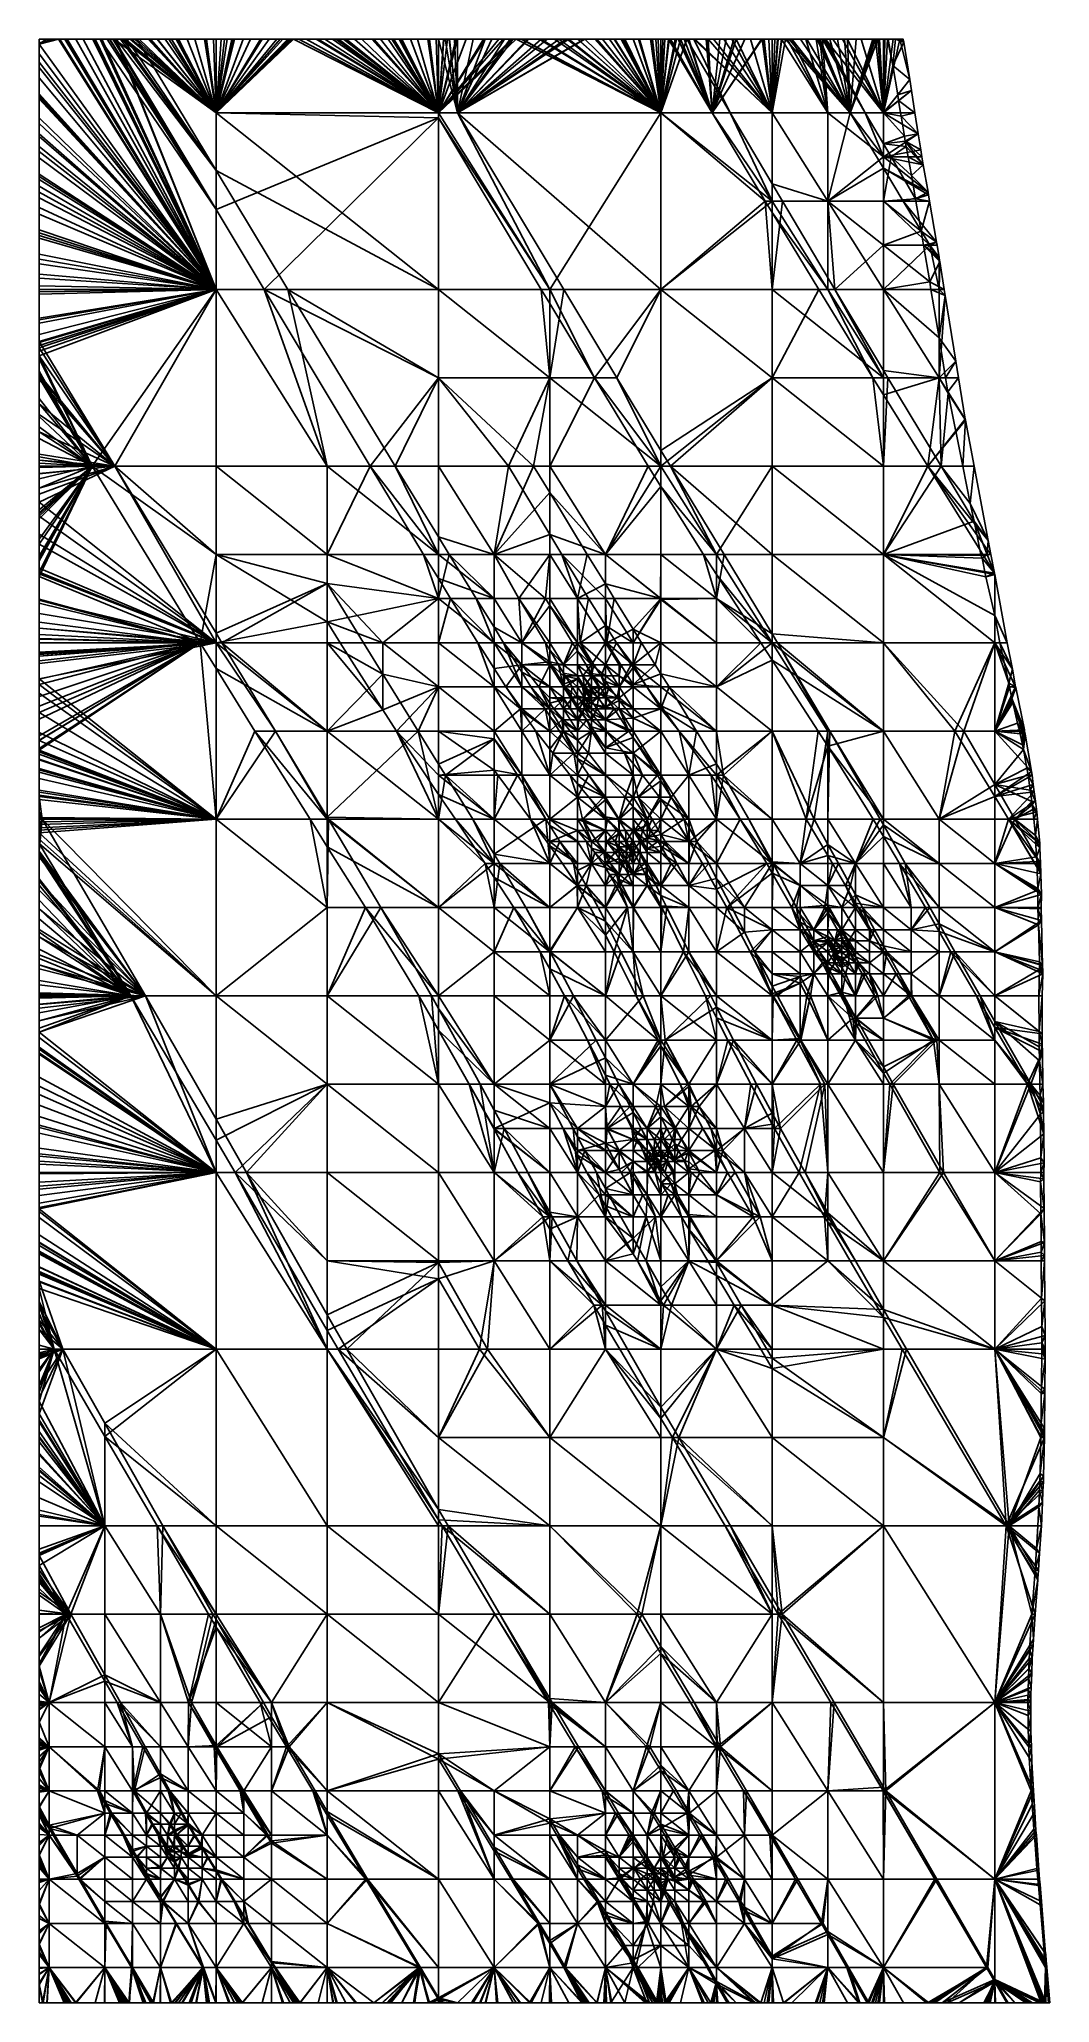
# Model space of a CAD drawing. Extents: x 376891 to 377036, y 6958800 to 6959083.
import ezdxf

# ---------------------------------------------------------------- set-up
doc = ezdxf.new("R2010")
doc.units = 0
doc.layers.add('FM2', color=7, linetype='CONTINUOUS')

msp = doc.modelspace()

# ---------------------------------------------------------------- linework, layer by layer
at = {"layer": 'FM2'}
for points in [[(376891.12, 6959082.77, 310.81), (376891.12, 6959082.77, 310.97), (376891.12, 6959082.24, 310.81)], [(376891.12, 6959082.77, 310.81), (376891.12, 6959082.24, 310.81), (376891.12, 6959082.07, 310.76)], [(376891.12, 6959082.77, 310.81), (376891.12, 6959082.07, 310.76), (376891.12, 6959080.67, 308.7)], [(376893.19, 6959082.77, 312.01), (376891.12, 6959082.77, 310.97), (376891.12, 6959082.77, 310.81)], [(376891.12, 6959082.77, 310.81), (376894.07, 6959082.77, 310.81), (376893.19, 6959082.77, 312.01)], [(376891.12, 6959080.67, 308.7), (376891.12, 6959082.07, 309.13), (376891.12, 6959082.77, 310.81)], [(376891.12, 6959082.07, 309.13), (376891.12, 6959082.77, 309.34), (376891.12, 6959082.77, 310.81)], [(376891.12, 6959082.77, 310.81), (376891.12, 6959082.77, 309.34), (376892.09, 6959082.77, 309.82)], [(376893.9, 6959082.77, 310.72), (376891.12, 6959082.77, 310.81), (376892.09, 6959082.77, 309.82)], [(376894.07, 6959082.77, 310.81), (376891.12, 6959082.77, 310.81), (376893.9, 6959082.77, 310.72)], [(376892.09, 6959082.77, 309.82), (376891.12, 6959082.07, 309.13), (376893.9, 6959082.77, 310.72)], [(376891.12, 6959082.07, 309.13), (376916.55, 6959046.81, 311.2), (376893.9, 6959082.77, 310.72)], [(376891.12, 6959082.77, 309.34), (376891.12, 6959082.07, 309.13), (376892.09, 6959082.77, 309.82)], [(376893.19, 6959082.77, 312.01), (376891.12, 6959082.07, 310.76), (376891.12, 6959082.24, 310.81)], [(376893.19, 6959082.77, 312.01), (376891.12, 6959082.24, 310.81), (376891.12, 6959082.77, 310.97)], [(376893.69, 6959082.77, 312.26), (376891.12, 6959082.07, 310.76), (376893.19, 6959082.77, 312.01)], [(376893.9, 6959082.77, 312.37), (376891.12, 6959082.07, 310.76), (376893.69, 6959082.77, 312.26)], [(376893.9, 6959082.77, 312.37), (376916.55, 6959046.81, 312.92), (376891.12, 6959082.07, 310.76)], [(376891.12, 6959080.67, 308.7), (376891.12, 6959082.07, 310.76), (376891.12, 6959079.49, 309.98)], [(376891.12, 6959080.67, 308.7), (376916.55, 6959046.81, 311.2), (376891.12, 6959082.07, 309.13)], [(376916.55, 6959046.81, 312.92), (376891.12, 6959079.49, 309.98), (376891.12, 6959082.07, 310.76)], [(376894.07, 6959082.77, 310.81), (376893.69, 6959082.77, 312.26), (376893.19, 6959082.77, 312.01)], [(376894.78, 6959082.77, 311.17), (376893.69, 6959082.77, 312.26), (376894.07, 6959082.77, 310.81)], [(376893.9, 6959082.77, 312.37), (376893.69, 6959082.77, 312.26), (376894.78, 6959082.77, 311.17)], [(376894.94, 6959082.77, 312.89), (376893.9, 6959082.77, 312.37), (376894.78, 6959082.77, 311.17)], [(376916.55, 6959046.81, 311.2), (376894.07, 6959082.77, 310.81), (376893.9, 6959082.77, 310.72)], [(376894.94, 6959082.77, 312.89), (376916.55, 6959046.81, 312.92), (376893.9, 6959082.77, 312.37)], [(376916.55, 6959046.81, 311.2), (376894.78, 6959082.77, 311.17), (376894.07, 6959082.77, 310.81)], [(376894.94, 6959082.77, 312.89), (376894.78, 6959082.77, 311.17), (376895.13, 6959082.77, 311.34)], [(376916.55, 6959046.81, 311.2), (376895.13, 6959082.77, 311.34), (376894.78, 6959082.77, 311.17)], [(376895.13, 6959082.77, 312.99), (376894.94, 6959082.77, 312.89), (376895.13, 6959082.77, 311.34)], [(376895.13, 6959082.77, 312.99), (376916.55, 6959046.81, 312.92), (376894.94, 6959082.77, 312.89)], [(376896.37, 6959082.77, 313.61), (376895.13, 6959082.77, 312.99), (376897.45, 6959082.77, 312.51)], [(376895.13, 6959082.77, 312.99), (376895.13, 6959082.77, 311.34), (376897.45, 6959082.77, 312.51)], [(376916.55, 6959046.81, 311.2), (376897.45, 6959082.77, 312.51), (376895.13, 6959082.77, 311.34)], [(376896.37, 6959082.77, 313.61), (376916.55, 6959046.81, 312.92), (376895.13, 6959082.77, 312.99)], [(376897.45, 6959082.77, 312.51), (376898.85, 6959082.77, 314.86), (376896.37, 6959082.77, 313.61)], [(376898.85, 6959082.77, 314.86), (376916.55, 6959046.81, 312.92), (376896.37, 6959082.77, 313.61)], [(376899.14, 6959082.77, 314.86), (376898.85, 6959082.77, 314.86), (376897.45, 6959082.77, 312.51)], [(376899.14, 6959082.77, 314.86), (376897.45, 6959082.77, 312.51), (376899.14, 6959082.77, 313.36)], [(376916.55, 6959046.81, 311.2), (376899.14, 6959082.77, 313.36), (376897.45, 6959082.77, 312.51)], [(376899.14, 6959082.77, 314.86), (376899.04, 6959082.77, 314.96), (376898.85, 6959082.77, 314.86)], [(376899.04, 6959082.77, 314.96), (376916.55, 6959046.81, 312.92), (376898.85, 6959082.77, 314.86)], [(376899.14, 6959082.77, 314.86), (376899.14, 6959082.77, 315.01), (376899.04, 6959082.77, 314.96)], [(376899.14, 6959082.77, 315.01), (376916.55, 6959046.81, 312.92), (376899.04, 6959082.77, 314.96)], [(376899.89, 6959082.77, 315.39), (376899.14, 6959082.77, 315.01), (376899.14, 6959082.77, 314.86)], [(376899.89, 6959082.77, 315.39), (376899.14, 6959082.77, 314.86), (376902.11, 6959082.77, 314.86)], [(376899.14, 6959082.77, 313.36), (376900.13, 6959082.77, 313.86), (376899.14, 6959082.77, 314.86)], [(376900.13, 6959082.77, 313.86), (376902.11, 6959082.77, 314.86), (376899.14, 6959082.77, 314.86)], [(376916.55, 6959046.81, 311.2), (376900.13, 6959082.77, 313.86), (376899.14, 6959082.77, 313.36)], [(376899.89, 6959082.77, 315.39), (376916.55, 6959046.81, 312.92), (376899.14, 6959082.77, 315.01)], [(376900.89, 6959082.77, 315.89), (376899.89, 6959082.77, 315.39), (376902.11, 6959082.77, 314.86)], [(376916.55, 6959058.31, 316.41), (376899.89, 6959082.77, 315.39), (376900.89, 6959082.77, 315.89)], [(376916.55, 6959058.31, 316.41), (376916.55, 6959046.81, 312.92), (376899.89, 6959082.77, 315.39)], [(376902.11, 6959082.77, 314.86), (376900.13, 6959082.77, 313.86), (376916.55, 6959046.81, 311.2)], [(376901.23, 6959082.77, 316.07), (376900.89, 6959082.77, 315.89), (376902.11, 6959082.77, 314.86)], [(376901.23, 6959082.77, 316.07), (376916.55, 6959058.31, 316.41), (376900.89, 6959082.77, 315.89)], [(376902.11, 6959082.77, 314.86), (376901.26, 6959082.77, 316.08), (376901.23, 6959082.77, 316.07)], [(376901.26, 6959082.77, 316.08), (376916.55, 6959058.31, 316.41), (376901.23, 6959082.77, 316.07)], [(376902.16, 6959082.77, 314.89), (376901.26, 6959082.77, 316.08), (376902.11, 6959082.77, 314.86)], [(376901.72, 6959082.77, 316.31), (376901.26, 6959082.77, 316.08), (376902.16, 6959082.77, 314.89)], [(376901.72, 6959082.77, 316.31), (376916.55, 6959058.31, 316.41), (376901.26, 6959082.77, 316.08)], [(376901.72, 6959082.77, 316.31), (376902.16, 6959082.77, 314.89), (376902.8, 6959082.77, 315.21)], [(376902.8, 6959082.77, 315.21), (376901.9, 6959082.77, 316.41), (376901.72, 6959082.77, 316.31)], [(376901.9, 6959082.77, 316.41), (376916.55, 6959058.31, 316.41), (376901.72, 6959082.77, 316.31)], [(376902.96, 6959082.77, 316.94), (376901.9, 6959082.77, 316.41), (376902.8, 6959082.77, 315.21)], [(376902.96, 6959082.77, 316.94), (376916.55, 6959072.21, 320.62), (376901.9, 6959082.77, 316.41)], [(376916.55, 6959072.21, 320.62), (376916.55, 6959058.31, 316.41), (376901.9, 6959082.77, 316.41)], [(376916.55, 6959046.81, 311.2), (376902.16, 6959082.77, 314.89), (376902.11, 6959082.77, 314.86)], [(376902.16, 6959082.77, 314.89), (376916.55, 6959063.88, 316.41), (376902.8, 6959082.77, 315.21)], [(376916.55, 6959046.81, 311.2), (376916.55, 6959063.88, 316.41), (376902.16, 6959082.77, 314.89)], [(376902.96, 6959082.77, 316.94), (376902.8, 6959082.77, 315.21), (376903.15, 6959082.77, 315.39)], [(376902.8, 6959082.77, 315.21), (376916.55, 6959063.88, 316.41), (376903.15, 6959082.77, 315.39)], [(376903.15, 6959082.77, 317.04), (376902.96, 6959082.77, 316.94), (376903.15, 6959082.77, 315.39)], [(376916.55, 6959072.21, 320.62), (376902.96, 6959082.77, 316.94), (376903.15, 6959082.77, 317.04)], [(376903.46, 6959082.77, 317.19), (376903.15, 6959082.77, 317.04), (376903.73, 6959082.77, 315.68)], [(376903.15, 6959082.77, 317.04), (376903.15, 6959082.77, 315.39), (376903.73, 6959082.77, 315.68)], [(376903.15, 6959082.77, 315.39), (376916.55, 6959063.88, 316.41), (376903.73, 6959082.77, 315.68)], [(376916.55, 6959072.21, 320.62), (376903.15, 6959082.77, 317.04), (376903.46, 6959082.77, 317.19)], [(376905.16, 6959082.77, 316.41), (376904.22, 6959082.77, 317.58), (376903.46, 6959082.77, 317.19)], [(376905.16, 6959082.77, 316.41), (376903.46, 6959082.77, 317.19), (376903.73, 6959082.77, 315.68)], [(376916.55, 6959072.21, 320.62), (376903.46, 6959082.77, 317.19), (376904.22, 6959082.77, 317.58)], [(376903.73, 6959082.77, 315.68), (376916.55, 6959063.88, 316.41), (376905.16, 6959082.77, 316.41)], [(376904.39, 6959082.77, 317.66), (376904.22, 6959082.77, 317.58), (376905.16, 6959082.77, 316.41)], [(376916.55, 6959072.21, 320.62), (376904.22, 6959082.77, 317.58), (376904.39, 6959082.77, 317.66)], [(376904.39, 6959082.77, 317.66), (376905.16, 6959082.77, 316.41), (376905.48, 6959082.77, 316.56)], [(376904.8, 6959082.77, 317.87), (376904.39, 6959082.77, 317.66), (376905.48, 6959082.77, 316.56)], [(376916.55, 6959072.21, 320.62), (376904.39, 6959082.77, 317.66), (376904.8, 6959082.77, 317.87)], [(376906.77, 6959082.77, 318.87), (376904.8, 6959082.77, 317.87), (376905.48, 6959082.77, 316.56)], [(376916.55, 6959072.21, 320.62), (376904.8, 6959082.77, 317.87), (376906.77, 6959082.77, 318.87)], [(376905.16, 6959082.77, 316.41), (376916.55, 6959072.21, 318.95), (376905.48, 6959082.77, 316.56)], [(376916.55, 6959063.88, 316.41), (376916.55, 6959072.21, 318.95), (376905.16, 6959082.77, 316.41)], [(376905.48, 6959082.77, 316.56), (376907.16, 6959082.77, 318.92), (376906.77, 6959082.77, 318.87)], [(376906.91, 6959082.77, 317.29), (376907.16, 6959082.77, 318.92), (376905.48, 6959082.77, 316.56)], [(376905.48, 6959082.77, 316.56), (376916.55, 6959072.21, 318.95), (376906.91, 6959082.77, 317.29)], [(376907.16, 6959082.77, 318.92), (376906.87, 6959082.77, 318.92), (376906.77, 6959082.77, 318.87)], [(376906.87, 6959082.77, 318.92), (376916.55, 6959072.21, 320.62), (376906.77, 6959082.77, 318.87)], [(376906.87, 6959082.77, 318.92), (376907.16, 6959082.77, 318.92), (376907.06, 6959082.77, 319.02)], [(376907.06, 6959082.77, 319.02), (376916.55, 6959072.21, 320.62), (376906.87, 6959082.77, 318.92)], [(376906.91, 6959082.77, 317.29), (376907.16, 6959082.77, 317.42), (376907.16, 6959082.77, 318.92)], [(376916.55, 6959072.21, 318.95), (376907.16, 6959082.77, 317.42), (376906.91, 6959082.77, 317.29)], [(376907.16, 6959082.77, 318.92), (376907.16, 6959082.77, 319.06), (376907.06, 6959082.77, 319.02)], [(376907.16, 6959082.77, 319.06), (376916.55, 6959072.21, 320.62), (376907.06, 6959082.77, 319.02)], [(376909.25, 6959082.77, 320.12), (376907.16, 6959082.77, 319.06), (376907.16, 6959082.77, 318.92)], [(376909.25, 6959082.77, 320.12), (376907.16, 6959082.77, 318.92), (376910.13, 6959082.77, 318.92)], [(376907.16, 6959082.77, 317.42), (376908.1, 6959082.77, 317.89), (376907.16, 6959082.77, 318.92)], [(376908.1, 6959082.77, 317.89), (376908.15, 6959082.77, 317.92), (376907.16, 6959082.77, 318.92)], [(376908.15, 6959082.77, 317.92), (376910.13, 6959082.77, 318.92), (376907.16, 6959082.77, 318.92)], [(376907.16, 6959082.77, 317.42), (376916.55, 6959072.21, 318.95), (376908.1, 6959082.77, 317.89)], [(376909.25, 6959082.77, 320.12), (376916.55, 6959072.21, 320.62), (376907.16, 6959082.77, 319.06)], [(376908.1, 6959082.77, 317.89), (376916.55, 6959072.21, 318.95), (376908.15, 6959082.77, 317.92)], [(376908.15, 6959082.77, 317.92), (376916.55, 6959072.21, 318.95), (376910.13, 6959082.77, 318.92)], [(376909.74, 6959082.77, 320.37), (376909.25, 6959082.77, 320.12), (376910.13, 6959082.77, 318.92)], [(376909.74, 6959082.77, 320.37), (376916.55, 6959072.21, 320.62), (376909.25, 6959082.77, 320.12)], [(376910.13, 6959082.77, 318.92), (376910.82, 6959082.77, 319.27), (376909.74, 6959082.77, 320.37)], [(376910.98, 6959082.77, 320.99), (376909.74, 6959082.77, 320.37), (376910.82, 6959082.77, 319.27)], [(376910.98, 6959082.77, 320.99), (376916.55, 6959072.21, 320.62), (376909.74, 6959082.77, 320.37)], [(376910.13, 6959082.77, 318.92), (376916.55, 6959072.21, 318.95), (376910.82, 6959082.77, 319.27)], [(376910.98, 6959082.77, 320.99), (376910.82, 6959082.77, 319.27), (376911.17, 6959082.77, 319.44)], [(376910.82, 6959082.77, 319.27), (376916.55, 6959072.21, 318.95), (376911.17, 6959082.77, 319.44)], [(376911.17, 6959082.77, 321.09), (376910.98, 6959082.77, 320.99), (376911.17, 6959082.77, 319.44)], [(376911.17, 6959082.77, 321.09), (376916.55, 6959072.21, 320.62), (376910.98, 6959082.77, 320.99)], [(376912.41, 6959082.77, 321.71), (376911.17, 6959082.77, 321.09), (376913.5, 6959082.77, 320.62)], [(376911.17, 6959082.77, 321.09), (376911.17, 6959082.77, 319.44), (376913.5, 6959082.77, 320.62)], [(376911.17, 6959082.77, 319.44), (376916.55, 6959072.21, 318.95), (376913.5, 6959082.77, 320.62)], [(376912.41, 6959082.77, 321.71), (376916.55, 6959072.21, 320.62), (376911.17, 6959082.77, 321.09)], [(376913.5, 6959082.77, 320.62), (376914.9, 6959082.77, 322.97), (376912.41, 6959082.77, 321.71)], [(376914.9, 6959082.77, 322.97), (376916.55, 6959072.21, 320.62), (376912.41, 6959082.77, 321.71)], [(376915.18, 6959082.77, 322.97), (376914.9, 6959082.77, 322.97), (376913.5, 6959082.77, 320.62)], [(376915.18, 6959082.77, 321.47), (376915.18, 6959082.77, 322.97), (376913.5, 6959082.77, 320.62)], [(376913.5, 6959082.77, 320.62), (376916.55, 6959072.21, 318.95), (376915.18, 6959082.77, 321.47)], [(376914.9, 6959082.77, 322.97), (376915.18, 6959082.77, 322.97), (376915.09, 6959082.77, 323.06)], [(376915.09, 6959082.77, 323.06), (376916.55, 6959072.21, 320.62), (376914.9, 6959082.77, 322.97)], [(376915.18, 6959082.77, 322.97), (376915.18, 6959082.77, 323.11), (376915.09, 6959082.77, 323.06)], [(376915.18, 6959082.77, 323.11), (376916.55, 6959072.21, 320.62), (376915.09, 6959082.77, 323.06)], [(376916.55, 6959082.77, 323.8), (376915.18, 6959082.77, 323.11), (376915.18, 6959082.77, 322.97)], [(376916.55, 6959082.77, 323.8), (376915.18, 6959082.77, 322.97), (376918.16, 6959082.77, 322.97)], [(376915.18, 6959082.77, 321.47), (376916.17, 6959082.77, 321.97), (376915.18, 6959082.77, 322.97)], [(376916.17, 6959082.77, 321.97), (376916.55, 6959082.77, 322.16), (376915.18, 6959082.77, 322.97)], [(376916.55, 6959082.77, 322.16), (376918.16, 6959082.77, 322.97), (376915.18, 6959082.77, 322.97)], [(376915.18, 6959082.77, 321.47), (376916.55, 6959072.21, 318.95), (376916.17, 6959082.77, 321.97)], [(376916.55, 6959082.77, 323.8), (376916.55, 6959072.21, 320.62), (376915.18, 6959082.77, 323.11)], [(376916.17, 6959082.77, 321.97), (376916.55, 6959072.21, 318.95), (376916.55, 6959082.77, 322.16)], [(376917.28, 6959082.77, 324.17), (376916.55, 6959082.77, 323.8), (376918.16, 6959082.77, 322.97)], [(376916.55, 6959072.21, 318.95), (376918.84, 6959082.77, 323.32), (376918.16, 6959082.77, 322.97)], [(376916.55, 6959072.21, 318.95), (376918.16, 6959082.77, 322.97), (376916.55, 6959082.77, 322.16)], [(376918.84, 6959082.77, 323.32), (376916.55, 6959072.21, 318.95), (376919.19, 6959082.77, 323.5)], [(376919.19, 6959082.77, 323.5), (376916.55, 6959072.21, 318.95), (376921.51, 6959082.77, 324.67)], [(376921.51, 6959082.77, 324.67), (376916.55, 6959072.21, 318.95), (376923.2, 6959082.77, 325.53)], [(376926.15, 6959082.77, 327.03), (376916.55, 6959072.21, 318.95), (376926.86, 6959082.77, 327.38)], [(376924.18, 6959082.77, 326.03), (376916.55, 6959072.21, 318.95), (376926.15, 6959082.77, 327.03)], [(376923.2, 6959082.77, 325.53), (376916.55, 6959072.21, 318.95), (376924.18, 6959082.77, 326.03)], [(376926.86, 6959082.77, 327.38), (376916.55, 6959072.21, 318.95), (376927.21, 6959082.77, 327.56)], [(376927.21, 6959082.77, 327.56), (376916.55, 6959072.21, 318.95), (376927.7, 6959082.77, 327.81)], [(376916.55, 6959072.21, 318.95), (376948.55, 6959072.21, 335.17), (376927.7, 6959082.77, 327.81)], [(376917.28, 6959082.77, 324.17), (376916.55, 6959072.21, 320.62), (376916.55, 6959082.77, 323.8)], [(376917.76, 6959082.77, 324.41), (376916.55, 6959072.21, 320.62), (376917.28, 6959082.77, 324.17)], [(376919, 6959082.77, 325.04), (376916.55, 6959072.21, 320.62), (376917.76, 6959082.77, 324.41)], [(376919.19, 6959082.77, 325.14), (376916.55, 6959072.21, 320.62), (376919, 6959082.77, 325.04)], [(376920.43, 6959082.77, 325.77), (376916.55, 6959072.21, 320.62), (376919.19, 6959082.77, 325.14)], [(376922.93, 6959082.77, 327.03), (376916.55, 6959072.21, 320.62), (376920.43, 6959082.77, 325.77)], [(376923.11, 6959082.77, 327.12), (376916.55, 6959072.21, 320.62), (376922.93, 6959082.77, 327.03)], [(376923.2, 6959082.77, 327.16), (376916.55, 6959072.21, 320.62), (376923.11, 6959082.77, 327.12)], [(376925.28, 6959082.77, 328.22), (376916.55, 6959072.21, 320.62), (376923.2, 6959082.77, 327.16)], [(376925.78, 6959082.77, 328.47), (376916.55, 6959072.21, 320.62), (376925.28, 6959082.77, 328.22)], [(376927.02, 6959082.77, 329.09), (376916.55, 6959072.21, 320.62), (376925.78, 6959082.77, 328.47)], [(376927.21, 6959082.77, 329.19), (376916.55, 6959072.21, 320.62), (376927.02, 6959082.77, 329.09)], [(376927.47, 6959082.77, 329.32), (376916.55, 6959072.21, 320.62), (376927.21, 6959082.77, 329.19)], [(376927.7, 6959082.77, 329.44), (376916.55, 6959072.21, 320.62), (376927.47, 6959082.77, 329.32)], [(376948.55, 6959072.21, 336.79), (376916.55, 6959072.21, 320.62), (376927.7, 6959082.77, 329.44)], [(376918.16, 6959082.77, 322.97), (376917.76, 6959082.77, 324.41), (376917.28, 6959082.77, 324.17)], [(376918.84, 6959082.77, 323.32), (376917.76, 6959082.77, 324.41), (376918.16, 6959082.77, 322.97)], [(376919, 6959082.77, 325.04), (376917.76, 6959082.77, 324.41), (376918.84, 6959082.77, 323.32)], [(376918.84, 6959082.77, 323.32), (376919.19, 6959082.77, 323.5), (376919, 6959082.77, 325.04)], [(376919.19, 6959082.77, 325.14), (376919, 6959082.77, 325.04), (376919.19, 6959082.77, 323.5)], [(376920.43, 6959082.77, 325.77), (376919.19, 6959082.77, 325.14), (376921.51, 6959082.77, 324.67)], [(376919.19, 6959082.77, 325.14), (376919.19, 6959082.77, 323.5), (376921.51, 6959082.77, 324.67)], [(376921.51, 6959082.77, 324.67), (376922.93, 6959082.77, 327.03), (376920.43, 6959082.77, 325.77)], [(376923.2, 6959082.77, 327.03), (376922.93, 6959082.77, 327.03), (376921.51, 6959082.77, 324.67)], [(376923.2, 6959082.77, 325.53), (376923.2, 6959082.77, 327.03), (376921.51, 6959082.77, 324.67)], [(376922.93, 6959082.77, 327.03), (376923.2, 6959082.77, 327.03), (376923.11, 6959082.77, 327.12)], [(376923.2, 6959082.77, 327.03), (376923.2, 6959082.77, 327.16), (376923.11, 6959082.77, 327.12)], [(376925.28, 6959082.77, 328.22), (376923.2, 6959082.77, 327.16), (376923.2, 6959082.77, 327.03)], [(376925.28, 6959082.77, 328.22), (376923.2, 6959082.77, 327.03), (376926.15, 6959082.77, 327.03)], [(376923.2, 6959082.77, 325.53), (376924.18, 6959082.77, 326.03), (376923.2, 6959082.77, 327.03)], [(376924.18, 6959082.77, 326.03), (376926.15, 6959082.77, 327.03), (376923.2, 6959082.77, 327.03)], [(376926.15, 6959082.77, 327.03), (376925.78, 6959082.77, 328.47), (376925.28, 6959082.77, 328.22)], [(376926.86, 6959082.77, 327.38), (376925.78, 6959082.77, 328.47), (376926.15, 6959082.77, 327.03)], [(376927.02, 6959082.77, 329.09), (376925.78, 6959082.77, 328.47), (376926.86, 6959082.77, 327.38)], [(376927.02, 6959082.77, 329.09), (376926.86, 6959082.77, 327.38), (376927.21, 6959082.77, 327.56)], [(376927.21, 6959082.77, 329.19), (376927.02, 6959082.77, 329.09), (376927.21, 6959082.77, 327.56)], [(376927.47, 6959082.77, 329.32), (376927.21, 6959082.77, 329.19), (376927.7, 6959082.77, 327.81)], [(376927.21, 6959082.77, 329.19), (376927.21, 6959082.77, 327.56), (376927.7, 6959082.77, 327.81)], [(376927.7, 6959082.77, 329.44), (376927.47, 6959082.77, 329.32), (376927.7, 6959082.77, 327.81)], [(376928.46, 6959082.77, 329.82), (376927.7, 6959082.77, 329.44), (376929.53, 6959082.77, 328.74)], [(376927.7, 6959082.77, 329.44), (376927.7, 6959082.77, 327.81), (376929.53, 6959082.77, 328.74)], [(376948.55, 6959072.21, 335.17), (376929.53, 6959082.77, 328.74), (376927.7, 6959082.77, 327.81)], [(376928.46, 6959082.77, 329.82), (376948.55, 6959072.21, 336.79), (376927.7, 6959082.77, 329.44)], [(376929.53, 6959082.77, 328.74), (376930.95, 6959082.77, 331.08), (376928.46, 6959082.77, 329.82)], [(376930.95, 6959082.77, 331.08), (376948.55, 6959072.21, 336.79), (376928.46, 6959082.77, 329.82)], [(376931.22, 6959082.77, 331.08), (376930.95, 6959082.77, 331.08), (376929.53, 6959082.77, 328.74)], [(376931.22, 6959082.77, 329.59), (376931.22, 6959082.77, 331.08), (376929.53, 6959082.77, 328.74)], [(376948.55, 6959072.21, 335.17), (376931.22, 6959082.77, 329.59), (376929.53, 6959082.77, 328.74)], [(376931.22, 6959082.77, 331.08), (376931.13, 6959082.77, 331.17), (376930.95, 6959082.77, 331.08)], [(376931.13, 6959082.77, 331.17), (376948.55, 6959072.21, 336.79), (376930.95, 6959082.77, 331.08)], [(376931.22, 6959082.77, 331.08), (376931.22, 6959082.77, 331.21), (376931.13, 6959082.77, 331.17)], [(376931.22, 6959082.77, 331.21), (376948.55, 6959072.21, 336.79), (376931.13, 6959082.77, 331.17)], [(376933.29, 6959082.77, 332.26), (376931.22, 6959082.77, 331.21), (376931.22, 6959082.77, 331.08)], [(376933.29, 6959082.77, 332.26), (376931.22, 6959082.77, 331.08), (376934.15, 6959082.77, 331.08)], [(376931.22, 6959082.77, 329.59), (376932.2, 6959082.77, 330.09), (376931.22, 6959082.77, 331.08)], [(376932.2, 6959082.77, 330.09), (376934.15, 6959082.77, 331.08), (376931.22, 6959082.77, 331.08)], [(376948.55, 6959072.21, 335.17), (376932.2, 6959082.77, 330.09), (376931.22, 6959082.77, 329.59)], [(376933.29, 6959082.77, 332.26), (376948.55, 6959072.21, 336.79), (376931.22, 6959082.77, 331.21)], [(376948.55, 6959072.21, 335.17), (376934.15, 6959082.77, 331.08), (376932.2, 6959082.77, 330.09)], [(376934.15, 6959082.77, 331.08), (376933.8, 6959082.77, 332.52), (376933.29, 6959082.77, 332.26)], [(376933.8, 6959082.77, 332.52), (376948.55, 6959072.21, 336.79), (376933.29, 6959082.77, 332.26)], [(376934.87, 6959082.77, 331.44), (376933.8, 6959082.77, 332.52), (376934.15, 6959082.77, 331.08)], [(376935.03, 6959082.77, 333.14), (376933.8, 6959082.77, 332.52), (376934.87, 6959082.77, 331.44)], [(376935.03, 6959082.77, 333.14), (376948.55, 6959072.21, 336.79), (376933.8, 6959082.77, 332.52)], [(376948.55, 6959072.21, 335.17), (376934.87, 6959082.77, 331.44), (376934.15, 6959082.77, 331.08)], [(376935.03, 6959082.77, 333.14), (376934.87, 6959082.77, 331.44), (376935.23, 6959082.77, 331.63)], [(376948.55, 6959072.21, 335.17), (376935.23, 6959082.77, 331.63), (376934.87, 6959082.77, 331.44)], [(376935.23, 6959082.77, 333.24), (376935.03, 6959082.77, 333.14), (376935.23, 6959082.77, 331.63)], [(376935.23, 6959082.77, 333.24), (376948.55, 6959072.21, 336.79), (376935.03, 6959082.77, 333.14)], [(376935.24, 6959082.77, 333.25), (376935.23, 6959082.77, 333.24), (376935.25, 6959082.77, 331.64)], [(376935.23, 6959082.77, 333.24), (376935.23, 6959082.77, 331.63), (376935.25, 6959082.77, 331.64)], [(376948.55, 6959072.21, 335.17), (376935.25, 6959082.77, 331.64), (376935.23, 6959082.77, 331.63)], [(376935.24, 6959082.77, 333.25), (376948.55, 6959072.21, 336.79), (376935.23, 6959082.77, 333.24)], [(376935.25, 6959082.77, 333.25), (376935.24, 6959082.77, 333.25), (376935.25, 6959082.77, 331.64)], [(376935.25, 6959082.77, 333.25), (376948.55, 6959072.21, 336.79), (376935.24, 6959082.77, 333.25)], [(376936.48, 6959082.77, 333.87), (376935.25, 6959082.77, 333.25), (376937.54, 6959082.77, 332.8)], [(376935.25, 6959082.77, 333.25), (376935.25, 6959082.77, 331.64), (376937.54, 6959082.77, 332.8)], [(376948.55, 6959072.21, 335.17), (376937.54, 6959082.77, 332.8), (376935.25, 6959082.77, 331.64)], [(376936.48, 6959082.77, 333.87), (376948.55, 6959072.21, 336.79), (376935.25, 6959082.77, 333.25)], [(376937.54, 6959082.77, 332.8), (376938.98, 6959082.77, 335.13), (376936.48, 6959082.77, 333.87)], [(376938.98, 6959082.77, 335.13), (376948.55, 6959072.21, 336.79), (376936.48, 6959082.77, 333.87)], [(376939.24, 6959082.77, 335.13), (376938.98, 6959082.77, 335.13), (376937.54, 6959082.77, 332.8)], [(376939.24, 6959082.77, 335.13), (376937.54, 6959082.77, 332.8), (376939.24, 6959082.77, 333.66)], [(376948.55, 6959072.21, 335.17), (376939.24, 6959082.77, 333.66), (376937.54, 6959082.77, 332.8)], [(376939.24, 6959082.77, 335.13), (376939.15, 6959082.77, 335.22), (376938.98, 6959082.77, 335.13)], [(376939.15, 6959082.77, 335.22), (376948.55, 6959072.21, 336.79), (376938.98, 6959082.77, 335.13)], [(376939.24, 6959082.77, 335.13), (376939.24, 6959082.77, 335.27), (376939.15, 6959082.77, 335.22)], [(376939.24, 6959082.77, 335.27), (376948.55, 6959072.21, 336.79), (376939.15, 6959082.77, 335.22)], [(376941.29, 6959082.77, 336.31), (376939.24, 6959082.77, 335.27), (376939.24, 6959082.77, 335.13)], [(376939.24, 6959082.77, 335.13), (376942.13, 6959082.77, 335.13), (376941.29, 6959082.77, 336.31)], [(376939.24, 6959082.77, 333.66), (376940.2, 6959082.77, 334.16), (376939.24, 6959082.77, 335.13)], [(376940.2, 6959082.77, 334.16), (376942.13, 6959082.77, 335.13), (376939.24, 6959082.77, 335.13)], [(376948.55, 6959072.21, 335.17), (376940.2, 6959082.77, 334.16), (376939.24, 6959082.77, 333.66)], [(376941.29, 6959082.77, 336.31), (376948.55, 6959072.21, 336.79), (376939.24, 6959082.77, 335.27)], [(376948.55, 6959072.21, 335.17), (376942.13, 6959082.77, 335.13), (376940.2, 6959082.77, 334.16)], [(376942.13, 6959082.77, 335.13), (376941.82, 6959082.77, 336.57), (376941.29, 6959082.77, 336.31)], [(376941.82, 6959082.77, 336.57), (376948.55, 6959072.21, 336.79), (376941.29, 6959082.77, 336.31)], [(376942.87, 6959082.77, 335.51), (376941.82, 6959082.77, 336.57), (376942.13, 6959082.77, 335.13)], [(376943.04, 6959082.77, 337.19), (376941.82, 6959082.77, 336.57), (376942.87, 6959082.77, 335.51)], [(376943.04, 6959082.77, 337.19), (376948.55, 6959072.21, 336.79), (376941.82, 6959082.77, 336.57)], [(376948.55, 6959072.21, 335.17), (376942.87, 6959082.77, 335.51), (376942.13, 6959082.77, 335.13)], [(376943.04, 6959082.77, 337.19), (376942.87, 6959082.77, 335.51), (376943.25, 6959082.77, 335.7)], [(376948.55, 6959072.21, 335.17), (376943.25, 6959082.77, 335.7), (376942.87, 6959082.77, 335.51)], [(376943.25, 6959082.77, 337.29), (376943.04, 6959082.77, 337.19), (376943.25, 6959082.77, 335.7)], [(376943.25, 6959082.77, 337.29), (376948.55, 6959072.21, 336.79), (376943.04, 6959082.77, 337.19)], [(376944.5, 6959082.77, 337.92), (376943.25, 6959082.77, 337.29), (376945.54, 6959082.77, 336.87)], [(376943.25, 6959082.77, 337.29), (376943.25, 6959082.77, 335.7), (376945.54, 6959082.77, 336.87)], [(376948.55, 6959072.21, 335.17), (376945.54, 6959082.77, 336.87), (376943.25, 6959082.77, 335.7)], [(376944.5, 6959082.77, 337.92), (376948.55, 6959072.21, 336.79), (376943.25, 6959082.77, 337.29)], [(376945.54, 6959082.77, 336.87), (376947, 6959082.77, 339.19), (376944.5, 6959082.77, 337.92)], [(376947, 6959082.77, 339.19), (376948.55, 6959072.21, 336.79), (376944.5, 6959082.77, 337.92)], [(376947.26, 6959082.77, 339.19), (376947, 6959082.77, 339.19), (376945.54, 6959082.77, 336.87)], [(376947.26, 6959082.77, 337.74), (376947.26, 6959082.77, 339.19), (376945.54, 6959082.77, 336.87)], [(376948.55, 6959072.21, 335.17), (376947.26, 6959082.77, 337.74), (376945.54, 6959082.77, 336.87)], [(376947, 6959082.77, 339.19), (376947.26, 6959082.77, 339.19), (376947.17, 6959082.77, 339.28)], [(376947.17, 6959082.77, 339.28), (376948.55, 6959072.21, 336.79), (376947, 6959082.77, 339.19)], [(376947.26, 6959082.77, 339.19), (376947.26, 6959082.77, 339.32), (376947.17, 6959082.77, 339.28)], [(376947.26, 6959082.77, 339.32), (376948.55, 6959072.21, 336.79), (376947.17, 6959082.77, 339.28)], [(376948.55, 6959082.77, 339.97), (376947.26, 6959082.77, 339.32), (376947.26, 6959082.77, 339.19)], [(376947.26, 6959082.77, 339.19), (376950.1, 6959082.77, 339.19), (376948.55, 6959082.77, 339.97)], [(376947.26, 6959082.77, 337.74), (376948.21, 6959082.77, 338.22), (376947.26, 6959082.77, 339.19)], [(376948.21, 6959082.77, 338.22), (376948.55, 6959082.77, 338.39), (376947.26, 6959082.77, 339.19)], [(376948.55, 6959082.77, 338.39), (376949.49, 6959082.77, 338.88), (376947.26, 6959082.77, 339.19)], [(376949.49, 6959082.77, 338.88), (376950.1, 6959082.77, 339.19), (376947.26, 6959082.77, 339.19)], [(376948.55, 6959072.21, 335.17), (376948.21, 6959082.77, 338.22), (376947.26, 6959082.77, 337.74)], [(376948.55, 6959082.77, 339.97), (376948.55, 6959072.21, 336.79), (376947.26, 6959082.77, 339.32)], [(376948.55, 6959072.21, 335.17), (376948.55, 6959082.77, 338.39), (376948.21, 6959082.77, 338.22)], [(376949.29, 6959082.77, 340.35), (376948.55, 6959082.77, 339.97), (376950.1, 6959082.77, 339.19)], [(376948.55, 6959082.77, 338.39), (376951.26, 6959072.21, 336.56), (376949.49, 6959082.77, 338.88)], [(376948.55, 6959072.21, 335.17), (376951.26, 6959072.21, 336.56), (376948.55, 6959082.77, 338.39)], [(376949.29, 6959082.77, 340.35), (376948.55, 6959072.21, 336.79), (376948.55, 6959082.77, 339.97)], [(376949.31, 6959082.77, 340.36), (376948.55, 6959072.21, 336.79), (376949.29, 6959082.77, 340.35)], [(376949.84, 6959082.77, 340.63), (376948.55, 6959072.21, 336.79), (376949.31, 6959082.77, 340.36)], [(376951.05, 6959082.77, 341.24), (376948.55, 6959072.21, 336.79), (376949.84, 6959082.77, 340.63)], [(376951.27, 6959082.77, 341.35), (376948.55, 6959072.21, 336.79), (376951.05, 6959082.77, 341.24)], [(376952.52, 6959082.77, 341.98), (376948.55, 6959072.21, 336.79), (376951.27, 6959082.77, 341.35)], [(376955.01, 6959082.77, 343.24), (376948.55, 6959072.21, 336.79), (376952.52, 6959082.77, 341.98)], [(376955.19, 6959082.77, 343.33), (376948.55, 6959072.21, 336.79), (376955.01, 6959082.77, 343.24)], [(376955.28, 6959082.77, 343.38), (376948.55, 6959072.21, 336.79), (376955.19, 6959082.77, 343.33)], [(376957.25, 6959082.77, 344.38), (376948.55, 6959072.21, 336.79), (376955.28, 6959082.77, 343.38)], [(376957.86, 6959082.77, 344.68), (376948.55, 6959072.21, 336.79), (376957.25, 6959082.77, 344.38)], [(376959.05, 6959082.77, 345.29), (376948.55, 6959072.21, 336.79), (376957.86, 6959082.77, 344.68)], [(376959.29, 6959082.77, 345.41), (376948.55, 6959072.21, 336.79), (376959.05, 6959082.77, 345.29)], [(376959.7, 6959082.77, 345.61), (376948.55, 6959072.21, 336.79), (376959.29, 6959082.77, 345.41)], [(376959.7, 6959082.77, 345.61), (376980.55, 6959072.21, 352.98), (376948.55, 6959072.21, 336.79)], [(376949.31, 6959082.77, 340.36), (376949.29, 6959082.77, 340.35), (376950.1, 6959082.77, 339.19)], [(376950.1, 6959082.77, 339.19), (376950.14, 6959082.77, 339.21), (376949.31, 6959082.77, 340.36)], [(376949.84, 6959082.77, 340.63), (376949.31, 6959082.77, 340.36), (376950.14, 6959082.77, 339.21)], [(376949.49, 6959082.77, 338.88), (376951.26, 6959072.21, 336.56), (376950.1, 6959082.77, 339.19)], [(376949.84, 6959082.77, 340.63), (376950.14, 6959082.77, 339.21), (376950.87, 6959082.77, 339.59)], [(376951.05, 6959082.77, 341.24), (376949.84, 6959082.77, 340.63), (376950.87, 6959082.77, 339.59)], [(376950.1, 6959082.77, 339.19), (376951.26, 6959072.21, 336.56), (376950.14, 6959082.77, 339.21)], [(376951.26, 6959072.21, 336.56), (376950.87, 6959082.77, 339.59), (376950.14, 6959082.77, 339.21)], [(376951.05, 6959082.77, 341.24), (376950.87, 6959082.77, 339.59), (376951.27, 6959082.77, 339.79)], [(376951.26, 6959072.21, 336.56), (376951.27, 6959082.77, 339.79), (376950.87, 6959082.77, 339.59)], [(376951.27, 6959082.77, 341.35), (376951.05, 6959082.77, 341.24), (376951.27, 6959082.77, 339.79)], [(376951.26, 6959072.21, 336.56), (376953.54, 6959082.77, 340.95), (376951.27, 6959082.77, 339.79)], [(376951.26, 6959072.21, 336.56), (376955.28, 6959082.77, 341.84), (376953.54, 6959082.77, 340.95)], [(376951.26, 6959072.21, 336.56), (376958.86, 6959082.77, 343.67), (376958.02, 6959082.77, 343.24)], [(376951.26, 6959072.21, 336.56), (376956.2, 6959082.77, 342.31), (376955.28, 6959082.77, 341.84)], [(376951.26, 6959072.21, 336.56), (376958.02, 6959082.77, 343.24), (376956.2, 6959082.77, 342.31)], [(376951.26, 6959072.21, 336.56), (376959.29, 6959082.77, 343.89), (376958.86, 6959082.77, 343.67)], [(376951.26, 6959072.21, 336.56), (376961.34, 6959082.77, 344.94), (376959.29, 6959082.77, 343.89)], [(376969.5, 6959082.77, 349.13), (376951.26, 6959072.21, 336.56), (376969.59, 6959082.77, 349.18)], [(376961.34, 6959082.77, 344.94), (376951.26, 6959072.21, 336.56), (376961.52, 6959082.77, 345.04)], [(376961.52, 6959082.77, 345.04), (376951.26, 6959072.21, 336.56), (376963.3, 6959082.77, 345.95)], [(376965.92, 6959082.77, 347.3), (376951.26, 6959072.21, 336.56), (376966.84, 6959082.77, 347.77)], [(376964.18, 6959082.77, 346.4), (376951.26, 6959072.21, 336.56), (376965.92, 6959082.77, 347.3)], [(376963.3, 6959082.77, 345.95), (376951.26, 6959072.21, 336.56), (376964.18, 6959082.77, 346.4)], [(376966.84, 6959082.77, 347.77), (376951.26, 6959072.21, 336.56), (376967.31, 6959082.77, 348.01)], [(376967.31, 6959082.77, 348.01), (376951.26, 6959072.21, 336.56), (376969.5, 6959082.77, 349.13)], [(376951.26, 6959072.21, 336.56), (376980.55, 6959072.21, 351.58), (376969.59, 6959082.77, 349.18)], [(376952.52, 6959082.77, 341.98), (376951.27, 6959082.77, 341.35), (376953.54, 6959082.77, 340.95)], [(376951.27, 6959082.77, 341.35), (376951.27, 6959082.77, 339.79), (376953.54, 6959082.77, 340.95)], [(376953.54, 6959082.77, 340.95), (376955.01, 6959082.77, 343.24), (376952.52, 6959082.77, 341.98)], [(376955.28, 6959082.77, 343.24), (376955.01, 6959082.77, 343.24), (376953.54, 6959082.77, 340.95)], [(376955.28, 6959082.77, 343.24), (376953.54, 6959082.77, 340.95), (376955.28, 6959082.77, 341.84)], [(376955.01, 6959082.77, 343.24), (376955.28, 6959082.77, 343.24), (376955.19, 6959082.77, 343.33)], [(376955.28, 6959082.77, 343.24), (376955.28, 6959082.77, 343.38), (376955.19, 6959082.77, 343.33)], [(376957.25, 6959082.77, 344.38), (376955.28, 6959082.77, 343.38), (376955.28, 6959082.77, 343.24)], [(376957.25, 6959082.77, 344.38), (376955.28, 6959082.77, 343.24), (376958.02, 6959082.77, 343.24)], [(376955.28, 6959082.77, 341.84), (376956.2, 6959082.77, 342.31), (376955.28, 6959082.77, 343.24)], [(376956.2, 6959082.77, 342.31), (376958.02, 6959082.77, 343.24), (376955.28, 6959082.77, 343.24)], [(376958.02, 6959082.77, 343.24), (376957.86, 6959082.77, 344.68), (376957.25, 6959082.77, 344.38)], [(376958.86, 6959082.77, 343.67), (376957.86, 6959082.77, 344.68), (376958.02, 6959082.77, 343.24)], [(376959.05, 6959082.77, 345.29), (376957.86, 6959082.77, 344.68), (376958.86, 6959082.77, 343.67)], [(376958.86, 6959082.77, 343.67), (376959.29, 6959082.77, 343.89), (376959.05, 6959082.77, 345.29)], [(376959.29, 6959082.77, 345.41), (376959.05, 6959082.77, 345.29), (376959.29, 6959082.77, 343.89)], [(376959.7, 6959082.77, 345.61), (376959.29, 6959082.77, 345.41), (376959.29, 6959082.77, 343.89)], [(376959.7, 6959082.77, 345.61), (376959.29, 6959082.77, 343.89), (376961.34, 6959082.77, 344.94)], [(376960.43, 6959082.77, 345.98), (376959.7, 6959082.77, 345.61), (376961.34, 6959082.77, 344.94)], [(376980.55, 6959072.21, 352.98), (376959.7, 6959082.77, 345.61), (376960.43, 6959082.77, 345.98)], [(376960.53, 6959082.77, 346.04), (376960.43, 6959082.77, 345.98), (376961.34, 6959082.77, 344.94)], [(376980.55, 6959072.21, 352.98), (376960.43, 6959082.77, 345.98), (376960.53, 6959082.77, 346.04)], [(376961.34, 6959082.77, 344.94), (376961.52, 6959082.77, 345.04), (376960.53, 6959082.77, 346.04)], [(376961.52, 6959082.77, 345.04), (376963.02, 6959082.77, 347.3), (376960.53, 6959082.77, 346.04)], [(376980.55, 6959072.21, 352.98), (376960.53, 6959082.77, 346.04), (376963.02, 6959082.77, 347.3)], [(376963.3, 6959082.77, 347.3), (376963.02, 6959082.77, 347.3), (376961.52, 6959082.77, 345.04)], [(376963.3, 6959082.77, 347.3), (376961.52, 6959082.77, 345.04), (376963.3, 6959082.77, 345.95)], [(376963.3, 6959082.77, 347.3), (376963.21, 6959082.77, 347.39), (376963.02, 6959082.77, 347.3)], [(376980.55, 6959072.21, 352.98), (376963.02, 6959082.77, 347.3), (376963.21, 6959082.77, 347.39)], [(376963.3, 6959082.77, 347.3), (376963.3, 6959082.77, 347.43), (376963.21, 6959082.77, 347.39)], [(376980.55, 6959072.21, 352.98), (376963.21, 6959082.77, 347.39), (376963.3, 6959082.77, 347.43)], [(376965.21, 6959082.77, 348.4), (376963.3, 6959082.77, 347.43), (376963.3, 6959082.77, 347.3)], [(376965.21, 6959082.77, 348.4), (376963.3, 6959082.77, 347.3), (376965.92, 6959082.77, 347.3)], [(376963.3, 6959082.77, 345.95), (376964.18, 6959082.77, 346.4), (376963.3, 6959082.77, 347.3)], [(376964.18, 6959082.77, 346.4), (376965.92, 6959082.77, 347.3), (376963.3, 6959082.77, 347.3)], [(376980.55, 6959072.21, 352.98), (376963.3, 6959082.77, 347.43), (376965.21, 6959082.77, 348.4)], [(376965.92, 6959082.77, 347.3), (376965.88, 6959082.77, 348.74), (376965.21, 6959082.77, 348.4)], [(376980.55, 6959072.21, 352.98), (376965.21, 6959082.77, 348.4), (376965.88, 6959082.77, 348.74)], [(376966.84, 6959082.77, 347.77), (376965.88, 6959082.77, 348.74), (376965.92, 6959082.77, 347.3)], [(376967.04, 6959082.77, 349.33), (376965.88, 6959082.77, 348.74), (376966.84, 6959082.77, 347.77)], [(376980.55, 6959072.21, 352.98), (376965.88, 6959082.77, 348.74), (376967.04, 6959082.77, 349.33)], [(376966.84, 6959082.77, 347.77), (376967.31, 6959082.77, 348.01), (376967.04, 6959082.77, 349.33)], [(376967.25, 6959082.77, 349.43), (376967.04, 6959082.77, 349.33), (376967.31, 6959082.77, 348.01)], [(376980.55, 6959072.21, 352.98), (376967.04, 6959082.77, 349.33), (376967.25, 6959082.77, 349.43)], [(376967.31, 6959082.77, 349.46), (376967.25, 6959082.77, 349.43), (376967.31, 6959082.77, 348.01)], [(376967.31, 6959082.77, 349.46), (376980.55, 6959072.21, 352.98), (376967.25, 6959082.77, 349.43)], [(376968.55, 6959082.77, 350.09), (376967.31, 6959082.77, 349.46), (376969.5, 6959082.77, 349.13)], [(376967.31, 6959082.77, 349.46), (376967.31, 6959082.77, 348.01), (376969.5, 6959082.77, 349.13)], [(376968.55, 6959082.77, 350.09), (376980.55, 6959072.21, 352.98), (376967.31, 6959082.77, 349.46)], [(376968.6, 6959082.77, 350.12), (376968.55, 6959082.77, 350.09), (376969.5, 6959082.77, 349.13)], [(376968.6, 6959082.77, 350.12), (376980.55, 6959072.21, 352.98), (376968.55, 6959082.77, 350.09)], [(376968.6, 6959082.77, 350.12), (376969.5, 6959082.77, 349.13), (376969.59, 6959082.77, 349.18)], [(376971.04, 6959082.77, 351.35), (376968.6, 6959082.77, 350.12), (376969.59, 6959082.77, 349.18)], [(376971.04, 6959082.77, 351.35), (376980.55, 6959072.21, 352.98), (376968.6, 6959082.77, 350.12)], [(376971.32, 6959082.77, 351.35), (376971.04, 6959082.77, 351.35), (376969.59, 6959082.77, 349.18)], [(376971.32, 6959082.77, 350.06), (376971.32, 6959082.77, 351.35), (376969.59, 6959082.77, 349.18)], [(376969.59, 6959082.77, 349.18), (376980.55, 6959072.21, 351.58), (376971.32, 6959082.77, 350.06)], [(376971.32, 6959082.77, 351.35), (376971.22, 6959082.77, 351.45), (376971.04, 6959082.77, 351.35)], [(376971.22, 6959082.77, 351.45), (376980.55, 6959072.21, 352.98), (376971.04, 6959082.77, 351.35)], [(376971.32, 6959082.77, 351.35), (376971.32, 6959082.77, 351.49), (376971.22, 6959082.77, 351.45)], [(376971.32, 6959082.77, 351.49), (376980.55, 6959072.21, 352.98), (376971.22, 6959082.77, 351.45)], [(376973.16, 6959082.77, 352.43), (376971.32, 6959082.77, 351.49), (376971.32, 6959082.77, 351.35)], [(376971.32, 6959082.77, 351.35), (376973.82, 6959082.77, 351.35), (376973.16, 6959082.77, 352.43)], [(376971.32, 6959082.77, 350.06), (376972.16, 6959082.77, 350.5), (376971.32, 6959082.77, 351.35)], [(376972.16, 6959082.77, 350.5), (376973.82, 6959082.77, 351.35), (376971.32, 6959082.77, 351.35)], [(376971.32, 6959082.77, 350.06), (376980.55, 6959072.21, 351.58), (376972.16, 6959082.77, 350.5)], [(376973.16, 6959082.77, 352.43), (376980.55, 6959072.21, 352.98), (376971.32, 6959082.77, 351.49)], [(376972.16, 6959082.77, 350.5), (376980.55, 6959072.21, 351.58), (376973.82, 6959082.77, 351.35)], [(376973.82, 6959082.77, 351.35), (376973.89, 6959082.77, 352.8), (376973.16, 6959082.77, 352.43)], [(376973.89, 6959082.77, 352.8), (376980.55, 6959072.21, 352.98), (376973.16, 6959082.77, 352.43)], [(376974.82, 6959082.77, 351.86), (376973.89, 6959082.77, 352.8), (376973.82, 6959082.77, 351.35)], [(376973.82, 6959082.77, 351.35), (376980.55, 6959072.21, 351.58), (376974.82, 6959082.77, 351.86)], [(376975.04, 6959082.77, 353.38), (376973.89, 6959082.77, 352.8), (376974.82, 6959082.77, 351.86)], [(376975.04, 6959082.77, 353.38), (376980.55, 6959072.21, 352.98), (376973.89, 6959082.77, 352.8)], [(376975.04, 6959082.77, 353.38), (376974.82, 6959082.77, 351.86), (376975.33, 6959082.77, 352.12)], [(376974.82, 6959082.77, 351.86), (376980.55, 6959072.21, 351.58), (376975.33, 6959082.77, 352.12)], [(376975.33, 6959082.77, 353.52), (376975.04, 6959082.77, 353.38), (376975.33, 6959082.77, 352.12)], [(376975.33, 6959082.77, 353.52), (376980.55, 6959072.21, 352.98), (376975.04, 6959082.77, 353.38)], [(376976.57, 6959082.77, 354.15), (376975.33, 6959082.77, 353.52), (376977.48, 6959082.77, 353.23)], [(376975.33, 6959082.77, 353.52), (376975.33, 6959082.77, 352.12), (376977.48, 6959082.77, 353.23)], [(376975.33, 6959082.77, 352.12), (376980.55, 6959072.21, 351.58), (376977.48, 6959082.77, 353.23)], [(376976.57, 6959082.77, 354.15), (376980.55, 6959072.21, 352.98), (376975.33, 6959082.77, 353.52)], [(376977.48, 6959082.77, 353.23), (376977.33, 6959082.77, 354.54), (376976.57, 6959082.77, 354.15)], [(376977.33, 6959082.77, 354.54), (376980.55, 6959072.21, 352.98), (376976.57, 6959082.77, 354.15)], [(376977.48, 6959082.77, 353.23), (376979.04, 6959082.77, 355.41), (376977.33, 6959082.77, 354.54)], [(376979.04, 6959082.77, 355.41), (376980.55, 6959072.21, 352.98), (376977.33, 6959082.77, 354.54)], [(376979.34, 6959082.77, 355.41), (376979.04, 6959082.77, 355.41), (376977.48, 6959082.77, 353.23)], [(376979.34, 6959082.77, 354.18), (376979.34, 6959082.77, 355.41), (376977.48, 6959082.77, 353.23)], [(376977.48, 6959082.77, 353.23), (376980.55, 6959072.21, 351.58), (376979.34, 6959082.77, 354.18)], [(376979.04, 6959082.77, 355.41), (376979.34, 6959082.77, 355.41), (376979.24, 6959082.77, 355.5)], [(376979.24, 6959082.77, 355.5), (376980.55, 6959072.21, 352.98), (376979.04, 6959082.77, 355.41)], [(376979.34, 6959082.77, 355.41), (376979.34, 6959082.77, 355.55), (376979.24, 6959082.77, 355.5)], [(376979.34, 6959082.77, 355.55), (376980.55, 6959072.21, 352.98), (376979.24, 6959082.77, 355.5)], [(376980.55, 6959082.77, 356.17), (376979.34, 6959082.77, 355.55), (376979.34, 6959082.77, 355.41)], [(376979.34, 6959082.77, 355.41), (376981.72, 6959082.77, 355.41), (376980.55, 6959082.77, 356.17)], [(376979.34, 6959082.77, 354.18), (376979.79, 6959082.77, 354.41), (376979.34, 6959082.77, 355.41)], [(376979.79, 6959082.77, 354.41), (376980.14, 6959082.77, 354.59), (376979.34, 6959082.77, 355.41)], [(376980.14, 6959082.77, 354.59), (376980.55, 6959082.77, 354.8), (376979.34, 6959082.77, 355.41)], [(376980.55, 6959082.77, 354.8), (376980.8, 6959082.77, 354.93), (376979.34, 6959082.77, 355.41)], [(376980.8, 6959082.77, 354.93), (376981.72, 6959082.77, 355.41), (376979.34, 6959082.77, 355.41)], [(376979.34, 6959082.77, 354.18), (376980.55, 6959072.21, 351.58), (376979.79, 6959082.77, 354.41)], [(376980.55, 6959082.77, 356.17), (376980.55, 6959072.21, 352.98), (376979.34, 6959082.77, 355.55)], [(376979.79, 6959082.77, 354.41), (376980.55, 6959072.21, 351.58), (376980.14, 6959082.77, 354.59)], [(376980.14, 6959082.77, 354.59), (376980.55, 6959072.21, 351.58), (376980.55, 6959082.77, 354.8)], [(376981.11, 6959082.77, 356.45), (376980.55, 6959082.77, 356.17), (376981.72, 6959082.77, 355.41)], [(376980.8, 6959082.77, 354.93), (376980.55, 6959072.21, 351.58), (376981.72, 6959082.77, 355.41)], [(376980.55, 6959072.21, 351.58), (376982.59, 6959082.77, 355.86), (376981.72, 6959082.77, 355.41)], [(376980.55, 6959072.21, 351.58), (376982.79, 6959082.77, 355.96), (376982.59, 6959082.77, 355.86)], [(376980.55, 6959072.21, 351.58), (376983.35, 6959082.77, 356.25), (376982.79, 6959082.77, 355.96)], [(376980.55, 6959072.21, 351.58), (376984.27, 6959082.77, 356.72), (376983.35, 6959082.77, 356.25)], [(376990.5, 6959072.21, 356.72), (376984.27, 6959082.77, 356.72), (376980.55, 6959072.21, 351.58)], [(376980.55, 6959082.77, 354.8), (376980.55, 6959072.21, 351.58), (376980.8, 6959082.77, 354.93)], [(376981.11, 6959082.77, 356.45), (376980.55, 6959072.21, 352.98), (376980.55, 6959082.77, 356.17)], [(376981.64, 6959082.77, 356.72), (376980.55, 6959072.21, 352.98), (376981.11, 6959082.77, 356.45)], [(376987.93, 6959072.21, 356.72), (376980.55, 6959072.21, 352.98), (376981.64, 6959082.77, 356.72)], [(376981.72, 6959082.77, 355.41), (376981.64, 6959082.77, 356.72), (376981.11, 6959082.77, 356.45)], [(376982.59, 6959082.77, 355.86), (376981.75, 6959082.77, 356.78), (376981.64, 6959082.77, 356.72)], [(376982.59, 6959082.77, 355.86), (376981.64, 6959082.77, 356.72), (376981.72, 6959082.77, 355.41)], [(376981.75, 6959082.77, 356.78), (376987.93, 6959072.21, 356.72), (376981.64, 6959082.77, 356.72)], [(376981.91, 6959082.77, 356.86), (376981.75, 6959082.77, 356.78), (376982.59, 6959082.77, 355.86)], [(376981.91, 6959082.77, 356.86), (376987.93, 6959072.21, 356.72), (376981.75, 6959082.77, 356.78)], [(376981.91, 6959082.77, 356.86), (376982.59, 6959082.77, 355.86), (376982.79, 6959082.77, 355.96)], [(376983.03, 6959082.77, 357.42), (376981.91, 6959082.77, 356.86), (376982.79, 6959082.77, 355.96)], [(376983.03, 6959082.77, 357.42), (376987.93, 6959072.21, 356.72), (376981.91, 6959082.77, 356.86)], [(376983.03, 6959082.77, 357.42), (376982.79, 6959082.77, 355.96), (376983.35, 6959082.77, 356.25)], [(376983.35, 6959082.77, 357.59), (376983.03, 6959082.77, 357.42), (376983.35, 6959082.77, 356.25)], [(376983.35, 6959082.77, 357.59), (376987.93, 6959072.21, 356.72), (376983.03, 6959082.77, 357.42)], [(376983.88, 6959082.77, 357.86), (376983.35, 6959082.77, 357.59), (376984.27, 6959082.77, 356.72)], [(376983.35, 6959082.77, 357.59), (376983.35, 6959082.77, 356.25), (376984.27, 6959082.77, 356.72)], [(376983.88, 6959082.77, 357.86), (376987.93, 6959072.21, 356.72), (376983.35, 6959082.77, 357.59)], [(376984.48, 6959082.77, 358.16), (376983.88, 6959082.77, 357.86), (376984.27, 6959082.77, 356.72)], [(376984.48, 6959082.77, 358.16), (376987.93, 6959072.21, 356.72), (376983.88, 6959082.77, 357.86)], [(376984.48, 6959082.77, 358.16), (376984.27, 6959082.77, 356.72), (376985.29, 6959082.77, 357.25)], [(376984.27, 6959082.77, 356.72), (376990.5, 6959072.21, 356.72), (376985.29, 6959082.77, 357.25)], [(376984.58, 6959082.77, 358.21), (376984.48, 6959082.77, 358.16), (376985.29, 6959082.77, 357.25)], [(376984.58, 6959082.77, 358.21), (376987.93, 6959072.21, 356.72), (376984.48, 6959082.77, 358.16)], [(376985.29, 6959082.77, 357.25), (376985.45, 6959082.77, 357.33), (376984.58, 6959082.77, 358.21)], [(376987.04, 6959082.77, 359.46), (376984.58, 6959082.77, 358.21), (376985.45, 6959082.77, 357.33)], [(376987.04, 6959082.77, 359.46), (376987.93, 6959072.21, 356.72), (376984.58, 6959082.77, 358.21)], [(376985.29, 6959082.77, 357.25), (376990.5, 6959072.21, 356.72), (376996.55, 6959072.21, 359.85)], [(376996.55, 6959072.21, 359.85), (376985.45, 6959082.77, 357.33), (376985.29, 6959082.77, 357.25)], [(376987.36, 6959082.77, 359.46), (376987.04, 6959082.77, 359.46), (376985.45, 6959082.77, 357.33)], [(376987.36, 6959082.77, 359.46), (376985.45, 6959082.77, 357.33), (376987.36, 6959082.77, 358.32)], [(376996.55, 6959072.21, 359.85), (376987.36, 6959082.77, 358.32), (376985.45, 6959082.77, 357.33)], [(376987.04, 6959082.77, 359.46), (376987.36, 6959082.77, 359.46), (376987.25, 6959082.77, 359.57)], [(376987.25, 6959082.77, 359.57), (376987.93, 6959072.21, 356.72), (376987.04, 6959082.77, 359.46)], [(376987.36, 6959082.77, 359.46), (376987.36, 6959082.77, 359.62), (376987.25, 6959082.77, 359.57)], [(376987.36, 6959082.77, 359.62), (376987.93, 6959072.21, 356.72), (376987.25, 6959082.77, 359.57)], [(376989.02, 6959082.77, 360.47), (376987.36, 6959082.77, 359.62), (376987.36, 6959082.77, 359.46)], [(376989.02, 6959082.77, 360.47), (376987.36, 6959082.77, 359.46), (376989.57, 6959082.77, 359.46)], [(376987.36, 6959082.77, 358.32), (376988.1, 6959082.77, 358.7), (376987.36, 6959082.77, 359.46)], [(376988.1, 6959082.77, 358.7), (376989.57, 6959082.77, 359.46), (376987.36, 6959082.77, 359.46)], [(376996.55, 6959072.21, 359.85), (376988.1, 6959082.77, 358.7), (376987.36, 6959082.77, 358.32)], [(376989.02, 6959082.77, 360.47), (376987.93, 6959072.21, 356.72), (376987.36, 6959082.77, 359.62)], [(376989.92, 6959082.77, 360.92), (376987.93, 6959072.21, 356.72), (376989.02, 6959082.77, 360.47)], [(376991.01, 6959082.77, 361.47), (376987.93, 6959072.21, 356.72), (376989.92, 6959082.77, 360.92)], [(376991.37, 6959082.77, 361.66), (376987.93, 6959072.21, 356.72), (376991.01, 6959082.77, 361.47)], [(376992.59, 6959082.77, 362.28), (376987.93, 6959072.21, 356.72), (376991.37, 6959082.77, 361.66)], [(376995.02, 6959082.77, 363.51), (376987.93, 6959072.21, 356.72), (376992.59, 6959082.77, 362.28)], [(376987.93, 6959072.21, 356.72), (376995.02, 6959082.77, 363.51), (376995.09, 6959082.77, 363.55)], [(376995.09, 6959082.77, 363.55), (376996.55, 6959072.21, 361.1), (376987.93, 6959072.21, 356.72)], [(376996.55, 6959072.21, 359.85), (376989.57, 6959082.77, 359.46), (376988.1, 6959082.77, 358.7)], [(376989.92, 6959082.77, 360.92), (376989.02, 6959082.77, 360.47), (376989.57, 6959082.77, 359.46)], [(376989.57, 6959082.77, 359.46), (376990.76, 6959082.77, 360.07), (376989.92, 6959082.77, 360.92)], [(376996.55, 6959072.21, 359.85), (376990.76, 6959082.77, 360.07), (376989.57, 6959082.77, 359.46)], [(376991.01, 6959082.77, 361.47), (376989.92, 6959082.77, 360.92), (376990.76, 6959082.77, 360.07)], [(376991.01, 6959082.77, 361.47), (376990.76, 6959082.77, 360.07), (376991.37, 6959082.77, 360.39)], [(376996.55, 6959072.21, 359.85), (376991.37, 6959082.77, 360.39), (376990.76, 6959082.77, 360.07)], [(376991.37, 6959082.77, 361.66), (376991.01, 6959082.77, 361.47), (376991.37, 6959082.77, 360.39)], [(376992.59, 6959082.77, 362.28), (376991.37, 6959082.77, 361.66), (376993.41, 6959082.77, 361.44)], [(376991.37, 6959082.77, 361.66), (376991.37, 6959082.77, 360.39), (376993.41, 6959082.77, 361.44)], [(376996.55, 6959072.21, 359.85), (376993.41, 6959082.77, 361.44), (376991.37, 6959082.77, 360.39)], [(376993.41, 6959082.77, 361.44), (376995.02, 6959082.77, 363.51), (376992.59, 6959082.77, 362.28)], [(376995.38, 6959082.77, 363.51), (376995.02, 6959082.77, 363.51), (376993.41, 6959082.77, 361.44)], [(376995.38, 6959082.77, 362.45), (376995.38, 6959082.77, 363.51), (376993.41, 6959082.77, 361.44)], [(376996.55, 6959072.21, 359.85), (376995.38, 6959082.77, 362.45), (376993.41, 6959082.77, 361.44)], [(376995.38, 6959082.77, 363.51), (376995.09, 6959082.77, 363.55), (376995.02, 6959082.77, 363.51)], [(376995.38, 6959082.77, 363.51), (376995.26, 6959082.77, 363.63), (376995.09, 6959082.77, 363.55)], [(376995.26, 6959082.77, 363.63), (376996.55, 6959072.21, 361.1), (376995.09, 6959082.77, 363.55)], [(376995.38, 6959082.77, 363.51), (376995.38, 6959082.77, 363.69), (376995.26, 6959082.77, 363.63)], [(376995.38, 6959082.77, 363.69), (376996.55, 6959072.21, 361.1), (376995.26, 6959082.77, 363.63)], [(376996.55, 6959082.77, 364.29), (376995.38, 6959082.77, 363.69), (376995.38, 6959082.77, 363.51)], [(376996.55, 6959082.77, 364.29), (376995.38, 6959082.77, 363.51), (376997.43, 6959082.77, 363.51)], [(376995.38, 6959082.77, 362.45), (376996.07, 6959082.77, 362.81), (376995.38, 6959082.77, 363.51)], [(376996.07, 6959082.77, 362.81), (376996.55, 6959082.77, 363.06), (376995.38, 6959082.77, 363.51)], [(376996.55, 6959082.77, 363.06), (376997.43, 6959082.77, 363.51), (376995.38, 6959082.77, 363.51)], [(376996.55, 6959072.21, 359.85), (376996.07, 6959082.77, 362.81), (376995.38, 6959082.77, 362.45)], [(376996.55, 6959082.77, 364.29), (376996.55, 6959072.21, 361.1), (376995.38, 6959082.77, 363.69)], [(376996.55, 6959072.21, 359.85), (376996.55, 6959082.77, 363.06), (376996.07, 6959082.77, 362.81)], [(376996.94, 6959082.77, 364.48), (376996.55, 6959082.77, 364.29), (376997.43, 6959082.77, 363.51)], [(376997.43, 6959082.77, 363.51), (376996.55, 6959072.21, 359.85), (376997.9, 6959082.77, 363.76)], [(376996.55, 6959082.77, 363.06), (376996.55, 6959072.21, 359.85), (376997.43, 6959082.77, 363.51)], [(376997.9, 6959082.77, 363.76), (376996.55, 6959072.21, 359.85), (377004.55, 6959072.21, 364)], [(376996.94, 6959082.77, 364.48), (376996.55, 6959072.21, 361.1), (376996.55, 6959082.77, 364.29)], [(376997.3, 6959082.77, 364.67), (376996.55, 6959072.21, 361.1), (376996.94, 6959082.77, 364.48)], [(376997.93, 6959082.77, 364.99), (376996.55, 6959072.21, 361.1), (376997.3, 6959082.77, 364.67)], [(376998.44, 6959082.77, 365.25), (376996.55, 6959072.21, 361.1), (376997.93, 6959082.77, 364.99)], [(377007.77, 6959072.21, 366.8), (376996.55, 6959072.21, 361.1), (376998.44, 6959082.77, 365.25)], [(376997.43, 6959082.77, 363.51), (376997.3, 6959082.77, 364.67), (376996.94, 6959082.77, 364.48)], [(376997.9, 6959082.77, 363.76), (376997.3, 6959082.77, 364.67), (376997.43, 6959082.77, 363.51)], [(376997.93, 6959082.77, 364.99), (376997.3, 6959082.77, 364.67), (376997.9, 6959082.77, 363.76)], [(376997.9, 6959082.77, 363.76), (376998.72, 6959082.77, 364.18), (376997.93, 6959082.77, 364.99)], [(376997.9, 6959082.77, 363.76), (377004.55, 6959072.21, 364), (376998.72, 6959082.77, 364.18)], [(376998.44, 6959082.77, 365.25), (376997.93, 6959082.77, 364.99), (376998.72, 6959082.77, 364.18)], [(376998.98, 6959082.77, 365.53), (376998.44, 6959082.77, 365.25), (376998.72, 6959082.77, 364.18)], [(376998.98, 6959082.77, 365.53), (377007.77, 6959072.21, 366.8), (376998.44, 6959082.77, 365.25)], [(376998.98, 6959082.77, 365.53), (376998.72, 6959082.77, 364.18), (376999.39, 6959082.77, 364.53)], [(376998.72, 6959082.77, 364.18), (377004.55, 6959072.21, 364), (376999.39, 6959082.77, 364.53)], [(376999.39, 6959082.77, 365.73), (376998.98, 6959082.77, 365.53), (376999.39, 6959082.77, 364.53)], [(376999.39, 6959082.77, 365.73), (377007.77, 6959072.21, 366.8), (376998.98, 6959082.77, 365.53)], [(377000.6, 6959082.77, 366.34), (376999.39, 6959082.77, 365.73), (377001.37, 6959082.77, 365.56)], [(376999.39, 6959082.77, 365.73), (376999.39, 6959082.77, 364.53), (377001.37, 6959082.77, 365.56)], [(376999.39, 6959082.77, 364.53), (377004.55, 6959072.21, 364), (377001.37, 6959082.77, 365.56)], [(377000.6, 6959082.77, 366.34), (377007.77, 6959072.21, 366.8), (376999.39, 6959082.77, 365.73)], [(377001.52, 6959082.77, 366.81), (377000.6, 6959082.77, 366.34), (377001.37, 6959082.77, 365.56)], [(377001.52, 6959082.77, 366.81), (377007.77, 6959072.21, 366.8), (377000.6, 6959082.77, 366.34)], [(377001.37, 6959082.77, 365.56), (377002.87, 6959082.77, 366.33), (377001.52, 6959082.77, 366.81)], [(377001.37, 6959082.77, 365.56), (377004.55, 6959072.21, 364), (377002.87, 6959082.77, 366.33)], [(377003.01, 6959082.77, 367.57), (377001.52, 6959082.77, 366.81), (377002.87, 6959082.77, 366.33)], [(377001.52, 6959082.77, 366.81), (377003.01, 6959082.77, 367.57), (377007.77, 6959072.21, 366.8)], [(377003.39, 6959082.77, 367.57), (377003.01, 6959082.77, 367.57), (377002.87, 6959082.77, 366.33)], [(377003.39, 6959082.77, 367.57), (377002.87, 6959082.77, 366.33), (377003.39, 6959082.77, 366.6)], [(377002.87, 6959082.77, 366.33), (377004.55, 6959072.21, 364), (377003.39, 6959082.77, 366.6)], [(377003.39, 6959082.77, 367.57), (377003.27, 6959082.77, 367.7), (377003.01, 6959082.77, 367.57)], [(377003.27, 6959082.77, 367.7), (377007.77, 6959072.21, 366.8), (377003.01, 6959082.77, 367.57)], [(377003.39, 6959082.77, 367.57), (377003.39, 6959082.77, 367.76), (377003.27, 6959082.77, 367.7)], [(377003.39, 6959082.77, 367.76), (377007.77, 6959072.21, 366.8), (377003.27, 6959082.77, 367.7)], [(377004.83, 6959082.77, 368.49), (377003.39, 6959082.77, 367.76), (377005.26, 6959082.77, 367.57)], [(377003.39, 6959082.77, 367.57), (377005.26, 6959082.77, 367.57), (377003.39, 6959082.77, 367.76)], [(377003.39, 6959082.77, 366.6), (377003.78, 6959082.77, 366.8), (377003.39, 6959082.77, 367.57)], [(377003.78, 6959082.77, 366.8), (377004.03, 6959082.77, 366.93), (377003.39, 6959082.77, 367.57)], [(377004.22, 6959082.77, 367.03), (377005.26, 6959082.77, 367.57), (377003.39, 6959082.77, 367.57)], [(377004.03, 6959082.77, 366.93), (377004.22, 6959082.77, 367.03), (377003.39, 6959082.77, 367.57)], [(377003.39, 6959082.77, 366.6), (377004.55, 6959072.21, 364), (377003.78, 6959082.77, 366.8)], [(377004.83, 6959082.77, 368.49), (377007.77, 6959072.21, 366.8), (377003.39, 6959082.77, 367.76)], [(377004.55, 6959072.21, 364), (377009.94, 6959072.21, 366.8), (377003.78, 6959082.77, 366.8)], [(377003.78, 6959082.77, 366.8), (377009.94, 6959072.21, 366.8), (377004.03, 6959082.77, 366.93)], [(377004.03, 6959082.77, 366.93), (377009.94, 6959072.21, 366.8), (377004.22, 6959082.77, 367.03)], [(377012.55, 6959072.21, 368.16), (377005.26, 6959082.77, 367.57), (377004.22, 6959082.77, 367.03)], [(377009.94, 6959072.21, 366.8), (377012.55, 6959072.21, 368.16), (377004.22, 6959082.77, 367.03)], [(377005.26, 6959082.77, 367.57), (377005.94, 6959082.77, 369.05), (377004.83, 6959082.77, 368.49)], [(377005.94, 6959082.77, 369.05), (377007.77, 6959072.21, 366.8), (377004.83, 6959082.77, 368.49)], [(377006.68, 6959082.77, 368.3), (377005.94, 6959082.77, 369.05), (377005.26, 6959082.77, 367.57)], [(377012.55, 6959072.21, 368.16), (377006.68, 6959082.77, 368.3), (377005.26, 6959082.77, 367.57)], [(377006.96, 6959082.77, 369.57), (377005.94, 6959082.77, 369.05), (377006.68, 6959082.77, 368.3)], [(377006.96, 6959082.77, 369.57), (377007.77, 6959072.21, 366.8), (377005.94, 6959082.77, 369.05)], [(377006.96, 6959082.77, 369.57), (377006.68, 6959082.77, 368.3), (377007.4, 6959082.77, 368.68)], [(377012.55, 6959072.21, 368.16), (377007.4, 6959082.77, 368.68), (377006.68, 6959082.77, 368.3)], [(377007.4, 6959082.77, 369.8), (377006.96, 6959082.77, 369.57), (377007.4, 6959082.77, 368.68)], [(377007.4, 6959082.77, 369.8), (377007.77, 6959072.21, 366.8), (377006.96, 6959082.77, 369.57)], [(377008.61, 6959082.77, 370.41), (377007.4, 6959082.77, 369.8), (377009.33, 6959082.77, 369.67)], [(377007.4, 6959082.77, 369.8), (377007.4, 6959082.77, 368.68), (377009.33, 6959082.77, 369.67)], [(377012.55, 6959072.21, 368.16), (377009.33, 6959082.77, 369.67), (377007.4, 6959082.77, 368.68)], [(377008.61, 6959082.77, 370.41), (377007.77, 6959072.21, 366.8), (377007.4, 6959082.77, 369.8)], [(377011, 6959082.77, 371.62), (377007.77, 6959072.21, 366.8), (377008.61, 6959082.77, 370.41)], [(377011.28, 6959082.77, 371.76), (377007.77, 6959072.21, 366.8), (377011, 6959082.77, 371.62)], [(377011.41, 6959082.77, 371.83), (377007.77, 6959072.21, 366.8), (377011.28, 6959082.77, 371.76)], [(377011.74, 6959082.77, 372), (377007.77, 6959072.21, 366.8), (377011.41, 6959082.77, 371.83)], [(377011.74, 6959082.77, 372), (377012.55, 6959072.21, 369.23), (377007.77, 6959072.21, 366.8)], [(377009.33, 6959082.77, 369.67), (377011, 6959082.77, 371.62), (377008.61, 6959082.77, 370.41)], [(377011.41, 6959082.77, 371.62), (377011, 6959082.77, 371.62), (377009.33, 6959082.77, 369.67)], [(377011.41, 6959082.77, 371.62), (377009.33, 6959082.77, 369.67), (377011.41, 6959082.77, 370.75)], [(377012.55, 6959072.21, 368.16), (377011.41, 6959082.77, 370.75), (377009.33, 6959082.77, 369.67)], [(377011, 6959082.77, 371.62), (377011.41, 6959082.77, 371.62), (377011.28, 6959082.77, 371.76)], [(377011.41, 6959082.77, 371.62), (377011.41, 6959082.77, 371.83), (377011.28, 6959082.77, 371.76)], [(377011.74, 6959082.77, 372), (377011.41, 6959082.77, 371.83), (377011.41, 6959082.77, 371.62)], [(377011.74, 6959082.77, 372), (377011.41, 6959082.77, 371.62), (377013.11, 6959082.77, 371.62)], [(377011.41, 6959082.77, 370.75), (377011.99, 6959082.77, 371.04), (377011.41, 6959082.77, 371.62)], [(377011.99, 6959082.77, 371.04), (377012.55, 6959082.77, 371.33), (377011.41, 6959082.77, 371.62)], [(377012.55, 6959082.77, 371.33), (377013.11, 6959082.77, 371.62), (377011.41, 6959082.77, 371.62)], [(377012.55, 6959072.21, 368.16), (377011.99, 6959082.77, 371.04), (377011.41, 6959082.77, 370.75)], [(377012.55, 6959082.77, 372.41), (377011.74, 6959082.77, 372), (377013.11, 6959082.77, 371.62)], [(377011.74, 6959082.77, 372), (377012.55, 6959082.77, 372.41), (377012.55, 6959072.21, 369.23)], [(377012.55, 6959072.21, 368.16), (377012.55, 6959082.77, 371.33), (377011.99, 6959082.77, 371.04)], [(377012.74, 6959082.77, 372.51), (377012.55, 6959082.77, 372.41), (377013.11, 6959082.77, 371.62)], [(377012.55, 6959072.21, 368.16), (377013.89, 6959078.98, 370.89), (377013.11, 6959082.77, 371.62)], [(377012.55, 6959082.77, 371.33), (377012.55, 6959072.21, 368.16), (377013.11, 6959082.77, 371.62)], [(377016.35, 6959076.99, 372.6), (377012.55, 6959072.21, 369.23), (377014.93, 6959082.77, 373.62)], [(377012.74, 6959082.77, 372.51), (377012.55, 6959072.21, 369.23), (377012.55, 6959082.77, 372.41)], [(377013.94, 6959082.77, 373.12), (377012.55, 6959072.21, 369.23), (377012.74, 6959082.77, 372.51)], [(377014.93, 6959082.77, 373.62), (377012.55, 6959072.21, 369.23), (377013.94, 6959082.77, 373.12)], [(377013.11, 6959082.77, 371.62), (377013.94, 6959082.77, 373.12), (377012.74, 6959082.77, 372.51)], [(377013.11, 6959082.77, 371.62), (377013.25, 6959082.77, 371.69), (377013.94, 6959082.77, 373.12)], [(377013.25, 6959082.77, 371.69), (377013.11, 6959082.77, 371.62), (377013.89, 6959078.98, 370.89)], [(377013.25, 6959082.77, 371.69), (377014.3, 6959082.77, 372.76), (377013.94, 6959082.77, 373.12)], [(377013.25, 6959082.77, 371.69), (377013.89, 6959078.98, 370.89), (377014.3, 6959082.77, 372.76)], [(377014.3, 6959082.77, 372.76), (377013.89, 6959078.98, 370.89), (377015.46, 6959082.37, 373.77)], [(377013.89, 6959078.98, 370.89), (377016.35, 6959076.99, 372.6), (377015.46, 6959082.37, 373.77)], [(377013.94, 6959082.77, 373.12), (377014.3, 6959082.77, 372.76), (377014.86, 6959082.77, 373.32)], [(377013.94, 6959082.77, 373.12), (377014.86, 6959082.77, 373.32), (377014.93, 6959082.77, 373.62)], [(377014.86, 6959082.77, 373.32), (377014.3, 6959082.77, 372.76), (377015.46, 6959082.37, 373.77)], [(377014.86, 6959082.77, 373.32), (377014.99, 6959082.77, 373.45), (377014.93, 6959082.77, 373.62)], [(377014.99, 6959082.77, 373.45), (377014.86, 6959082.77, 373.32), (377015.46, 6959082.37, 373.77)], [(377014.93, 6959082.77, 373.62), (377014.99, 6959082.77, 373.45), (377015.25, 6959082.77, 373.71)], [(377014.93, 6959082.77, 373.62), (377015.25, 6959082.77, 373.71), (377015.25, 6959082.77, 373.78)], [(377015.46, 6959082.37, 373.77), (377016.35, 6959076.99, 372.6), (377014.93, 6959082.77, 373.62)], [(377014.93, 6959082.77, 373.62), (377015.25, 6959082.77, 373.78), (377015.46, 6959082.37, 373.77)], [(377015.25, 6959082.77, 373.71), (377014.99, 6959082.77, 373.45), (377015.46, 6959082.37, 373.77)], [(377015.25, 6959082.77, 373.78), (377015.25, 6959082.77, 373.71), (377015.31, 6959082.77, 373.77)], [(377015.25, 6959082.77, 373.78), (377015.31, 6959082.77, 373.77), (377015.31, 6959082.77, 373.81)], [(377015.41, 6959082.63, 373.83), (377015.46, 6959082.37, 373.77), (377015.25, 6959082.77, 373.78)], [(377015.41, 6959082.63, 373.83), (377015.25, 6959082.77, 373.78), (377015.31, 6959082.77, 373.81)], [(377015.25, 6959082.77, 373.71), (377015.41, 6959082.63, 373.83), (377015.31, 6959082.77, 373.77)], [(377015.25, 6959082.77, 373.71), (377015.46, 6959082.37, 373.77), (377015.41, 6959082.63, 373.83)], [(377015.31, 6959082.77, 373.77), (377015.32, 6959082.77, 373.78), (377015.31, 6959082.77, 373.81)], [(377015.31, 6959082.77, 373.81), (377015.32, 6959082.77, 373.78), (377015.39, 6959082.77, 373.85)], [(377015.4, 6959082.69, 373.84), (377015.41, 6959082.63, 373.83), (377015.31, 6959082.77, 373.81)], [(377015.4, 6959082.69, 373.84), (377015.31, 6959082.77, 373.81), (377015.39, 6959082.77, 373.85)], [(377015.31, 6959082.77, 373.77), (377015.41, 6959082.63, 373.83), (377015.32, 6959082.77, 373.78)], [(377015.32, 6959082.77, 373.78), (377015.4, 6959082.69, 373.84), (377015.39, 6959082.77, 373.85)], [(377015.32, 6959082.77, 373.78), (377015.41, 6959082.63, 373.83), (377015.4, 6959082.69, 373.84)], [(376891.12, 6959080.67, 308.7), (376891.12, 6959079.49, 309.98), (376891.12, 6959078.73, 308.12)], [(376891.12, 6959078.73, 308.12), (376916.55, 6959046.81, 311.2), (376891.12, 6959080.67, 308.7)], [(376891.12, 6959078.73, 308.12), (376891.12, 6959079.49, 309.98), (376891.12, 6959078.73, 309.75)], [(376916.55, 6959046.81, 312.92), (376891.12, 6959078.73, 309.75), (376891.12, 6959079.49, 309.98)], [(376891.12, 6959078.73, 309.75), (376891.12, 6959077.23, 309.3), (376891.12, 6959078.73, 308.12)], [(376891.12, 6959077.23, 309.3), (376891.12, 6959074.91, 306.97), (376891.12, 6959078.73, 308.12)], [(376891.12, 6959074.91, 306.97), (376916.55, 6959046.81, 311.2), (376891.12, 6959078.73, 308.12)], [(376916.55, 6959046.81, 312.92), (376891.12, 6959077.23, 309.3), (376891.12, 6959078.73, 309.75)], [(377013.89, 6959078.98, 370.89), (377012.55, 6959072.21, 368.16), (377014.6, 6959074.79, 370)], [(377013.89, 6959078.98, 370.89), (377014.6, 6959074.79, 370), (377016.35, 6959076.99, 372.6)], [(376891.12, 6959077.23, 309.3), (376891.12, 6959074.82, 308.57), (376891.12, 6959074.91, 306.97)], [(376891.12, 6959077.23, 309.3), (376916.55, 6959046.81, 312.92), (376891.12, 6959074.82, 308.57)], [(377016.58, 6959075.41, 372.24), (377012.55, 6959072.21, 369.23), (377016.35, 6959076.99, 372.6)], [(377012.55, 6959072.21, 369.23), (377016.58, 6959075.41, 372.24), (377017.05, 6959072.21, 371.52)], [(377014.6, 6959074.79, 370), (377016.58, 6959075.41, 372.24), (377016.35, 6959076.99, 372.6)], [(377014.6, 6959074.79, 370), (377014.73, 6959073.94, 369.81), (377016.58, 6959075.41, 372.24)], [(377014.73, 6959073.94, 369.81), (377017.05, 6959072.21, 371.52), (377016.58, 6959075.41, 372.24)], [(376891.12, 6959074.82, 308.57), (376891.12, 6959074.7, 308.54), (376891.12, 6959074.91, 306.97)], [(376891.12, 6959074.7, 308.54), (376891.12, 6959074.7, 306.9), (376891.12, 6959074.91, 306.97)], [(376891.12, 6959074.7, 306.9), (376916.55, 6959046.81, 311.2), (376891.12, 6959074.91, 306.97)], [(376891.12, 6959074.82, 308.57), (376916.55, 6959046.81, 312.92), (376891.12, 6959074.7, 308.54)], [(376891.12, 6959074.7, 306.9), (376891.12, 6959074.7, 308.54), (376891.12, 6959074.42, 308.45)], [(376891.12, 6959074.7, 306.9), (376891.12, 6959074.42, 308.45), (376891.12, 6959074.21, 306.75)], [(376891.12, 6959074.21, 306.75), (376916.55, 6959046.81, 311.2), (376891.12, 6959074.7, 306.9)], [(376916.55, 6959046.81, 312.92), (376891.12, 6959074.42, 308.45), (376891.12, 6959074.7, 308.54)], [(376891.12, 6959074.42, 308.45), (376891.12, 6959071.47, 307.56), (376891.12, 6959074.21, 306.75)], [(376891.12, 6959074.42, 308.45), (376916.55, 6959046.81, 312.92), (376891.12, 6959071.47, 307.56)], [(376891.12, 6959071.47, 307.56), (376891.12, 6959070.67, 306.75), (376891.12, 6959074.21, 306.75)], [(376891.12, 6959070.67, 306.75), (376891.12, 6959070.67, 305.69), (376891.12, 6959074.21, 306.75)], [(376891.12, 6959070.67, 305.69), (376916.55, 6959046.81, 311.2), (376891.12, 6959074.21, 306.75)], [(377012.55, 6959072.21, 368.16), (377014.73, 6959073.94, 369.81), (377014.6, 6959074.79, 370)], [(377012.55, 6959072.21, 368.16), (377015, 6959072.21, 369.43), (377014.73, 6959073.94, 369.81)], [(377014.73, 6959073.94, 369.81), (377015, 6959072.21, 369.43), (377017.05, 6959072.21, 371.52)], [(376891.12, 6959070.67, 307.32), (376891.12, 6959070.67, 306.75), (376891.12, 6959071.47, 307.56)], [(376891.12, 6959071.47, 307.56), (376916.55, 6959046.81, 312.92), (376891.12, 6959070.67, 307.32)], [(376891.12, 6959068.79, 306.75), (376891.12, 6959070.67, 306.75), (376891.12, 6959070.67, 307.32)], [(376891.12, 6959070.67, 306.75), (376891.12, 6959068.79, 306.75), (376891.12, 6959069.15, 305.23)], [(376891.12, 6959069.15, 305.23), (376891.12, 6959070.67, 305.69), (376891.12, 6959070.67, 306.75)], [(376891.12, 6959069.15, 305.23), (376916.55, 6959046.81, 311.2), (376891.12, 6959070.67, 305.69)], [(376891.12, 6959070.67, 307.32), (376916.55, 6959046.81, 312.92), (376891.12, 6959068.79, 306.75)], [(376948.55, 6959046.81, 327.37), (376948.55, 6959072.21, 335.17), (376916.55, 6959072.21, 318.95)], [(376948.55, 6959046.81, 327.37), (376916.55, 6959072.21, 318.95), (376916.55, 6959063.88, 316.41)], [(376948.55, 6959071.47, 336.56), (376916.55, 6959058.31, 316.41), (376916.55, 6959072.21, 320.62)], [(376916.55, 6959072.21, 320.62), (376948.55, 6959072.21, 336.79), (376948.55, 6959071.47, 336.56)], [(376948.55, 6959071.47, 336.56), (376923.45, 6959046.81, 316.41), (376916.55, 6959058.31, 316.41)], [(376948.55, 6959071.47, 336.56), (376948.55, 6959046.81, 329.09), (376923.45, 6959046.81, 316.41)], [(376948.55, 6959072.21, 335.17), (376948.55, 6959046.81, 327.37), (376964.55, 6959046.81, 335.53)], [(376951.26, 6959072.21, 336.56), (376948.55, 6959072.21, 335.17), (376964.55, 6959046.81, 335.53)], [(376964.55, 6959046.81, 337.18), (376948.55, 6959071.47, 336.56), (376948.55, 6959072.21, 336.79)], [(376964.55, 6959046.81, 337.18), (376948.55, 6959072.21, 336.79), (376980.55, 6959072.21, 352.98)], [(376948.55, 6959046.81, 329.09), (376948.55, 6959071.47, 336.56), (376963.33, 6959046.81, 336.56)], [(376964.55, 6959046.81, 337.18), (376963.33, 6959046.81, 336.56), (376948.55, 6959071.47, 336.56)], [(376964.55, 6959046.81, 335.53), (376966.56, 6959046.81, 336.56), (376951.26, 6959072.21, 336.56)], [(376980.55, 6959046.81, 343.75), (376980.55, 6959072.21, 351.58), (376951.26, 6959072.21, 336.56)], [(376951.26, 6959072.21, 336.56), (376966.56, 6959046.81, 336.56), (376980.55, 6959046.81, 343.75)], [(376980.55, 6959072.21, 352.98), (376980.55, 6959046.81, 345.25), (376964.55, 6959046.81, 337.18)], [(376980.55, 6959072.21, 351.58), (376980.55, 6959046.81, 343.75), (376996.55, 6959059.51, 355.97)], [(376990.5, 6959072.21, 356.72), (376980.55, 6959072.21, 351.58), (376996.55, 6959059.51, 355.97)], [(376995.54, 6959059.51, 356.72), (376980.55, 6959046.81, 345.25), (376980.55, 6959072.21, 352.98)], [(376980.55, 6959072.21, 352.98), (376987.93, 6959072.21, 356.72), (376995.54, 6959059.51, 356.72)], [(376987.93, 6959072.21, 356.72), (376996.55, 6959072.21, 361.1), (376996.55, 6959059.51, 357.23)], [(376996.55, 6959059.51, 357.23), (376995.54, 6959059.51, 356.72), (376987.93, 6959072.21, 356.72)], [(376996.55, 6959061.98, 356.72), (376996.55, 6959072.21, 359.85), (376990.5, 6959072.21, 356.72)], [(376996.55, 6959059.51, 355.97), (376996.55, 6959061.98, 356.72), (376990.5, 6959072.21, 356.72)], [(377004.55, 6959059.51, 360.12), (377004.55, 6959072.21, 364), (376996.55, 6959072.21, 359.85)], [(377004.55, 6959059.51, 360.12), (376996.55, 6959072.21, 359.85), (376996.55, 6959061.98, 356.72)], [(377004.55, 6959059.51, 361.29), (376996.55, 6959059.51, 357.23), (376996.55, 6959072.21, 361.1)], [(377004.55, 6959059.51, 361.29), (376996.55, 6959072.21, 361.1), (377007.77, 6959072.21, 366.8)], [(377004.55, 6959072.21, 364), (377004.55, 6959059.51, 360.12), (377012.55, 6959065.86, 366.23)], [(377009.94, 6959072.21, 366.8), (377004.55, 6959072.21, 364), (377012.55, 6959065.86, 366.23)], [(377004.55, 6959059.51, 361.29), (377007.77, 6959072.21, 366.8), (377012.55, 6959064.22, 366.8)], [(377012.55, 6959065.86, 367.3), (377012.55, 6959064.22, 366.8), (377007.77, 6959072.21, 366.8)], [(377007.77, 6959072.21, 366.8), (377012.55, 6959072.21, 369.23), (377012.55, 6959065.86, 367.3)], [(377012.55, 6959067.74, 366.8), (377012.55, 6959072.21, 368.16), (377009.94, 6959072.21, 366.8)], [(377012.55, 6959065.86, 366.23), (377012.55, 6959067.74, 366.8), (377009.94, 6959072.21, 366.8)], [(377015.08, 6959071.71, 369.33), (377012.55, 6959072.21, 368.16), (377015.56, 6959068.84, 368.7)], [(377012.55, 6959067.74, 366.8), (377015.56, 6959068.84, 368.7), (377012.55, 6959072.21, 368.16)], [(377015.08, 6959071.71, 369.33), (377015, 6959072.21, 369.43), (377012.55, 6959072.21, 368.16)], [(377017.55, 6959069.18, 370.87), (377012.55, 6959065.86, 367.3), (377012.55, 6959072.21, 369.23)], [(377017.05, 6959072.21, 371.52), (377017.55, 6959069.18, 370.87), (377012.55, 6959072.21, 369.23)], [(377015, 6959072.21, 369.43), (377015.08, 6959071.71, 369.33), (377017.05, 6959072.21, 371.52)], [(377017.05, 6959072.21, 371.52), (377015.08, 6959071.71, 369.33), (377017.55, 6959069.18, 370.87)], [(377015.08, 6959071.71, 369.33), (377015.56, 6959068.84, 368.7), (377017.55, 6959069.18, 370.87)], [(376891.12, 6959067.35, 306.32), (376891.12, 6959066.63, 304.47), (376891.12, 6959069.15, 305.23)], [(376891.12, 6959069.15, 305.23), (376891.12, 6959068.79, 306.75), (376891.12, 6959067.35, 306.32)], [(376891.12, 6959066.63, 304.47), (376916.55, 6959046.81, 311.2), (376891.12, 6959069.15, 305.23)], [(376916.55, 6959046.81, 312.92), (376891.12, 6959067.35, 306.32), (376891.12, 6959068.79, 306.75)], [(376891.12, 6959067.35, 306.32), (376891.12, 6959066.63, 306.1), (376891.12, 6959066.63, 304.47)], [(376916.55, 6959046.81, 312.92), (376891.12, 6959066.63, 306.1), (376891.12, 6959067.35, 306.32)], [(377017.55, 6959069.18, 370.87), (377017.93, 6959066.88, 370.35), (377012.55, 6959065.86, 367.3)], [(377012.55, 6959067.74, 366.8), (377015.68, 6959068.11, 368.54), (377015.56, 6959068.84, 368.7)], [(377012.55, 6959067.74, 366.8), (377015.82, 6959067.36, 368.39), (377015.68, 6959068.11, 368.54)], [(377013.65, 6959065.86, 366.8), (377015.82, 6959067.36, 368.39), (377012.55, 6959067.74, 366.8)], [(377013.65, 6959065.86, 366.8), (377012.55, 6959067.74, 366.8), (377012.55, 6959065.86, 366.23)], [(377017.93, 6959066.88, 370.35), (377018.09, 6959065.86, 370.13), (377012.55, 6959065.86, 367.3)], [(377016.1, 6959065.86, 368.08), (377015.82, 6959067.36, 368.39), (377013.65, 6959065.86, 366.8)], [(377015.56, 6959068.84, 368.7), (377015.68, 6959068.11, 368.54), (377017.55, 6959069.18, 370.87)], [(377017.55, 6959069.18, 370.87), (377015.68, 6959068.11, 368.54), (377017.93, 6959066.88, 370.35)], [(377015.82, 6959067.36, 368.39), (377018.28, 6959064.71, 369.87), (377015.68, 6959068.11, 368.54)], [(377017.93, 6959066.88, 370.35), (377015.68, 6959068.11, 368.54), (377018.09, 6959065.86, 370.13)], [(377018.28, 6959064.71, 369.87), (377018.09, 6959065.86, 370.13), (377015.68, 6959068.11, 368.54)], [(377016.1, 6959065.86, 368.08), (377018.28, 6959064.71, 369.87), (377015.82, 6959067.36, 368.39)], [(376891.12, 6959066.63, 306.1), (376891.12, 6959065.71, 305.83), (376891.12, 6959066.63, 304.47)], [(376891.12, 6959065.71, 305.83), (376891.12, 6959063.39, 303.49), (376891.12, 6959066.63, 304.47)], [(376891.12, 6959063.39, 303.49), (376916.55, 6959046.81, 311.2), (376891.12, 6959066.63, 304.47)], [(376916.55, 6959046.81, 312.92), (376891.12, 6959065.71, 305.83), (376891.12, 6959066.63, 306.1)], [(376891.12, 6959065.71, 305.83), (376891.12, 6959063.02, 305.01), (376891.12, 6959063.39, 303.49)], [(376916.55, 6959046.81, 312.92), (376891.12, 6959063.02, 305.01), (376891.12, 6959065.71, 305.83)], [(377004.55, 6959059.51, 360.12), (377012.55, 6959059.51, 364.29), (377012.55, 6959065.86, 366.23)], [(377012.55, 6959064.22, 366.8), (377012.55, 6959059.51, 365.36), (377004.55, 6959059.51, 361.29)], [(377013.65, 6959065.86, 366.8), (377012.55, 6959059.51, 364.29), (377017.18, 6959059.83, 366.8)], [(377013.65, 6959065.86, 366.8), (377012.55, 6959065.86, 366.23), (377012.55, 6959059.51, 364.29)], [(377012.55, 6959064.22, 366.8), (377012.55, 6959065.86, 367.3), (377018.97, 6959060.76, 369.02)], [(377018.28, 6959064.71, 369.87), (377018.97, 6959060.76, 369.02), (377012.55, 6959065.86, 367.3)], [(377018.09, 6959065.86, 370.13), (377018.28, 6959064.71, 369.87), (377012.55, 6959065.86, 367.3)], [(377019.03, 6959060.4, 368.95), (377015.37, 6959059.51, 366.8), (377012.55, 6959064.22, 366.8)], [(377018.97, 6959060.76, 369.02), (377019.03, 6959060.4, 368.95), (377012.55, 6959064.22, 366.8)], [(377012.55, 6959059.51, 365.36), (377012.55, 6959064.22, 366.8), (377015.37, 6959059.51, 366.8)], [(377017.18, 6959059.83, 366.8), (377016.58, 6959063.16, 367.51), (377013.65, 6959065.86, 366.8)], [(377016.58, 6959063.16, 367.51), (377016.1, 6959065.86, 368.08), (377013.65, 6959065.86, 366.8)], [(377016.58, 6959063.16, 367.51), (377018.28, 6959064.71, 369.87), (377016.1, 6959065.86, 368.08)], [(377016.58, 6959063.16, 367.51), (377018.97, 6959060.76, 369.02), (377018.28, 6959064.71, 369.87)], [(376891.12, 6959063.39, 303.49), (376891.12, 6959063.02, 305.01), (376891.12, 6959062.6, 304.89)], [(376891.12, 6959063.39, 303.49), (376891.12, 6959062.6, 304.89), (376891.12, 6959062.6, 303.25)], [(376891.12, 6959062.6, 303.25), (376916.55, 6959046.81, 311.2), (376891.12, 6959063.39, 303.49)], [(376916.55, 6959046.81, 312.92), (376891.12, 6959062.6, 304.89), (376891.12, 6959063.02, 305.01)], [(376891.12, 6959062.6, 304.89), (376891.12, 6959061.63, 304.59), (376891.12, 6959062.6, 303.25)], [(376891.12, 6959061.63, 304.59), (376891.12, 6959060.77, 302.7), (376891.12, 6959062.6, 303.25)], [(376891.12, 6959062.6, 303.25), (376891.12, 6959060.77, 302.7), (376916.55, 6959046.81, 311.2)], [(376916.55, 6959046.81, 312.92), (376891.12, 6959061.63, 304.59), (376891.12, 6959062.6, 304.89)], [(376891.12, 6959061.63, 304.59), (376891.12, 6959059.95, 304.09), (376891.12, 6959060.77, 302.7)], [(376916.55, 6959046.81, 312.92), (376891.12, 6959059.95, 304.09), (376891.12, 6959061.63, 304.59)], [(376916.55, 6959063.88, 316.41), (376926.87, 6959046.81, 316.41), (376948.55, 6959046.81, 327.37)], [(376926.87, 6959046.81, 316.41), (376916.55, 6959063.88, 316.41), (376916.55, 6959046.81, 311.2)], [(376996.55, 6959061.98, 356.72), (376998.01, 6959059.51, 356.72), (377004.55, 6959059.51, 360.12)], [(376998.01, 6959059.51, 356.72), (376996.55, 6959061.98, 356.72), (376996.55, 6959059.51, 355.97)], [(377017.18, 6959059.83, 366.8), (377018.97, 6959060.76, 369.02), (377016.58, 6959063.16, 367.51)], [(376891.12, 6959059.95, 304.09), (376891.12, 6959058.57, 302.7), (376891.12, 6959060.77, 302.7)], [(376891.12, 6959058.57, 302.7), (376891.12, 6959058.57, 302.04), (376891.12, 6959060.77, 302.7)], [(376891.12, 6959058.57, 302.04), (376916.55, 6959046.81, 311.2), (376891.12, 6959060.77, 302.7)], [(376891.12, 6959058.57, 302.7), (376891.12, 6959059.95, 304.09), (376891.12, 6959058.57, 303.67)], [(376916.55, 6959046.81, 312.92), (376891.12, 6959058.57, 303.67), (376891.12, 6959059.95, 304.09)], [(376891.12, 6959058.57, 302.7), (376891.12, 6959055.35, 302.7), (376891.12, 6959057.63, 301.75)], [(376891.12, 6959058.57, 302.7), (376891.12, 6959058.57, 303.67), (376891.12, 6959055.35, 302.7)], [(376891.12, 6959057.63, 301.75), (376891.12, 6959058.57, 302.04), (376891.12, 6959058.57, 302.7)], [(376891.12, 6959058.57, 302.04), (376891.12, 6959057.63, 301.75), (376916.55, 6959046.81, 311.2)], [(376891.12, 6959055.35, 302.7), (376891.12, 6959058.57, 303.67), (376916.55, 6959046.81, 312.92)], [(376980.55, 6959046.81, 343.75), (376996.55, 6959046.81, 352.04), (376996.55, 6959059.51, 355.97)], [(376995.54, 6959059.51, 356.72), (376996.55, 6959046.81, 353.34), (376980.55, 6959046.81, 345.25)], [(376995.54, 6959059.51, 356.72), (376996.55, 6959059.51, 357.23), (376996.55, 6959057.85, 356.72)], [(376995.54, 6959059.51, 356.72), (376996.55, 6959057.85, 356.72), (376996.55, 6959046.81, 353.34)], [(376998.01, 6959059.51, 356.72), (376996.55, 6959059.51, 355.97), (376996.55, 6959046.81, 352.04)], [(376996.55, 6959046.81, 352.04), (377005.56, 6959046.81, 356.72), (376998.01, 6959059.51, 356.72)], [(376996.55, 6959059.51, 357.23), (377004.55, 6959059.51, 361.29), (377004.55, 6959046.81, 357.39)], [(376996.55, 6959057.85, 356.72), (376996.55, 6959059.51, 357.23), (377004.55, 6959046.81, 357.39)], [(377004.55, 6959059.51, 360.12), (376998.01, 6959059.51, 356.72), (377005.56, 6959046.81, 356.72)], [(377012.55, 6959053.16, 362.33), (377012.55, 6959059.51, 364.29), (377004.55, 6959059.51, 360.12)], [(377005.56, 6959046.81, 356.72), (377012.55, 6959053.16, 362.33), (377004.55, 6959059.51, 360.12)], [(377004.55, 6959059.51, 361.29), (377012.55, 6959059.51, 365.36), (377012.55, 6959046.81, 361.45)], [(377012.55, 6959046.81, 361.45), (377004.55, 6959046.81, 357.39), (377004.55, 6959059.51, 361.29)], [(377017.23, 6959059.51, 366.74), (377017.18, 6959059.83, 366.8), (377012.55, 6959059.51, 364.29)], [(377012.55, 6959059.51, 364.29), (377012.55, 6959053.16, 362.33), (377017.97, 6959055.2, 365.79)], [(377017.97, 6959055.2, 365.79), (377017.23, 6959059.51, 366.74), (377012.55, 6959059.51, 364.29)], [(377019.21, 6959053.16, 366.8), (377012.55, 6959046.81, 361.45), (377012.55, 6959059.51, 365.36)], [(377012.55, 6959059.51, 365.36), (377015.37, 6959059.51, 366.8), (377019.21, 6959053.16, 366.8)], [(377015.37, 6959059.51, 366.8), (377019.03, 6959060.4, 368.95), (377019.19, 6959059.51, 368.75)], [(377020.18, 6959053.61, 367.44), (377019.21, 6959053.16, 366.8), (377015.37, 6959059.51, 366.8)], [(377019.19, 6959059.51, 368.75), (377020.18, 6959053.61, 367.44), (377015.37, 6959059.51, 366.8)], [(377017.18, 6959059.83, 366.8), (377019.03, 6959060.4, 368.95), (377018.97, 6959060.76, 369.02)], [(377017.18, 6959059.83, 366.8), (377019.19, 6959059.51, 368.75), (377019.03, 6959060.4, 368.95)], [(377017.23, 6959059.51, 366.74), (377019.19, 6959059.51, 368.75), (377017.18, 6959059.83, 366.8)], [(377017.97, 6959055.2, 365.79), (377019.19, 6959059.51, 368.75), (377017.23, 6959059.51, 366.74)], [(377017.97, 6959055.2, 365.79), (377020.18, 6959053.61, 367.44), (377019.19, 6959059.51, 368.75)], [(376891.12, 6959057.63, 301.75), (376891.12, 6959055.35, 302.7), (376891.12, 6959054.94, 302.58)], [(376891.12, 6959057.63, 301.75), (376891.12, 6959054.94, 302.58), (376891.12, 6959054.54, 300.82)], [(376891.12, 6959054.54, 300.82), (376916.55, 6959046.81, 311.2), (376891.12, 6959057.63, 301.75)], [(376916.55, 6959046.81, 312.92), (376916.55, 6959058.31, 316.41), (376923.45, 6959046.81, 316.41)], [(377004.55, 6959046.81, 357.39), (377003.24, 6959046.81, 356.72), (376996.55, 6959057.85, 356.72)], [(376996.55, 6959046.81, 353.34), (376996.55, 6959057.85, 356.72), (377003.24, 6959046.81, 356.72)], [(376891.12, 6959054.94, 302.58), (376891.12, 6959055.35, 302.7), (376916.55, 6959046.81, 312.92)], [(376891.12, 6959054.94, 302.58), (376891.12, 6959054.54, 302.46), (376891.12, 6959054.54, 300.82)], [(376891.12, 6959054.54, 302.46), (376891.12, 6959054.94, 302.58), (376916.55, 6959046.81, 312.92)], [(376891.12, 6959054.54, 302.46), (376891.12, 6959054.19, 302.35), (376891.12, 6959054.54, 300.82)], [(376891.12, 6959054.19, 302.35), (376891.12, 6959051.86, 300.01), (376891.12, 6959054.54, 300.82)], [(376891.12, 6959054.54, 300.82), (376891.12, 6959051.86, 300.01), (376916.55, 6959046.81, 311.2)], [(376891.12, 6959054.19, 302.35), (376891.12, 6959054.54, 302.46), (376916.55, 6959046.81, 312.92)], [(376891.12, 6959054.19, 302.35), (376891.12, 6959051.15, 301.43), (376891.12, 6959051.86, 300.01)], [(376891.12, 6959051.15, 301.43), (376891.12, 6959054.19, 302.35), (376916.55, 6959046.81, 312.92)], [(377005.56, 6959046.81, 356.72), (377012.55, 6959046.81, 360.36), (377012.55, 6959053.16, 362.33)], [(377018.32, 6959053.16, 365.34), (377017.97, 6959055.2, 365.79), (377012.55, 6959053.16, 362.33)], [(377019.2, 6959047.88, 364.16), (377012.55, 6959053.16, 362.33), (377012.55, 6959046.81, 360.36)], [(377019.2, 6959047.88, 364.16), (377018.32, 6959053.16, 365.34), (377012.55, 6959053.16, 362.33)], [(377019.21, 6959053.16, 366.8), (377020.55, 6959046.81, 365.51), (377012.55, 6959046.81, 361.45)], [(377017.97, 6959055.2, 365.79), (377018.32, 6959053.16, 365.34), (377020.18, 6959053.61, 367.44)], [(377020.26, 6959053.16, 367.34), (377020.18, 6959053.61, 367.44), (377018.32, 6959053.16, 365.34)], [(377020.61, 6959051, 366.85), (377020.55, 6959051.39, 366.94), (377018.32, 6959053.16, 365.34)], [(377018.32, 6959053.16, 365.34), (377020.55, 6959051.39, 366.94), (377020.26, 6959053.16, 367.34)], [(377019.2, 6959047.88, 364.16), (377020.64, 6959050.81, 366.8), (377018.32, 6959053.16, 365.34)], [(377018.32, 6959053.16, 365.34), (377020.64, 6959050.81, 366.8), (377020.61, 6959051, 366.85)], [(377019.21, 6959053.16, 366.8), (377020.18, 6959053.61, 367.44), (377020.26, 6959053.16, 367.34)], [(377020.26, 6959053.16, 367.34), (377020.55, 6959051.39, 366.94), (377019.21, 6959053.16, 366.8)], [(377020.55, 6959051.39, 366.94), (377020.55, 6959050.96, 366.8), (377019.21, 6959053.16, 366.8)], [(377019.21, 6959053.16, 366.8), (377020.55, 6959050.96, 366.8), (377020.55, 6959046.81, 365.51)], [(376891.12, 6959051.86, 300.01), (376891.12, 6959051.15, 301.43), (376891.12, 6959050.5, 301.24)], [(376891.12, 6959051.86, 300.01), (376891.12, 6959050.5, 301.24), (376891.12, 6959050.5, 299.6)], [(376891.12, 6959050.5, 299.6), (376916.55, 6959046.81, 311.2), (376891.12, 6959051.86, 300.01)], [(376916.55, 6959046.81, 312.92), (376891.12, 6959050.5, 301.24), (376891.12, 6959051.15, 301.43)], [(376891.12, 6959050.5, 301.24), (376891.12, 6959049.01, 300.79), (376891.12, 6959050.5, 299.6)], [(376891.12, 6959049.01, 300.79), (376891.12, 6959047.33, 298.65), (376891.12, 6959050.5, 299.6)], [(376891.12, 6959050.5, 299.6), (376891.12, 6959047.33, 298.65), (376916.55, 6959046.81, 311.2)], [(376891.12, 6959050.5, 301.24), (376916.55, 6959046.81, 312.92), (376891.12, 6959049.01, 300.79)], [(377019.2, 6959047.88, 364.16), (377021.3, 6959046.81, 365.89), (377020.64, 6959050.81, 366.8)], [(377020.55, 6959051.39, 366.94), (377020.61, 6959051, 366.85), (377020.55, 6959050.96, 366.8)], [(377020.61, 6959051, 366.85), (377020.64, 6959050.81, 366.8), (377020.55, 6959050.96, 366.8)], [(377020.55, 6959050.96, 366.8), (377020.64, 6959050.81, 366.8), (377020.55, 6959046.81, 365.51)], [(377021.3, 6959046.81, 365.89), (377020.55, 6959046.81, 365.51), (377020.64, 6959050.81, 366.8)], [(376891.12, 6959049.01, 300.79), (376891.12, 6959048.43, 300.62), (376891.12, 6959047.33, 298.65)], [(376916.55, 6959046.81, 312.92), (376891.12, 6959048.43, 300.62), (376891.12, 6959049.01, 300.79)], [(376891.12, 6959046.81, 300.13), (376891.12, 6959046.47, 298.65), (376891.12, 6959048.43, 300.62)], [(376891.12, 6959048.43, 300.62), (376891.12, 6959046.47, 298.65), (376891.12, 6959047.33, 298.65)], [(376916.55, 6959046.81, 312.92), (376891.12, 6959046.81, 300.13), (376891.12, 6959048.43, 300.62)], [(376891.12, 6959046.47, 298.65), (376891.12, 6959046.81, 298.49), (376891.12, 6959047.33, 298.65)], [(376891.12, 6959046.81, 298.49), (376916.55, 6959046.81, 311.2), (376891.12, 6959047.33, 298.65)], [(377012.55, 6959046.81, 360.36), (377019.38, 6959046.81, 363.92), (377019.2, 6959047.88, 364.16)], [(377019.38, 6959046.81, 363.92), (377021.3, 6959046.81, 365.89), (377019.2, 6959047.88, 364.16)], [(376891.12, 6959046.47, 298.65), (376891.12, 6959046.81, 300.13), (376891.12, 6959046.47, 300.02)], [(376891.12, 6959046.47, 298.65), (376891.12, 6959046.47, 298.39), (376891.12, 6959046.81, 298.49)], [(376891.12, 6959046.47, 298.39), (376916.55, 6959046.81, 311.2), (376891.12, 6959046.81, 298.49)], [(376891.12, 6959046.1, 298.28), (376916.55, 6959046.81, 311.2), (376891.12, 6959046.47, 298.39)], [(376891.12, 6959042.44, 297.17), (376916.55, 6959046.81, 311.2), (376891.12, 6959046.1, 298.28)], [(376891.12, 6959040.34, 296.53), (376916.55, 6959046.81, 311.2), (376891.12, 6959042.44, 297.17)], [(376891.12, 6959039.29, 296.22), (376916.55, 6959046.81, 311.2), (376891.12, 6959040.34, 296.53)], [(376901.98, 6959021.41, 296.25), (376916.55, 6959046.81, 311.2), (376891.12, 6959039.29, 296.22)], [(376891.12, 6959046.81, 300.13), (376916.55, 6959046.81, 312.92), (376891.12, 6959046.47, 300.02)], [(376891.12, 6959041.93, 298.65), (376916.55, 6959046.81, 312.92), (376891.12, 6959039.17, 297.81)], [(376891.12, 6959042.44, 298.8), (376916.55, 6959046.81, 312.92), (376891.12, 6959041.93, 298.65)], [(376891.12, 6959037.94, 297.44), (376916.55, 6959046.81, 312.92), (376891.12, 6959037.27, 297.23)], [(376891.12, 6959038.41, 297.58), (376916.55, 6959046.81, 312.92), (376891.12, 6959037.94, 297.44)], [(376891.12, 6959038.75, 297.68), (376916.55, 6959046.81, 312.92), (376891.12, 6959038.41, 297.58)], [(376891.12, 6959039.17, 297.81), (376916.55, 6959046.81, 312.92), (376891.12, 6959038.75, 297.68)], [(376891.12, 6959042.66, 298.87), (376916.55, 6959046.81, 312.92), (376891.12, 6959042.44, 298.8)], [(376891.12, 6959046.47, 300.02), (376916.55, 6959046.81, 312.92), (376891.12, 6959042.66, 298.87)], [(376891.12, 6959037.27, 297.23), (376916.55, 6959046.81, 312.92), (376898.72, 6959021.41, 296.25)], [(376891.12, 6959042.66, 298.87), (376891.12, 6959046.47, 298.65), (376891.12, 6959046.47, 300.02)], [(376891.12, 6959042.66, 298.87), (376891.12, 6959042.44, 298.65), (376891.12, 6959046.47, 298.65)], [(376891.12, 6959046.1, 298.28), (376891.12, 6959046.47, 298.39), (376891.12, 6959046.47, 298.65)], [(376891.12, 6959042.44, 298.65), (376891.12, 6959046.1, 298.28), (376891.12, 6959046.47, 298.65)], [(376891.12, 6959042.44, 298.65), (376891.12, 6959042.44, 297.17), (376891.12, 6959046.1, 298.28)], [(376916.55, 6959046.81, 312.92), (376916.55, 6959021.41, 305.18), (376898.72, 6959021.41, 296.25)], [(376901.98, 6959021.41, 296.25), (376916.55, 6959021.41, 303.48), (376916.55, 6959046.81, 311.2)], [(376916.55, 6959046.81, 311.2), (376916.55, 6959021.41, 303.48), (376932.55, 6959021.41, 311.48)], [(376926.87, 6959046.81, 316.41), (376916.55, 6959046.81, 311.2), (376932.55, 6959021.41, 311.48)], [(376932.55, 6959021.41, 313.27), (376916.55, 6959021.41, 305.18), (376916.55, 6959046.81, 312.92)], [(376932.55, 6959021.41, 313.27), (376916.55, 6959046.81, 312.92), (376923.45, 6959046.81, 316.41)], [(376948.55, 6959034.11, 325.25), (376938.73, 6959021.41, 316.41), (376923.45, 6959046.81, 316.41)], [(376923.45, 6959046.81, 316.41), (376948.55, 6959046.81, 329.09), (376948.55, 6959034.11, 325.25)], [(376923.45, 6959046.81, 316.41), (376938.73, 6959021.41, 316.41), (376932.55, 6959021.41, 313.27)], [(376926.87, 6959046.81, 316.41), (376942.33, 6959021.41, 316.41), (376948.55, 6959034.11, 323.46)], [(376948.55, 6959034.11, 323.46), (376948.55, 6959046.81, 327.37), (376926.87, 6959046.81, 316.41)], [(376932.55, 6959021.41, 311.48), (376942.33, 6959021.41, 316.41), (376926.87, 6959046.81, 316.41)], [(376964.55, 6959034.11, 331.61), (376964.55, 6959046.81, 335.53), (376948.55, 6959046.81, 327.37)], [(376948.55, 6959046.81, 327.37), (376948.55, 6959034.11, 323.46), (376964.55, 6959034.11, 331.61)], [(376964.55, 6959034.11, 333.32), (376948.55, 6959034.11, 325.25), (376948.55, 6959046.81, 329.09)], [(376948.55, 6959046.81, 329.09), (376963.33, 6959046.81, 336.56), (376964.55, 6959034.11, 333.32)], [(376963.33, 6959046.81, 336.56), (376964.55, 6959044.79, 336.56), (376964.55, 6959034.11, 333.32)], [(376963.33, 6959046.81, 336.56), (376964.55, 6959046.81, 337.18), (376964.55, 6959044.79, 336.56)], [(376966.56, 6959046.81, 336.56), (376964.55, 6959046.81, 335.53), (376964.55, 6959034.11, 331.61)], [(376964.55, 6959034.11, 331.61), (376974.22, 6959034.11, 336.56), (376966.56, 6959046.81, 336.56)], [(376970.99, 6959034.11, 336.56), (376964.55, 6959044.79, 336.56), (376964.55, 6959046.81, 337.18)], [(376970.99, 6959034.11, 336.56), (376964.55, 6959046.81, 337.18), (376980.55, 6959046.81, 345.25)], [(376964.55, 6959034.11, 333.32), (376964.55, 6959044.79, 336.56), (376970.99, 6959034.11, 336.56)], [(376980.55, 6959046.81, 343.75), (376966.56, 6959046.81, 336.56), (376974.22, 6959034.11, 336.56)], [(376970.99, 6959034.11, 336.56), (376980.55, 6959046.81, 345.25), (376980.55, 6959021.41, 337.47)], [(376974.22, 6959034.11, 336.56), (376980.55, 6959023.66, 336.56), (376980.55, 6959046.81, 343.75)], [(376980.55, 6959046.81, 343.75), (376980.55, 6959023.66, 336.56), (376996.55, 6959034.11, 348.09)], [(376996.55, 6959034.11, 348.09), (376996.55, 6959046.81, 352.04), (376980.55, 6959046.81, 343.75)], [(376996.55, 6959034.11, 349.41), (376980.55, 6959021.41, 337.47), (376980.55, 6959046.81, 345.25)], [(376980.55, 6959046.81, 345.25), (376996.55, 6959046.81, 353.34), (376996.55, 6959034.11, 349.41)], [(376996.55, 6959046.81, 352.04), (376996.55, 6959034.11, 348.09), (377012.55, 6959034.11, 356.4)], [(377012.55, 6959034.11, 356.4), (377005.56, 6959046.81, 356.72), (376996.55, 6959046.81, 352.04)], [(376996.55, 6959034.11, 349.41), (376996.55, 6959046.81, 353.34), (377003.24, 6959046.81, 356.72)], [(377003.24, 6959046.81, 356.72), (377011.03, 6959034.11, 356.72), (376996.55, 6959034.11, 349.41)], [(377011.03, 6959034.11, 356.72), (377003.24, 6959046.81, 356.72), (377004.55, 6959046.81, 357.39)], [(377004.55, 6959046.81, 357.39), (377012.55, 6959046.81, 361.45), (377012.55, 6959034.11, 357.49)], [(377004.55, 6959046.81, 357.39), (377012.55, 6959034.11, 357.49), (377011.03, 6959034.11, 356.72)], [(377012.55, 6959035.16, 356.72), (377012.55, 6959046.81, 360.36), (377005.56, 6959046.81, 356.72)], [(377012.55, 6959034.11, 356.4), (377012.55, 6959035.16, 356.72), (377005.56, 6959046.81, 356.72)], [(377020.55, 6959039.82, 362.34), (377019.38, 6959046.81, 363.92), (377012.55, 6959046.81, 360.36)], [(377012.55, 6959046.81, 360.36), (377020.55, 6959034.11, 360.55), (377020.55, 6959039.82, 362.34)], [(377020.55, 6959034.11, 360.55), (377012.55, 6959046.81, 360.36), (377012.55, 6959035.16, 356.72)], [(377012.55, 6959046.81, 361.45), (377020.55, 6959046.81, 365.51), (377020.55, 6959034.11, 361.54)], [(377020.55, 6959034.11, 361.54), (377012.55, 6959034.11, 357.49), (377012.55, 6959046.81, 361.45)], [(377019.38, 6959046.81, 363.92), (377020.55, 6959039.82, 362.34), (377021.44, 6959045.93, 365.69)], [(377019.38, 6959046.81, 363.92), (377021.44, 6959045.93, 365.69), (377021.3, 6959046.81, 365.89)], [(377020.55, 6959046.81, 365.51), (377021.44, 6959045.93, 365.69), (377020.55, 6959034.11, 361.54)], [(377021.3, 6959046.81, 365.89), (377021.44, 6959045.93, 365.69), (377020.55, 6959046.81, 365.51)], [(377021.44, 6959045.93, 365.69), (377022.98, 6959036.5, 363.52), (377020.55, 6959034.11, 361.54)], [(377020.55, 6959039.82, 362.34), (377022.98, 6959036.5, 363.52), (377021.44, 6959045.93, 365.69)], [(376891.12, 6959042.44, 298.65), (376891.12, 6959042.66, 298.87), (376891.12, 6959042.44, 298.8)], [(376891.12, 6959042.44, 298.65), (376891.12, 6959041.93, 298.65), (376891.12, 6959040.34, 296.53)], [(376891.12, 6959042.44, 298.65), (376891.12, 6959042.44, 298.8), (376891.12, 6959041.93, 298.65)], [(376891.12, 6959040.34, 296.53), (376891.12, 6959042.44, 297.17), (376891.12, 6959042.44, 298.65)], [(376891.12, 6959040.34, 296.53), (376891.12, 6959041.93, 298.65), (376891.12, 6959039.17, 297.81)], [(376891.12, 6959040.34, 296.53), (376891.12, 6959039.17, 297.81), (376891.12, 6959039.29, 296.22)], [(376891.12, 6959038.75, 297.68), (376891.12, 6959038.41, 297.58), (376891.12, 6959039.29, 296.22)], [(376891.12, 6959038.41, 297.58), (376891.12, 6959038.41, 295.95), (376891.12, 6959039.29, 296.22)], [(376891.12, 6959039.17, 297.81), (376891.12, 6959038.75, 297.68), (376891.12, 6959039.29, 296.22)], [(376891.12, 6959038.41, 295.95), (376901.98, 6959021.41, 296.25), (376891.12, 6959039.29, 296.22)], [(377021.49, 6959034.11, 361.04), (377020.55, 6959039.82, 362.34), (377020.55, 6959034.11, 360.55)], [(377022.98, 6959036.5, 363.52), (377020.55, 6959039.82, 362.34), (377021.49, 6959034.11, 361.04)], [(376891.12, 6959038.41, 295.95), (376891.12, 6959038.41, 297.58), (376891.12, 6959037.94, 297.44)], [(376891.12, 6959038.41, 295.95), (376891.12, 6959037.94, 297.44), (376891.12, 6959037.24, 295.6)], [(376901.98, 6959021.41, 296.25), (376891.12, 6959038.41, 295.95), (376891.12, 6959037.24, 295.6)], [(376891.12, 6959037.24, 295.6), (376891.12, 6959037.94, 297.44), (376891.12, 6959037.27, 297.23)], [(376891.12, 6959037.24, 295.6), (376891.12, 6959037.27, 297.23), (376891.12, 6959036.88, 297.12)], [(376891.12, 6959037.27, 297.23), (376898.72, 6959021.41, 296.25), (376891.12, 6959036.88, 297.12)], [(376891.12, 6959037.24, 295.6), (376891.12, 6959036.88, 297.12), (376891.12, 6959034.58, 294.8)], [(376891.12, 6959034.58, 294.8), (376901.98, 6959021.41, 296.25), (376891.12, 6959037.24, 295.6)], [(376891.12, 6959036.88, 297.12), (376891.12, 6959035.03, 296.56), (376891.12, 6959034.58, 294.8)], [(376898.72, 6959021.41, 296.25), (376891.12, 6959035.03, 296.56), (376891.12, 6959036.88, 297.12)], [(377022.98, 6959036.5, 363.52), (377023.36, 6959034.11, 362.96), (377020.55, 6959034.11, 361.54)], [(377022.98, 6959036.5, 363.52), (377021.49, 6959034.11, 361.04), (377023.36, 6959034.11, 362.96)], [(376891.12, 6959035.03, 296.56), (376891.12, 6959034.5, 296.39), (376891.12, 6959034.58, 294.8)], [(376898.72, 6959021.41, 296.25), (376891.12, 6959034.5, 296.39), (376891.12, 6959035.03, 296.56)], [(376891.12, 6959034.5, 296.39), (376891.12, 6959034.37, 296.36), (376891.12, 6959034.58, 294.8)], [(376891.12, 6959034.37, 296.36), (376891.12, 6959034.37, 294.74), (376891.12, 6959034.58, 294.8)], [(376891.12, 6959034.37, 294.74), (376901.98, 6959021.41, 296.25), (376891.12, 6959034.58, 294.8)], [(376898.72, 6959021.41, 296.25), (376891.12, 6959034.37, 296.36), (376891.12, 6959034.5, 296.39)], [(376891.12, 6959034.37, 294.74), (376891.12, 6959034.37, 296.36), (376891.12, 6959034.08, 296.27)], [(376891.12, 6959034.37, 294.74), (376891.12, 6959034.08, 296.27), (376891.12, 6959033.87, 294.59)], [(376891.12, 6959033.87, 294.59), (376901.98, 6959021.41, 296.25), (376891.12, 6959034.37, 294.74)], [(376898.72, 6959021.41, 296.25), (376891.12, 6959034.08, 296.27), (376891.12, 6959034.37, 296.36)], [(376891.12, 6959034.08, 296.27), (376891.12, 6959031.12, 295.37), (376891.12, 6959033.87, 294.59)], [(376891.12, 6959034.08, 296.27), (376898.72, 6959021.41, 296.25), (376891.12, 6959031.12, 295.37)], [(376891.12, 6959030.34, 294.59), (376891.12, 6959033.87, 294.59), (376891.12, 6959031.12, 295.37)], [(376891.12, 6959030.34, 294.59), (376891.12, 6959030.34, 293.54), (376891.12, 6959033.87, 294.59)], [(376891.12, 6959030.34, 293.54), (376901.98, 6959021.41, 296.25), (376891.12, 6959033.87, 294.59)], [(376948.55, 6959034.11, 325.25), (376948.55, 6959021.41, 321.39), (376938.73, 6959021.41, 316.41)], [(376942.33, 6959021.41, 316.41), (376948.55, 6959021.41, 319.54), (376948.55, 6959034.11, 323.46)], [(376948.55, 6959034.11, 323.46), (376948.55, 6959021.41, 319.54), (376962.22, 6959021.41, 326.49)], [(376964.55, 6959034.11, 331.61), (376948.55, 6959034.11, 323.46), (376962.22, 6959021.41, 326.49)], [(376958.63, 6959021.41, 326.49), (376948.55, 6959021.41, 321.39), (376948.55, 6959034.11, 325.25)], [(376958.63, 6959021.41, 326.49), (376948.55, 6959034.11, 325.25), (376964.55, 6959034.11, 333.32)], [(376964.55, 6959034.11, 333.32), (376964.55, 6959021.41, 329.47), (376958.63, 6959021.41, 326.49)], [(376962.22, 6959021.41, 326.49), (376964.55, 6959021.41, 327.67), (376964.55, 6959034.11, 331.61)], [(376964.55, 6959034.11, 331.61), (376964.55, 6959021.41, 327.67), (376980.55, 6959021.41, 335.87)], [(376980.55, 6959021.41, 335.87), (376974.22, 6959034.11, 336.56), (376964.55, 6959034.11, 331.61)], [(376964.55, 6959021.41, 329.47), (376964.55, 6959034.11, 333.32), (376970.99, 6959034.11, 336.56)], [(376970.99, 6959034.11, 336.56), (376978.73, 6959021.41, 336.56), (376964.55, 6959021.41, 329.47)], [(376980.55, 6959021.41, 337.47), (376978.73, 6959021.41, 336.56), (376970.99, 6959034.11, 336.56)], [(376980.55, 6959021.41, 335.87), (376980.55, 6959023.66, 336.56), (376974.22, 6959034.11, 336.56)], [(376980.55, 6959023.66, 336.56), (376981.9, 6959021.41, 336.56), (376996.55, 6959034.11, 348.09)], [(376996.55, 6959034.11, 349.41), (376996.55, 6959021.41, 345.46), (376980.55, 6959021.41, 337.47)], [(376981.9, 6959021.41, 336.56), (376996.55, 6959021.41, 344.13), (376996.55, 6959034.11, 348.09)], [(377012.55, 6959021.41, 352.42), (377012.55, 6959034.11, 356.4), (376996.55, 6959034.11, 348.09)], [(376996.55, 6959034.11, 348.09), (376996.55, 6959021.41, 344.13), (377012.55, 6959021.41, 352.42)], [(377012.55, 6959021.41, 353.51), (376996.55, 6959021.41, 345.46), (376996.55, 6959034.11, 349.41)], [(376996.55, 6959034.11, 349.41), (377011.03, 6959034.11, 356.72), (377012.55, 6959021.41, 353.51)], [(377011.03, 6959034.11, 356.72), (377012.55, 6959034.11, 357.49), (377012.55, 6959031.66, 356.72)], [(377011.03, 6959034.11, 356.72), (377012.55, 6959031.66, 356.72), (377012.55, 6959021.41, 353.51)], [(377012.55, 6959035.16, 356.72), (377013.18, 6959034.11, 356.72), (377020.55, 6959034.11, 360.55)], [(377013.18, 6959034.11, 356.72), (377012.55, 6959035.16, 356.72), (377012.55, 6959034.11, 356.4)], [(377013.18, 6959034.11, 356.72), (377012.55, 6959034.11, 356.4), (377012.55, 6959021.41, 352.42)], [(377012.55, 6959021.41, 352.42), (377020.84, 6959021.41, 356.72), (377013.18, 6959034.11, 356.72)], [(377020.55, 6959034.11, 361.54), (377018.92, 6959021.41, 356.72), (377012.55, 6959031.66, 356.72)], [(377012.55, 6959031.66, 356.72), (377012.55, 6959034.11, 357.49), (377020.55, 6959034.11, 361.54)], [(377020.55, 6959034.11, 360.55), (377013.18, 6959034.11, 356.72), (377020.84, 6959021.41, 356.72)], [(377020.55, 6959034.11, 361.54), (377024.3, 6959028.15, 361.56), (377018.92, 6959021.41, 356.72)], [(377021.87, 6959031.88, 360.53), (377020.55, 6959034.11, 360.55), (377020.84, 6959021.41, 356.72)], [(377020.55, 6959034.11, 360.55), (377021.87, 6959031.88, 360.53), (377021.83, 6959032.08, 360.57)], [(377021.49, 6959034.11, 361.04), (377020.55, 6959034.11, 360.55), (377021.83, 6959032.08, 360.57)], [(377020.55, 6959034.11, 361.54), (377023.36, 6959034.11, 362.96), (377024.3, 6959028.15, 361.56)], [(377021.83, 6959032.08, 360.57), (377023.36, 6959034.11, 362.96), (377021.49, 6959034.11, 361.04)], [(377021.83, 6959032.08, 360.57), (377024.3, 6959028.15, 361.56), (377023.36, 6959034.11, 362.96)], [(376891.12, 6959030.34, 294.59), (376891.12, 6959031.12, 295.37), (376891.12, 6959030.34, 295.14)], [(376898.72, 6959021.41, 296.25), (376891.12, 6959030.34, 295.14), (376891.12, 6959031.12, 295.37)], [(376891.12, 6959028.53, 294.59), (376891.12, 6959030.34, 294.59), (376891.12, 6959030.34, 295.14)], [(376891.12, 6959030.34, 294.59), (376891.12, 6959028.53, 294.59), (376891.12, 6959028.84, 293.09)], [(376891.12, 6959028.84, 293.09), (376891.12, 6959030.34, 293.54), (376891.12, 6959030.34, 294.59)], [(376891.12, 6959028.84, 293.09), (376901.98, 6959021.41, 296.25), (376891.12, 6959030.34, 293.54)], [(376898.72, 6959021.41, 296.25), (376891.12, 6959028.53, 294.59), (376891.12, 6959030.34, 295.14)], [(377012.55, 6959021.41, 353.51), (377012.55, 6959031.66, 356.72), (377018.92, 6959021.41, 356.72)], [(377023.98, 6959021.41, 358.35), (377021.87, 6959031.88, 360.53), (377020.84, 6959021.41, 356.72)], [(377021.83, 6959032.08, 360.57), (377021.87, 6959031.88, 360.53), (377024.3, 6959028.15, 361.56)], [(377024.33, 6959028.02, 361.54), (377021.87, 6959031.88, 360.53), (377023.98, 6959021.41, 358.35)], [(377024.33, 6959028.02, 361.54), (377024.3, 6959028.15, 361.56), (377021.87, 6959031.88, 360.53)], [(376891.12, 6959028.53, 294.59), (376891.12, 6959027.06, 294.15), (376891.12, 6959028.84, 293.09)], [(376891.12, 6959027.06, 294.15), (376891.12, 6959026.31, 292.33), (376891.12, 6959028.84, 293.09)], [(376891.12, 6959026.31, 292.33), (376901.98, 6959021.41, 296.25), (376891.12, 6959028.84, 293.09)], [(376898.72, 6959021.41, 296.25), (376891.12, 6959027.06, 294.15), (376891.12, 6959028.53, 294.59)], [(377018.92, 6959021.41, 356.72), (377024.3, 6959028.15, 361.56), (377024.33, 6959028.02, 361.54)], [(377018.92, 6959021.41, 356.72), (377024.33, 6959028.02, 361.54), (377025.62, 6959021.41, 360.11)], [(377023.98, 6959021.41, 358.35), (377025.62, 6959021.41, 360.11), (377024.33, 6959028.02, 361.54)], [(376891.12, 6959026.31, 293.92), (376891.12, 6959026.31, 292.33), (376891.12, 6959027.06, 294.15)], [(376891.12, 6959027.06, 294.15), (376898.72, 6959021.41, 296.25), (376891.12, 6959026.31, 293.92)], [(376891.12, 6959026.31, 292.33), (376891.12, 6959026.31, 293.92), (376891.12, 6959025.36, 293.64)], [(376891.12, 6959026.31, 292.33), (376891.12, 6959025.36, 293.64), (376891.12, 6959023.1, 291.37)], [(376891.12, 6959026.31, 292.33), (376891.12, 6959023.1, 291.37), (376901.98, 6959021.41, 296.25)], [(376898.72, 6959021.41, 296.25), (376891.12, 6959025.36, 293.64), (376891.12, 6959026.31, 293.92)], [(376891.12, 6959025.36, 293.64), (376891.12, 6959022.72, 292.84), (376891.12, 6959023.1, 291.37)], [(376898.72, 6959021.41, 296.25), (376891.12, 6959022.72, 292.84), (376891.12, 6959025.36, 293.64)], [(376891.12, 6959022.72, 292.84), (376891.12, 6959022.27, 292.71), (376891.12, 6959023.1, 291.37)], [(376891.12, 6959022.27, 292.71), (376891.12, 6959022.27, 291.12), (376891.12, 6959023.1, 291.37)], [(376891.12, 6959023.1, 291.37), (376891.12, 6959022.27, 291.12), (376901.98, 6959021.41, 296.25)], [(376898.72, 6959021.41, 296.25), (376891.12, 6959022.27, 292.71), (376891.12, 6959022.72, 292.84)], [(376891.12, 6959022.27, 291.12), (376891.12, 6959022.27, 292.71), (376891.12, 6959021.81, 292.56)], [(376891.12, 6959022.27, 291.12), (376891.12, 6959021.81, 292.56), (376891.12, 6959021.41, 290.87)], [(376901.98, 6959021.41, 296.25), (376891.12, 6959022.27, 291.12), (376891.12, 6959021.41, 290.87)], [(376898.72, 6959021.41, 296.25), (376891.12, 6959021.81, 292.56), (376891.12, 6959022.27, 292.71)], [(376891.12, 6959021.41, 290.87), (376891.12, 6959021.81, 292.56), (376891.12, 6959021.41, 292.45)], [(376898.72, 6959021.41, 296.25), (376891.12, 6959021.41, 292.45), (376891.12, 6959021.81, 292.56)], [(376981.9, 6959021.41, 336.56), (376980.55, 6959023.66, 336.56), (376980.55, 6959021.41, 335.87)], [(376891.12, 6959021.41, 290.87), (376891.12, 6959021.41, 292.45), (376891.12, 6959021.21, 292.39)], [(376891.12, 6959021.41, 290.87), (376891.12, 6959021.21, 292.39), (376891.12, 6959020.32, 290.54)], [(376891.12, 6959020.32, 290.54), (376901.98, 6959021.41, 296.25), (376891.12, 6959021.41, 290.87)], [(376901.98, 6959021.41, 296.25), (376891.12, 6959020.32, 290.54), (376891.12, 6959020.3, 290.53)], [(376891.12, 6959017.35, 289.65), (376901.98, 6959021.41, 296.25), (376891.12, 6959018.24, 289.91)], [(376891.12, 6959016.2, 289.3), (376901.98, 6959021.41, 296.25), (376891.12, 6959017.35, 289.65)], [(376891.12, 6959018.24, 289.91), (376901.98, 6959021.41, 296.25), (376891.12, 6959020.3, 290.53)], [(376916.55, 6958996.01, 295.84), (376901.98, 6959021.41, 296.25), (376891.12, 6959016.2, 289.3)], [(376898.72, 6959021.41, 296.25), (376914.25, 6958996.01, 296.25), (376891.12, 6959005.55, 287.65)], [(376891.12, 6959013.83, 290.16), (376898.72, 6959021.41, 296.25), (376891.12, 6959010.89, 289.27)], [(376891.12, 6959014.21, 290.27), (376898.72, 6959021.41, 296.25), (376891.12, 6959013.83, 290.16)], [(376891.12, 6959014.66, 290.41), (376891.12, 6959015.09, 290.54), (376898.72, 6959021.41, 296.25)], [(376891.12, 6959018.24, 291.49), (376898.72, 6959021.41, 296.25), (376891.12, 6959015.09, 290.54)], [(376891.12, 6959019.59, 291.9), (376898.72, 6959021.41, 296.25), (376891.12, 6959018.24, 291.49)], [(376891.12, 6959014.5, 290.36), (376891.12, 6959014.66, 290.41), (376898.72, 6959021.41, 296.25)], [(376891.12, 6959021.21, 292.39), (376898.72, 6959021.41, 296.25), (376891.12, 6959019.59, 291.9)], [(376891.12, 6959014.21, 290.27), (376891.12, 6959014.5, 290.36), (376898.72, 6959021.41, 296.25)], [(376891.12, 6959008.47, 288.54), (376898.72, 6959021.41, 296.25), (376891.12, 6959008.07, 288.42)], [(376891.12, 6959010.18, 289.05), (376898.72, 6959021.41, 296.25), (376891.12, 6959008.47, 288.54)], [(376891.12, 6959021.41, 292.45), (376898.72, 6959021.41, 296.25), (376891.12, 6959021.21, 292.39)], [(376891.12, 6959008.07, 288.42), (376898.72, 6959021.41, 296.25), (376891.12, 6959007.79, 288.33)], [(376891.12, 6959010.89, 289.27), (376898.72, 6959021.41, 296.25), (376891.12, 6959010.18, 289.05)], [(376891.12, 6959007.79, 288.33), (376898.72, 6959021.41, 296.25), (376891.12, 6959006.14, 287.83)], [(376898.72, 6959021.41, 296.25), (376891.12, 6959005.55, 287.65), (376891.12, 6959006.14, 287.83)], [(376891.12, 6959021.21, 292.39), (376891.12, 6959019.59, 291.9), (376891.12, 6959020.32, 290.54)], [(376891.12, 6959019.59, 291.9), (376891.12, 6959018.24, 290.54), (376891.12, 6959020.32, 290.54)], [(376891.12, 6959018.24, 290.54), (376891.12, 6959020.3, 290.53), (376891.12, 6959020.32, 290.54)], [(376891.12, 6959018.24, 290.54), (376891.12, 6959018.24, 289.91), (376891.12, 6959020.3, 290.53)], [(376891.12, 6959018.24, 291.49), (376891.12, 6959018.24, 290.54), (376891.12, 6959019.59, 291.9)], [(376916.55, 6959008.71, 301.29), (376914.25, 6958996.01, 296.25), (376898.72, 6959021.41, 296.25)], [(376898.72, 6959021.41, 296.25), (376916.55, 6959021.41, 305.18), (376916.55, 6959008.71, 301.29)], [(376916.55, 6958996.01, 295.84), (376916.55, 6958997.39, 296.25), (376901.98, 6959021.41, 296.25)], [(376901.98, 6959021.41, 296.25), (376916.55, 6958997.39, 296.25), (376916.55, 6959008.71, 299.64)], [(376916.55, 6959008.71, 299.64), (376916.55, 6959021.41, 303.48), (376901.98, 6959021.41, 296.25)], [(376932.55, 6959008.71, 307.6), (376932.55, 6959021.41, 311.48), (376916.55, 6959021.41, 303.48)], [(376916.55, 6959021.41, 303.48), (376916.55, 6959008.71, 299.64), (376932.55, 6959008.71, 307.6)], [(376916.55, 6959021.41, 305.18), (376932.55, 6959021.41, 313.27), (376932.55, 6959008.71, 309.35)], [(376932.55, 6959008.71, 309.35), (376916.55, 6959008.71, 301.29), (376916.55, 6959021.41, 305.18)], [(376932.55, 6959021.41, 311.48), (376932.55, 6959008.71, 307.6), (376948.55, 6959008.71, 315.62)], [(376948.55, 6959008.71, 315.62), (376942.33, 6959021.41, 316.41), (376932.55, 6959021.41, 311.48)], [(376932.55, 6959008.71, 309.35), (376932.55, 6959021.41, 313.27), (376938.73, 6959021.41, 316.41)], [(376938.73, 6959021.41, 316.41), (376946.41, 6959008.71, 316.41), (376932.55, 6959008.71, 309.35)], [(376938.73, 6959021.41, 316.41), (376948.55, 6959021.41, 321.39), (376948.55, 6959008.71, 317.49)], [(376948.55, 6959008.71, 317.49), (376946.41, 6959008.71, 316.41), (376938.73, 6959021.41, 316.41)], [(376948.55, 6959011.25, 316.41), (376948.55, 6959021.41, 319.54), (376942.33, 6959021.41, 316.41)], [(376948.55, 6959008.71, 315.62), (376948.55, 6959011.25, 316.41), (376942.33, 6959021.41, 316.41)], [(376948.55, 6959021.41, 319.54), (376948.55, 6959011.25, 316.41), (376956.55, 6959008.71, 319.67)], [(376962.22, 6959021.41, 326.49), (376948.55, 6959021.41, 319.54), (376956.55, 6959008.71, 319.67)], [(376956.55, 6959008.71, 321.57), (376948.55, 6959008.71, 317.49), (376948.55, 6959021.41, 321.39)], [(376956.55, 6959008.71, 321.57), (376948.55, 6959021.41, 321.39), (376958.63, 6959021.41, 326.49)], [(376964.55, 6959017.59, 326.49), (376962.22, 6959021.41, 326.49), (376956.55, 6959008.71, 319.67)], [(376956.55, 6959008.71, 321.57), (376958.63, 6959021.41, 326.49), (376964.55, 6959011.55, 326.49)], [(376958.63, 6959021.41, 326.49), (376964.55, 6959021.41, 329.47), (376964.55, 6959011.55, 326.49)], [(376964.55, 6959017.59, 326.49), (376964.55, 6959021.41, 327.67), (376962.22, 6959021.41, 326.49)], [(376964.55, 6959021.41, 327.67), (376964.55, 6959017.59, 326.49), (376972.55, 6959008.71, 327.81)], [(376980.55, 6959021.41, 335.87), (376964.55, 6959021.41, 327.67), (376972.55, 6959008.71, 327.81)], [(376972.55, 6959008.71, 329.61), (376964.55, 6959011.55, 326.49), (376964.55, 6959021.41, 329.47)], [(376972.55, 6959008.71, 329.61), (376964.55, 6959021.41, 329.47), (376978.73, 6959021.41, 336.56)], [(376972.55, 6959008.71, 327.81), (376980.55, 6959008.71, 331.9), (376980.55, 6959021.41, 335.87)], [(376972.55, 6959008.71, 329.61), (376978.73, 6959021.41, 336.56), (376980.55, 6959018.48, 336.56)], [(376978.73, 6959021.41, 336.56), (376980.55, 6959021.41, 337.47), (376980.55, 6959018.48, 336.56)], [(376980.55, 6959021.41, 335.87), (376980.55, 6959008.71, 331.9), (376988.55, 6959008.71, 336.01)], [(376981.9, 6959021.41, 336.56), (376980.55, 6959021.41, 335.87), (376988.55, 6959008.71, 336.01)], [(376988.55, 6959008.71, 337.49), (376980.55, 6959018.48, 336.56), (376980.55, 6959021.41, 337.47)], [(376988.55, 6959008.71, 337.49), (376980.55, 6959021.41, 337.47), (376996.55, 6959021.41, 345.46)], [(376988.55, 6959008.71, 336.01), (376989.62, 6959008.71, 336.56), (376981.9, 6959021.41, 336.56)], [(376996.55, 6959008.71, 340.15), (376996.55, 6959021.41, 344.13), (376981.9, 6959021.41, 336.56)], [(376981.9, 6959021.41, 336.56), (376989.62, 6959008.71, 336.56), (376996.55, 6959008.71, 340.15)], [(376996.55, 6959021.41, 345.46), (376996.55, 6959008.71, 341.47), (376988.55, 6959008.71, 337.49)], [(377012.55, 6959008.71, 348.46), (377012.55, 6959021.41, 352.42), (376996.55, 6959021.41, 344.13)], [(376996.55, 6959021.41, 344.13), (376996.55, 6959008.71, 340.15), (377012.55, 6959008.71, 348.46)], [(376996.55, 6959021.41, 345.46), (377012.55, 6959021.41, 353.51), (377012.55, 6959008.71, 349.49)], [(377012.55, 6959008.71, 349.49), (376996.55, 6959008.71, 341.47), (376996.55, 6959021.41, 345.46)], [(377025.59, 6959013.47, 356.72), (377020.84, 6959021.41, 356.72), (377012.55, 6959008.71, 348.46)], [(377020.84, 6959021.41, 356.72), (377012.55, 6959021.41, 352.42), (377012.55, 6959008.71, 348.46)], [(377012.55, 6959008.71, 349.49), (377018.92, 6959021.41, 356.72), (377028.51, 6959006.01, 356.72)], [(377012.55, 6959008.71, 349.49), (377012.55, 6959021.41, 353.51), (377018.92, 6959021.41, 356.72)], [(377028.51, 6959006.01, 356.72), (377018.92, 6959021.41, 356.72), (377027.99, 6959008.71, 357.32)], [(377018.92, 6959021.41, 356.72), (377027.59, 6959010.71, 357.74), (377027.99, 6959008.71, 357.32)], [(377018.92, 6959021.41, 356.72), (377025.62, 6959021.41, 360.11), (377027.59, 6959010.71, 357.74)], [(377025.04, 6959016.04, 357.23), (377020.84, 6959021.41, 356.72), (377025.59, 6959013.47, 356.72)], [(377023.98, 6959021.41, 358.35), (377020.84, 6959021.41, 356.72), (377025.04, 6959016.04, 357.23)], [(377025.62, 6959021.41, 360.11), (377023.98, 6959021.41, 358.35), (377025.04, 6959016.04, 357.23)], [(377025.04, 6959016.04, 357.23), (377027.59, 6959010.71, 357.74), (377025.62, 6959021.41, 360.11)], [(376891.12, 6959018.24, 290.54), (376891.12, 6959018.24, 291.49), (376891.12, 6959015.09, 290.54)], [(376891.12, 6959018.24, 290.54), (376891.12, 6959015.09, 290.54), (376891.12, 6959017.35, 289.65)], [(376891.12, 6959017.35, 289.65), (376891.12, 6959018.24, 289.91), (376891.12, 6959018.24, 290.54)], [(376891.12, 6959015.09, 290.54), (376891.12, 6959014.66, 290.41), (376891.12, 6959017.35, 289.65)], [(376891.12, 6959017.35, 289.65), (376891.12, 6959014.66, 290.41), (376891.12, 6959016.2, 289.3)], [(376891.12, 6959014.66, 290.41), (376891.12, 6959014.5, 290.36), (376891.12, 6959016.2, 289.3)], [(376891.12, 6959014.5, 290.36), (376891.12, 6959014.21, 288.71), (376891.12, 6959016.2, 289.3)], [(376916.55, 6958996.01, 295.84), (376891.12, 6959016.2, 289.3), (376891.12, 6959014.21, 288.71)], [(376956.55, 6959008.71, 319.67), (376964.55, 6959008.71, 323.73), (376964.55, 6959017.59, 326.49)], [(376969.95, 6959008.71, 326.49), (376964.55, 6959017.59, 326.49), (376964.55, 6959008.71, 323.73)], [(376964.55, 6959017.59, 326.49), (376969.95, 6959008.71, 326.49), (376972.55, 6959008.71, 327.81)], [(376980.55, 6959018.48, 336.56), (376980.55, 6959008.71, 333.55), (376972.55, 6959008.71, 329.61)], [(376980.55, 6959008.71, 333.55), (376980.55, 6959018.48, 336.56), (376986.67, 6959008.71, 336.56)], [(376988.55, 6959008.71, 337.49), (376986.67, 6959008.71, 336.56), (376980.55, 6959018.48, 336.56)], [(377025.04, 6959016.04, 357.23), (377025.59, 6959013.47, 356.72), (377027.59, 6959010.71, 357.74)], [(376891.12, 6959014.21, 288.71), (376891.12, 6959014.5, 290.36), (376891.12, 6959014.21, 290.27)], [(376891.12, 6959014.21, 288.71), (376891.12, 6959014.21, 290.27), (376891.12, 6959013.83, 290.16)], [(376891.12, 6959014.21, 288.71), (376891.12, 6959013.83, 290.16), (376891.12, 6959011.63, 287.94)], [(376916.55, 6958996.01, 295.84), (376891.12, 6959014.21, 288.71), (376891.12, 6959011.63, 287.94)], [(376891.12, 6959013.83, 290.16), (376891.12, 6959010.89, 289.27), (376891.12, 6959011.63, 287.94)], [(377025.59, 6959013.47, 356.72), (377012.55, 6959008.71, 348.46), (377026.58, 6959008.71, 355.76)], [(377025.59, 6959013.47, 356.72), (377026.58, 6959008.71, 355.76), (377027.46, 6959008.71, 356.72)], [(377025.59, 6959013.47, 356.72), (377027.46, 6959008.71, 356.72), (377027.59, 6959010.71, 357.74)], [(376891.12, 6959010.89, 289.27), (376891.12, 6959010.18, 289.05), (376891.12, 6959011.63, 287.94)], [(376891.12, 6959010.18, 287.51), (376891.12, 6959011.63, 287.94), (376891.12, 6959010.18, 289.05)], [(376916.55, 6958996.01, 295.84), (376891.12, 6959011.63, 287.94), (376891.12, 6959010.18, 287.51)], [(376948.55, 6959011.25, 316.41), (376950.1, 6959008.71, 316.41), (376956.55, 6959008.71, 319.67)], [(376950.1, 6959008.71, 316.41), (376948.55, 6959011.25, 316.41), (376948.55, 6959008.71, 315.62)], [(376964.55, 6959011.55, 326.49), (376964.55, 6959008.71, 325.63), (376956.55, 6959008.71, 321.57)], [(376964.55, 6959008.71, 325.63), (376964.55, 6959011.55, 326.49), (376966.27, 6959008.71, 326.49)], [(376972.55, 6959008.71, 329.61), (376966.27, 6959008.71, 326.49), (376964.55, 6959011.55, 326.49)], [(377027.99, 6959008.71, 357.32), (377027.59, 6959010.71, 357.74), (377027.46, 6959008.71, 356.72)], [(376891.12, 6959010.18, 287.51), (376891.12, 6959010.18, 289.05), (376891.12, 6959008.47, 288.54)], [(376891.12, 6959010.18, 287.51), (376891.12, 6959008.47, 288.54), (376891.12, 6959006.71, 286.48)], [(376916.55, 6958996.01, 295.84), (376891.12, 6959010.18, 287.51), (376891.12, 6959006.71, 286.48)], [(376891.12, 6959008.47, 288.54), (376891.12, 6959008.07, 288.42), (376891.12, 6959006.71, 286.48)], [(376891.12, 6959006.14, 286.48), (376891.12, 6959006.71, 286.48), (376891.12, 6959008.07, 288.42)], [(376891.12, 6959006.14, 286.48), (376891.12, 6959008.07, 288.42), (376891.12, 6959007.79, 288.33)], [(376891.12, 6959007.79, 288.33), (376891.12, 6959006.14, 287.83), (376891.12, 6959006.14, 286.48)], [(376916.55, 6959008.71, 301.29), (376916.55, 6958996.01, 297.39), (376914.25, 6958996.01, 296.25)], [(376916.55, 6959008.71, 299.64), (376916.55, 6958997.39, 296.25), (376932.55, 6959004.53, 306.33)], [(376932.55, 6959004.53, 306.33), (376932.55, 6959008.71, 307.6), (376916.55, 6959008.71, 299.64)], [(376932.55, 6958999, 306.33), (376916.55, 6958996.01, 297.39), (376916.55, 6959008.71, 301.29)], [(376916.55, 6959008.71, 301.29), (376932.55, 6959008.71, 309.35), (376932.55, 6958999, 306.33)], [(376932.55, 6959008.71, 307.6), (376932.55, 6959004.53, 306.33), (376948.55, 6959002.36, 313.66)], [(376948.55, 6959002.36, 313.66), (376948.55, 6959008.71, 315.62), (376932.55, 6959008.71, 307.6)], [(376948.55, 6959002.36, 315.51), (376932.55, 6958999, 306.33), (376932.55, 6959008.71, 309.35)], [(376948.55, 6959002.36, 315.51), (376932.55, 6959008.71, 309.35), (376946.41, 6959008.71, 316.41)], [(376946.41, 6959008.71, 316.41), (376948.55, 6959008.71, 317.49), (376948.55, 6959005.22, 316.41)], [(376946.41, 6959008.71, 316.41), (376948.55, 6959005.22, 316.41), (376948.55, 6959002.36, 315.51)], [(376950.1, 6959008.71, 316.41), (376948.55, 6959008.71, 315.62), (376948.55, 6959002.36, 313.66)], [(376948.55, 6959002.36, 313.66), (376953.99, 6959002.36, 316.41), (376950.1, 6959008.71, 316.41)], [(376948.55, 6959008.71, 317.49), (376956.55, 6959008.71, 321.57), (376956.55, 6959002.36, 319.62)], [(376948.55, 6959005.22, 316.41), (376948.55, 6959008.71, 317.49), (376956.55, 6959002.36, 319.62)], [(376956.55, 6959002.36, 317.7), (376956.55, 6959008.71, 319.67), (376950.1, 6959008.71, 316.41)], [(376950.1, 6959008.71, 316.41), (376953.99, 6959002.36, 316.41), (376956.55, 6959002.36, 317.7)], [(376956.55, 6959008.71, 319.67), (376956.55, 6959002.36, 317.7), (376963.93, 6959002.36, 321.45)], [(376964.55, 6959008.71, 323.73), (376956.55, 6959008.71, 319.67), (376963.93, 6959002.36, 321.45)], [(376960.11, 6959002.36, 321.45), (376956.55, 6959002.36, 319.62), (376956.55, 6959008.71, 321.57)], [(376960.11, 6959002.36, 321.45), (376956.55, 6959008.71, 321.57), (376964.55, 6959008.71, 325.63)], [(376964.55, 6959008.71, 325.63), (376964.55, 6959002.36, 323.7), (376960.11, 6959002.36, 321.45)], [(376963.93, 6959002.36, 321.45), (376964.55, 6959002.36, 321.76), (376964.55, 6959008.71, 323.73)], [(376964.55, 6959008.71, 323.73), (376964.55, 6959002.36, 321.76), (376968.55, 6959002.36, 323.79)], [(376969.95, 6959008.71, 326.49), (376964.55, 6959008.71, 323.73), (376968.55, 6959002.36, 323.79)], [(376968.55, 6959002.36, 325.7), (376964.55, 6959002.36, 323.7), (376964.55, 6959008.71, 325.63)], [(376968.55, 6959002.36, 325.7), (376964.55, 6959008.71, 325.63), (376966.27, 6959008.71, 326.49)], [(376966.27, 6959008.71, 326.49), (376970.13, 6959002.36, 326.49), (376968.55, 6959002.36, 325.7)], [(376966.27, 6959008.71, 326.49), (376972.55, 6959008.71, 329.61), (376972.55, 6959002.36, 327.67)], [(376972.55, 6959002.36, 327.67), (376970.13, 6959002.36, 326.49), (376966.27, 6959008.71, 326.49)], [(376972.55, 6959004.47, 326.49), (376969.95, 6959008.71, 326.49), (376968.55, 6959002.36, 323.79)], [(376972.55, 6959004.47, 326.49), (376972.55, 6959008.71, 327.81), (376969.95, 6959008.71, 326.49)], [(376980.55, 6959002.36, 329.91), (376980.55, 6959008.71, 331.9), (376972.55, 6959008.71, 327.81)], [(376980.55, 6959002.36, 329.91), (376972.55, 6959008.71, 327.81), (376972.55, 6959004.47, 326.49)], [(376980.46, 6959002.36, 331.52), (376972.55, 6959002.36, 327.67), (376972.55, 6959008.71, 329.61)], [(376980.46, 6959002.36, 331.52), (376972.55, 6959008.71, 329.61), (376980.55, 6959008.71, 333.55)], [(376980.55, 6959008.71, 333.55), (376980.55, 6959002.36, 331.57), (376980.46, 6959002.36, 331.52)], [(376988.55, 6959002.36, 334.02), (376988.55, 6959008.71, 336.01), (376980.55, 6959008.71, 331.9)], [(376980.55, 6959008.71, 331.9), (376980.55, 6959002.36, 329.91), (376988.55, 6959002.36, 334.02)], [(376988.55, 6959002.36, 335.48), (376980.55, 6959002.36, 331.57), (376980.55, 6959008.71, 333.55)], [(376980.55, 6959008.71, 333.55), (376986.67, 6959008.71, 336.56), (376988.55, 6959002.36, 335.48)], [(376986.67, 6959008.71, 336.56), (376988.55, 6959005.8, 336.56), (376988.55, 6959002.36, 335.48)], [(376986.67, 6959008.71, 336.56), (376988.55, 6959008.71, 337.49), (376988.55, 6959005.8, 336.56)], [(376989.62, 6959008.71, 336.56), (376988.55, 6959008.71, 336.01), (376988.55, 6959002.36, 334.02)], [(376996.55, 6958997.26, 336.56), (376989.62, 6959008.71, 336.56), (376988.55, 6959002.36, 334.02)], [(376988.55, 6959008.71, 337.49), (376996.55, 6959008.71, 341.47), (376996.55, 6958996.01, 337.39)], [(376988.55, 6959005.8, 336.56), (376988.55, 6959008.71, 337.49), (376996.55, 6958996.01, 337.39)], [(376996.55, 6958997.26, 336.56), (376996.55, 6959008.71, 340.15), (376989.62, 6959008.71, 336.56)], [(377012.55, 6958996.01, 344.52), (377012.55, 6959008.71, 348.46), (376996.55, 6959008.71, 340.15)], [(377012.55, 6958996.01, 344.52), (376996.55, 6959008.71, 340.15), (376996.55, 6958997.26, 336.56)], [(376996.55, 6959008.71, 341.47), (377012.55, 6959008.71, 349.49), (377012.55, 6958996.01, 345.45)], [(377012.55, 6958996.01, 345.45), (376996.55, 6958996.01, 337.39), (376996.55, 6959008.71, 341.47)], [(377026.58, 6959008.71, 355.76), (377012.55, 6959008.71, 348.46), (377026.62, 6959008.55, 355.73)], [(377026.62, 6959008.55, 355.73), (377012.55, 6959008.71, 348.46), (377026.74, 6959008.15, 355.67)], [(377026.74, 6959008.15, 355.67), (377012.55, 6959008.71, 348.46), (377027.28, 6959005.5, 355.13)], [(377027.28, 6959005.5, 355.13), (377012.55, 6959008.71, 348.46), (377028.55, 6958999.9, 354.05)], [(377028.55, 6958999.9, 354.05), (377012.55, 6959008.71, 348.46), (377028.55, 6958996.01, 352.85)], [(377012.55, 6959008.71, 348.46), (377012.55, 6958996.01, 344.52), (377028.55, 6958996.01, 352.85)], [(377012.55, 6959008.71, 349.49), (377028.51, 6959006.01, 356.72), (377028.52, 6959005.95, 356.71)], [(377028.53, 6959005.89, 356.7), (377012.55, 6959008.71, 349.49), (377028.52, 6959005.95, 356.71)], [(377028.55, 6959005.8, 356.68), (377012.55, 6959008.71, 349.49), (377028.53, 6959005.89, 356.7)], [(377028.55, 6959005.8, 356.68), (377028.55, 6958996.01, 353.59), (377012.55, 6959008.71, 349.49)], [(377028.55, 6958996.01, 353.59), (377012.55, 6958996.01, 345.45), (377012.55, 6959008.71, 349.49)], [(377027.46, 6959008.71, 356.72), (377026.58, 6959008.71, 355.76), (377026.62, 6959008.55, 355.73)], [(377027.46, 6959008.71, 356.72), (377026.62, 6959008.55, 355.73), (377026.74, 6959008.15, 355.67)], [(377027.46, 6959008.71, 356.72), (377026.74, 6959008.15, 355.67), (377028.51, 6959006.01, 356.72)], [(377026.74, 6959008.15, 355.67), (377027.28, 6959005.5, 355.13), (377028.51, 6959006.01, 356.72)], [(377027.99, 6959008.71, 357.32), (377027.46, 6959008.71, 356.72), (377028.51, 6959006.01, 356.72)], [(376891.12, 6959006.14, 286.48), (376891.12, 6959006.14, 286.32), (376891.12, 6959006.71, 286.48)], [(376891.12, 6959006.14, 286.32), (376916.55, 6958996.01, 295.84), (376891.12, 6959006.71, 286.48)], [(376891.12, 6959005.55, 287.65), (376891.12, 6959006.14, 286.48), (376891.12, 6959006.14, 287.83)], [(376891.12, 6959002.29, 286.66), (376891.12, 6959006.14, 286.48), (376891.12, 6959005.55, 287.65)], [(376891.12, 6959002.11, 286.48), (376891.12, 6959006.14, 286.48), (376891.12, 6959002.29, 286.66)], [(376891.12, 6959005.91, 286.25), (376891.12, 6959006.14, 286.32), (376891.12, 6959006.14, 286.48)], [(376891.12, 6959002.11, 286.48), (376891.12, 6959005.91, 286.25), (376891.12, 6959006.14, 286.48)], [(376891.12, 6959005.91, 286.25), (376916.55, 6958996.01, 295.84), (376891.12, 6959006.14, 286.32)], [(376891.12, 6959002.11, 286.48), (376891.12, 6959002.11, 285.12), (376891.12, 6959005.91, 286.25)], [(376891.12, 6959002.11, 285.12), (376916.55, 6958996.01, 295.84), (376891.12, 6959005.91, 286.25)], [(376891.12, 6959005.55, 287.65), (376914.25, 6958996.01, 296.25), (376891.12, 6959002.29, 286.66)], [(376956.55, 6959002.36, 319.62), (376950.29, 6959002.36, 316.41), (376948.55, 6959005.22, 316.41)], [(376948.55, 6959002.36, 315.51), (376948.55, 6959005.22, 316.41), (376950.29, 6959002.36, 316.41)], [(376988.55, 6959002.36, 335.48), (376988.55, 6959005.8, 336.56), (376994.89, 6958996.01, 336.56)], [(376996.55, 6958996.01, 337.39), (376994.89, 6958996.01, 336.56), (376988.55, 6959005.8, 336.56)], [(377027.28, 6959005.5, 355.13), (377028.52, 6959005.95, 356.71), (377028.51, 6959006.01, 356.72)], [(377028.53, 6959005.89, 356.7), (377028.52, 6959005.95, 356.71), (377027.28, 6959005.5, 355.13)], [(377028.53, 6959005.89, 356.7), (377027.28, 6959005.5, 355.13), (377028.55, 6959005.8, 356.68)], [(377027.28, 6959005.5, 355.13), (377028.55, 6958999.9, 354.05), (377028.55, 6959005.8, 356.68)], [(377028.55, 6958996.01, 353.59), (377028.55, 6959005.8, 356.68), (377030.35, 6958996.01, 354.51)], [(377028.55, 6958999.9, 354.05), (377030.35, 6958996.01, 354.51), (377028.55, 6959005.8, 356.68)], [(376891.12, 6959002.11, 286.48), (376891.12, 6959002.29, 286.66), (376891.12, 6959002.11, 286.61)], [(376891.12, 6959002.29, 286.66), (376914.25, 6958996.01, 296.25), (376891.12, 6959002.11, 286.61)], [(376891.12, 6959002.11, 286.48), (376891.12, 6959002.11, 286.61), (376891.12, 6959001.7, 286.48)], [(376891.12, 6959002.11, 286.48), (376891.12, 6959001.7, 286.48), (376891.12, 6959000.19, 284.55)], [(376891.12, 6959000.19, 284.55), (376891.12, 6959002.11, 285.12), (376891.12, 6959002.11, 286.48)], [(376916.55, 6958996.01, 295.84), (376891.12, 6959002.11, 285.12), (376891.12, 6959000.19, 284.55)], [(376891.12, 6959002.11, 286.61), (376914.25, 6958996.01, 296.25), (376891.12, 6959001.7, 286.48)], [(376916.55, 6958997.39, 296.25), (376917.38, 6958996.01, 296.25), (376932.55, 6959004.53, 306.33)], [(376917.38, 6958996.01, 296.25), (376932.55, 6958996.01, 303.75), (376932.55, 6959004.53, 306.33)], [(376937.77, 6958996.01, 306.33), (376932.55, 6959004.53, 306.33), (376932.55, 6958996.01, 303.75)], [(376932.55, 6959004.53, 306.33), (376937.77, 6958996.01, 306.33), (376940.55, 6958996.01, 307.7)], [(376932.55, 6959004.53, 306.33), (376940.55, 6958996.01, 307.7), (376948.55, 6959002.36, 313.66)], [(376948.55, 6959002.36, 315.51), (376940.55, 6958996.01, 309.42), (376932.55, 6958999, 306.33)], [(376940.55, 6958996.01, 307.7), (376948.55, 6958996.01, 311.7), (376948.55, 6959002.36, 313.66)], [(376948.55, 6959002.36, 315.51), (376948.55, 6958996.01, 313.5), (376940.55, 6958996.01, 309.42)], [(376948.55, 6959002.36, 313.66), (376948.55, 6958996.01, 311.7), (376956.55, 6958996.01, 315.72)], [(376956.55, 6958996.01, 315.72), (376953.99, 6959002.36, 316.41), (376948.55, 6959002.36, 313.66)], [(376948.55, 6958996.01, 313.5), (376948.55, 6959002.36, 315.51), (376950.29, 6959002.36, 316.41)], [(376950.29, 6959002.36, 316.41), (376954.19, 6958996.01, 316.41), (376948.55, 6958996.01, 313.5)], [(376950.29, 6959002.36, 316.41), (376956.55, 6959002.36, 319.62), (376956.55, 6958996.01, 317.62)], [(376956.55, 6958996.01, 317.62), (376954.19, 6958996.01, 316.41), (376950.29, 6959002.36, 316.41)], [(376956.55, 6958998.22, 316.41), (376956.55, 6959002.36, 317.7), (376953.99, 6959002.36, 316.41)], [(376956.55, 6958996.01, 315.72), (376956.55, 6958998.22, 316.41), (376953.99, 6959002.36, 316.41)], [(376956.55, 6959002.36, 317.7), (376956.55, 6958998.22, 316.41), (376960.55, 6958996.01, 317.75)], [(376963.93, 6959002.36, 321.45), (376956.55, 6959002.36, 317.7), (376960.55, 6958996.01, 317.75)], [(376960.55, 6958996.01, 319.7), (376956.55, 6958996.01, 317.62), (376956.55, 6959002.36, 319.62)], [(376960.55, 6958996.01, 319.7), (376956.55, 6959002.36, 319.62), (376960.11, 6959002.36, 321.45)], [(376960.11, 6959002.36, 321.45), (376963.92, 6958996.01, 321.45), (376960.55, 6958996.01, 319.7)], [(376960.11, 6959002.36, 321.45), (376964.55, 6959002.36, 323.7), (376964.55, 6958996.01, 321.77)], [(376964.55, 6958996.01, 321.77), (376963.92, 6958996.01, 321.45), (376960.11, 6959002.36, 321.45)], [(376964.55, 6959001.35, 321.45), (376963.93, 6959002.36, 321.45), (376960.55, 6958996.01, 317.75)], [(376964.55, 6959001.35, 321.45), (376964.55, 6959002.36, 321.76), (376963.93, 6959002.36, 321.45)], [(376968.55, 6958996.01, 321.82), (376968.55, 6959002.36, 323.79), (376964.55, 6959002.36, 321.76)], [(376968.55, 6958996.01, 321.82), (376964.55, 6959002.36, 321.76), (376964.55, 6959001.35, 321.45)], [(376964.55, 6959002.36, 323.7), (376968.55, 6959002.36, 325.7), (376968.55, 6958996.01, 323.78)], [(376968.55, 6958996.01, 323.78), (376964.55, 6958996.01, 321.77), (376964.55, 6959002.36, 323.7)], [(376968.55, 6959002.36, 323.79), (376972.55, 6959002.36, 325.83), (376972.55, 6959004.47, 326.49)], [(376972.55, 6958996.01, 323.85), (376972.55, 6959002.36, 325.83), (376968.55, 6959002.36, 323.79)], [(376968.55, 6959002.36, 323.79), (376968.55, 6958996.01, 321.82), (376972.55, 6958996.01, 323.85)], [(376968.92, 6958996.01, 323.97), (376968.55, 6958996.01, 323.78), (376968.55, 6959002.36, 325.7)], [(376968.92, 6958996.01, 323.97), (376968.55, 6959002.36, 325.7), (376970.13, 6959002.36, 326.49)], [(376968.92, 6958996.01, 323.97), (376970.13, 6959002.36, 326.49), (376972.55, 6958998.48, 326.49)], [(376970.13, 6959002.36, 326.49), (376972.55, 6959002.36, 327.67), (376972.55, 6958998.48, 326.49)], [(376973.84, 6959002.36, 326.49), (376972.55, 6959004.47, 326.49), (376972.55, 6959002.36, 325.83)], [(376972.55, 6959004.47, 326.49), (376973.84, 6959002.36, 326.49), (376980.55, 6959002.36, 329.91)], [(376972.55, 6959002.36, 325.83), (376972.55, 6958996.01, 323.85), (376972.78, 6958996.01, 323.97)], [(376973.84, 6959002.36, 326.49), (376972.55, 6959002.36, 325.83), (376972.78, 6958996.01, 323.97)], [(376976.55, 6958996.01, 327.64), (376972.55, 6958998.48, 326.49), (376972.55, 6959002.36, 327.67)], [(376976.55, 6958996.01, 327.64), (376972.55, 6959002.36, 327.67), (376980.46, 6959002.36, 331.52)], [(376976.55, 6958997.96, 326.49), (376973.84, 6959002.36, 326.49), (376972.78, 6958996.01, 323.97)], [(376980.55, 6959002.36, 329.91), (376973.84, 6959002.36, 326.49), (376976.55, 6958997.96, 326.49)], [(376980.55, 6958996.01, 327.91), (376980.55, 6959002.36, 329.91), (376976.55, 6958997.96, 326.49)], [(376976.55, 6958996.01, 327.64), (376980.46, 6959002.36, 331.52), (376980.55, 6959002.23, 331.52)], [(376980.55, 6959002.23, 331.52), (376980.55, 6958996.01, 329.55), (376976.55, 6958996.01, 327.64)], [(376980.46, 6959002.36, 331.52), (376980.55, 6959002.36, 331.57), (376980.55, 6959002.23, 331.52)], [(376988.55, 6958996.01, 332.02), (376988.55, 6959002.36, 334.02), (376980.55, 6959002.36, 329.91)], [(376980.55, 6959002.36, 329.91), (376980.55, 6958996.01, 327.91), (376988.55, 6958996.01, 332.02)], [(376980.55, 6959002.23, 331.52), (376980.55, 6959002.36, 331.57), (376988.55, 6959002.36, 335.48)], [(376980.55, 6959002.23, 331.52), (376988.55, 6959002.36, 335.48), (376988.55, 6958996.01, 333.43)], [(376988.55, 6958996.01, 333.43), (376980.55, 6958996.01, 329.55), (376980.55, 6959002.23, 331.52)], [(376996.55, 6958996.01, 336.17), (376996.55, 6958997.26, 336.56), (376988.55, 6959002.36, 334.02)], [(376988.55, 6959002.36, 334.02), (376988.55, 6958996.01, 332.02), (376996.55, 6958996.01, 336.17)], [(376994.89, 6958996.01, 336.56), (376988.55, 6958996.01, 333.43), (376988.55, 6959002.36, 335.48)], [(376891.12, 6959000.19, 284.55), (376891.12, 6959001.7, 286.48), (376891.12, 6958998.98, 285.66)], [(376891.12, 6959001.7, 286.48), (376914.25, 6958996.01, 296.25), (376891.12, 6958998.98, 285.66)], [(376891.12, 6959000.19, 284.55), (376891.12, 6958998.98, 285.66), (376891.12, 6958998.08, 283.92)], [(376916.55, 6958996.01, 295.84), (376891.12, 6959000.19, 284.55), (376891.12, 6958998.08, 283.92)], [(376960.55, 6958996.01, 317.75), (376964.55, 6958996.01, 319.78), (376964.55, 6959001.35, 321.45)], [(376967.81, 6958996.01, 321.45), (376964.55, 6959001.35, 321.45), (376964.55, 6958996.01, 319.78)], [(376964.55, 6959001.35, 321.45), (376967.81, 6958996.01, 321.45), (376968.55, 6958996.01, 321.82)], [(377028.55, 6958999.9, 354.05), (377028.55, 6958996.01, 352.85), (377029.3, 6958996.01, 353.24)], [(377028.55, 6958999.9, 354.05), (377029.3, 6958996.01, 353.24), (377030.35, 6958996.01, 354.51)], [(376891.12, 6958998.08, 283.92), (376891.12, 6958998.98, 285.66), (376891.12, 6958998.08, 285.38)], [(376891.12, 6958998.98, 285.66), (376914.25, 6958996.01, 296.25), (376891.12, 6958998.08, 285.38)], [(376891.12, 6958998.08, 285.38), (376891.12, 6958997.19, 285.11), (376891.12, 6958998.08, 283.92)], [(376891.12, 6958997.19, 285.11), (376891.12, 6958996.01, 283.31), (376891.12, 6958998.08, 283.92)], [(376891.12, 6958998.08, 283.92), (376891.12, 6958996.01, 283.31), (376916.55, 6958996.01, 295.84)], [(376891.12, 6958998.08, 285.38), (376914.25, 6958996.01, 296.25), (376891.12, 6958997.19, 285.11)], [(376891.12, 6958996.01, 283.31), (376891.12, 6958997.19, 285.11), (376891.12, 6958996.6, 284.93)], [(376891.12, 6958997.19, 285.11), (376914.25, 6958996.01, 296.25), (376891.12, 6958996.6, 284.93)], [(376891.12, 6958996.01, 283.31), (376891.12, 6958996.6, 284.93), (376891.12, 6958994.67, 282.91)], [(376891.12, 6958994.67, 282.91), (376891.12, 6958996.6, 284.93), (376891.12, 6958996.51, 284.91)], [(376891.12, 6958996.6, 284.93), (376914.25, 6958996.01, 296.25), (376891.12, 6958996.51, 284.91)], [(376891.12, 6958996.51, 284.91), (376891.12, 6958996.01, 284.76), (376891.12, 6958994.47, 282.86)], [(376891.12, 6958994.67, 282.91), (376891.12, 6958996.51, 284.91), (376891.12, 6958994.47, 282.86)], [(376891.12, 6958996.51, 284.91), (376914.25, 6958996.01, 296.25), (376891.12, 6958996.01, 284.76)], [(376932.55, 6958999, 306.33), (376932.55, 6958996.01, 305.4), (376916.55, 6958996.01, 297.39)], [(376917.38, 6958996.01, 296.25), (376916.55, 6958997.39, 296.25), (376916.55, 6958996.01, 295.84)], [(376932.55, 6958996.01, 305.4), (376932.55, 6958999, 306.33), (376934.4, 6958996.01, 306.33)], [(376940.55, 6958996.01, 309.42), (376934.4, 6958996.01, 306.33), (376932.55, 6958999, 306.33)], [(376956.55, 6958998.22, 316.41), (376957.91, 6958996.01, 316.41), (376960.55, 6958996.01, 317.75)], [(376957.91, 6958996.01, 316.41), (376956.55, 6958998.22, 316.41), (376956.55, 6958996.01, 315.72)], [(376972.55, 6958998.48, 326.49), (376972.55, 6958996.01, 325.73), (376968.92, 6958996.01, 323.97)], [(376972.55, 6958996.01, 325.73), (376972.55, 6958998.48, 326.49), (376974.13, 6958996.01, 326.49)], [(376976.55, 6958996.01, 327.64), (376974.13, 6958996.01, 326.49), (376972.55, 6958998.48, 326.49)], [(376972.78, 6958996.01, 323.97), (376976.55, 6958996.01, 325.87), (376976.55, 6958997.96, 326.49)], [(376977.75, 6958996.01, 326.49), (376976.55, 6958997.96, 326.49), (376976.55, 6958996.01, 325.87)], [(376976.55, 6958997.96, 326.49), (376977.75, 6958996.01, 326.49), (376980.55, 6958996.01, 327.91)], [(376997.29, 6958996.01, 336.56), (376996.55, 6958997.26, 336.56), (376996.55, 6958996.01, 336.17)], [(376996.55, 6958997.26, 336.56), (376997.29, 6958996.01, 336.56), (377012.55, 6958996.01, 344.52)], [(376891.12, 6958996.01, 284.76), (376891.12, 6958994.31, 284.24), (376891.12, 6958994.47, 282.86)], [(376891.12, 6958994.47, 282.86), (376916.55, 6958996.01, 295.84), (376891.12, 6958994.67, 282.91)], [(376891.12, 6958990.8, 281.77), (376916.55, 6958996.01, 295.84), (376891.12, 6958993.03, 282.43)], [(376891.12, 6958994.05, 282.73), (376916.55, 6958996.01, 295.84), (376891.12, 6958994.47, 282.86)], [(376891.12, 6958993.03, 282.43), (376916.55, 6958996.01, 295.84), (376891.12, 6958994.05, 282.73)], [(376916.55, 6958970.62, 288.34), (376916.55, 6958996.01, 295.84), (376891.12, 6958990.8, 281.77)], [(376916.55, 6958996.01, 295.84), (376891.12, 6958996.01, 283.31), (376891.12, 6958994.67, 282.91)], [(376891.12, 6958980.58, 280.12), (376914.25, 6958996.01, 296.25), (376916.55, 6958970.62, 289.63)], [(376891.12, 6958980.79, 280.18), (376914.25, 6958996.01, 296.25), (376891.12, 6958980.58, 280.12)], [(376891.12, 6958981.95, 280.54), (376891.12, 6958981.98, 280.55), (376914.25, 6958996.01, 296.25)], [(376914.25, 6958996.01, 296.25), (376891.12, 6958980.79, 280.18), (376891.12, 6958981.95, 280.54)], [(376891.12, 6958990.01, 282.96), (376914.25, 6958996.01, 296.25), (376891.12, 6958988.25, 282.43)], [(376891.12, 6958990.76, 283.18), (376914.25, 6958996.01, 296.25), (376891.12, 6958990.01, 282.96)], [(376891.12, 6958994.05, 284.17), (376914.25, 6958996.01, 296.25), (376891.12, 6958993.42, 283.98)], [(376891.12, 6958994.31, 284.24), (376914.25, 6958996.01, 296.25), (376891.12, 6958994.05, 284.17)], [(376891.12, 6958986.89, 282.02), (376914.25, 6958996.01, 296.25), (376891.12, 6958985.98, 281.75)], [(376891.12, 6958988.25, 282.43), (376914.25, 6958996.01, 296.25), (376891.12, 6958986.89, 282.02)], [(376891.12, 6958993.42, 283.98), (376914.25, 6958996.01, 296.25), (376891.12, 6958990.76, 283.18)], [(376891.12, 6958982.6, 280.73), (376914.25, 6958996.01, 296.25), (376891.12, 6958981.98, 280.55)], [(376891.12, 6958985.01, 281.46), (376914.25, 6958996.01, 296.25), (376891.12, 6958982.6, 280.73)], [(376891.12, 6958985.98, 281.75), (376914.25, 6958996.01, 296.25), (376891.12, 6958985.01, 281.46)], [(376914.25, 6958996.01, 296.25), (376891.12, 6958994.31, 284.24), (376891.12, 6958996.01, 284.76)], [(376891.12, 6958994.47, 282.86), (376891.12, 6958994.31, 284.24), (376891.12, 6958994.05, 284.17)], [(376891.12, 6958994.47, 282.86), (376891.12, 6958994.05, 284.17), (376891.12, 6958994.05, 282.73)], [(376891.12, 6958994.05, 284.17), (376891.12, 6958993.42, 283.98), (376891.12, 6958994.05, 282.73)], [(376891.12, 6958993.42, 283.98), (376891.12, 6958993.03, 282.43), (376891.12, 6958994.05, 282.73)], [(376914.25, 6958996.01, 296.25), (376916.55, 6958992.3, 296.25), (376916.55, 6958970.62, 289.63)], [(376914.25, 6958996.01, 296.25), (376916.55, 6958996.01, 297.39), (376916.55, 6958992.3, 296.25)], [(376916.55, 6958996.01, 295.84), (376916.55, 6958970.62, 288.34), (376925.08, 6958983.31, 296.25)], [(376925.08, 6958983.31, 296.25), (376917.38, 6958996.01, 296.25), (376916.55, 6958996.01, 295.84)], [(376916.55, 6958996.01, 297.39), (376932.55, 6958996.01, 305.4), (376932.55, 6958983.31, 301.4)], [(376916.55, 6958992.3, 296.25), (376916.55, 6958996.01, 297.39), (376932.55, 6958983.31, 301.4)], [(376932.55, 6958983.31, 299.92), (376932.55, 6958996.01, 303.75), (376917.38, 6958996.01, 296.25)], [(376917.38, 6958996.01, 296.25), (376925.08, 6958983.31, 296.25), (376932.55, 6958983.31, 299.92)], [(376932.55, 6958996.01, 303.75), (376932.55, 6958983.31, 299.92), (376940.55, 6958991.5, 306.33)], [(376940.55, 6958991.5, 306.33), (376937.77, 6958996.01, 306.33), (376932.55, 6958996.01, 303.75)], [(376940.55, 6958986.34, 306.33), (376932.55, 6958983.31, 301.4), (376932.55, 6958996.01, 305.4)], [(376932.55, 6958996.01, 305.4), (376934.4, 6958996.01, 306.33), (376940.55, 6958986.34, 306.33)], [(376934.4, 6958996.01, 306.33), (376940.55, 6958996.01, 309.42), (376940.55, 6958986.34, 306.33)], [(376940.55, 6958991.5, 306.33), (376940.55, 6958996.01, 307.7), (376937.77, 6958996.01, 306.33)], [(376940.55, 6958996.01, 307.7), (376940.55, 6958991.5, 306.33), (376948.55, 6958989.66, 309.73)], [(376948.55, 6958989.66, 309.73), (376948.55, 6958996.01, 311.7), (376940.55, 6958996.01, 307.7)], [(376948.55, 6958989.66, 311.43), (376940.55, 6958986.34, 306.33), (376940.55, 6958996.01, 309.42)], [(376940.55, 6958996.01, 309.42), (376948.55, 6958996.01, 313.5), (376948.55, 6958989.66, 311.43)], [(376956.55, 6958989.66, 313.72), (376956.55, 6958996.01, 315.72), (376948.55, 6958996.01, 311.7)], [(376948.55, 6958996.01, 311.7), (376948.55, 6958989.66, 309.73), (376956.55, 6958989.66, 313.72)], [(376956.55, 6958989.66, 315.54), (376948.55, 6958989.66, 311.43), (376948.55, 6958996.01, 313.5)], [(376948.55, 6958996.01, 313.5), (376954.19, 6958996.01, 316.41), (376956.55, 6958989.66, 315.54)], [(376954.19, 6958996.01, 316.41), (376956.55, 6958996.01, 317.62), (376956.55, 6958992.31, 316.41)], [(376954.19, 6958996.01, 316.41), (376956.55, 6958992.31, 316.41), (376956.55, 6958989.66, 315.54)], [(376956.55, 6958996.01, 315.72), (376956.55, 6958989.66, 313.72), (376960.55, 6958989.66, 315.74)], [(376960.55, 6958989.66, 315.74), (376957.91, 6958996.01, 316.41), (376956.55, 6958996.01, 315.72)], [(376960.55, 6958992.84, 318.68), (376956.55, 6958992.31, 316.41), (376956.55, 6958996.01, 317.62)], [(376956.55, 6958996.01, 317.62), (376960.55, 6958996.01, 319.7), (376960.55, 6958992.84, 318.68)], [(376957.91, 6958996.01, 316.41), (376960.55, 6958991.76, 316.41), (376960.55, 6958992.84, 316.75)], [(376960.55, 6958992.84, 316.75), (376960.55, 6958996.01, 317.75), (376957.91, 6958996.01, 316.41)], [(376960.55, 6958989.66, 315.74), (376960.55, 6958991.76, 316.41), (376957.91, 6958996.01, 316.41)], [(376960.55, 6958996.01, 317.75), (376960.55, 6958992.84, 316.75), (376964.55, 6958993.28, 318.93)], [(376964.55, 6958993.28, 318.93), (376964.55, 6958996.01, 319.78), (376960.55, 6958996.01, 317.75)], [(376964.55, 6958992.84, 320.78), (376960.55, 6958992.84, 318.68), (376960.55, 6958996.01, 319.7)], [(376960.55, 6958996.01, 319.7), (376963.92, 6958996.01, 321.45), (376964.55, 6958992.84, 320.78)], [(376963.92, 6958996.01, 321.45), (376964.55, 6958996.01, 321.77), (376964.55, 6958994.97, 321.45)], [(376963.92, 6958996.01, 321.45), (376964.55, 6958994.97, 321.45), (376964.55, 6958992.84, 320.78)], [(376964.55, 6958996.01, 319.78), (376964.55, 6958993.28, 318.93), (376966.55, 6958992.84, 319.81)], [(376967.81, 6958996.01, 321.45), (376964.55, 6958996.01, 319.78), (376966.55, 6958992.84, 319.81)], [(376966.55, 6958992.84, 321.82), (376964.55, 6958994.97, 321.45), (376964.55, 6958996.01, 321.77)], [(376966.55, 6958992.84, 321.82), (376964.55, 6958996.01, 321.77), (376968.55, 6958996.01, 323.78)], [(376966.55, 6958992.84, 321.82), (376965.83, 6958992.84, 321.45), (376964.55, 6958994.97, 321.45)], [(376964.55, 6958992.84, 320.78), (376964.55, 6958994.97, 321.45), (376965.83, 6958992.84, 321.45)], [(376968.55, 6958994.82, 321.45), (376967.81, 6958996.01, 321.45), (376966.55, 6958992.84, 319.81)], [(376968.55, 6958996.01, 323.78), (376968.55, 6958992.84, 322.82), (376966.55, 6958992.84, 321.82)], [(376966.55, 6958992.84, 319.81), (376968.55, 6958992.84, 320.83), (376968.55, 6958994.82, 321.45)], [(376968.55, 6958994.82, 321.45), (376968.55, 6958996.01, 321.82), (376967.81, 6958996.01, 321.45)], [(376968.55, 6958996.01, 321.82), (376968.55, 6958994.82, 321.45), (376970.55, 6958992.84, 321.84)], [(376972.55, 6958996.01, 323.85), (376968.55, 6958996.01, 321.82), (376970.55, 6958992.84, 321.84)], [(376970.55, 6958992.84, 323.79), (376968.55, 6958992.84, 322.82), (376968.55, 6958996.01, 323.78)], [(376970.55, 6958992.84, 323.79), (376968.55, 6958996.01, 323.78), (376968.92, 6958996.01, 323.97)], [(376969.77, 6958992.84, 321.45), (376968.55, 6958994.82, 321.45), (376968.55, 6958992.84, 320.83)], [(376968.55, 6958994.82, 321.45), (376969.77, 6958992.84, 321.45), (376970.55, 6958992.84, 321.84)], [(376968.92, 6958996.01, 323.97), (376970.91, 6958992.84, 323.97), (376970.55, 6958992.84, 323.79)], [(376968.92, 6958996.01, 323.97), (376972.55, 6958996.01, 325.73), (376972.55, 6958992.84, 324.74)], [(376972.55, 6958992.84, 324.74), (376970.91, 6958992.84, 323.97), (376968.92, 6958996.01, 323.97)], [(376970.55, 6958992.84, 321.84), (376972.55, 6958992.84, 322.85), (376972.55, 6958996.01, 323.85)], [(376972.55, 6958996.01, 323.85), (376972.55, 6958992.84, 322.85), (376974.55, 6958992.84, 323.86)], [(376972.78, 6958996.01, 323.97), (376972.55, 6958996.01, 323.85), (376974.55, 6958992.84, 323.86)], [(376972.55, 6958992.84, 324.74), (376972.55, 6958996.01, 325.73), (376974.13, 6958996.01, 326.49)], [(376974.13, 6958996.01, 326.49), (376976.26, 6958992.84, 326.49), (376972.55, 6958992.84, 324.74)], [(376974.55, 6958992.84, 323.86), (376974.76, 6958992.84, 323.97), (376972.78, 6958996.01, 323.97)], [(376976.55, 6958992.84, 324.87), (376976.55, 6958996.01, 325.87), (376972.78, 6958996.01, 323.97)], [(376972.78, 6958996.01, 323.97), (376974.76, 6958992.84, 323.97), (376976.55, 6958992.84, 324.87)], [(376974.13, 6958996.01, 326.49), (376976.55, 6958996.01, 327.64), (376976.55, 6958992.84, 326.62)], [(376976.55, 6958992.84, 326.62), (376976.26, 6958992.84, 326.49), (376974.13, 6958996.01, 326.49)], [(376977.75, 6958996.01, 326.49), (376976.55, 6958996.01, 325.87), (376976.55, 6958992.84, 324.87)], [(376976.55, 6958992.84, 324.87), (376979.73, 6958992.84, 326.49), (376977.75, 6958996.01, 326.49)], [(376976.55, 6958992.84, 326.62), (376976.55, 6958996.01, 327.64), (376980.55, 6958996.01, 329.55)], [(376976.55, 6958992.84, 326.62), (376980.55, 6958996.01, 329.55), (376980.55, 6958989.66, 327.44)], [(376980.55, 6958996.01, 327.91), (376977.75, 6958996.01, 326.49), (376979.73, 6958992.84, 326.49)], [(376979.73, 6958992.84, 326.49), (376980.55, 6958991.54, 326.49), (376980.55, 6958996.01, 327.91)], [(376988.55, 6958989.66, 330.01), (376988.55, 6958996.01, 332.02), (376980.55, 6958996.01, 327.91)], [(376988.55, 6958989.66, 330.01), (376980.55, 6958996.01, 327.91), (376980.55, 6958991.54, 326.49)], [(376980.55, 6958996.01, 329.55), (376988.55, 6958996.01, 333.43), (376988.55, 6958989.66, 331.32)], [(376988.55, 6958989.66, 331.32), (376980.55, 6958989.66, 327.44), (376980.55, 6958996.01, 329.55)], [(376996.55, 6958996.01, 336.17), (376988.55, 6958996.01, 332.02), (376988.55, 6958989.66, 330.01)], [(376996.55, 6958983.31, 332.2), (376996.55, 6958996.01, 336.17), (376988.55, 6958989.66, 330.01)], [(376988.55, 6958989.66, 331.32), (376988.55, 6958996.01, 333.43), (376994.89, 6958996.01, 336.56)], [(376988.55, 6958989.66, 331.32), (376994.89, 6958996.01, 336.56), (376996.55, 6958993.52, 336.56)], [(376988.55, 6958989.66, 331.32), (376996.55, 6958993.52, 336.56), (376996.55, 6958983.31, 333.18)], [(376994.89, 6958996.01, 336.56), (376996.55, 6958996.01, 337.39), (376996.55, 6958993.52, 336.56)], [(376996.55, 6958996.01, 336.17), (376996.55, 6958983.31, 332.2), (377004.55, 6958983.31, 336.42)], [(376997.29, 6958996.01, 336.56), (376996.55, 6958996.01, 336.17), (377004.55, 6958983.31, 336.42)], [(376996.55, 6958996.01, 337.39), (377012.55, 6958996.01, 345.45), (377012.55, 6958983.31, 341.38)], [(376996.55, 6958993.52, 336.56), (376996.55, 6958996.01, 337.39), (377012.55, 6958983.31, 341.38)], [(376996.55, 6958983.31, 333.18), (376996.55, 6958993.52, 336.56), (377003.15, 6958983.31, 336.56)], [(377012.55, 6958983.31, 341.38), (377003.15, 6958983.31, 336.56), (376996.55, 6958993.52, 336.56)], [(377004.55, 6958983.31, 336.42), (377004.82, 6958983.31, 336.56), (376997.29, 6958996.01, 336.56)], [(377012.55, 6958983.31, 340.62), (377012.55, 6958996.01, 344.52), (376997.29, 6958996.01, 336.56)], [(376997.29, 6958996.01, 336.56), (377004.82, 6958983.31, 336.56), (377012.55, 6958983.31, 340.62)], [(377012.55, 6958996.01, 344.52), (377012.55, 6958983.31, 340.62), (377024.1, 6958983.31, 346.64)], [(377028.55, 6958996.01, 352.85), (377012.55, 6958996.01, 344.52), (377024.1, 6958983.31, 346.64)], [(377022.81, 6958983.31, 346.64), (377012.55, 6958983.31, 341.38), (377012.55, 6958996.01, 345.45)], [(377022.81, 6958983.31, 346.64), (377012.55, 6958996.01, 345.45), (377028.55, 6958996.01, 353.59)], [(377028.55, 6958996.01, 353.59), (377028.55, 6958983.31, 349.58), (377022.81, 6958983.31, 346.64)], [(377024.1, 6958983.31, 346.64), (377028.55, 6958983.31, 348.96), (377028.55, 6958996.01, 352.85)], [(377029.3, 6958996.01, 353.24), (377028.55, 6958996.01, 352.85), (377030.57, 6958990.21, 352.12)], [(377030.57, 6958990.21, 352.12), (377028.55, 6958996.01, 352.85), (377028.55, 6958983.31, 348.96)], [(377031.12, 6958992.2, 353.7), (377028.55, 6958996.01, 353.59), (377030.35, 6958996.01, 354.51)], [(377031.55, 6958989.66, 353.11), (377028.55, 6958996.01, 353.59), (377031.12, 6958992.2, 353.7)], [(377028.55, 6958983.31, 349.58), (377028.55, 6958996.01, 353.59), (377031.55, 6958989.66, 353.11)], [(377029.3, 6958996.01, 353.24), (377031.12, 6958992.2, 353.7), (377030.35, 6958996.01, 354.51)], [(377031.12, 6958992.2, 353.7), (377029.3, 6958996.01, 353.24), (377030.57, 6958990.21, 352.12)], [(376891.12, 6958993.42, 283.98), (376891.12, 6958990.76, 283.18), (376891.12, 6958993.03, 282.43)], [(376891.12, 6958990.01, 282.43), (376891.12, 6958993.03, 282.43), (376891.12, 6958990.76, 283.18)], [(376891.12, 6958993.03, 282.43), (376891.12, 6958990.01, 282.43), (376891.12, 6958990.8, 281.77)], [(376891.12, 6958990.01, 282.43), (376891.12, 6958990.01, 281.54), (376891.12, 6958990.8, 281.77)], [(376891.12, 6958990.01, 281.54), (376916.55, 6958970.62, 288.34), (376891.12, 6958990.8, 281.77)], [(376891.12, 6958990.01, 282.96), (376891.12, 6958990.01, 282.43), (376891.12, 6958990.76, 283.18)], [(376932.55, 6958983.31, 301.4), (376922.14, 6958983.31, 296.25), (376916.55, 6958992.3, 296.25)], [(376916.55, 6958970.62, 289.63), (376916.55, 6958992.3, 296.25), (376922.14, 6958983.31, 296.25)], [(376932.55, 6958983.31, 299.92), (376945.61, 6958983.31, 306.33), (376940.55, 6958991.5, 306.33)], [(376940.55, 6958991.5, 306.33), (376945.61, 6958983.31, 306.33), (376948.55, 6958989.66, 309.73)], [(376960.55, 6958992.84, 318.68), (376958.22, 6958989.66, 316.41), (376956.55, 6958992.31, 316.41)], [(376956.55, 6958989.66, 315.54), (376956.55, 6958992.31, 316.41), (376958.22, 6958989.66, 316.41)], [(376960.55, 6958992.84, 318.68), (376960.55, 6958989.66, 317.63), (376958.22, 6958989.66, 316.41)], [(376960.55, 6958992.84, 316.75), (376964.55, 6958992.84, 318.79), (376964.55, 6958993.28, 318.93)], [(376964.55, 6958989.66, 317.78), (376964.55, 6958992.84, 318.79), (376960.55, 6958992.84, 316.75)], [(376964.55, 6958989.66, 317.78), (376960.55, 6958992.84, 316.75), (376960.55, 6958991.76, 316.41)], [(376963, 6958989.66, 318.93), (376960.55, 6958989.66, 317.63), (376960.55, 6958992.84, 318.68)], [(376963, 6958989.66, 318.93), (376960.55, 6958992.84, 318.68), (376964.55, 6958992.84, 320.78)], [(376960.55, 6958991.76, 316.41), (376961.85, 6958989.66, 316.41), (376964.55, 6958989.66, 317.78)], [(376961.85, 6958989.66, 316.41), (376960.55, 6958991.76, 316.41), (376960.55, 6958989.66, 315.74)], [(376964.55, 6958992.84, 320.78), (376964.55, 6958989.66, 319.75), (376963, 6958989.66, 318.93)], [(376964.82, 6958992.84, 318.93), (376964.55, 6958993.28, 318.93), (376964.55, 6958992.84, 318.79)], [(376964.55, 6958993.28, 318.93), (376964.82, 6958992.84, 318.93), (376966.55, 6958992.84, 319.81)], [(376964.55, 6958992.84, 318.79), (376964.55, 6958989.66, 317.78), (376966.55, 6958989.66, 318.8)], [(376966.55, 6958989.66, 318.8), (376964.82, 6958992.84, 318.93), (376964.55, 6958992.84, 318.79)], [(376966.55, 6958989.66, 320.81), (376964.55, 6958989.66, 319.75), (376964.55, 6958992.84, 320.78)], [(376964.55, 6958992.84, 320.78), (376965.83, 6958992.84, 321.45), (376966.55, 6958989.66, 320.81)], [(376964.82, 6958992.84, 318.93), (376966.55, 6958990.06, 318.93), (376966.55, 6958991.25, 319.3)], [(376966.55, 6958991.25, 319.3), (376966.55, 6958992.84, 319.81), (376964.82, 6958992.84, 318.93)], [(376966.55, 6958989.66, 318.8), (376966.55, 6958990.06, 318.93), (376964.82, 6958992.84, 318.93)], [(376965.83, 6958992.84, 321.45), (376966.55, 6958992.84, 321.82), (376966.55, 6958991.64, 321.45)], [(376965.83, 6958992.84, 321.45), (376966.55, 6958991.64, 321.45), (376966.55, 6958989.66, 320.81)], [(376968.55, 6958991.25, 320.33), (376968.55, 6958992.84, 320.83), (376966.55, 6958992.84, 319.81)], [(376966.55, 6958992.84, 319.81), (376966.55, 6958991.25, 319.3), (376968.55, 6958991.25, 320.33)], [(376966.55, 6958992.84, 321.82), (376968.55, 6958992.84, 322.82), (376968.55, 6958991.25, 322.34)], [(376966.55, 6958991.64, 321.45), (376966.55, 6958992.84, 321.82), (376968.55, 6958991.25, 322.34)], [(376968.55, 6958991.25, 322.34), (376966.79, 6958991.25, 321.45), (376966.55, 6958991.64, 321.45)], [(376966.55, 6958989.66, 320.81), (376966.55, 6958991.64, 321.45), (376966.79, 6958991.25, 321.45)], [(376966.55, 6958991.25, 319.3), (376966.55, 6958990.06, 318.93), (376968.55, 6958990.81, 320.19)], [(376968.55, 6958990.81, 320.19), (376968.55, 6958991.25, 320.33), (376966.55, 6958991.25, 319.3)], [(376966.79, 6958991.25, 321.45), (376967.76, 6958989.66, 321.45), (376966.55, 6958989.66, 320.81)], [(376966.55, 6958990.06, 318.93), (376966.8, 6958989.66, 318.93), (376968.55, 6958990.81, 320.19)], [(376966.79, 6958991.25, 321.45), (376968.55, 6958991.25, 322.34), (376968.55, 6958989.66, 321.85)], [(376968.55, 6958989.66, 321.85), (376967.76, 6958989.66, 321.45), (376966.79, 6958991.25, 321.45)], [(376966.8, 6958989.66, 318.93), (376968.55, 6958989.66, 319.82), (376968.55, 6958990.81, 320.19)], [(376968.55, 6958992.84, 320.83), (376968.55, 6958991.25, 320.33), (376970.55, 6958991.25, 321.34)], [(376970.55, 6958991.25, 321.34), (376969.77, 6958992.84, 321.45), (376968.55, 6958992.84, 320.83)], [(376969.3, 6958991.25, 322.71), (376968.55, 6958991.25, 322.34), (376968.55, 6958992.84, 322.82)], [(376969.3, 6958991.25, 322.71), (376968.55, 6958992.84, 322.82), (376970.55, 6958992.84, 323.79)], [(376968.55, 6958991.25, 320.33), (376968.55, 6958990.81, 320.19), (376969.55, 6958989.66, 320.33)], [(376970.55, 6958991.25, 321.34), (376968.55, 6958991.25, 320.33), (376969.55, 6958989.66, 320.33)], [(376969.55, 6958989.66, 322.34), (376968.55, 6958989.66, 321.85), (376968.55, 6958991.25, 322.34)], [(376969.55, 6958989.66, 322.34), (376968.55, 6958991.25, 322.34), (376969.3, 6958991.25, 322.71)], [(376969.27, 6958989.66, 320.19), (376968.55, 6958990.81, 320.19), (376968.55, 6958989.66, 319.82)], [(376968.55, 6958990.81, 320.19), (376969.27, 6958989.66, 320.19), (376969.55, 6958989.66, 320.33)], [(376970.55, 6958992.84, 323.79), (376970.55, 6958991.25, 323.31), (376969.3, 6958991.25, 322.71)], [(376969.3, 6958991.25, 322.71), (376970.33, 6958989.66, 322.71), (376969.55, 6958989.66, 322.34)], [(376969.3, 6958991.25, 322.71), (376970.55, 6958991.25, 323.31), (376970.55, 6958989.66, 322.81)], [(376970.55, 6958989.66, 322.81), (376970.33, 6958989.66, 322.71), (376969.3, 6958991.25, 322.71)], [(376969.55, 6958989.66, 320.33), (376970.55, 6958989.66, 320.83), (376970.55, 6958991.25, 321.34)], [(376970.55, 6958991.25, 321.34), (376970.55, 6958991.59, 321.45), (376969.77, 6958992.84, 321.45)], [(376970.55, 6958991.59, 321.45), (376970.55, 6958992.84, 321.84), (376969.77, 6958992.84, 321.45)], [(376972.55, 6958991.25, 322.35), (376972.55, 6958992.84, 322.85), (376970.55, 6958992.84, 321.84)], [(376972.55, 6958991.25, 322.35), (376970.55, 6958992.84, 321.84), (376970.55, 6958991.59, 321.45)], [(376970.55, 6958991.25, 323.31), (376970.55, 6958992.84, 323.79), (376970.91, 6958992.84, 323.97)], [(376970.91, 6958992.84, 323.97), (376971.96, 6958991.25, 323.97), (376970.55, 6958991.25, 323.31)], [(376970.76, 6958991.25, 321.45), (376970.55, 6958991.59, 321.45), (376970.55, 6958991.25, 321.34)], [(376970.55, 6958991.59, 321.45), (376970.76, 6958991.25, 321.45), (376972.55, 6958991.25, 322.35)], [(376970.55, 6958991.25, 321.34), (376970.55, 6958989.66, 320.83), (376971.55, 6958989.66, 321.34)], [(376970.76, 6958991.25, 321.45), (376970.55, 6958991.25, 321.34), (376971.55, 6958989.66, 321.34)], [(376972.55, 6958989.66, 323.72), (376970.55, 6958989.66, 322.81), (376970.55, 6958991.25, 323.31)], [(376970.55, 6958991.25, 323.31), (376971.96, 6958991.25, 323.97), (376972.55, 6958989.66, 323.72)], [(376971.55, 6958989.66, 321.34), (376971.76, 6958989.66, 321.45), (376970.76, 6958991.25, 321.45)], [(376972.55, 6958989.66, 321.84), (376972.55, 6958991.25, 322.35), (376970.76, 6958991.25, 321.45)], [(376970.76, 6958991.25, 321.45), (376971.76, 6958989.66, 321.45), (376972.55, 6958989.66, 321.84)], [(376971.96, 6958991.25, 323.97), (376970.91, 6958992.84, 323.97), (376972.55, 6958992.84, 324.74)], [(376972.55, 6958992.84, 324.74), (376972.55, 6958990.41, 323.97), (376971.96, 6958991.25, 323.97)], [(376971.96, 6958991.25, 323.97), (376972.55, 6958990.41, 323.97), (376972.55, 6958989.66, 323.72)], [(376974.55, 6958991.25, 323.35), (376974.55, 6958992.84, 323.86), (376972.55, 6958992.84, 322.85)], [(376972.55, 6958992.84, 322.85), (376972.55, 6958991.25, 322.35), (376974.55, 6958991.25, 323.35)], [(376974.55, 6958989.66, 324.64), (376972.55, 6958990.41, 323.97), (376972.55, 6958992.84, 324.74)], [(376974.55, 6958989.66, 324.64), (376972.55, 6958992.84, 324.74), (376976.26, 6958992.84, 326.49)], [(376974.55, 6958989.66, 322.85), (376974.55, 6958991.25, 323.35), (376972.55, 6958991.25, 322.35)], [(376972.55, 6958991.25, 322.35), (376972.55, 6958989.66, 321.84), (376974.55, 6958989.66, 322.85)], [(376974.76, 6958992.84, 323.97), (376974.55, 6958992.84, 323.86), (376974.55, 6958991.25, 323.35)], [(376976.55, 6958990.01, 323.97), (376974.76, 6958992.84, 323.97), (376974.55, 6958991.25, 323.35)], [(376974.55, 6958989.66, 324.64), (376976.26, 6958992.84, 326.49), (376976.55, 6958992.43, 326.49)], [(376976.55, 6958992.43, 326.49), (376976.55, 6958989.66, 325.57), (376974.55, 6958989.66, 324.64)], [(376976.55, 6958989.66, 323.85), (376976.55, 6958990.01, 323.97), (376974.55, 6958991.25, 323.35)], [(376974.55, 6958991.25, 323.35), (376974.55, 6958989.66, 322.85), (376976.55, 6958989.66, 323.85)], [(376976.55, 6958990.01, 323.97), (376976.55, 6958992.84, 324.87), (376974.76, 6958992.84, 323.97)], [(376976.26, 6958992.84, 326.49), (376976.55, 6958992.84, 326.62), (376976.55, 6958992.43, 326.49)], [(376979.73, 6958992.84, 326.49), (376976.55, 6958992.84, 324.87), (376976.55, 6958990.01, 323.97)], [(376980.55, 6958991.54, 326.49), (376979.73, 6958992.84, 326.49), (376976.55, 6958990.01, 323.97)], [(376976.55, 6958992.84, 326.62), (376980.55, 6958989.66, 327.44), (376978.51, 6958989.66, 326.49)], [(376978.51, 6958989.66, 326.49), (376976.55, 6958992.43, 326.49), (376976.55, 6958992.84, 326.62)], [(376976.55, 6958989.66, 325.57), (376976.55, 6958992.43, 326.49), (376978.51, 6958989.66, 326.49)], [(376980.55, 6958989.66, 325.88), (376980.55, 6958991.54, 326.49), (376976.55, 6958990.01, 323.97)], [(376981.72, 6958989.66, 326.49), (376980.55, 6958991.54, 326.49), (376980.55, 6958989.66, 325.88)], [(376980.55, 6958991.54, 326.49), (376981.72, 6958989.66, 326.49), (376988.55, 6958989.66, 330.01)], [(377031.12, 6958992.2, 353.7), (377030.57, 6958990.21, 352.12), (377031.55, 6958989.66, 353.11)], [(376891.12, 6958990.01, 282.43), (376891.12, 6958990.01, 282.96), (376891.12, 6958988.25, 282.43)], [(376891.12, 6958990.01, 282.43), (376891.12, 6958988.25, 282.43), (376891.12, 6958988.77, 281.18)], [(376891.12, 6958988.77, 281.18), (376891.12, 6958990.01, 281.54), (376891.12, 6958990.01, 282.43)], [(376891.12, 6958988.77, 281.18), (376916.55, 6958970.62, 288.34), (376891.12, 6958990.01, 281.54)], [(376891.12, 6958988.77, 281.18), (376891.12, 6958986.89, 282.02), (376891.12, 6958985.98, 280.36)], [(376891.12, 6958988.25, 282.43), (376891.12, 6958986.89, 282.02), (376891.12, 6958988.77, 281.18)], [(376891.12, 6958985.98, 280.36), (376916.55, 6958970.62, 288.34), (376891.12, 6958988.77, 281.18)], [(376948.55, 6958989.66, 311.43), (376942.5, 6958983.31, 306.33), (376940.55, 6958986.34, 306.33)], [(376948.55, 6958989.66, 311.43), (376948.55, 6958983.31, 309.34), (376942.5, 6958983.31, 306.33)], [(376945.61, 6958983.31, 306.33), (376948.55, 6958983.31, 307.78), (376948.55, 6958989.66, 309.73)], [(376956.55, 6958983.31, 311.72), (376956.55, 6958989.66, 313.72), (376948.55, 6958989.66, 309.73)], [(376948.55, 6958989.66, 309.73), (376948.55, 6958983.31, 307.78), (376956.55, 6958983.31, 311.72)], [(376948.55, 6958989.66, 311.43), (376956.55, 6958989.66, 315.54), (376956.55, 6958983.31, 313.34)], [(376956.55, 6958983.31, 313.34), (376948.55, 6958983.31, 309.34), (376948.55, 6958989.66, 311.43)], [(376960.55, 6958983.31, 313.71), (376960.55, 6958989.66, 315.74), (376956.55, 6958989.66, 313.72)], [(376956.55, 6958989.66, 313.72), (376956.55, 6958983.31, 311.72), (376960.55, 6958983.31, 313.71)], [(376960.32, 6958986.49, 316.41), (376956.55, 6958983.31, 313.34), (376956.55, 6958989.66, 315.54)], [(376956.55, 6958989.66, 315.54), (376958.22, 6958989.66, 316.41), (376960.32, 6958986.49, 316.41)], [(376958.22, 6958989.66, 316.41), (376960.55, 6958989.66, 317.63), (376960.55, 6958986.49, 316.52)], [(376960.55, 6958986.49, 316.52), (376960.32, 6958986.49, 316.41), (376958.22, 6958989.66, 316.41)], [(376960.55, 6958989.66, 315.74), (376960.55, 6958983.31, 313.71), (376963.87, 6958986.49, 316.41)], [(376963.87, 6958986.49, 316.41), (376961.85, 6958989.66, 316.41), (376960.55, 6958989.66, 315.74)], [(376964.55, 6958986.49, 318.62), (376960.55, 6958986.49, 316.52), (376960.55, 6958989.66, 317.63)], [(376960.55, 6958989.66, 317.63), (376963, 6958989.66, 318.93), (376964.55, 6958986.49, 318.62)], [(376964.55, 6958986.49, 316.75), (376964.55, 6958989.66, 317.78), (376961.85, 6958989.66, 316.41)], [(376961.85, 6958989.66, 316.41), (376963.87, 6958986.49, 316.41), (376964.55, 6958986.49, 316.75)], [(376963, 6958989.66, 318.93), (376964.55, 6958987.32, 318.93), (376964.55, 6958986.49, 318.62)], [(376964.55, 6958988.08, 319.2), (376964.55, 6958987.32, 318.93), (376963, 6958989.66, 318.93)], [(376963, 6958989.66, 318.93), (376964.55, 6958989.66, 319.75), (376964.55, 6958988.08, 319.2)], [(376966.55, 6958986.49, 317.77), (376966.55, 6958989.66, 318.8), (376964.55, 6958989.66, 317.78)], [(376964.55, 6958989.66, 317.78), (376964.55, 6958986.49, 316.75), (376966.55, 6958986.49, 317.77)], [(376964.55, 6958989.66, 319.75), (376966.55, 6958989.66, 320.81), (376966.55, 6958988.08, 320.27)], [(376966.55, 6958988.08, 320.27), (376964.55, 6958988.08, 319.2), (376964.55, 6958989.66, 319.75)], [(376966.55, 6958987.84, 320.19), (376964.55, 6958987.32, 318.93), (376964.55, 6958988.08, 319.2)], [(376964.55, 6958988.08, 319.2), (376966.55, 6958988.08, 320.27), (376966.55, 6958987.84, 320.19)], [(376966.55, 6958987.84, 320.19), (376965.12, 6958986.49, 318.93), (376964.55, 6958987.32, 318.93)], [(376966.55, 6958987.84, 320.19), (376966.55, 6958986.49, 319.69), (376965.12, 6958986.49, 318.93)], [(376966.8, 6958989.66, 318.93), (376966.55, 6958990.06, 318.93), (376966.55, 6958989.66, 318.8)], [(376966.55, 6958989.66, 318.8), (376966.55, 6958986.49, 317.77), (376967.8, 6958988.08, 318.93)], [(376967.8, 6958988.08, 318.93), (376966.8, 6958989.66, 318.93), (376966.55, 6958989.66, 318.8)], [(376967.55, 6958988.08, 320.81), (376966.55, 6958988.08, 320.27), (376966.55, 6958989.66, 320.81)], [(376967.55, 6958988.08, 320.81), (376966.55, 6958989.66, 320.81), (376967.76, 6958989.66, 321.45)], [(376966.55, 6958986.49, 317.77), (376968.55, 6958986.49, 318.78), (376967.8, 6958988.08, 318.93)], [(376966.55, 6958988.08, 320.27), (376967.55, 6958988.08, 320.81), (376967.55, 6958986.49, 320.22)], [(376966.55, 6958987.84, 320.19), (376966.55, 6958988.08, 320.27), (376967.55, 6958986.49, 320.22)], [(376967.55, 6958986.49, 320.22), (376967.49, 6958986.49, 320.19), (376966.55, 6958987.84, 320.19)], [(376966.55, 6958986.49, 319.69), (376966.55, 6958987.84, 320.19), (376967.49, 6958986.49, 320.19)], [(376968.55, 6958988.08, 319.31), (376968.55, 6958989.66, 319.82), (376966.8, 6958989.66, 318.93)], [(376966.8, 6958989.66, 318.93), (376967.8, 6958988.08, 318.93), (376968.55, 6958988.08, 319.31)], [(376967.55, 6958988.08, 320.81), (376967.76, 6958989.66, 321.45), (376968.55, 6958988.38, 321.45)], [(376968.55, 6958988.38, 321.45), (376968.55, 6958988.08, 321.35), (376967.55, 6958988.08, 320.81)], [(376967.55, 6958988.08, 320.81), (376968.55, 6958988.08, 321.35), (376968.55, 6958986.49, 320.74)], [(376968.55, 6958986.49, 320.74), (376967.55, 6958986.49, 320.22), (376967.55, 6958988.08, 320.81)], [(376967.76, 6958989.66, 321.45), (376968.55, 6958989.66, 321.85), (376968.55, 6958988.38, 321.45)], [(376968.55, 6958986.92, 318.93), (376968.55, 6958988.08, 319.31), (376967.8, 6958988.08, 318.93)], [(376968.55, 6958986.49, 318.78), (376968.55, 6958986.92, 318.93), (376967.8, 6958988.08, 318.93)], [(376968.55, 6958989.66, 319.82), (376968.55, 6958988.08, 319.31), (376969.55, 6958988.08, 319.82)], [(376969.55, 6958988.08, 319.82), (376969.27, 6958989.66, 320.19), (376968.55, 6958989.66, 319.82)], [(376968.55, 6958989.66, 321.85), (376969.55, 6958989.66, 322.34), (376969.55, 6958988.08, 321.83)], [(376968.55, 6958988.38, 321.45), (376968.55, 6958989.66, 321.85), (376969.55, 6958988.08, 321.83)], [(376969.55, 6958988.08, 321.83), (376968.74, 6958988.08, 321.45), (376968.55, 6958988.38, 321.45)], [(376968.55, 6958988.08, 321.35), (376968.55, 6958988.38, 321.45), (376968.74, 6958988.08, 321.45)], [(376968.55, 6958986.92, 318.93), (376968.83, 6958986.49, 318.93), (376969.55, 6958988.08, 319.82)], [(376969.55, 6958988.08, 319.82), (376968.55, 6958988.08, 319.31), (376968.55, 6958986.92, 318.93)], [(376969.34, 6958987.28, 321.45), (376968.55, 6958986.49, 320.74), (376968.55, 6958988.08, 321.35)], [(376968.55, 6958988.08, 321.35), (376968.74, 6958988.08, 321.45), (376969.34, 6958987.28, 321.45)], [(376968.74, 6958988.08, 321.45), (376969.55, 6958988.08, 321.83), (376969.55, 6958987.28, 321.55)], [(376969.55, 6958987.28, 321.55), (376969.34, 6958987.28, 321.45), (376968.74, 6958988.08, 321.45)], [(376968.83, 6958986.49, 318.93), (376970.55, 6958986.49, 319.8), (376969.55, 6958988.08, 319.82)], [(376969.55, 6958989.22, 320.19), (376969.55, 6958989.66, 320.33), (376969.27, 6958989.66, 320.19)], [(376969.55, 6958988.08, 319.82), (376969.55, 6958989.22, 320.19), (376969.27, 6958989.66, 320.19)], [(376970.55, 6958988.87, 320.58), (376970.55, 6958989.66, 320.83), (376969.55, 6958989.66, 320.33)], [(376970.55, 6958988.87, 320.58), (376969.55, 6958989.66, 320.33), (376969.55, 6958989.22, 320.19)], [(376970.55, 6958988.08, 322.29), (376969.55, 6958988.08, 321.83), (376969.55, 6958989.66, 322.34)], [(376969.55, 6958989.66, 322.34), (376970.33, 6958989.66, 322.71), (376970.55, 6958988.08, 322.29)], [(376969.55, 6958989.22, 320.19), (376969.77, 6958988.87, 320.19), (376970.55, 6958988.87, 320.58)], [(376969.77, 6958988.87, 320.19), (376969.55, 6958989.22, 320.19), (376969.55, 6958988.08, 319.82)], [(376969.55, 6958988.08, 319.82), (376970.28, 6958988.08, 320.19), (376969.77, 6958988.87, 320.19)], [(376970.55, 6958987.67, 320.19), (376970.28, 6958988.08, 320.19), (376969.55, 6958988.08, 319.82)], [(376970.55, 6958986.49, 319.8), (376970.55, 6958987.67, 320.19), (376969.55, 6958988.08, 319.82)], [(376969.55, 6958988.08, 321.83), (376970.55, 6958988.08, 322.29), (376970.55, 6958987.28, 322)], [(376970.55, 6958987.28, 322), (376969.55, 6958987.28, 321.55), (376969.55, 6958988.08, 321.83)], [(376970.55, 6958988.08, 320.32), (376970.55, 6958988.87, 320.58), (376969.77, 6958988.87, 320.19)], [(376969.77, 6958988.87, 320.19), (376970.28, 6958988.08, 320.19), (376970.55, 6958988.08, 320.32)], [(376970.55, 6958987.67, 320.19), (376970.55, 6958988.08, 320.32), (376970.28, 6958988.08, 320.19)], [(376970.33, 6958989.66, 322.71), (376970.55, 6958989.36, 322.71), (376970.55, 6958988.08, 322.29)], [(376970.33, 6958989.66, 322.71), (376970.55, 6958989.66, 322.81), (376970.55, 6958989.36, 322.71)], [(376971.55, 6958988.87, 321.08), (376971.55, 6958989.66, 321.34), (376970.55, 6958989.66, 320.83)], [(376970.55, 6958989.66, 320.83), (376970.55, 6958988.87, 320.58), (376971.55, 6958988.87, 321.08)], [(376970.55, 6958989.36, 322.71), (376970.55, 6958989.66, 322.81), (376972.55, 6958989.66, 323.72)], [(376971.48, 6958988.08, 322.71), (376970.55, 6958989.36, 322.71), (376972.55, 6958989.66, 323.72)], [(376971.48, 6958988.08, 322.71), (376970.55, 6958988.08, 322.29), (376970.55, 6958989.36, 322.71)], [(376971.55, 6958988.08, 320.83), (376971.55, 6958988.87, 321.08), (376970.55, 6958988.87, 320.58)], [(376970.55, 6958988.87, 320.58), (376970.55, 6958988.08, 320.32), (376971.55, 6958988.08, 320.83)], [(376970.55, 6958987.67, 320.19), (376971.32, 6958986.49, 320.19), (376971.55, 6958988.08, 320.83)], [(376971.55, 6958988.08, 320.83), (376970.55, 6958988.08, 320.32), (376970.55, 6958987.67, 320.19)], [(376970.55, 6958987.28, 322), (376970.55, 6958988.08, 322.29), (376971.48, 6958988.08, 322.71)], [(376970.55, 6958987.28, 322), (376971.48, 6958988.08, 322.71), (376972.55, 6958986.73, 322.71)], [(376971.32, 6958986.49, 320.19), (376972.55, 6958986.49, 320.81), (376971.55, 6958988.08, 320.83)], [(376972.55, 6958989.66, 323.72), (376972.55, 6958988.08, 323.19), (376971.48, 6958988.08, 322.71)], [(376971.48, 6958988.08, 322.71), (376972.55, 6958988.08, 323.19), (376972.55, 6958986.73, 322.71)], [(376971.76, 6958989.66, 321.45), (376971.55, 6958989.66, 321.34), (376971.55, 6958988.87, 321.08)], [(376972.55, 6958988.44, 321.45), (376971.76, 6958989.66, 321.45), (376971.55, 6958988.87, 321.08)], [(376972.55, 6958988.08, 321.33), (376972.55, 6958988.44, 321.45), (376971.55, 6958988.87, 321.08)], [(376971.55, 6958988.87, 321.08), (376971.55, 6958988.08, 320.83), (376972.55, 6958988.08, 321.33)], [(376972.55, 6958986.49, 320.81), (376972.55, 6958988.08, 321.33), (376971.55, 6958988.08, 320.83)], [(376972.55, 6958988.44, 321.45), (376972.55, 6958989.66, 321.84), (376971.76, 6958989.66, 321.45)], [(376972.55, 6958989.66, 323.72), (376972.55, 6958990.41, 323.97), (376973.08, 6958989.66, 323.97)], [(376974.55, 6958989.66, 324.64), (376973.08, 6958989.66, 323.97), (376972.55, 6958990.41, 323.97)], [(376974.55, 6958988.08, 322.33), (376974.55, 6958989.66, 322.85), (376972.55, 6958989.66, 321.84)], [(376974.55, 6958988.08, 322.33), (376972.55, 6958989.66, 321.84), (376972.55, 6958988.44, 321.45)], [(376972.55, 6958988.08, 323.19), (376972.55, 6958989.66, 323.72), (376973.08, 6958989.66, 323.97)], [(376973.08, 6958989.66, 323.97), (376974.26, 6958988.08, 323.97), (376972.55, 6958988.08, 323.19)], [(376972.78, 6958988.08, 321.45), (376972.55, 6958988.44, 321.45), (376972.55, 6958988.08, 321.33)], [(376972.55, 6958988.44, 321.45), (376972.78, 6958988.08, 321.45), (376974.55, 6958988.08, 322.33)], [(376972.78, 6958988.08, 321.45), (376972.55, 6958988.08, 321.33), (376972.55, 6958986.49, 320.81)], [(376972.55, 6958986.49, 320.81), (376973.82, 6958986.49, 321.45), (376972.78, 6958988.08, 321.45)], [(376972.55, 6958986.73, 322.71), (376972.55, 6958988.08, 323.19), (376974.26, 6958988.08, 323.97)], [(376972.55, 6958986.73, 322.71), (376974.26, 6958988.08, 323.97), (376974.55, 6958987.71, 323.97)], [(376974.55, 6958986.49, 321.81), (376974.55, 6958988.08, 322.33), (376972.78, 6958988.08, 321.45)], [(376972.78, 6958988.08, 321.45), (376973.82, 6958986.49, 321.45), (376974.55, 6958986.49, 321.81)], [(376974.26, 6958988.08, 323.97), (376973.08, 6958989.66, 323.97), (376974.55, 6958989.66, 324.64)], [(376974.55, 6958989.66, 324.64), (376974.55, 6958987.71, 323.97), (376974.26, 6958988.08, 323.97)], [(376976.55, 6958989.66, 323.85), (376974.55, 6958989.66, 322.85), (376974.55, 6958988.08, 322.33)], [(376976.55, 6958986.49, 322.82), (376976.55, 6958989.66, 323.85), (376974.55, 6958988.08, 322.33)], [(376974.55, 6958989.66, 324.64), (376976.55, 6958989.66, 325.57), (376976.55, 6958986.49, 324.45)], [(376974.55, 6958987.71, 323.97), (376974.55, 6958989.66, 324.64), (376976.55, 6958986.49, 324.45)], [(376974.55, 6958988.08, 322.33), (376974.55, 6958986.49, 321.81), (376976.55, 6958986.49, 322.82)], [(376976.55, 6958990.01, 323.97), (376976.55, 6958989.66, 323.85), (376980.55, 6958989.66, 325.88)], [(376980.55, 6958986.49, 324.86), (376980.55, 6958989.66, 325.88), (376976.55, 6958989.66, 323.85)], [(376976.55, 6958989.66, 323.85), (376976.55, 6958986.49, 322.82), (376980.55, 6958986.49, 324.86)], [(376980.55, 6958986.49, 326.34), (376976.55, 6958986.49, 324.45), (376976.55, 6958989.66, 325.57)], [(376976.55, 6958989.66, 325.57), (376978.51, 6958989.66, 326.49), (376980.55, 6958986.49, 326.34)], [(376978.51, 6958989.66, 326.49), (376980.55, 6958986.91, 326.49), (376980.55, 6958986.49, 326.34)], [(376978.51, 6958989.66, 326.49), (376980.55, 6958989.66, 327.44), (376980.55, 6958986.91, 326.49)], [(376981.72, 6958989.66, 326.49), (376980.55, 6958989.66, 325.88), (376980.55, 6958986.49, 324.86)], [(376985.67, 6958983.31, 326.49), (376981.72, 6958989.66, 326.49), (376980.55, 6958986.49, 324.86)], [(376980.55, 6958989.66, 327.44), (376988.55, 6958989.66, 331.32), (376988.55, 6958983.31, 329.13)], [(376980.55, 6958986.91, 326.49), (376980.55, 6958989.66, 327.44), (376988.55, 6958983.31, 329.13)], [(376988.55, 6958983.31, 327.98), (376988.55, 6958989.66, 330.01), (376981.72, 6958989.66, 326.49)], [(376981.72, 6958989.66, 326.49), (376985.67, 6958983.31, 326.49), (376988.55, 6958983.31, 327.98)], [(376988.55, 6958989.66, 330.01), (376988.55, 6958983.31, 327.98), (376996.55, 6958983.31, 332.2)], [(376996.55, 6958983.31, 333.18), (376988.55, 6958983.31, 329.13), (376988.55, 6958989.66, 331.32)], [(377030.57, 6958990.21, 352.12), (377028.55, 6958983.31, 348.96), (377030.67, 6958989.66, 352)], [(377030.67, 6958989.66, 352), (377028.55, 6958983.31, 348.96), (377031.03, 6958988.01, 351.68)], [(377028.55, 6958983.31, 349.58), (377031.55, 6958989.66, 353.11), (377031.57, 6958989.55, 353.09)], [(377032.82, 6958983.5, 351.83), (377028.55, 6958983.31, 349.58), (377031.57, 6958989.55, 353.09)], [(377031.03, 6958988.01, 351.68), (377028.55, 6958983.31, 348.96), (377031.12, 6958987.66, 351.62)], [(377030.57, 6958990.21, 352.12), (377030.67, 6958989.66, 352), (377031.55, 6958989.66, 353.11)], [(377031.55, 6958989.66, 353.11), (377030.67, 6958989.66, 352), (377031.57, 6958989.55, 353.09)], [(377030.67, 6958989.66, 352), (377031.03, 6958988.01, 351.68), (377031.57, 6958989.55, 353.09)], [(377031.57, 6958989.55, 353.09), (377031.03, 6958988.01, 351.68), (377032.82, 6958983.5, 351.83)], [(377032.82, 6958983.5, 351.83), (377031.03, 6958988.01, 351.68), (377032.78, 6958983.31, 351.68)], [(377031.12, 6958987.66, 351.62), (377032.78, 6958983.31, 351.68), (377031.03, 6958988.01, 351.68)], [(376891.12, 6958985.98, 280.36), (376891.12, 6958986.89, 282.02), (376891.12, 6958985.98, 281.75)], [(376891.12, 6958985.98, 280.36), (376891.12, 6958985.98, 281.75), (376891.12, 6958985.01, 281.46)], [(376891.12, 6958985.01, 281.46), (376891.12, 6958983.08, 279.51), (376891.12, 6958985.98, 280.36)], [(376891.12, 6958983.08, 279.51), (376916.55, 6958970.62, 288.34), (376891.12, 6958985.98, 280.36)], [(376891.12, 6958985.01, 281.46), (376891.12, 6958982.6, 280.73), (376891.12, 6958983.08, 279.51)], [(376940.55, 6958986.34, 306.33), (376942.5, 6958983.31, 306.33), (376932.55, 6958983.31, 301.4)], [(376960.32, 6958986.49, 316.41), (376960.55, 6958983.31, 315.37), (376956.55, 6958983.31, 313.34)], [(376960.32, 6958986.49, 316.41), (376960.55, 6958986.49, 316.52), (376960.55, 6958986.17, 316.41)], [(376960.32, 6958986.49, 316.41), (376960.55, 6958986.17, 316.41), (376960.55, 6958983.31, 315.37)], [(376960.55, 6958983.31, 313.71), (376964.55, 6958983.31, 315.71), (376963.87, 6958986.49, 316.41)], [(376960.55, 6958986.49, 316.52), (376964.55, 6958986.49, 318.62), (376964.55, 6958983.31, 317.42)], [(376960.55, 6958986.17, 316.41), (376960.55, 6958986.49, 316.52), (376964.55, 6958983.31, 317.42)], [(376964.55, 6958983.31, 317.42), (376962.57, 6958983.31, 316.41), (376960.55, 6958986.17, 316.41)], [(376960.55, 6958983.31, 315.37), (376960.55, 6958986.17, 316.41), (376962.57, 6958983.31, 316.41)], [(376964.55, 6958985.44, 316.41), (376964.55, 6958986.49, 316.75), (376963.87, 6958986.49, 316.41)], [(376964.55, 6958983.31, 315.71), (376964.55, 6958985.44, 316.41), (376963.87, 6958986.49, 316.41)], [(376964.55, 6958986.49, 318.62), (376964.55, 6958987.32, 318.93), (376965.12, 6958986.49, 318.93)], [(376966.55, 6958983.31, 316.72), (376966.55, 6958986.49, 317.77), (376964.55, 6958986.49, 316.75)], [(376966.55, 6958983.31, 316.72), (376964.55, 6958986.49, 316.75), (376964.55, 6958985.44, 316.41)], [(376966.27, 6958984.9, 318.93), (376964.55, 6958983.31, 317.42), (376964.55, 6958986.49, 318.62)], [(376964.55, 6958986.49, 318.62), (376965.12, 6958986.49, 318.93), (376966.27, 6958984.9, 318.93)], [(376964.55, 6958985.44, 316.41), (376965.93, 6958983.31, 316.41), (376966.55, 6958983.31, 316.72)], [(376965.93, 6958983.31, 316.41), (376964.55, 6958985.44, 316.41), (376964.55, 6958983.31, 315.71)], [(376965.12, 6958986.49, 318.93), (376966.55, 6958986.49, 319.69), (376966.55, 6958984.9, 319.07)], [(376966.55, 6958984.9, 319.07), (376966.27, 6958984.9, 318.93), (376965.12, 6958986.49, 318.93)], [(376968.55, 6958983.31, 317.72), (376968.55, 6958986.49, 318.78), (376966.55, 6958986.49, 317.77)], [(376966.55, 6958986.49, 317.77), (376966.55, 6958983.31, 316.72), (376968.55, 6958983.31, 317.72)], [(376968.55, 6958984.9, 320.1), (376966.55, 6958984.9, 319.07), (376966.55, 6958986.49, 319.69)], [(376966.55, 6958986.49, 319.69), (376967.49, 6958986.49, 320.19), (376968.55, 6958984.9, 320.1)], [(376967.49, 6958986.49, 320.19), (376968.55, 6958985.12, 320.19), (376968.55, 6958984.9, 320.1)], [(376968.55, 6958985.12, 320.19), (376967.49, 6958986.49, 320.19), (376967.55, 6958986.49, 320.22)], [(376967.55, 6958986.49, 320.22), (376968.55, 6958986.49, 320.74), (376968.55, 6958985.12, 320.19)], [(376969.34, 6958987.28, 321.45), (376969.55, 6958986.49, 321.24), (376968.55, 6958986.49, 320.74)], [(376968.83, 6958986.49, 318.93), (376968.55, 6958986.92, 318.93), (376968.55, 6958986.49, 318.78)], [(376968.55, 6958986.49, 318.78), (376968.55, 6958983.31, 317.72), (376969.87, 6958984.9, 318.93)], [(376969.87, 6958984.9, 318.93), (376968.83, 6958986.49, 318.93), (376968.55, 6958986.49, 318.78)], [(376969.55, 6958986.49, 321.24), (376968.72, 6958984.9, 320.19), (376968.55, 6958985.12, 320.19)], [(376968.55, 6958985.12, 320.19), (376968.55, 6958986.49, 320.74), (376969.55, 6958986.49, 321.24)], [(376968.55, 6958984.9, 320.1), (376968.55, 6958985.12, 320.19), (376968.72, 6958984.9, 320.19)], [(376969.55, 6958986.49, 321.24), (376970.55, 6958984.9, 321.08), (376968.72, 6958984.9, 320.19)], [(376970.55, 6958984.9, 319.27), (376970.55, 6958986.49, 319.8), (376968.83, 6958986.49, 318.93)], [(376968.83, 6958986.49, 318.93), (376969.87, 6958984.9, 318.93), (376970.55, 6958984.9, 319.27)], [(376969.34, 6958987.28, 321.45), (376969.55, 6958987.28, 321.55), (376969.55, 6958987.02, 321.45)], [(376969.34, 6958987.28, 321.45), (376969.55, 6958987.02, 321.45), (376969.55, 6958986.49, 321.24)], [(376969.55, 6958987.28, 321.55), (376970.55, 6958987.28, 322), (376970.55, 6958986.49, 321.7)], [(376969.55, 6958987.02, 321.45), (376969.55, 6958987.28, 321.55), (376970.55, 6958986.49, 321.7)], [(376970.55, 6958986.49, 321.7), (376969.99, 6958986.49, 321.45), (376969.55, 6958987.02, 321.45)], [(376969.55, 6958986.49, 321.24), (376969.55, 6958987.02, 321.45), (376969.99, 6958986.49, 321.45)], [(376969.55, 6958986.49, 321.24), (376969.99, 6958986.49, 321.45), (376970.55, 6958985.83, 321.45)], [(376969.55, 6958986.49, 321.24), (376970.55, 6958985.83, 321.45), (376970.55, 6958984.9, 321.08)], [(376969.99, 6958986.49, 321.45), (376970.55, 6958986.49, 321.7), (376970.55, 6958985.83, 321.45)], [(376971.32, 6958986.49, 320.19), (376970.55, 6958987.67, 320.19), (376970.55, 6958986.49, 319.8)], [(376970.55, 6958987.28, 322), (376972.55, 6958986.73, 322.71), (376972.55, 6958986.49, 322.62)], [(376972.55, 6958986.49, 322.62), (376970.55, 6958986.49, 321.7), (376970.55, 6958987.28, 322)], [(376970.55, 6958984.9, 319.27), (376972.55, 6958984.9, 320.28), (376971.32, 6958986.49, 320.19)], [(376971.32, 6958986.49, 320.19), (376970.55, 6958986.49, 319.8), (376970.55, 6958984.9, 319.27)], [(376970.55, 6958986.49, 321.7), (376972.55, 6958986.49, 322.62), (376972.55, 6958984.9, 322.01)], [(376970.55, 6958985.83, 321.45), (376970.55, 6958986.49, 321.7), (376972.55, 6958984.9, 322.01)], [(376972.55, 6958984.9, 322.01), (376971.33, 6958984.9, 321.45), (376970.55, 6958985.83, 321.45)], [(376970.55, 6958984.9, 321.08), (376970.55, 6958985.83, 321.45), (376971.33, 6958984.9, 321.45)], [(376972.55, 6958984.9, 320.28), (376972.55, 6958986.49, 320.81), (376971.32, 6958986.49, 320.19)], [(376972.55, 6958986.73, 322.71), (376974.55, 6958987.71, 323.97), (376974.55, 6958986.49, 323.53)], [(376974.55, 6958986.49, 323.53), (376972.55, 6958986.49, 322.62), (376972.55, 6958986.73, 322.71)], [(376973.82, 6958986.49, 321.45), (376972.55, 6958986.49, 320.81), (376972.55, 6958984.9, 320.28)], [(376975.91, 6958983.31, 321.45), (376973.82, 6958986.49, 321.45), (376972.55, 6958984.9, 320.28)], [(376972.55, 6958984.9, 322.01), (376972.55, 6958986.49, 322.62), (376974.55, 6958986.49, 323.53)], [(376972.55, 6958984.9, 322.01), (376974.55, 6958986.49, 323.53), (376976.55, 6958985.17, 323.97)], [(376972.55, 6958984.9, 322.01), (376976.55, 6958985.17, 323.97), (376976.55, 6958983.31, 323.27)], [(376974.55, 6958986.49, 321.81), (376973.82, 6958986.49, 321.45), (376975.91, 6958983.31, 321.45)], [(376974.55, 6958986.49, 323.53), (376974.55, 6958987.71, 323.97), (376975.49, 6958986.49, 323.97)], [(376976.55, 6958986.49, 324.45), (376975.49, 6958986.49, 323.97), (376974.55, 6958987.71, 323.97)], [(376976.55, 6958983.31, 321.77), (376976.55, 6958986.49, 322.82), (376974.55, 6958986.49, 321.81)], [(376975.91, 6958983.31, 321.45), (376976.55, 6958983.31, 321.77), (376974.55, 6958986.49, 321.81)], [(376974.55, 6958986.49, 323.53), (376975.49, 6958986.49, 323.97), (376976.55, 6958985.17, 323.97)], [(376975.49, 6958986.49, 323.97), (376976.55, 6958986.49, 324.45), (376976.55, 6958985.17, 323.97)], [(376980.55, 6958983.31, 323.82), (376980.55, 6958986.49, 324.86), (376976.55, 6958986.49, 322.82)], [(376976.55, 6958986.49, 322.82), (376976.55, 6958983.31, 321.77), (376980.55, 6958983.31, 323.82)], [(376976.55, 6958985.17, 323.97), (376976.55, 6958986.49, 324.45), (376980.55, 6958986.49, 326.34)], [(376976.55, 6958985.17, 323.97), (376980.55, 6958986.49, 326.34), (376980.55, 6958983.31, 325.19)], [(376980.55, 6958983.31, 325.19), (376976.55, 6958983.31, 323.27), (376976.55, 6958985.17, 323.97)], [(376980.55, 6958986.49, 326.34), (376980.55, 6958986.91, 326.49), (376983.18, 6958983.31, 326.49)], [(376988.55, 6958983.31, 329.13), (376983.18, 6958983.31, 326.49), (376980.55, 6958986.91, 326.49)], [(376980.55, 6958986.49, 324.86), (376980.55, 6958983.31, 323.82), (376985.67, 6958983.31, 326.49)], [(376983.18, 6958983.31, 326.49), (376980.55, 6958983.31, 325.19), (376980.55, 6958986.49, 326.34)], [(377031.12, 6958987.66, 351.62), (377028.55, 6958983.31, 348.96), (377031.18, 6958987.4, 351.57)], [(377028.55, 6958983.31, 348.96), (377031.85, 6958984.42, 351.01), (377031.18, 6958987.4, 351.57)], [(377031.18, 6958987.4, 351.57), (377032.78, 6958983.31, 351.68), (377031.12, 6958987.66, 351.62)], [(377031.18, 6958987.4, 351.57), (377032.55, 6958983.31, 351.37), (377032.78, 6958983.31, 351.68)], [(377031.18, 6958987.4, 351.57), (377031.85, 6958984.42, 351.01), (377032.55, 6958983.31, 351.37)], [(376891.12, 6958983.08, 279.51), (376891.12, 6958982.6, 280.73), (376891.12, 6958981.98, 280.55)], [(376891.12, 6958983.08, 279.51), (376891.12, 6958981.98, 280.55), (376891.12, 6958981.95, 279.18)], [(376891.12, 6958981.95, 279.18), (376916.55, 6958970.62, 288.34), (376891.12, 6958983.08, 279.51)], [(376916.55, 6958970.62, 288.34), (376932.55, 6958970.62, 296.15), (376925.08, 6958983.31, 296.25)], [(376922.14, 6958983.31, 296.25), (376930.1, 6958970.62, 296.25), (376916.55, 6958970.62, 289.63)], [(376922.14, 6958983.31, 296.25), (376932.55, 6958983.31, 301.4), (376932.55, 6958970.62, 297.44)], [(376932.55, 6958970.62, 297.44), (376930.1, 6958970.62, 296.25), (376922.14, 6958983.31, 296.25)], [(376932.55, 6958970.94, 296.25), (376932.55, 6958983.31, 299.92), (376925.08, 6958983.31, 296.25)], [(376932.55, 6958970.62, 296.15), (376932.55, 6958970.94, 296.25), (376925.08, 6958983.31, 296.25)], [(376945.61, 6958983.31, 306.33), (376932.55, 6958983.31, 299.92), (376932.55, 6958970.94, 296.25)], [(376948.55, 6958970.62, 303.94), (376945.61, 6958983.31, 306.33), (376932.55, 6958970.94, 296.25)], [(376948.55, 6958970.62, 305.17), (376932.55, 6958970.62, 297.44), (376932.55, 6958983.31, 301.4)], [(376932.55, 6958983.31, 301.4), (376942.5, 6958983.31, 306.33), (376948.55, 6958970.62, 305.17)], [(376942.5, 6958983.31, 306.33), (376948.55, 6958974.18, 306.33), (376948.55, 6958970.62, 305.17)], [(376948.55, 6958976.97, 307.24), (376948.55, 6958974.18, 306.33), (376942.5, 6958983.31, 306.33)], [(376942.5, 6958983.31, 306.33), (376948.55, 6958983.31, 309.34), (376948.55, 6958976.97, 307.24)], [(376948.55, 6958970.62, 303.94), (376948.55, 6958978.56, 306.33), (376945.61, 6958983.31, 306.33)], [(376948.55, 6958978.56, 306.33), (376948.55, 6958983.31, 307.78), (376945.61, 6958983.31, 306.33)], [(376948.55, 6958983.31, 307.78), (376948.55, 6958978.56, 306.33), (376956.55, 6958982.18, 311.37)], [(376956.55, 6958982.18, 311.37), (376956.55, 6958983.31, 311.72), (376948.55, 6958983.31, 307.78)], [(376956.55, 6958977.67, 311.37), (376948.55, 6958976.97, 307.24), (376948.55, 6958983.31, 309.34)], [(376948.55, 6958983.31, 309.34), (376956.55, 6958983.31, 313.34), (376956.55, 6958977.67, 311.37)], [(376948.55, 6958978.56, 306.33), (376949.55, 6958976.97, 306.33), (376956.55, 6958982.18, 311.37)], [(376949.55, 6958976.97, 306.33), (376956.55, 6958976.97, 309.74), (376956.55, 6958982.18, 311.37)], [(376960.55, 6958976.97, 311.69), (376960.55, 6958983.31, 313.71), (376956.55, 6958983.31, 311.72)], [(376960.55, 6958976.97, 311.69), (376956.55, 6958983.31, 311.72), (376956.55, 6958982.18, 311.37)], [(376956.55, 6958983.31, 313.34), (376960.55, 6958983.31, 315.37), (376960.55, 6958976.97, 313.05)], [(376956.55, 6958977.67, 311.37), (376956.55, 6958983.31, 313.34), (376960.55, 6958976.97, 313.05)], [(376956.55, 6958982.18, 311.37), (376959.89, 6958976.97, 311.37), (376960.55, 6958976.97, 311.69)], [(376959.89, 6958976.97, 311.37), (376956.55, 6958982.18, 311.37), (376956.55, 6958976.97, 309.74)], [(376964.55, 6958976.97, 313.64), (376964.55, 6958983.31, 315.71), (376960.55, 6958983.31, 313.71)], [(376960.55, 6958983.31, 313.71), (376960.55, 6958976.97, 311.69), (376964.55, 6958976.97, 313.64)], [(376964.55, 6958976.97, 314.99), (376960.55, 6958976.97, 313.05), (376960.55, 6958983.31, 315.37)], [(376960.55, 6958983.31, 315.37), (376962.57, 6958983.31, 316.41), (376964.55, 6958976.97, 314.99)], [(376962.57, 6958983.31, 316.41), (376964.55, 6958983.31, 317.42), (376964.55, 6958980.69, 316.41)], [(376962.57, 6958983.31, 316.41), (376964.55, 6958980.69, 316.41), (376964.55, 6958976.97, 314.99)], [(376966.27, 6958984.9, 318.93), (376966.55, 6958983.31, 318.44), (376964.55, 6958983.31, 317.42)], [(376964.55, 6958983.31, 315.71), (376964.55, 6958976.97, 313.64), (376968.03, 6958980.14, 316.41)], [(376968.03, 6958980.14, 316.41), (376965.93, 6958983.31, 316.41), (376964.55, 6958983.31, 315.71)], [(376966.55, 6958983.31, 318.44), (376964.98, 6958980.14, 316.41), (376964.55, 6958980.69, 316.41)], [(376964.55, 6958980.69, 316.41), (376964.55, 6958983.31, 317.42), (376966.55, 6958983.31, 318.44)], [(376966.55, 6958983.31, 318.44), (376968.55, 6958980.14, 318.17), (376964.98, 6958980.14, 316.41)], [(376966.55, 6958983.31, 316.72), (376965.93, 6958983.31, 316.41), (376968.03, 6958980.14, 316.41)], [(376966.27, 6958984.9, 318.93), (376966.55, 6958984.9, 319.07), (376966.55, 6958984.53, 318.93)], [(376966.27, 6958984.9, 318.93), (376966.55, 6958984.53, 318.93), (376966.55, 6958983.31, 318.44)], [(376966.55, 6958984.9, 319.07), (376968.55, 6958984.9, 320.1), (376968.55, 6958983.31, 319.45)], [(376966.55, 6958984.53, 318.93), (376966.55, 6958984.9, 319.07), (376968.55, 6958983.31, 319.45)], [(376968.55, 6958983.31, 319.45), (376967.5, 6958983.31, 318.93), (376966.55, 6958984.53, 318.93)], [(376966.55, 6958983.31, 318.44), (376966.55, 6958984.53, 318.93), (376967.5, 6958983.31, 318.93)], [(376968.55, 6958980.14, 316.66), (376968.55, 6958983.31, 317.72), (376966.55, 6958983.31, 316.72)], [(376968.03, 6958980.14, 316.41), (376968.55, 6958980.14, 316.66), (376966.55, 6958983.31, 316.72)], [(376966.55, 6958983.31, 318.44), (376967.5, 6958983.31, 318.93), (376968.55, 6958982.01, 318.93)], [(376966.55, 6958983.31, 318.44), (376968.55, 6958982.01, 318.93), (376968.55, 6958980.14, 318.17)], [(376967.5, 6958983.31, 318.93), (376968.55, 6958983.31, 319.45), (376968.55, 6958982.01, 318.93)], [(376968.55, 6958983.31, 317.72), (376970.55, 6958983.31, 318.73), (376969.87, 6958984.9, 318.93)], [(376968.72, 6958984.9, 320.19), (376970.55, 6958983.31, 320.44), (376968.55, 6958983.31, 319.45)], [(376968.55, 6958983.31, 319.45), (376968.55, 6958984.9, 320.1), (376968.72, 6958984.9, 320.19)], [(376968.55, 6958980.14, 316.66), (376972.55, 6958980.14, 318.67), (376970.55, 6958983.31, 318.73)], [(376970.55, 6958983.31, 318.73), (376968.55, 6958983.31, 317.72), (376968.55, 6958980.14, 316.66)], [(376970.55, 6958983.31, 320.44), (376970.11, 6958980.14, 318.93), (376968.55, 6958982.01, 318.93)], [(376968.55, 6958982.01, 318.93), (376968.55, 6958983.31, 319.45), (376970.55, 6958983.31, 320.44)], [(376968.72, 6958984.9, 320.19), (376970.55, 6958984.9, 321.08), (376970.55, 6958983.31, 320.44)], [(376970.55, 6958983.89, 318.93), (376970.55, 6958984.9, 319.27), (376969.87, 6958984.9, 318.93)], [(376970.55, 6958983.31, 318.73), (376970.55, 6958983.89, 318.93), (376969.87, 6958984.9, 318.93)], [(376970.55, 6958983.31, 320.44), (376972.55, 6958980.14, 320.11), (376970.11, 6958980.14, 318.93)], [(376972.55, 6958983.31, 319.74), (376972.55, 6958984.9, 320.28), (376970.55, 6958984.9, 319.27)], [(376972.55, 6958983.31, 319.74), (376970.55, 6958984.9, 319.27), (376970.55, 6958983.89, 318.93)], [(376972.55, 6958983.31, 321.39), (376970.55, 6958983.31, 320.44), (376970.55, 6958984.9, 321.08)], [(376970.55, 6958984.9, 321.08), (376971.33, 6958984.9, 321.45), (376972.55, 6958983.31, 321.39)], [(376970.55, 6958983.89, 318.93), (376970.93, 6958983.31, 318.93), (376972.55, 6958983.31, 319.74)], [(376970.93, 6958983.31, 318.93), (376970.55, 6958983.89, 318.93), (376970.55, 6958983.31, 318.73)], [(376972.55, 6958980.9, 318.93), (376970.93, 6958983.31, 318.93), (376970.55, 6958983.31, 318.73)], [(376972.55, 6958980.14, 318.67), (376972.55, 6958980.9, 318.93), (376970.55, 6958983.31, 318.73)], [(376970.55, 6958983.31, 320.44), (376972.55, 6958983.31, 321.39), (376972.55, 6958980.14, 320.11)], [(376972.55, 6958980.9, 318.93), (376972.55, 6958983.31, 319.74), (376970.93, 6958983.31, 318.93)], [(376971.33, 6958984.9, 321.45), (376972.55, 6958984.9, 322.01), (376972.55, 6958983.45, 321.45)], [(376971.33, 6958984.9, 321.45), (376972.55, 6958983.45, 321.45), (376972.55, 6958983.31, 321.39)], [(376972.55, 6958984.9, 320.28), (376972.55, 6958983.31, 319.74), (376975.91, 6958983.31, 321.45)], [(376972.55, 6958984.9, 322.01), (376976.55, 6958983.31, 323.27), (376972.67, 6958983.31, 321.45)], [(376972.67, 6958983.31, 321.45), (376972.55, 6958983.45, 321.45), (376972.55, 6958984.9, 322.01)], [(376972.55, 6958983.31, 321.39), (376972.55, 6958983.45, 321.45), (376972.67, 6958983.31, 321.45)], [(376975.91, 6958983.31, 321.45), (376972.55, 6958983.31, 319.74), (376972.55, 6958980.9, 318.93)], [(376976.55, 6958982.36, 321.45), (376975.91, 6958983.31, 321.45), (376972.55, 6958980.9, 318.93)], [(376972.55, 6958980.14, 320.11), (376972.55, 6958983.31, 321.39), (376972.67, 6958983.31, 321.45)], [(376972.67, 6958983.31, 321.45), (376975.31, 6958980.14, 321.45), (376972.55, 6958980.14, 320.11)], [(376976.55, 6958980.14, 320.7), (376976.55, 6958982.36, 321.45), (376972.55, 6958980.9, 318.93)], [(376972.67, 6958983.31, 321.45), (376976.55, 6958983.31, 323.27), (376976.55, 6958980.14, 322.04)], [(376976.55, 6958980.14, 322.04), (376975.31, 6958980.14, 321.45), (376972.67, 6958983.31, 321.45)], [(376976.55, 6958982.36, 321.45), (376976.55, 6958983.31, 321.77), (376975.91, 6958983.31, 321.45)], [(376980.55, 6958976.97, 321.72), (376980.55, 6958983.31, 323.82), (376976.55, 6958983.31, 321.77)], [(376980.55, 6958976.97, 321.72), (376976.55, 6958983.31, 321.77), (376976.55, 6958982.36, 321.45)], [(376976.55, 6958980.14, 322.04), (376976.55, 6958983.31, 323.27), (376980.55, 6958983.31, 325.19)], [(376976.55, 6958980.14, 322.04), (376980.55, 6958983.31, 325.19), (376980.55, 6958976.97, 322.78)], [(376980.03, 6958976.97, 321.45), (376976.55, 6958982.36, 321.45), (376976.55, 6958980.14, 320.7)], [(376976.55, 6958982.36, 321.45), (376980.03, 6958976.97, 321.45), (376980.55, 6958976.97, 321.72)], [(376980.55, 6958983.31, 323.82), (376980.55, 6958976.97, 321.72), (376984.55, 6958976.97, 323.84)], [(376985.67, 6958983.31, 326.49), (376980.55, 6958983.31, 323.82), (376984.55, 6958976.97, 323.84)], [(376984.55, 6958976.97, 324.84), (376980.55, 6958976.97, 322.78), (376980.55, 6958983.31, 325.19)], [(376984.55, 6958976.97, 324.84), (376980.55, 6958983.31, 325.19), (376983.18, 6958983.31, 326.49)], [(376983.18, 6958983.31, 326.49), (376987.75, 6958976.97, 326.49), (376984.55, 6958976.97, 324.84)], [(376983.18, 6958983.31, 326.49), (376988.55, 6958983.31, 329.13), (376988.55, 6958976.97, 326.9)], [(376988.55, 6958976.97, 326.9), (376987.75, 6958976.97, 326.49), (376983.18, 6958983.31, 326.49)], [(376988.55, 6958978.61, 326.49), (376985.67, 6958983.31, 326.49), (376984.55, 6958976.97, 323.84)], [(376988.55, 6958978.61, 326.49), (376988.55, 6958983.31, 327.98), (376985.67, 6958983.31, 326.49)], [(376988.55, 6958983.31, 327.98), (376988.55, 6958978.61, 326.49), (376989.53, 6958976.97, 326.49)], [(376996.55, 6958983.31, 332.2), (376988.55, 6958983.31, 327.98), (376989.53, 6958976.97, 326.49)], [(376988.55, 6958976.97, 326.9), (376988.55, 6958983.31, 329.13), (376996.55, 6958983.31, 333.18)], [(376988.55, 6958976.97, 326.9), (376996.55, 6958983.31, 333.18), (376996.55, 6958970.62, 328.95)], [(376996.55, 6958970.62, 328.3), (376996.55, 6958983.31, 332.2), (376989.53, 6958976.97, 326.49)], [(376996.55, 6958983.31, 332.2), (376996.55, 6958970.62, 328.3), (377002.57, 6958970.62, 331.52)], [(377004.55, 6958983.31, 336.42), (376996.55, 6958983.31, 332.2), (377002.57, 6958970.62, 331.52)], [(377001.43, 6958970.62, 331.52), (376996.55, 6958970.62, 328.95), (376996.55, 6958983.31, 333.18)], [(377001.43, 6958970.62, 331.52), (376996.55, 6958983.31, 333.18), (377003.15, 6958983.31, 336.56)], [(377001.43, 6958970.62, 331.52), (377003.15, 6958983.31, 336.56), (377004.55, 6958981.11, 336.56)], [(377002.57, 6958970.62, 331.52), (377004.55, 6958970.62, 332.58), (377004.55, 6958983.31, 336.42)], [(377004.55, 6958981.11, 336.56), (377003.15, 6958983.31, 336.56), (377012.55, 6958983.31, 341.38)], [(377004.82, 6958983.31, 336.56), (377004.55, 6958983.31, 336.42), (377004.55, 6958970.62, 332.58)], [(377004.55, 6958970.62, 332.58), (377012.1, 6958970.62, 336.56), (377004.82, 6958983.31, 336.56)], [(377004.55, 6958981.11, 336.56), (377012.55, 6958983.31, 341.38), (377012.55, 6958970.62, 337.34)], [(377012.55, 6958970.62, 336.8), (377012.55, 6958983.31, 340.62), (377004.82, 6958983.31, 336.56)], [(377004.82, 6958983.31, 336.56), (377012.1, 6958970.62, 336.56), (377012.55, 6958970.62, 336.8)], [(377012.55, 6958983.31, 340.62), (377012.55, 6958970.62, 336.8), (377020.55, 6958970.62, 340.98)], [(377024.1, 6958983.31, 346.64), (377012.55, 6958983.31, 340.62), (377020.55, 6958970.62, 340.98)], [(377020.55, 6958970.62, 341.49), (377012.55, 6958970.62, 337.34), (377012.55, 6958983.31, 341.38)], [(377020.55, 6958970.62, 341.49), (377012.55, 6958983.31, 341.38), (377022.81, 6958983.31, 346.64)], [(377028.55, 6958975.61, 346.64), (377024.1, 6958983.31, 346.64), (377020.55, 6958970.62, 340.98)], [(377020.55, 6958970.62, 341.49), (377022.81, 6958983.31, 346.64), (377028.55, 6958973.88, 346.64)], [(377022.81, 6958983.31, 346.64), (377028.55, 6958983.31, 349.58), (377028.55, 6958973.88, 346.64)], [(377028.55, 6958975.61, 346.64), (377028.55, 6958983.31, 348.96), (377024.1, 6958983.31, 346.64)], [(377028.55, 6958983.31, 348.96), (377032.1, 6958983.45, 350.84), (377031.85, 6958984.42, 351.01)], [(377032.82, 6958983.5, 351.83), (377032.85, 6958983.31, 351.78), (377028.55, 6958983.31, 349.58)], [(377028.55, 6958983.31, 348.96), (377032.13, 6958983.31, 350.81), (377032.1, 6958983.45, 350.84)], [(377032.55, 6958981.31, 350.42), (377028.55, 6958983.31, 348.96), (377032.68, 6958980.64, 350.29)], [(377028.55, 6958983.31, 348.96), (377028.55, 6958975.61, 346.64), (377032.68, 6958980.64, 350.29)], [(377032.13, 6958983.31, 350.81), (377028.55, 6958983.31, 348.96), (377032.24, 6958982.89, 350.74)], [(377032.24, 6958982.89, 350.74), (377028.55, 6958983.31, 348.96), (377032.55, 6958981.31, 350.42)], [(377032.92, 6958982.87, 351.68), (377028.55, 6958983.31, 349.58), (377032.85, 6958983.31, 351.78)], [(377033.86, 6958977.47, 350.48), (377028.55, 6958983.31, 349.58), (377032.92, 6958982.87, 351.68)], [(377028.55, 6958973.88, 346.64), (377028.55, 6958983.31, 349.58), (377033.86, 6958977.47, 350.48)], [(377032.1, 6958983.45, 350.84), (377032.55, 6958983.31, 351.37), (377031.85, 6958984.42, 351.01)], [(377032.1, 6958983.45, 350.84), (377032.13, 6958983.31, 350.81), (377032.55, 6958983.31, 351.37)], [(377032.55, 6958983.31, 351.37), (377032.13, 6958983.31, 350.81), (377032.24, 6958982.89, 350.74)], [(377032.55, 6958983.31, 351.37), (377032.24, 6958982.89, 350.74), (377032.55, 6958981.31, 350.42)], [(377032.78, 6958983.31, 351.68), (377032.55, 6958981.31, 350.42), (377032.68, 6958980.64, 350.29)], [(377032.55, 6958981.31, 350.42), (377032.78, 6958983.31, 351.68), (377032.55, 6958983.31, 351.37)], [(377032.92, 6958982.87, 351.68), (377032.78, 6958983.31, 351.68), (377032.68, 6958980.64, 350.29)], [(377032.68, 6958980.64, 350.29), (377033.86, 6958977.47, 350.48), (377032.92, 6958982.87, 351.68)], [(377032.85, 6958983.31, 351.78), (377032.82, 6958983.5, 351.83), (377032.78, 6958983.31, 351.68)], [(377032.92, 6958982.87, 351.68), (377032.85, 6958983.31, 351.78), (377032.78, 6958983.31, 351.68)], [(376891.12, 6958981.98, 280.55), (376891.12, 6958981.95, 280.54), (376891.12, 6958981.95, 279.18)], [(376891.12, 6958981.95, 280.54), (376891.12, 6958980.79, 280.18), (376891.12, 6958981.95, 279.18)], [(376891.12, 6958980.79, 280.18), (376891.12, 6958979.98, 278.6), (376891.12, 6958981.95, 279.18)], [(376891.12, 6958979.98, 278.6), (376916.55, 6958970.62, 288.34), (376891.12, 6958981.95, 279.18)], [(376891.12, 6958979.98, 278.6), (376891.12, 6958980.79, 280.18), (376891.12, 6958980.58, 280.12)], [(376891.12, 6958979.98, 278.6), (376891.12, 6958980.58, 280.12), (376891.12, 6958980.33, 280.04)], [(376891.12, 6958980.58, 280.12), (376916.55, 6958970.62, 289.63), (376891.12, 6958980.33, 280.04)], [(376891.12, 6958979.98, 278.6), (376891.12, 6958980.33, 280.04), (376891.12, 6958979.19, 278.38)], [(376891.12, 6958980.33, 280.04), (376891.12, 6958979.24, 279.71), (376891.12, 6958979.19, 278.38)], [(376891.12, 6958980.33, 280.04), (376916.55, 6958970.62, 289.63), (376891.12, 6958979.24, 279.71)], [(376891.12, 6958979.19, 278.38), (376916.55, 6958970.62, 288.34), (376891.12, 6958979.98, 278.6)], [(376964.55, 6958976.97, 314.99), (376964.55, 6958980.69, 316.41), (376964.98, 6958980.14, 316.41)], [(376964.55, 6958976.97, 313.64), (376968.55, 6958976.97, 315.61), (376968.03, 6958980.14, 316.41)], [(376964.98, 6958980.14, 316.41), (376967.51, 6958976.97, 316.41), (376964.55, 6958976.97, 314.99)], [(376964.98, 6958980.14, 316.41), (376968.55, 6958980.14, 318.17), (376968.55, 6958976.97, 316.9)], [(376968.55, 6958976.97, 316.9), (376967.51, 6958976.97, 316.41), (376964.98, 6958980.14, 316.41)], [(376968.55, 6958979.37, 316.41), (376968.55, 6958980.14, 316.66), (376968.03, 6958980.14, 316.41)], [(376968.55, 6958976.97, 315.61), (376968.55, 6958979.37, 316.41), (376968.03, 6958980.14, 316.41)], [(376968.55, 6958980.14, 318.17), (376968.55, 6958982.01, 318.93), (376970.11, 6958980.14, 318.93)], [(376972.55, 6958976.97, 317.6), (376972.55, 6958980.14, 318.67), (376968.55, 6958980.14, 316.66)], [(376972.55, 6958976.97, 317.6), (376968.55, 6958980.14, 316.66), (376968.55, 6958979.37, 316.41)], [(376970.11, 6958980.14, 318.93), (376972.55, 6958976.97, 318.82), (376968.55, 6958976.97, 316.9)], [(376968.55, 6958976.97, 316.9), (376968.55, 6958980.14, 318.17), (376970.11, 6958980.14, 318.93)], [(376968.55, 6958979.37, 316.41), (376970.15, 6958976.97, 316.41), (376972.55, 6958976.97, 317.6)], [(376970.15, 6958976.97, 316.41), (376968.55, 6958979.37, 316.41), (376968.55, 6958976.97, 315.61)], [(376970.11, 6958980.14, 318.93), (376972.55, 6958980.14, 320.11), (376972.55, 6958976.97, 318.82)], [(376972.55, 6958980.9, 318.93), (376972.55, 6958980.14, 318.67), (376976.55, 6958980.14, 320.7)], [(376976.55, 6958976.97, 319.63), (376976.55, 6958980.14, 320.7), (376972.55, 6958980.14, 318.67)], [(376972.55, 6958980.14, 318.67), (376972.55, 6958976.97, 317.6), (376976.55, 6958976.97, 319.63)], [(376976.55, 6958976.97, 320.77), (376972.55, 6958976.97, 318.82), (376972.55, 6958980.14, 320.11)], [(376972.55, 6958980.14, 320.11), (376975.31, 6958980.14, 321.45), (376976.55, 6958976.97, 320.77)], [(376975.31, 6958980.14, 321.45), (376976.55, 6958980.14, 322.04), (376976.55, 6958978.64, 321.45)], [(376975.31, 6958980.14, 321.45), (376976.55, 6958978.64, 321.45), (376976.55, 6958976.97, 320.77)], [(376976.55, 6958980.14, 320.7), (376976.55, 6958976.97, 319.63), (376980.03, 6958976.97, 321.45)], [(376976.55, 6958980.14, 322.04), (376980.55, 6958976.97, 322.78), (376977.89, 6958976.97, 321.45)], [(376977.89, 6958976.97, 321.45), (376976.55, 6958978.64, 321.45), (376976.55, 6958980.14, 322.04)], [(377004.55, 6958981.11, 336.56), (377004.55, 6958970.62, 333.17), (377001.43, 6958970.62, 331.52)], [(377004.55, 6958970.62, 333.17), (377004.55, 6958981.11, 336.56), (377011.06, 6958970.62, 336.56)], [(377012.55, 6958970.62, 337.34), (377011.06, 6958970.62, 336.56), (377004.55, 6958981.11, 336.56)], [(377032.68, 6958980.64, 350.29), (377028.55, 6958975.61, 346.64), (377033.18, 6958977.99, 349.75)], [(377032.68, 6958980.64, 350.29), (377033.18, 6958977.99, 349.75), (377033.86, 6958977.47, 350.48)], [(376891.12, 6958977.91, 278.38), (376891.12, 6958979.19, 278.38), (376891.12, 6958979.24, 279.71)], [(376891.12, 6958977.91, 279.31), (376891.12, 6958977.91, 278.38), (376891.12, 6958979.24, 279.71)], [(376891.12, 6958979.24, 279.71), (376916.55, 6958970.62, 289.63), (376891.12, 6958977.91, 279.31)], [(376891.12, 6958977.91, 278.38), (376891.12, 6958977.91, 278), (376891.12, 6958979.19, 278.38)], [(376891.12, 6958977.91, 278), (376916.55, 6958970.62, 288.34), (376891.12, 6958979.19, 278.38)], [(376891.12, 6958977.91, 278.38), (376891.12, 6958976.48, 278.87), (376891.12, 6958974.83, 278.38)], [(376891.12, 6958977.91, 278.38), (376891.12, 6958977.91, 279.31), (376891.12, 6958976.48, 278.87)], [(376891.12, 6958977.91, 278.38), (376891.12, 6958974.83, 278.38), (376891.12, 6958977.39, 277.85)], [(376891.12, 6958977.75, 277.96), (376891.12, 6958977.91, 278), (376891.12, 6958977.91, 278.38)], [(376891.12, 6958977.39, 277.85), (376891.12, 6958977.75, 277.96), (376891.12, 6958977.91, 278.38)], [(376916.55, 6958970.62, 288.34), (376891.12, 6958977.91, 278), (376891.12, 6958977.75, 277.96)], [(376891.12, 6958977.91, 279.31), (376916.55, 6958970.62, 289.63), (376891.12, 6958976.48, 278.87)], [(376891.12, 6958977.39, 277.85), (376916.55, 6958970.62, 288.34), (376891.12, 6958977.75, 277.96)], [(376891.12, 6958973.88, 276.83), (376891.12, 6958977.39, 277.85), (376891.12, 6958974.51, 278.28)], [(376891.12, 6958977.39, 277.85), (376891.12, 6958974.83, 278.38), (376891.12, 6958974.51, 278.28)], [(376891.12, 6958973.88, 276.83), (376916.55, 6958970.62, 288.34), (376891.12, 6958977.39, 277.85)], [(376949.55, 6958976.97, 306.33), (376948.55, 6958978.56, 306.33), (376948.55, 6958970.62, 303.94)], [(376956.55, 6958977.67, 311.37), (376956.55, 6958976.97, 311.12), (376948.55, 6958976.97, 307.24)], [(376948.55, 6958970.62, 303.94), (376953.5, 6958970.62, 306.33), (376949.55, 6958976.97, 306.33)], [(376948.55, 6958976.97, 307.24), (376956.55, 6958976.97, 311.12), (376956.55, 6958970.62, 308.96)], [(376948.55, 6958974.18, 306.33), (376948.55, 6958976.97, 307.24), (376956.55, 6958970.62, 308.96)], [(376956.55, 6958970.62, 307.8), (376956.55, 6958976.97, 309.74), (376949.55, 6958976.97, 306.33)], [(376949.55, 6958976.97, 306.33), (376953.5, 6958970.62, 306.33), (376956.55, 6958970.62, 307.8)], [(376960.55, 6958976.97, 313.05), (376957.06, 6958976.97, 311.37), (376956.55, 6958977.67, 311.37)], [(376956.55, 6958976.97, 311.12), (376956.55, 6958977.67, 311.37), (376957.06, 6958976.97, 311.37)], [(376959.89, 6958976.97, 311.37), (376956.55, 6958976.97, 309.74), (376956.55, 6958970.62, 307.8)], [(376956.55, 6958970.62, 307.8), (376963.98, 6958970.62, 311.37), (376959.89, 6958976.97, 311.37)], [(376956.55, 6958970.62, 308.96), (376956.55, 6958976.97, 311.12), (376957.06, 6958976.97, 311.37)], [(376957.06, 6958976.97, 311.37), (376961.76, 6958970.62, 311.37), (376956.55, 6958970.62, 308.96)], [(376961.76, 6958970.62, 311.37), (376957.06, 6958976.97, 311.37), (376960.55, 6958976.97, 313.05)], [(376960.55, 6958976.97, 311.69), (376959.89, 6958976.97, 311.37), (376963.98, 6958970.62, 311.37)], [(376964.55, 6958970.62, 311.64), (376964.55, 6958976.97, 313.64), (376960.55, 6958976.97, 311.69)], [(376963.98, 6958970.62, 311.37), (376964.55, 6958970.62, 311.64), (376960.55, 6958976.97, 311.69)], [(376960.55, 6958976.97, 313.05), (376964.55, 6958976.97, 314.99), (376964.55, 6958970.62, 312.65)], [(376960.55, 6958976.97, 313.05), (376964.55, 6958970.62, 312.65), (376961.76, 6958970.62, 311.37)], [(376964.55, 6958976.97, 313.64), (376964.55, 6958970.62, 311.64), (376968.55, 6958973.79, 314.57)], [(376968.55, 6958973.79, 314.57), (376968.55, 6958976.97, 315.61), (376964.55, 6958976.97, 313.64)], [(376968.55, 6958973.79, 315.66), (376964.55, 6958970.62, 312.65), (376964.55, 6958976.97, 314.99)], [(376968.55, 6958973.79, 315.66), (376964.55, 6958976.97, 314.99), (376967.51, 6958976.97, 316.41)], [(376967.51, 6958976.97, 316.41), (376968.55, 6958975.7, 316.41), (376968.55, 6958973.79, 315.66)], [(376967.51, 6958976.97, 316.41), (376968.55, 6958976.97, 316.9), (376968.55, 6958975.7, 316.41)], [(376970.15, 6958976.97, 316.41), (376968.55, 6958976.97, 315.61), (376968.55, 6958973.79, 314.57)], [(376968.55, 6958973.79, 314.57), (376972.3, 6958973.79, 316.41), (376970.15, 6958976.97, 316.41)], [(376968.55, 6958976.97, 316.9), (376972.55, 6958976.97, 318.82), (376972.55, 6958973.79, 317.54)], [(376968.55, 6958975.7, 316.41), (376968.55, 6958976.97, 316.9), (376972.55, 6958973.79, 317.54)], [(376972.55, 6958973.79, 316.53), (376972.55, 6958976.97, 317.6), (376970.15, 6958976.97, 316.41)], [(376970.15, 6958976.97, 316.41), (376972.3, 6958973.79, 316.41), (376972.55, 6958973.79, 316.53)], [(376976.55, 6958973.79, 318.55), (376976.55, 6958976.97, 319.63), (376972.55, 6958976.97, 317.6)], [(376972.55, 6958976.97, 317.6), (376972.55, 6958973.79, 316.53), (376976.55, 6958973.79, 318.55)], [(376975.4, 6958973.79, 318.93), (376972.55, 6958973.79, 317.54), (376972.55, 6958976.97, 318.82)], [(376975.4, 6958973.79, 318.93), (376972.55, 6958976.97, 318.82), (376976.55, 6958976.97, 320.77)], [(376976.55, 6958976.97, 320.77), (376976.55, 6958973.79, 319.49), (376975.4, 6958973.79, 318.93)], [(376976.55, 6958976.97, 320.77), (376976.55, 6958978.64, 321.45), (376977.89, 6958976.97, 321.45)], [(376976.55, 6958976.97, 319.63), (376976.55, 6958973.79, 318.55), (376977.26, 6958973.79, 318.93)], [(376980.03, 6958976.97, 321.45), (376976.55, 6958976.97, 319.63), (376977.26, 6958973.79, 318.93)], [(376976.55, 6958973.79, 319.49), (376976.55, 6958976.97, 320.77), (376977.89, 6958976.97, 321.45)], [(376977.89, 6958976.97, 321.45), (376980.34, 6958973.79, 321.45), (376976.55, 6958973.79, 319.49)], [(376980.55, 6958976.15, 321.45), (376980.03, 6958976.97, 321.45), (376977.26, 6958973.79, 318.93)], [(376980.34, 6958973.79, 321.45), (376977.89, 6958976.97, 321.45), (376980.55, 6958976.97, 322.78)], [(376980.55, 6958976.15, 321.45), (376980.55, 6958976.97, 321.72), (376980.03, 6958976.97, 321.45)], [(376980.55, 6958976.97, 322.78), (376980.55, 6958973.5, 321.45), (376980.34, 6958973.79, 321.45)], [(376980.55, 6958976.97, 321.72), (376980.55, 6958976.15, 321.45), (376982.02, 6958973.79, 321.45)], [(376984.55, 6958976.97, 323.84), (376980.55, 6958976.97, 321.72), (376982.02, 6958973.79, 321.45)], [(376980.55, 6958976.97, 322.78), (376984.55, 6958976.97, 324.84), (376984.55, 6958970.62, 322.51)], [(376980.55, 6958973.5, 321.45), (376980.55, 6958976.97, 322.78), (376984.55, 6958970.62, 322.51)], [(376984.55, 6958970.62, 321.8), (376984.55, 6958976.97, 323.84), (376982.02, 6958973.79, 321.45)], [(376984.55, 6958976.97, 323.84), (376988.55, 6958976.97, 325.96), (376988.55, 6958978.61, 326.49)], [(376988.55, 6958970.62, 323.97), (376988.55, 6958976.97, 325.96), (376984.55, 6958976.97, 323.84)], [(376984.55, 6958976.97, 323.84), (376984.55, 6958970.62, 321.8), (376988.55, 6958970.62, 323.97)], [(376988.55, 6958970.62, 324.67), (376984.55, 6958970.62, 322.51), (376984.55, 6958976.97, 324.84)], [(376984.55, 6958976.97, 324.84), (376987.75, 6958976.97, 326.49), (376988.55, 6958970.62, 324.67)], [(376987.75, 6958976.97, 326.49), (376988.55, 6958975.79, 326.49), (376988.55, 6958970.62, 324.67)], [(376987.75, 6958976.97, 326.49), (376988.55, 6958976.97, 326.9), (376988.55, 6958975.79, 326.49)], [(376989.53, 6958976.97, 326.49), (376988.55, 6958978.61, 326.49), (376988.55, 6958976.97, 325.96)], [(376989.53, 6958976.97, 326.49), (376988.55, 6958976.97, 325.96), (376988.55, 6958970.62, 323.97)], [(376988.55, 6958970.62, 323.97), (376993.19, 6958970.62, 326.49), (376989.53, 6958976.97, 326.49)], [(376988.55, 6958976.97, 326.9), (376996.55, 6958970.62, 328.95), (376991.94, 6958970.62, 326.49)], [(376991.94, 6958970.62, 326.49), (376988.55, 6958975.79, 326.49), (376988.55, 6958976.97, 326.9)], [(376989.53, 6958976.97, 326.49), (376993.19, 6958970.62, 326.49), (376996.55, 6958970.62, 328.3)], [(377033.18, 6958977.99, 349.75), (377028.55, 6958975.61, 346.64), (377033.37, 6958976.97, 349.54)], [(377033.95, 6958976.97, 350.37), (377028.55, 6958973.88, 346.64), (377033.86, 6958977.47, 350.48)], [(377028.55, 6958975.61, 346.64), (377033.65, 6958974.81, 349.04), (377033.37, 6958976.97, 349.54)], [(377034.11, 6958975.61, 350.03), (377028.55, 6958973.88, 346.64), (377033.95, 6958976.97, 350.37)], [(377033.18, 6958977.99, 349.75), (377033.37, 6958976.97, 349.54), (377033.86, 6958977.47, 350.48)], [(377033.37, 6958976.97, 349.54), (377033.95, 6958976.97, 350.37), (377033.86, 6958977.47, 350.48)], [(377033.95, 6958976.97, 350.37), (377033.37, 6958976.97, 349.54), (377034.11, 6958975.61, 350.03)], [(377033.37, 6958976.97, 349.54), (377033.65, 6958974.81, 349.04), (377034.11, 6958975.61, 350.03)], [(376916.55, 6958970.62, 289.63), (376891.12, 6958974.83, 278.38), (376891.12, 6958976.48, 278.87)], [(376916.55, 6958970.62, 289.63), (376891.12, 6958974.51, 278.28), (376891.12, 6958974.83, 278.38)], [(376891.12, 6958974.51, 278.28), (376891.12, 6958974.08, 278.15), (376891.12, 6958973.88, 276.83)], [(376916.55, 6958970.62, 289.63), (376891.12, 6958974.08, 278.15), (376891.12, 6958974.51, 278.28)], [(376891.12, 6958974.08, 278.15), (376891.12, 6958973.88, 278.09), (376891.12, 6958973.88, 276.83)], [(376916.55, 6958970.62, 289.63), (376891.12, 6958973.88, 278.09), (376891.12, 6958974.08, 278.15)], [(376891.12, 6958973.88, 276.83), (376891.12, 6958973.88, 278.09), (376891.12, 6958973.48, 277.97)], [(376891.12, 6958973.88, 276.83), (376891.12, 6958973.48, 277.97), (376891.12, 6958971.71, 276.19)], [(376891.56, 6958970.62, 276.09), (376891.12, 6958973.88, 276.83), (376891.12, 6958971.71, 276.19)], [(376891.56, 6958970.62, 276.09), (376916.55, 6958970.62, 288.34), (376891.12, 6958973.88, 276.83)], [(376916.55, 6958970.62, 289.63), (376891.12, 6958973.48, 277.97), (376891.12, 6958973.88, 278.09)], [(376956.55, 6958970.62, 308.96), (376950.99, 6958970.62, 306.33), (376948.55, 6958974.18, 306.33)], [(376948.55, 6958970.62, 305.17), (376948.55, 6958974.18, 306.33), (376950.99, 6958970.62, 306.33)], [(376964.55, 6958970.62, 311.64), (376968.55, 6958970.62, 313.54), (376968.55, 6958973.79, 314.57)], [(376968.55, 6958973.79, 315.66), (376968.55, 6958970.62, 314.45), (376964.55, 6958970.62, 312.65)], [(376968.55, 6958973.79, 315.66), (376968.55, 6958975.7, 316.41), (376970.15, 6958973.79, 316.41)], [(376972.55, 6958973.79, 317.54), (376970.15, 6958973.79, 316.41), (376968.55, 6958975.7, 316.41)], [(376968.55, 6958973.79, 314.57), (376968.55, 6958970.62, 313.54), (376969.27, 6958970.62, 313.89)], [(376972.3, 6958973.79, 316.41), (376968.55, 6958973.79, 314.57), (376969.27, 6958970.62, 313.89)], [(376972.55, 6958970.62, 316.27), (376968.55, 6958970.62, 314.45), (376968.55, 6958973.79, 315.66)], [(376968.55, 6958973.79, 315.66), (376970.15, 6958973.79, 316.41), (376972.55, 6958970.62, 316.27)], [(376972.55, 6958973.42, 316.41), (376972.3, 6958973.79, 316.41), (376969.27, 6958970.62, 313.89)], [(376970.15, 6958973.79, 316.41), (376972.55, 6958970.97, 316.41), (376972.55, 6958970.62, 316.27)], [(376970.15, 6958973.79, 316.41), (376972.55, 6958973.79, 317.54), (376972.55, 6958970.97, 316.41)], [(376972.55, 6958973.42, 316.41), (376972.55, 6958973.79, 316.53), (376972.3, 6958973.79, 316.41)], [(376972.55, 6958973.79, 316.53), (376972.55, 6958973.42, 316.41), (376974.55, 6958970.62, 316.47)], [(376976.55, 6958973.79, 318.55), (376972.55, 6958973.79, 316.53), (376974.55, 6958970.62, 316.47)], [(376974.55, 6958970.62, 317.21), (376972.55, 6958970.97, 316.41), (376972.55, 6958973.79, 317.54)], [(376974.55, 6958970.62, 317.21), (376972.55, 6958973.79, 317.54), (376975.4, 6958973.79, 318.93)], [(376974.55, 6958970.62, 316.47), (376976.55, 6958970.62, 317.48), (376976.55, 6958973.79, 318.55)], [(376974.55, 6958970.62, 317.21), (376975.4, 6958973.79, 318.93), (376976.55, 6958972.39, 318.93)], [(376975.4, 6958973.79, 318.93), (376976.55, 6958973.79, 319.49), (376976.55, 6958972.39, 318.93)], [(376976.55, 6958973.79, 318.55), (376976.55, 6958970.62, 317.48), (376978.55, 6958970.62, 318.54)], [(376977.26, 6958973.79, 318.93), (376976.55, 6958973.79, 318.55), (376978.55, 6958970.62, 318.54)], [(376978.55, 6958970.62, 319.26), (376976.55, 6958972.39, 318.93), (376976.55, 6958973.79, 319.49)], [(376978.55, 6958970.62, 319.26), (376976.55, 6958973.79, 319.49), (376980.34, 6958973.79, 321.45)], [(376977.26, 6958973.79, 318.93), (376980.55, 6958973.79, 320.66), (376980.55, 6958976.15, 321.45)], [(376978.55, 6958970.62, 318.54), (376979.26, 6958970.62, 318.93), (376977.26, 6958973.79, 318.93)], [(376980.55, 6958970.62, 319.63), (376980.55, 6958973.79, 320.66), (376977.26, 6958973.79, 318.93)], [(376977.26, 6958973.79, 318.93), (376979.26, 6958970.62, 318.93), (376980.55, 6958970.62, 319.63)], [(376978.55, 6958970.62, 319.26), (376980.34, 6958973.79, 321.45), (376980.55, 6958973.5, 321.45)], [(376982.02, 6958973.79, 321.45), (376980.55, 6958976.15, 321.45), (376980.55, 6958973.79, 320.66)], [(376982.02, 6958973.79, 321.45), (376980.55, 6958973.79, 320.66), (376980.55, 6958970.62, 319.63)], [(376980.55, 6958970.62, 319.63), (376983.9, 6958970.62, 321.45), (376982.02, 6958973.79, 321.45)], [(376982.02, 6958973.79, 321.45), (376983.9, 6958970.62, 321.45), (376984.55, 6958970.62, 321.8)], [(376988.55, 6958970.62, 324.67), (376988.55, 6958975.79, 326.49), (376991.94, 6958970.62, 326.49)], [(377020.55, 6958970.62, 340.98), (377028.55, 6958970.62, 345.14), (377028.55, 6958975.61, 346.64)], [(377028.55, 6958973.88, 346.64), (377028.55, 6958970.62, 345.62), (377020.55, 6958970.62, 341.49)], [(377033.65, 6958974.81, 349.04), (377028.55, 6958975.61, 346.64), (377033.89, 6958973.16, 348.67)], [(377028.55, 6958975.61, 346.64), (377031.46, 6958970.62, 346.64), (377033.89, 6958973.16, 348.67)], [(377028.55, 6958975.61, 346.64), (377028.55, 6958970.62, 345.14), (377031.46, 6958970.62, 346.64)], [(377034.25, 6958974.56, 349.77), (377028.55, 6958973.88, 346.64), (377034.11, 6958975.61, 350.03)], [(377034.25, 6958974.56, 349.77), (377030.53, 6958970.62, 346.64), (377028.55, 6958973.88, 346.64)], [(377030.53, 6958970.62, 346.64), (377028.55, 6958970.62, 345.62), (377028.55, 6958973.88, 346.64)], [(377030.53, 6958970.62, 346.64), (377034.25, 6958974.56, 349.77), (377034.43, 6958973.21, 349.44)], [(377033.65, 6958974.81, 349.04), (377034.25, 6958974.56, 349.77), (377034.11, 6958975.61, 350.03)], [(377033.65, 6958974.81, 349.04), (377034.43, 6958973.21, 349.44), (377034.25, 6958974.56, 349.77)], [(377033.65, 6958974.81, 349.04), (377033.89, 6958973.16, 348.67), (377034.43, 6958973.21, 349.44)], [(376891.12, 6958973.48, 277.97), (376891.12, 6958970.86, 277.19), (376891.12, 6958971.71, 276.19)], [(376916.55, 6958970.62, 289.63), (376891.12, 6958970.86, 277.19), (376891.12, 6958973.48, 277.97)], [(376891.12, 6958971.71, 276.19), (376891.12, 6958970.86, 277.19), (376891.12, 6958971.36, 276.09)], [(376891.12, 6958971.36, 276.09), (376891.56, 6958970.62, 276.09), (376891.12, 6958971.71, 276.19)], [(376891.12, 6958970.67, 277.13), (376891.12, 6958970.62, 275.87), (376891.12, 6958971.36, 276.09)], [(376891.12, 6958971.36, 276.09), (376891.12, 6958970.86, 277.19), (376891.12, 6958970.67, 277.13)], [(376891.56, 6958970.62, 276.09), (376891.12, 6958971.36, 276.09), (376891.12, 6958970.62, 275.87)], [(376916.55, 6958970.62, 289.63), (376891.12, 6958970.67, 277.13), (376891.12, 6958970.86, 277.19)], [(376932.55, 6958970.94, 296.25), (376932.74, 6958970.62, 296.25), (376948.55, 6958970.62, 303.94)], [(376932.74, 6958970.62, 296.25), (376932.55, 6958970.94, 296.25), (376932.55, 6958970.62, 296.15)], [(376969.27, 6958970.62, 313.89), (376972.55, 6958970.62, 315.47), (376972.55, 6958973.42, 316.41)], [(376974.43, 6958970.62, 316.41), (376972.55, 6958973.42, 316.41), (376972.55, 6958970.62, 315.47)], [(376972.55, 6958973.42, 316.41), (376974.43, 6958970.62, 316.41), (376974.55, 6958970.62, 316.47)], [(376972.55, 6958970.62, 316.27), (376972.55, 6958970.97, 316.41), (376972.85, 6958970.62, 316.41)], [(376974.55, 6958970.62, 317.21), (376972.85, 6958970.62, 316.41), (376972.55, 6958970.97, 316.41)], [(376976.55, 6958972.39, 318.93), (376976.55, 6958970.62, 318.21), (376974.55, 6958970.62, 317.21)], [(376976.55, 6958970.62, 318.21), (376976.55, 6958972.39, 318.93), (376977.92, 6958970.62, 318.93)], [(376978.55, 6958970.62, 319.26), (376977.92, 6958970.62, 318.93), (376976.55, 6958972.39, 318.93)], [(376980.55, 6958973.5, 321.45), (376980.55, 6958970.62, 320.34), (376978.55, 6958970.62, 319.26)], [(376980.55, 6958970.62, 320.34), (376980.55, 6958973.5, 321.45), (376982.57, 6958970.62, 321.45)], [(376984.55, 6958970.62, 322.51), (376982.57, 6958970.62, 321.45), (376980.55, 6958973.5, 321.45)], [(377030.53, 6958970.62, 346.64), (377034.43, 6958973.21, 349.44), (377034.63, 6958971.69, 349.08)], [(377034.63, 6958971.69, 349.08), (377034.72, 6958970.62, 348.79), (377030.53, 6958970.62, 346.64)], [(377031.46, 6958970.62, 346.64), (377033.95, 6958972.72, 348.56), (377033.89, 6958973.16, 348.67)], [(377033.95, 6958972.72, 348.56), (377031.46, 6958970.62, 346.64), (377034.05, 6958972.01, 348.4)], [(377031.46, 6958970.62, 346.64), (377034.18, 6958970.62, 348.05), (377034.05, 6958972.01, 348.4)], [(377033.89, 6958973.16, 348.67), (377033.95, 6958972.72, 348.56), (377034.43, 6958973.21, 349.44)], [(377033.95, 6958972.72, 348.56), (377034.63, 6958971.69, 349.08), (377034.43, 6958973.21, 349.44)], [(377034.63, 6958971.69, 349.08), (377033.95, 6958972.72, 348.56), (377034.05, 6958972.01, 348.4)], [(377034.63, 6958971.69, 349.08), (377034.05, 6958972.01, 348.4), (377034.18, 6958970.62, 348.05)], [(377034.63, 6958971.69, 349.08), (377034.18, 6958970.62, 348.05), (377034.72, 6958970.62, 348.79)], [(376891.12, 6958970.67, 277.13), (376891.12, 6958970.62, 277.11), (376891.12, 6958970.62, 275.87)], [(376916.55, 6958970.62, 289.63), (376891.12, 6958970.62, 277.11), (376891.12, 6958970.67, 277.13)], [(376891.12, 6958970.27, 277.01), (376891.12, 6958970.62, 275.87), (376891.12, 6958970.62, 277.11)], [(376891.12, 6958970.62, 275.87), (376891.12, 6958970.27, 277.01), (376891.12, 6958969.85, 276.89)], [(376891.12, 6958970.62, 275.87), (376891.12, 6958969.85, 276.89), (376891.12, 6958969.85, 275.65)], [(376891.12, 6958966.05, 274.56), (376891.56, 6958970.62, 276.09), (376891.12, 6958968.38, 275.23)], [(376891.12, 6958966.05, 274.56), (376906.4, 6958945.22, 276.09), (376891.56, 6958970.62, 276.09)], [(376891.56, 6958970.62, 276.09), (376891.12, 6958970.62, 275.87), (376891.12, 6958969.85, 275.65)], [(376891.56, 6958970.62, 276.09), (376891.12, 6958969.85, 275.65), (376891.12, 6958969.02, 275.41)], [(376891.12, 6958968.38, 275.23), (376891.56, 6958970.62, 276.09), (376891.12, 6958969.02, 275.41)], [(376891.12, 6958970.62, 277.11), (376916.55, 6958970.62, 289.63), (376891.12, 6958970.27, 277.01)], [(376891.12, 6958969.04, 276.65), (376916.55, 6958970.62, 289.63), (376891.12, 6958968.69, 276.54)], [(376891.12, 6958969.39, 276.75), (376916.55, 6958970.62, 289.63), (376891.12, 6958969.04, 276.65)], [(376891.12, 6958969.85, 276.89), (376916.55, 6958970.62, 289.63), (376891.12, 6958969.39, 276.75)], [(376891.12, 6958970.27, 277.01), (376916.55, 6958970.62, 289.63), (376891.12, 6958969.85, 276.89)], [(376916.55, 6958970.62, 289.63), (376916.55, 6958945.22, 282.09), (376891.12, 6958968.69, 276.54)], [(376891.12, 6958969.85, 275.65), (376891.12, 6958969.85, 276.89), (376891.12, 6958969.39, 276.75)], [(376891.12, 6958969.85, 275.65), (376891.12, 6958969.39, 276.75), (376891.12, 6958969.02, 275.41)], [(376891.12, 6958969.02, 275.41), (376891.12, 6958969.39, 276.75), (376891.12, 6958969.04, 276.65)], [(376891.12, 6958969.04, 276.65), (376891.12, 6958968.69, 276.54), (376891.12, 6958968.38, 275.23)], [(376891.12, 6958969.02, 275.41), (376891.12, 6958969.04, 276.65), (376891.12, 6958968.38, 275.23)], [(376891.12, 6958968.69, 276.54), (376891.12, 6958967.75, 276.27), (376891.12, 6958968.38, 275.23)], [(376916.55, 6958945.22, 282.09), (376891.12, 6958967.75, 276.27), (376891.12, 6958968.69, 276.54)], [(376891.12, 6958966.05, 274.56), (376891.12, 6958968.38, 275.23), (376891.12, 6958967.75, 276.27)], [(376916.55, 6958945.22, 281.07), (376916.55, 6958970.62, 288.34), (376891.56, 6958970.62, 276.09)], [(376891.56, 6958970.62, 276.09), (376906.4, 6958945.22, 276.09), (376916.55, 6958945.22, 281.07)], [(376916.55, 6958970.62, 288.34), (376916.55, 6958945.22, 281.07), (376932.55, 6958957.92, 292.49)], [(376932.55, 6958957.92, 292.49), (376932.55, 6958970.62, 296.15), (376916.55, 6958970.62, 288.34)], [(376932.55, 6958957.92, 293.6), (376916.55, 6958945.22, 282.09), (376916.55, 6958970.62, 289.63)], [(376932.55, 6958957.92, 293.6), (376916.55, 6958970.62, 289.63), (376930.1, 6958970.62, 296.25)], [(376930.1, 6958970.62, 296.25), (376932.55, 6958970.62, 297.44), (376932.55, 6958966.67, 296.25)], [(376930.1, 6958970.62, 296.25), (376932.55, 6958966.67, 296.25), (376932.55, 6958957.92, 293.6)], [(376932.74, 6958970.62, 296.25), (376932.55, 6958970.62, 296.15), (376932.55, 6958957.92, 292.49)], [(376932.55, 6958957.92, 292.49), (376940.27, 6958957.92, 296.25), (376932.74, 6958970.62, 296.25)], [(376932.55, 6958970.62, 297.44), (376948.55, 6958970.62, 305.17), (376948.55, 6958957.92, 301.27)], [(376932.55, 6958966.67, 296.25), (376932.55, 6958970.62, 297.44), (376948.55, 6958957.92, 301.27)], [(376948.55, 6958957.92, 300.27), (376948.55, 6958970.62, 303.94), (376932.74, 6958970.62, 296.25)], [(376932.74, 6958970.62, 296.25), (376940.27, 6958957.92, 296.25), (376948.55, 6958957.92, 300.27)], [(376948.55, 6958970.62, 303.94), (376948.55, 6958957.92, 300.27), (376956.55, 6958964.27, 305.94)], [(376953.5, 6958970.62, 306.33), (376948.55, 6958970.62, 303.94), (376956.55, 6958964.27, 305.94)], [(376955.26, 6958964.27, 306.33), (376948.55, 6958957.92, 301.27), (376948.55, 6958970.62, 305.17)], [(376948.55, 6958970.62, 305.17), (376950.99, 6958970.62, 306.33), (376955.26, 6958964.27, 306.33)], [(376950.99, 6958970.62, 306.33), (376956.55, 6958970.62, 308.96), (376956.55, 6958964.27, 306.93)], [(376956.55, 6958964.27, 306.93), (376955.26, 6958964.27, 306.33), (376950.99, 6958970.62, 306.33)], [(376956.55, 6958965.6, 306.33), (376956.55, 6958970.62, 307.8), (376953.5, 6958970.62, 306.33)], [(376956.55, 6958964.27, 305.94), (376956.55, 6958965.6, 306.33), (376953.5, 6958970.62, 306.33)], [(376963.98, 6958970.62, 311.37), (376956.55, 6958970.62, 307.8), (376956.55, 6958965.6, 306.33)], [(376964.55, 6958964.27, 309.75), (376963.98, 6958970.62, 311.37), (376956.55, 6958965.6, 306.33)], [(376964.55, 6958964.27, 310.56), (376956.55, 6958964.27, 306.93), (376956.55, 6958970.62, 308.96)], [(376956.55, 6958970.62, 308.96), (376961.76, 6958970.62, 311.37), (376964.55, 6958964.27, 310.56)], [(376961.76, 6958970.62, 311.37), (376964.55, 6958966.81, 311.37), (376964.55, 6958964.27, 310.56)], [(376964.55, 6958967.44, 311.57), (376964.55, 6958966.81, 311.37), (376961.76, 6958970.62, 311.37)], [(376961.76, 6958970.62, 311.37), (376964.55, 6958970.62, 312.65), (376964.55, 6958967.44, 311.57)], [(376964.55, 6958964.27, 309.75), (376964.55, 6958969.72, 311.37), (376963.98, 6958970.62, 311.37)], [(376964.55, 6958969.72, 311.37), (376964.55, 6958970.62, 311.64), (376963.98, 6958970.62, 311.37)], [(376968.55, 6958967.44, 312.57), (376968.55, 6958970.62, 313.54), (376964.55, 6958970.62, 311.64)], [(376968.55, 6958967.44, 312.57), (376964.55, 6958970.62, 311.64), (376964.55, 6958969.72, 311.37)], [(376968.55, 6958969.02, 313.89), (376964.55, 6958967.44, 311.57), (376964.55, 6958970.62, 312.65)], [(376964.55, 6958970.62, 312.65), (376968.55, 6958970.62, 314.45), (376968.55, 6958969.02, 313.89)], [(376964.55, 6958969.72, 311.37), (376966.01, 6958967.44, 311.37), (376968.55, 6958967.44, 312.57)], [(376966.01, 6958967.44, 311.37), (376964.55, 6958969.72, 311.37), (376964.55, 6958964.27, 309.75)], [(376968.55, 6958969.02, 313.89), (376968.55, 6958967.44, 313.33), (376964.55, 6958967.44, 311.57)], [(376968.55, 6958970.62, 313.54), (376968.55, 6958967.44, 312.57), (376970.55, 6958967.44, 313.51)], [(376969.27, 6958970.62, 313.89), (376968.55, 6958970.62, 313.54), (376970.55, 6958967.44, 313.51)], [(376972.55, 6958969.03, 315.66), (376968.55, 6958969.02, 313.89), (376968.55, 6958970.62, 314.45)], [(376968.55, 6958970.62, 314.45), (376972.55, 6958970.62, 316.27), (376972.55, 6958969.03, 315.66)], [(376972.55, 6958969.03, 315.66), (376970.55, 6958967.44, 314.2), (376968.55, 6958969.02, 313.89)], [(376968.55, 6958967.44, 313.33), (376968.55, 6958969.02, 313.89), (376969.82, 6958967.44, 313.89)], [(376970.55, 6958967.44, 314.2), (376969.82, 6958967.44, 313.89), (376968.55, 6958969.02, 313.89)], [(376970.55, 6958967.44, 313.51), (376971.34, 6958967.44, 313.89), (376969.27, 6958970.62, 313.89)], [(376969.27, 6958970.62, 313.89), (376971.34, 6958967.44, 313.89), (376972.55, 6958969.03, 314.96)], [(376972.55, 6958969.03, 314.96), (376972.55, 6958970.62, 315.47), (376969.27, 6958970.62, 313.89)], [(376972.55, 6958969.03, 315.66), (376972.55, 6958967.44, 315.07), (376970.55, 6958967.44, 314.2)], [(376971.34, 6958967.44, 313.89), (376972.55, 6958967.44, 314.46), (376972.55, 6958969.03, 314.96)], [(376972.55, 6958970.62, 315.47), (376972.55, 6958969.03, 314.96), (376974.55, 6958969.03, 315.94)], [(376974.55, 6958969.03, 315.94), (376974.43, 6958970.62, 316.41), (376972.55, 6958970.62, 315.47)], [(376972.55, 6958969.03, 315.66), (376972.55, 6958970.62, 316.27), (376972.85, 6958970.62, 316.41)], [(376972.85, 6958970.62, 316.41), (376974.18, 6958969.03, 316.41), (376972.55, 6958969.03, 315.66)], [(376972.55, 6958969.03, 314.96), (376972.55, 6958967.44, 314.46), (376973.97, 6958967.44, 315.15)], [(376974.55, 6958969.03, 315.94), (376972.55, 6958969.03, 314.96), (376973.97, 6958967.44, 315.15)], [(376972.71, 6958967.44, 315.15), (376972.55, 6958967.44, 315.07), (376972.55, 6958969.03, 315.66)], [(376972.71, 6958967.44, 315.15), (376972.55, 6958969.03, 315.66), (376974.18, 6958969.03, 316.41)], [(376972.71, 6958967.44, 315.15), (376974.18, 6958969.03, 316.41), (376974.55, 6958968.59, 316.41)], [(376974.55, 6958968.59, 316.41), (376974.55, 6958967.44, 315.96), (376972.71, 6958967.44, 315.15)], [(376972.85, 6958970.62, 316.41), (376974.55, 6958970.62, 317.21), (376974.55, 6958969.03, 316.58)], [(376974.55, 6958969.03, 316.58), (376974.18, 6958969.03, 316.41), (376972.85, 6958970.62, 316.41)], [(376973.97, 6958967.44, 315.15), (376974.55, 6958967.44, 315.43), (376974.55, 6958969.03, 315.94)], [(376974.18, 6958969.03, 316.41), (376974.55, 6958969.03, 316.58), (376974.55, 6958968.59, 316.41)], [(376974.55, 6958969.03, 315.94), (376974.55, 6958970.44, 316.41), (376974.43, 6958970.62, 316.41)], [(376974.55, 6958970.44, 316.41), (376974.55, 6958970.62, 316.47), (376974.43, 6958970.62, 316.41)], [(376976.55, 6958969.03, 316.96), (376976.55, 6958970.62, 317.48), (376974.55, 6958970.62, 316.47)], [(376976.55, 6958969.03, 316.96), (376974.55, 6958970.62, 316.47), (376974.55, 6958970.44, 316.41)], [(376974.55, 6958970.62, 317.21), (376976.55, 6958970.62, 318.21), (376976.55, 6958969.03, 317.57)], [(376976.55, 6958969.03, 317.57), (376974.55, 6958969.03, 316.58), (376974.55, 6958970.62, 317.21)], [(376975.47, 6958969.03, 316.41), (376974.55, 6958970.44, 316.41), (376974.55, 6958969.03, 315.94)], [(376974.55, 6958970.44, 316.41), (376975.47, 6958969.03, 316.41), (376976.55, 6958969.03, 316.96)], [(376974.55, 6958969.03, 315.94), (376974.55, 6958967.44, 315.43), (376975.55, 6958967.44, 315.92)], [(376975.47, 6958969.03, 316.41), (376974.55, 6958969.03, 315.94), (376975.55, 6958967.44, 315.92)], [(376975.55, 6958967.44, 316.43), (376974.55, 6958968.59, 316.41), (376974.55, 6958969.03, 316.58)], [(376975.55, 6958967.44, 316.43), (376974.55, 6958969.03, 316.58), (376976.55, 6958969.03, 317.57)], [(376974.55, 6958967.44, 315.96), (376974.55, 6958968.59, 316.41), (376975.49, 6958967.44, 316.41)], [(376975.55, 6958967.44, 316.43), (376975.49, 6958967.44, 316.41), (376974.55, 6958968.59, 316.41)], [(376975.55, 6958967.44, 315.92), (376976.49, 6958967.44, 316.41), (376975.47, 6958969.03, 316.41)], [(376976.55, 6958967.44, 316.44), (376976.55, 6958969.03, 316.96), (376975.47, 6958969.03, 316.41)], [(376975.47, 6958969.03, 316.41), (376976.49, 6958967.44, 316.41), (376976.55, 6958967.44, 316.44)], [(376976.55, 6958969.03, 317.57), (376976.55, 6958967.44, 316.95), (376975.55, 6958967.44, 316.43)], [(376976.55, 6958970.62, 317.48), (376976.55, 6958969.03, 316.96), (376977.88, 6958969.03, 317.67)], [(376978.55, 6958970.62, 318.54), (376976.55, 6958970.62, 317.48), (376977.88, 6958969.03, 317.67)], [(376976.72, 6958969.03, 317.67), (376976.55, 6958969.03, 317.57), (376976.55, 6958970.62, 318.21)], [(376976.72, 6958969.03, 317.67), (376976.55, 6958970.62, 318.21), (376977.92, 6958970.62, 318.93)], [(376976.55, 6958969.03, 316.96), (376976.55, 6958967.44, 316.44), (376977.55, 6958967.44, 316.97)], [(376977.88, 6958969.03, 317.67), (376976.55, 6958969.03, 316.96), (376977.55, 6958967.44, 316.97)], [(376977.55, 6958967.44, 317.49), (376976.55, 6958967.44, 316.95), (376976.55, 6958969.03, 317.57)], [(376977.55, 6958967.44, 317.49), (376976.55, 6958969.03, 317.57), (376976.72, 6958969.03, 317.67)], [(376976.72, 6958969.03, 317.67), (376977.92, 6958970.62, 318.93), (376978.55, 6958969.76, 318.93)], [(376978.55, 6958969.76, 318.93), (376978.55, 6958969.03, 318.64), (376976.72, 6958969.03, 317.67)], [(376976.72, 6958969.03, 317.67), (376977.87, 6958967.44, 317.67), (376977.55, 6958967.44, 317.49)], [(376976.72, 6958969.03, 317.67), (376978.55, 6958969.03, 318.64), (376978.55, 6958967.44, 318.04)], [(376978.55, 6958967.44, 318.04), (376977.87, 6958967.44, 317.67), (376976.72, 6958969.03, 317.67)], [(376978.55, 6958967.93, 317.67), (376977.88, 6958969.03, 317.67), (376977.55, 6958967.44, 316.97)], [(376977.88, 6958969.03, 317.67), (376978.55, 6958969.03, 318.02), (376978.55, 6958970.62, 318.54)], [(376978.55, 6958967.93, 317.67), (376978.55, 6958969.03, 318.02), (376977.88, 6958969.03, 317.67)], [(376977.92, 6958970.62, 318.93), (376978.55, 6958970.62, 319.26), (376978.55, 6958969.76, 318.93)], [(376979.26, 6958970.62, 318.93), (376978.55, 6958970.62, 318.54), (376978.55, 6958969.03, 318.02)], [(376978.55, 6958969.03, 318.02), (376980.21, 6958969.03, 318.93), (376979.26, 6958970.62, 318.93)], [(376979.06, 6958969.03, 318.93), (376978.55, 6958969.76, 318.93), (376978.55, 6958970.62, 319.26)], [(376979.06, 6958969.03, 318.93), (376978.55, 6958970.62, 319.26), (376980.55, 6958970.62, 320.34)], [(376978.55, 6958969.03, 318.64), (376978.55, 6958969.76, 318.93), (376979.06, 6958969.03, 318.93)], [(376980.21, 6958969.03, 318.93), (376978.55, 6958969.03, 318.02), (376978.55, 6958967.93, 317.67)], [(376980.55, 6958968.45, 318.93), (376980.21, 6958969.03, 318.93), (376978.55, 6958967.93, 317.67)], [(376978.55, 6958967.44, 318.04), (376978.55, 6958969.03, 318.64), (376979.06, 6958969.03, 318.93)], [(376979.06, 6958969.03, 318.93), (376980.13, 6958967.44, 318.93), (376978.55, 6958967.44, 318.04)], [(376980.55, 6958967.44, 318.6), (376980.55, 6958968.45, 318.93), (376978.55, 6958967.93, 317.67)], [(376979.06, 6958969.03, 318.93), (376980.55, 6958970.62, 320.34), (376980.55, 6958967.44, 319.16)], [(376980.55, 6958967.44, 319.16), (376980.13, 6958967.44, 318.93), (376979.06, 6958969.03, 318.93)], [(376980.55, 6958970.62, 319.63), (376979.26, 6958970.62, 318.93), (376980.21, 6958969.03, 318.93)], [(376980.21, 6958969.03, 318.93), (376980.55, 6958968.45, 318.93), (376980.55, 6958970.62, 319.63)], [(376983.9, 6958970.62, 321.45), (376980.55, 6958970.62, 319.63), (376980.55, 6958968.45, 318.93)], [(376984.55, 6958967.44, 320.8), (376983.9, 6958970.62, 321.45), (376980.55, 6958968.45, 318.93)], [(376984.55, 6958967.44, 321.39), (376980.55, 6958967.44, 319.16), (376980.55, 6958970.62, 320.34)], [(376980.55, 6958970.62, 320.34), (376982.57, 6958970.62, 321.45), (376984.55, 6958967.44, 321.39)], [(376981.14, 6958967.44, 318.93), (376980.55, 6958968.45, 318.93), (376980.55, 6958967.44, 318.6)], [(376980.55, 6958968.45, 318.93), (376981.14, 6958967.44, 318.93), (376984.55, 6958967.44, 320.8)], [(376982.57, 6958970.62, 321.45), (376984.55, 6958967.59, 321.45), (376984.55, 6958967.44, 321.39)], [(376982.57, 6958970.62, 321.45), (376984.55, 6958970.62, 322.51), (376984.55, 6958967.59, 321.45)], [(376984.55, 6958967.44, 320.8), (376984.55, 6958969.49, 321.45), (376983.9, 6958970.62, 321.45)], [(376984.55, 6958969.49, 321.45), (376984.55, 6958970.62, 321.8), (376983.9, 6958970.62, 321.45)], [(376984.55, 6958970.62, 321.8), (376984.55, 6958969.49, 321.45), (376985.72, 6958967.44, 321.45)], [(376988.55, 6958970.62, 323.97), (376984.55, 6958970.62, 321.8), (376985.72, 6958967.44, 321.45)], [(376984.64, 6958967.44, 321.45), (376984.55, 6958967.59, 321.45), (376984.55, 6958970.62, 322.51)], [(376984.64, 6958967.44, 321.45), (376984.55, 6958970.62, 322.51), (376988.55, 6958970.62, 324.67)], [(376985.72, 6958967.44, 321.45), (376984.55, 6958969.49, 321.45), (376984.55, 6958967.44, 320.8)], [(376984.64, 6958967.44, 321.45), (376988.55, 6958970.62, 324.67), (376988.55, 6958964.27, 322.56)], [(376988.55, 6958964.27, 322.06), (376988.55, 6958970.62, 323.97), (376985.72, 6958967.44, 321.45)], [(376988.55, 6958970.62, 323.97), (376988.55, 6958964.27, 322.06), (376996.55, 6958964.27, 326.42)], [(376996.55, 6958964.27, 326.42), (376993.19, 6958970.62, 326.49), (376988.55, 6958970.62, 323.97)], [(376988.55, 6958964.27, 322.56), (376988.55, 6958970.62, 324.67), (376991.94, 6958970.62, 326.49)], [(376991.94, 6958970.62, 326.49), (376995.77, 6958964.27, 326.49), (376988.55, 6958964.27, 322.56)], [(376991.94, 6958970.62, 326.49), (376996.55, 6958970.62, 328.95), (376996.55, 6958964.27, 326.91)], [(376996.55, 6958964.27, 326.91), (376995.77, 6958964.27, 326.49), (376991.94, 6958970.62, 326.49)], [(376996.55, 6958964.27, 326.42), (376996.55, 6958964.49, 326.49), (376993.19, 6958970.62, 326.49)], [(376996.55, 6958964.49, 326.49), (376996.55, 6958970.62, 328.3), (376993.19, 6958970.62, 326.49)], [(376996.55, 6958970.62, 328.3), (376996.55, 6958964.49, 326.49), (377000.55, 6958964.27, 328.58)], [(377002.57, 6958970.62, 331.52), (376996.55, 6958970.62, 328.3), (377000.55, 6958964.27, 328.58)], [(377000.55, 6958964.27, 329.05), (376996.55, 6958964.27, 326.91), (376996.55, 6958970.62, 328.95)], [(377000.55, 6958964.27, 329.05), (376996.55, 6958970.62, 328.95), (377001.43, 6958970.62, 331.52)], [(377004.55, 6958967.01, 331.52), (377002.57, 6958970.62, 331.52), (377000.55, 6958964.27, 328.58)], [(377000.55, 6958964.27, 329.05), (377001.43, 6958970.62, 331.52), (377004.55, 6958965.4, 331.52)], [(377001.43, 6958970.62, 331.52), (377004.55, 6958970.62, 333.17), (377004.55, 6958965.4, 331.52)], [(377004.55, 6958967.01, 331.52), (377004.55, 6958970.62, 332.58), (377002.57, 6958970.62, 331.52)], [(377004.55, 6958970.62, 332.58), (377004.55, 6958967.01, 331.52), (377008.55, 6958964.27, 332.83)], [(377012.1, 6958970.62, 336.56), (377004.55, 6958970.62, 332.58), (377008.55, 6958964.27, 332.83)], [(377008.55, 6958964.27, 333.27), (377004.55, 6958965.4, 331.52), (377004.55, 6958970.62, 333.17)], [(377008.55, 6958964.27, 333.27), (377004.55, 6958970.62, 333.17), (377011.06, 6958970.62, 336.56)], [(377012.55, 6958969.82, 336.56), (377012.1, 6958970.62, 336.56), (377008.55, 6958964.27, 332.83)], [(377008.55, 6958964.27, 333.27), (377011.06, 6958970.62, 336.56), (377012.55, 6958968.13, 336.56)], [(377008.55, 6958964.27, 332.83), (377012.55, 6958964.27, 334.93), (377012.55, 6958969.82, 336.56)], [(377012.55, 6958968.13, 336.56), (377012.55, 6958964.27, 335.36), (377008.55, 6958964.27, 333.27)], [(377011.06, 6958970.62, 336.56), (377012.55, 6958970.62, 337.34), (377012.55, 6958968.13, 336.56)], [(377012.55, 6958969.82, 336.56), (377012.55, 6958970.62, 336.8), (377012.1, 6958970.62, 336.56)], [(377020.55, 6958964.27, 339.11), (377020.55, 6958970.62, 340.98), (377012.55, 6958970.62, 336.8)], [(377020.55, 6958964.27, 339.11), (377012.55, 6958970.62, 336.8), (377012.55, 6958969.82, 336.56)], [(377012.55, 6958970.62, 337.34), (377020.55, 6958970.62, 341.49), (377020.55, 6958964.27, 339.53)], [(377012.55, 6958968.13, 336.56), (377012.55, 6958970.62, 337.34), (377020.55, 6958964.27, 339.53)], [(377015.67, 6958964.27, 336.56), (377012.55, 6958969.82, 336.56), (377012.55, 6958964.27, 334.93)], [(377012.55, 6958969.82, 336.56), (377015.67, 6958964.27, 336.56), (377020.55, 6958964.27, 339.11)], [(377012.55, 6958964.27, 335.36), (377012.55, 6958968.13, 336.56), (377014.85, 6958964.27, 336.56)], [(377020.55, 6958964.27, 339.53), (377014.85, 6958964.27, 336.56), (377012.55, 6958968.13, 336.56)], [(377028.55, 6958964.27, 343.25), (377028.55, 6958970.62, 345.14), (377020.55, 6958970.62, 340.98)], [(377020.55, 6958970.62, 340.98), (377020.55, 6958964.27, 339.11), (377028.55, 6958964.27, 343.25)], [(377020.55, 6958970.62, 341.49), (377028.55, 6958970.62, 345.62), (377028.55, 6958964.27, 343.66)], [(377028.55, 6958964.27, 343.66), (377020.55, 6958964.27, 339.53), (377020.55, 6958970.62, 341.49)], [(377028.55, 6958964.27, 343.25), (377034.57, 6958965.24, 346.64), (377031.46, 6958970.62, 346.64)], [(377031.46, 6958970.62, 346.64), (377028.55, 6958970.62, 345.14), (377028.55, 6958964.27, 343.25)], [(377028.55, 6958964.27, 343.66), (377030.53, 6958970.62, 346.64), (377035.21, 6958962.79, 346.64)], [(377028.55, 6958964.27, 343.66), (377028.55, 6958970.62, 345.62), (377030.53, 6958970.62, 346.64)], [(377035.05, 6958966.52, 347.71), (377035.15, 6958964.27, 347.07), (377030.53, 6958970.62, 346.64)], [(377035.15, 6958964.27, 347.07), (377035.21, 6958962.85, 346.66), (377030.53, 6958970.62, 346.64)], [(377035.21, 6958962.85, 346.66), (377035.21, 6958962.79, 346.64), (377030.53, 6958970.62, 346.64)], [(377035.03, 6958967.12, 347.88), (377030.53, 6958970.62, 346.64), (377034.72, 6958970.62, 348.79)], [(377035.05, 6958966.52, 347.71), (377030.53, 6958970.62, 346.64), (377035.03, 6958967.12, 347.88)], [(377034.57, 6958965.24, 346.64), (377034.43, 6958967.73, 347.31), (377031.46, 6958970.62, 346.64)], [(377034.41, 6958968.29, 347.47), (377031.46, 6958970.62, 346.64), (377034.43, 6958967.73, 347.31)], [(377034.18, 6958970.62, 348.05), (377031.46, 6958970.62, 346.64), (377034.41, 6958968.29, 347.47)], [(377034.72, 6958970.62, 348.79), (377034.18, 6958970.62, 348.05), (377034.41, 6958968.29, 347.47)], [(377034.72, 6958970.62, 348.79), (377034.41, 6958968.29, 347.47), (377035.03, 6958967.12, 347.88)], [(377035.03, 6958967.12, 347.88), (377034.41, 6958968.29, 347.47), (377034.43, 6958967.73, 347.31)], [(376891.12, 6958967.75, 276.27), (376891.12, 6958967.15, 276.09), (376891.12, 6958966.05, 274.56)], [(376891.12, 6958967.75, 276.27), (376916.55, 6958945.22, 282.09), (376891.12, 6958967.15, 276.09)], [(376891.12, 6958966.05, 274.56), (376891.12, 6958967.15, 276.09), (376891.12, 6958965.98, 275.74)], [(376904.31, 6958945.22, 276.09), (376891.12, 6958965.98, 275.74), (376891.12, 6958967.15, 276.09)], [(376916.55, 6958945.22, 282.09), (376904.31, 6958945.22, 276.09), (376891.12, 6958967.15, 276.09)], [(376891.12, 6958965.98, 275.74), (376891.12, 6958965.82, 275.69), (376891.12, 6958966.05, 274.56)], [(376891.12, 6958965.82, 275.69), (376891.12, 6958965.82, 274.49), (376891.12, 6958966.05, 274.56)], [(376891.12, 6958965.82, 274.49), (376906.4, 6958945.22, 276.09), (376891.12, 6958966.05, 274.56)], [(376891.12, 6958965.98, 275.74), (376904.31, 6958945.22, 276.09), (376891.12, 6958965.82, 275.69)], [(376891.12, 6958965.82, 274.49), (376891.12, 6958965.82, 275.69), (376891.12, 6958965.4, 275.57)], [(376891.12, 6958965.82, 274.49), (376891.12, 6958965.4, 275.57), (376891.12, 6958965.22, 274.32)], [(376891.12, 6958965.22, 274.32), (376906.4, 6958945.22, 276.09), (376891.12, 6958965.82, 274.49)], [(376891.12, 6958965.82, 275.69), (376904.31, 6958945.22, 276.09), (376891.12, 6958965.4, 275.57)], [(376891.12, 6958965.4, 275.57), (376891.12, 6958962.04, 274.58), (376891.12, 6958965.22, 274.32)], [(376891.12, 6958965.4, 275.57), (376904.31, 6958945.22, 276.09), (376891.12, 6958962.04, 274.58)], [(376891.12, 6958961.78, 274.32), (376891.12, 6958965.22, 274.32), (376891.12, 6958962.04, 274.58)], [(376891.12, 6958961.78, 274.32), (376891.12, 6958961.78, 273.33), (376891.12, 6958965.22, 274.32)], [(376891.12, 6958961.78, 273.33), (376906.4, 6958945.22, 276.09), (376891.12, 6958965.22, 274.32)], [(376948.55, 6958957.92, 301.27), (376938.05, 6958957.92, 296.25), (376932.55, 6958966.67, 296.25)], [(376932.55, 6958957.92, 293.6), (376932.55, 6958966.67, 296.25), (376938.05, 6958957.92, 296.25)], [(376956.55, 6958965.6, 306.33), (376957.37, 6958964.27, 306.33), (376964.55, 6958964.27, 309.75)], [(376957.37, 6958964.27, 306.33), (376956.55, 6958965.6, 306.33), (376956.55, 6958964.27, 305.94)], [(376964.55, 6958964.27, 309.75), (376967.96, 6958964.27, 311.37), (376966.01, 6958967.44, 311.37)], [(376964.55, 6958967.44, 311.57), (376968.55, 6958967.44, 313.33), (376968.55, 6958964.27, 312.32)], [(376964.55, 6958966.81, 311.37), (376964.55, 6958967.44, 311.57), (376968.55, 6958964.27, 312.32)], [(376968.55, 6958964.27, 312.32), (376966.38, 6958964.27, 311.37), (376964.55, 6958966.81, 311.37)], [(376964.55, 6958964.27, 310.56), (376964.55, 6958966.81, 311.37), (376966.38, 6958964.27, 311.37)], [(376968.55, 6958964.27, 311.64), (376968.55, 6958967.44, 312.57), (376966.01, 6958967.44, 311.37)], [(376966.01, 6958967.44, 311.37), (376967.96, 6958964.27, 311.37), (376968.55, 6958964.27, 311.64)], [(376970.55, 6958964.27, 312.59), (376970.55, 6958967.44, 313.51), (376968.55, 6958967.44, 312.57)], [(376968.55, 6958967.44, 312.57), (376968.55, 6958964.27, 311.64), (376970.55, 6958964.27, 312.59)], [(376970.55, 6958964.27, 313.19), (376968.55, 6958964.27, 312.32), (376968.55, 6958967.44, 313.33)], [(376968.55, 6958967.44, 313.33), (376969.82, 6958967.44, 313.89), (376970.55, 6958964.27, 313.19)], [(376969.82, 6958967.44, 313.89), (376970.55, 6958967.44, 314.2), (376970.55, 6958966.49, 313.89)], [(376969.82, 6958967.44, 313.89), (376970.55, 6958966.49, 313.89), (376970.55, 6958964.27, 313.19)], [(376970.55, 6958967.44, 313.51), (376970.55, 6958964.27, 312.59), (376972.33, 6958965.85, 313.89)], [(376972.33, 6958965.85, 313.89), (376971.34, 6958967.44, 313.89), (376970.55, 6958967.44, 313.51)], [(376970.55, 6958967.44, 314.2), (376972.55, 6958967.44, 315.07), (376972.55, 6958965.85, 314.54)], [(376970.55, 6958966.49, 313.89), (376970.55, 6958967.44, 314.2), (376972.55, 6958965.85, 314.54)], [(376972.55, 6958965.85, 314.54), (376971.03, 6958965.85, 313.89), (376970.55, 6958966.49, 313.89)], [(376970.55, 6958964.27, 313.19), (376970.55, 6958966.49, 313.89), (376971.03, 6958965.85, 313.89)], [(376970.55, 6958964.27, 312.59), (376972.55, 6958964.27, 313.54), (376972.33, 6958965.85, 313.89)], [(376971.03, 6958965.85, 313.89), (376972.16, 6958964.27, 313.89), (376970.55, 6958964.27, 313.19)], [(376971.03, 6958965.85, 313.89), (376972.55, 6958965.85, 314.54), (376972.55, 6958964.27, 314.05)], [(376972.55, 6958964.27, 314.05), (376972.16, 6958964.27, 313.89), (376971.03, 6958965.85, 313.89)], [(376972.55, 6958965.85, 313.99), (376972.55, 6958967.44, 314.46), (376971.34, 6958967.44, 313.89)], [(376971.34, 6958967.44, 313.89), (376972.33, 6958965.85, 313.89), (376972.55, 6958965.85, 313.99)], [(376972.55, 6958965.5, 313.89), (376972.55, 6958965.85, 313.99), (376972.33, 6958965.85, 313.89)], [(376972.55, 6958964.27, 313.54), (376972.55, 6958965.5, 313.89), (376972.33, 6958965.85, 313.89)], [(376972.55, 6958967.44, 314.46), (376972.55, 6958965.85, 313.99), (376974.55, 6958965.85, 314.94)], [(376974.55, 6958965.85, 314.94), (376973.97, 6958967.44, 315.15), (376972.55, 6958967.44, 314.46)], [(376972.55, 6958965.85, 314.54), (376972.55, 6958967.44, 315.07), (376972.71, 6958967.44, 315.15)], [(376972.71, 6958967.44, 315.15), (376973.96, 6958965.85, 315.15), (376972.55, 6958965.85, 314.54)], [(376974.55, 6958964.27, 314.5), (376974.55, 6958965.85, 314.94), (376972.55, 6958965.85, 313.99)], [(376974.55, 6958964.27, 314.5), (376972.55, 6958965.85, 313.99), (376972.55, 6958965.5, 313.89)], [(376973.96, 6958965.85, 315.15), (376974.55, 6958964.98, 315.15), (376972.55, 6958964.27, 314.05)], [(376972.55, 6958964.27, 314.05), (376972.55, 6958965.85, 314.54), (376973.96, 6958965.85, 315.15)], [(376972.55, 6958965.5, 313.89), (376973.28, 6958964.27, 313.89), (376974.55, 6958964.27, 314.5)], [(376973.28, 6958964.27, 313.89), (376972.55, 6958965.5, 313.89), (376972.55, 6958964.27, 313.54)], [(376974.55, 6958966.65, 315.67), (376973.96, 6958965.85, 315.15), (376972.71, 6958967.44, 315.15)], [(376972.71, 6958967.44, 315.15), (376974.55, 6958967.44, 315.96), (376974.55, 6958966.65, 315.67)], [(376974.55, 6958966.65, 315.67), (376974.55, 6958965.85, 315.4), (376973.96, 6958965.85, 315.15)], [(376973.96, 6958965.85, 315.15), (376974.55, 6958965.85, 315.4), (376974.55, 6958964.98, 315.15)], [(376974.55, 6958965.85, 314.94), (376974.55, 6958966.55, 315.15), (376973.97, 6958967.44, 315.15)], [(376973.97, 6958967.44, 315.15), (376974.55, 6958966.55, 315.15), (376974.55, 6958966.65, 315.17)], [(376974.55, 6958966.65, 315.17), (376974.55, 6958967.44, 315.43), (376973.97, 6958967.44, 315.15)], [(376975.55, 6958966.65, 315.66), (376975.55, 6958967.44, 315.92), (376974.55, 6958967.44, 315.43)], [(376974.55, 6958967.44, 315.43), (376974.55, 6958966.65, 315.17), (376975.55, 6958966.65, 315.66)], [(376975.55, 6958966.65, 316.12), (376974.55, 6958966.65, 315.67), (376974.55, 6958967.44, 315.96)], [(376974.55, 6958967.44, 315.96), (376975.49, 6958967.44, 316.41), (376975.55, 6958966.65, 316.12)], [(376975.55, 6958965.85, 315.42), (376975.55, 6958966.65, 315.66), (376974.55, 6958966.65, 315.17)], [(376975.55, 6958965.85, 315.42), (376974.55, 6958966.65, 315.17), (376974.55, 6958966.55, 315.15)], [(376974.55, 6958966.65, 315.67), (376975.55, 6958966.65, 316.12), (376975.55, 6958965.85, 315.83)], [(376975.55, 6958965.85, 315.83), (376974.55, 6958965.85, 315.4), (376974.55, 6958966.65, 315.67)], [(376974.55, 6958966.55, 315.15), (376974.97, 6958965.85, 315.15), (376975.55, 6958965.85, 315.42)], [(376974.97, 6958965.85, 315.15), (376974.55, 6958966.55, 315.15), (376974.55, 6958965.85, 314.94)], [(376974.55, 6958965.85, 314.94), (376974.55, 6958964.27, 314.5), (376975.55, 6958964.83, 315.15)], [(376975.55, 6958964.83, 315.15), (376974.97, 6958965.85, 315.15), (376974.55, 6958965.85, 314.94)], [(376974.55, 6958965.85, 315.4), (376975.55, 6958965.85, 315.83), (376975.55, 6958964.27, 315.4)], [(376974.55, 6958964.98, 315.15), (376974.55, 6958965.85, 315.4), (376975.55, 6958964.27, 315.4)], [(376975.55, 6958964.83, 315.15), (376975.55, 6958965.85, 315.42), (376974.97, 6958965.85, 315.15)], [(376975.49, 6958967.44, 316.41), (376975.55, 6958967.37, 316.41), (376975.55, 6958966.65, 316.12)], [(376975.49, 6958967.44, 316.41), (376975.55, 6958967.44, 316.43), (376975.55, 6958967.37, 316.41)], [(376975.55, 6958967.44, 315.92), (376975.55, 6958966.65, 315.66), (376975.77, 6958966.65, 315.78)], [(376976.49, 6958967.44, 316.41), (376975.55, 6958967.44, 315.92), (376975.77, 6958966.65, 315.78)], [(376976.1, 6958966.65, 316.41), (376975.55, 6958967.37, 316.41), (376975.55, 6958967.44, 316.43)], [(376976.1, 6958966.65, 316.41), (376975.55, 6958967.44, 316.43), (376976.55, 6958967.44, 316.95)], [(376975.55, 6958966.65, 316.12), (376975.55, 6958967.37, 316.41), (376976.1, 6958966.65, 316.41)], [(376975.77, 6958966.65, 315.78), (376975.55, 6958966.65, 315.66), (376975.55, 6958965.85, 315.42)], [(376975.55, 6958965.85, 315.42), (376976.24, 6958965.85, 315.78), (376975.77, 6958966.65, 315.78)], [(376976.55, 6958965.85, 316.36), (376975.55, 6958965.85, 315.83), (376975.55, 6958966.65, 316.12)], [(376975.55, 6958966.65, 316.12), (376976.1, 6958966.65, 316.41), (376976.55, 6958965.85, 316.36)], [(376975.55, 6958964.83, 315.15), (376975.86, 6958964.27, 315.15), (376976.24, 6958965.85, 315.78)], [(376976.24, 6958965.85, 315.78), (376975.55, 6958965.85, 315.42), (376975.55, 6958964.83, 315.15)], [(376975.55, 6958965.85, 315.83), (376976.55, 6958965.85, 316.36), (376976.55, 6958964.27, 315.9)], [(376976.55, 6958964.27, 315.9), (376975.55, 6958964.27, 315.4), (376975.55, 6958965.85, 315.83)], [(376976.55, 6958967.35, 316.41), (376976.49, 6958967.44, 316.41), (376975.77, 6958966.65, 315.78)], [(376975.77, 6958966.65, 315.78), (376976.55, 6958966.65, 316.18), (376976.55, 6958967.35, 316.41)], [(376976.55, 6958965.85, 315.94), (376976.55, 6958966.65, 316.18), (376975.77, 6958966.65, 315.78)], [(376975.77, 6958966.65, 315.78), (376976.24, 6958965.85, 315.78), (376976.55, 6958965.85, 315.94)], [(376975.86, 6958964.27, 315.15), (376976.55, 6958964.27, 315.5), (376976.24, 6958965.85, 315.78)], [(376976.55, 6958967.44, 316.95), (376976.55, 6958965.99, 316.41), (376976.1, 6958966.65, 316.41)], [(376976.1, 6958966.65, 316.41), (376976.55, 6958965.99, 316.41), (376976.55, 6958965.85, 316.36)], [(376976.55, 6958964.27, 315.5), (376976.55, 6958965.85, 315.94), (376976.24, 6958965.85, 315.78)], [(376976.55, 6958967.35, 316.41), (376976.55, 6958967.44, 316.44), (376976.49, 6958967.44, 316.41)], [(376976.55, 6958967.44, 316.44), (376976.55, 6958967.35, 316.41), (376976.97, 6958966.65, 316.41)], [(376977.55, 6958967.44, 316.97), (376976.55, 6958967.44, 316.44), (376976.97, 6958966.65, 316.41)], [(376976.55, 6958967.44, 316.95), (376977.55, 6958967.44, 317.49), (376977.55, 6958965.85, 316.92)], [(376976.55, 6958965.99, 316.41), (376976.55, 6958967.44, 316.95), (376977.55, 6958965.85, 316.92)], [(376976.97, 6958966.65, 316.41), (376976.55, 6958967.35, 316.41), (376976.55, 6958966.65, 316.18)], [(376976.97, 6958966.65, 316.41), (376976.55, 6958966.65, 316.18), (376976.55, 6958965.85, 315.94)], [(376976.55, 6958965.85, 315.94), (376977.42, 6958965.85, 316.41), (376976.97, 6958966.65, 316.41)], [(376976.55, 6958965.85, 316.36), (376976.55, 6958965.99, 316.41), (376976.63, 6958965.85, 316.41)], [(376977.55, 6958965.85, 316.92), (376976.63, 6958965.85, 316.41), (376976.55, 6958965.99, 316.41)], [(376977.42, 6958965.85, 316.41), (376976.55, 6958965.85, 315.94), (376976.55, 6958964.27, 315.5)], [(376976.55, 6958964.27, 315.5), (376978.25, 6958964.27, 316.41), (376977.42, 6958965.85, 316.41)], [(376976.55, 6958964.27, 315.9), (376976.55, 6958965.85, 316.36), (376976.63, 6958965.85, 316.41)], [(376976.63, 6958965.85, 316.41), (376977.49, 6958964.27, 316.41), (376976.55, 6958964.27, 315.9)], [(376977.49, 6958964.27, 316.41), (376976.63, 6958965.85, 316.41), (376977.55, 6958965.85, 316.92)], [(376977.55, 6958965.85, 316.48), (376977.55, 6958967.44, 316.97), (376976.97, 6958966.65, 316.41)], [(376976.97, 6958966.65, 316.41), (376977.42, 6958965.85, 316.41), (376977.55, 6958965.85, 316.48)], [(376977.55, 6958965.85, 316.48), (376977.42, 6958965.85, 316.41), (376978.25, 6958964.27, 316.41)], [(376977.55, 6958965.85, 316.92), (376978.55, 6958964.27, 316.99), (376977.49, 6958964.27, 316.41)], [(376977.55, 6958967.44, 316.97), (376978.55, 6958967.44, 317.51), (376978.55, 6958967.93, 317.67)], [(376978.55, 6958965.85, 317.02), (376978.55, 6958967.44, 317.51), (376977.55, 6958967.44, 316.97)], [(376977.55, 6958967.44, 316.97), (376977.55, 6958965.85, 316.48), (376978.55, 6958965.85, 317.02)], [(376978.55, 6958965.85, 317.48), (376977.55, 6958965.85, 316.92), (376977.55, 6958967.44, 317.49)], [(376977.55, 6958967.44, 317.49), (376977.87, 6958967.44, 317.67), (376978.55, 6958965.85, 317.48)], [(376978.55, 6958964.27, 316.56), (376978.55, 6958965.85, 317.02), (376977.55, 6958965.85, 316.48)], [(376978.25, 6958964.27, 316.41), (376978.55, 6958964.27, 316.56), (376977.55, 6958965.85, 316.48)], [(376977.55, 6958965.85, 316.92), (376978.55, 6958965.85, 317.48), (376978.55, 6958964.27, 316.99)], [(376977.87, 6958967.44, 317.67), (376978.55, 6958966.37, 317.67), (376978.55, 6958965.85, 317.48)], [(376977.87, 6958967.44, 317.67), (376978.55, 6958967.44, 318.04), (376978.55, 6958966.37, 317.67)], [(376978.55, 6958967.93, 317.67), (376978.55, 6958967.44, 317.51), (376980.55, 6958967.44, 318.6)], [(376980.55, 6958965.85, 318.12), (376980.55, 6958967.44, 318.6), (376978.55, 6958967.44, 317.51)], [(376978.55, 6958967.44, 317.51), (376978.55, 6958965.85, 317.02), (376980.55, 6958965.85, 318.12)], [(376978.55, 6958966.37, 317.67), (376978.55, 6958967.44, 318.04), (376980.13, 6958967.44, 318.93)], [(376978.55, 6958966.37, 317.67), (376980.13, 6958967.44, 318.93), (376980.55, 6958966.76, 318.93)], [(376978.55, 6958966.37, 317.67), (376980.55, 6958966.76, 318.93), (376980.55, 6958965.85, 318.61)], [(376980.55, 6958965.85, 318.61), (376978.55, 6958965.85, 317.48), (376978.55, 6958966.37, 317.67)], [(376980.55, 6958964.27, 317.65), (376980.55, 6958965.85, 318.12), (376978.55, 6958965.85, 317.02)], [(376978.55, 6958965.85, 317.02), (376978.55, 6958964.27, 316.56), (376980.55, 6958964.27, 317.65)], [(376978.55, 6958965.85, 317.48), (376980.55, 6958965.85, 318.61), (376980.55, 6958964.27, 318.1)], [(376980.55, 6958964.27, 318.1), (376978.55, 6958964.27, 316.99), (376978.55, 6958965.85, 317.48)], [(376980.13, 6958967.44, 318.93), (376980.55, 6958967.44, 319.16), (376980.55, 6958966.76, 318.93)], [(376981.14, 6958967.44, 318.93), (376980.55, 6958967.44, 318.6), (376980.55, 6958965.85, 318.12)], [(376982.85, 6958964.27, 318.93), (376981.14, 6958967.44, 318.93), (376980.55, 6958965.85, 318.12)], [(376980.55, 6958967.44, 319.16), (376984.55, 6958967.44, 321.39), (376984.55, 6958964.27, 320.35)], [(376980.55, 6958966.76, 318.93), (376980.55, 6958967.44, 319.16), (376984.55, 6958964.27, 320.35)], [(376980.55, 6958965.85, 318.61), (376980.55, 6958966.76, 318.93), (376982.01, 6958964.27, 318.93)], [(376984.55, 6958964.27, 320.35), (376982.01, 6958964.27, 318.93), (376980.55, 6958966.76, 318.93)], [(376980.55, 6958965.85, 318.12), (376980.55, 6958964.27, 317.65), (376982.85, 6958964.27, 318.93)], [(376982.01, 6958964.27, 318.93), (376980.55, 6958964.27, 318.1), (376980.55, 6958965.85, 318.61)], [(376984.55, 6958964.27, 319.86), (376984.55, 6958967.44, 320.8), (376981.14, 6958967.44, 318.93)], [(376981.14, 6958967.44, 318.93), (376982.85, 6958964.27, 318.93), (376984.55, 6958964.27, 319.86)], [(376984.55, 6958967.44, 321.39), (376984.55, 6958967.59, 321.45), (376984.64, 6958967.44, 321.45)], [(376985.72, 6958967.44, 321.45), (376984.55, 6958967.44, 320.8), (376984.55, 6958964.27, 319.86)], [(376984.55, 6958964.27, 319.86), (376987.43, 6958964.27, 321.45), (376985.72, 6958967.44, 321.45)], [(376984.55, 6958964.27, 320.35), (376984.55, 6958967.44, 321.39), (376984.64, 6958967.44, 321.45)], [(376984.64, 6958967.44, 321.45), (376986.52, 6958964.27, 321.45), (376984.55, 6958964.27, 320.35)], [(376988.55, 6958964.27, 322.56), (376986.52, 6958964.27, 321.45), (376984.64, 6958967.44, 321.45)], [(376985.72, 6958967.44, 321.45), (376987.43, 6958964.27, 321.45), (376988.55, 6958964.27, 322.06)], [(377000.55, 6958964.27, 328.58), (377004.55, 6958964.27, 330.72), (377004.55, 6958967.01, 331.52)], [(377004.55, 6958965.4, 331.52), (377004.55, 6958964.27, 331.17), (377000.55, 6958964.27, 329.05)], [(377006.07, 6958964.27, 331.52), (377004.55, 6958967.01, 331.52), (377004.55, 6958964.27, 330.72)], [(377004.55, 6958967.01, 331.52), (377006.07, 6958964.27, 331.52), (377008.55, 6958964.27, 332.83)], [(377004.55, 6958964.27, 331.17), (377004.55, 6958965.4, 331.52), (377005.23, 6958964.27, 331.52)], [(377008.55, 6958964.27, 333.27), (377005.23, 6958964.27, 331.52), (377004.55, 6958965.4, 331.52)], [(377028.55, 6958964.27, 343.25), (377034.61, 6958964.57, 346.46), (377034.57, 6958965.24, 346.64)], [(377034.57, 6958965.24, 346.64), (377035.05, 6958966.52, 347.71), (377034.43, 6958967.73, 347.31)], [(377035.05, 6958966.52, 347.71), (377035.03, 6958967.12, 347.88), (377034.43, 6958967.73, 347.31)], [(377035.05, 6958966.52, 347.71), (377034.57, 6958965.24, 346.64), (377035.15, 6958964.27, 347.07)], [(377034.83, 6958964.27, 346.64), (377034.57, 6958965.24, 346.64), (377034.61, 6958964.57, 346.46)], [(377034.57, 6958965.24, 346.64), (377034.83, 6958964.27, 346.64), (377035.15, 6958964.27, 347.07)], [(376948.55, 6958957.92, 300.27), (376956.55, 6958957.92, 304.14), (376956.55, 6958964.27, 305.94)], [(376955.26, 6958964.27, 306.33), (376956.55, 6958957.92, 305.02), (376948.55, 6958957.92, 301.27)], [(376955.26, 6958964.27, 306.33), (376956.55, 6958964.27, 306.93), (376956.55, 6958962.27, 306.33)], [(376955.26, 6958964.27, 306.33), (376956.55, 6958962.27, 306.33), (376956.55, 6958957.92, 305.02)], [(376957.37, 6958964.27, 306.33), (376956.55, 6958964.27, 305.94), (376956.55, 6958957.92, 304.14)], [(376956.55, 6958957.92, 304.14), (376961.09, 6958957.92, 306.33), (376957.37, 6958964.27, 306.33)], [(376956.55, 6958964.27, 306.93), (376964.55, 6958964.27, 310.56), (376964.55, 6958957.92, 308.7)], [(376956.55, 6958962.27, 306.33), (376956.55, 6958964.27, 306.93), (376964.55, 6958957.92, 308.7)], [(376964.55, 6958957.92, 307.99), (376964.55, 6958964.27, 309.75), (376957.37, 6958964.27, 306.33)], [(376957.37, 6958964.27, 306.33), (376961.09, 6958957.92, 306.33), (376964.55, 6958957.92, 307.99)], [(376964.55, 6958964.27, 309.75), (376964.55, 6958957.92, 307.99), (376968.55, 6958961.09, 310.76)], [(376967.96, 6958964.27, 311.37), (376964.55, 6958964.27, 309.75), (376968.55, 6958961.09, 310.76)], [(376968.5, 6958961.09, 311.37), (376964.55, 6958957.92, 308.7), (376964.55, 6958964.27, 310.56)], [(376964.55, 6958964.27, 310.56), (376966.38, 6958964.27, 311.37), (376968.5, 6958961.09, 311.37)], [(376966.38, 6958964.27, 311.37), (376968.55, 6958964.27, 312.32), (376968.55, 6958961.09, 311.39)], [(376968.55, 6958961.09, 311.39), (376968.5, 6958961.09, 311.37), (376966.38, 6958964.27, 311.37)], [(376968.55, 6958963.26, 311.37), (376968.55, 6958964.27, 311.64), (376967.96, 6958964.27, 311.37)], [(376968.55, 6958961.09, 310.76), (376968.55, 6958963.26, 311.37), (376967.96, 6958964.27, 311.37)], [(376968.55, 6958963.26, 311.37), (376969.81, 6958961.09, 311.37), (376970.55, 6958964.27, 312.59)], [(376970.55, 6958964.27, 312.59), (376968.55, 6958964.27, 311.64), (376968.55, 6958963.26, 311.37)], [(376970.55, 6958964.27, 313.19), (376972.55, 6958961.09, 313.18), (376968.55, 6958961.09, 311.39)], [(376968.55, 6958961.09, 311.39), (376968.55, 6958964.27, 312.32), (376970.55, 6958964.27, 313.19)], [(376969.81, 6958961.09, 311.37), (376968.55, 6958963.26, 311.37), (376968.55, 6958961.09, 310.76)], [(376969.81, 6958961.09, 311.37), (376972.55, 6958961.09, 312.69), (376970.55, 6958964.27, 312.59)], [(376972.55, 6958961.09, 312.69), (376972.55, 6958964.27, 313.54), (376970.55, 6958964.27, 312.59)], [(376970.55, 6958964.27, 313.19), (376972.16, 6958964.27, 313.89), (376972.55, 6958963.67, 313.89)], [(376970.55, 6958964.27, 313.19), (376972.55, 6958963.67, 313.89), (376972.55, 6958961.09, 313.18)], [(376972.16, 6958964.27, 313.89), (376972.55, 6958964.27, 314.05), (376972.55, 6958963.67, 313.89)], [(376974.55, 6958964.98, 315.15), (376974.55, 6958964.27, 314.94), (376972.55, 6958964.27, 314.05)], [(376972.55, 6958964.27, 313.54), (376972.55, 6958961.09, 312.69), (376974.15, 6958962.68, 313.89)], [(376974.15, 6958962.68, 313.89), (376973.28, 6958964.27, 313.89), (376972.55, 6958964.27, 313.54)], [(376972.55, 6958964.27, 314.05), (376974.55, 6958964.27, 314.94), (376974.55, 6958962.68, 314.52)], [(376972.55, 6958963.67, 313.89), (376972.55, 6958964.27, 314.05), (376974.55, 6958962.68, 314.52)], [(376974.55, 6958962.68, 314.52), (376973.16, 6958962.68, 313.89), (376972.55, 6958963.67, 313.89)], [(376972.55, 6958961.09, 313.18), (376972.55, 6958963.67, 313.89), (376973.16, 6958962.68, 313.89)], [(376972.55, 6958961.09, 312.69), (376974.55, 6958961.09, 313.67), (376974.15, 6958962.68, 313.89)], [(376973.16, 6958962.68, 313.89), (376974.07, 6958961.09, 313.89), (376972.55, 6958961.09, 313.18)], [(376973.16, 6958962.68, 313.89), (376974.55, 6958962.68, 314.52), (376974.55, 6958961.09, 314.11)], [(376974.55, 6958961.09, 314.11), (376974.07, 6958961.09, 313.89), (376973.16, 6958962.68, 313.89)], [(376974.55, 6958962.68, 314.08), (376974.55, 6958964.27, 314.5), (376973.28, 6958964.27, 313.89)], [(376973.28, 6958964.27, 313.89), (376974.15, 6958962.68, 313.89), (376974.55, 6958962.68, 314.08)], [(376974.55, 6958961.94, 313.89), (376974.55, 6958962.68, 314.08), (376974.15, 6958962.68, 313.89)], [(376974.55, 6958961.09, 313.67), (376974.55, 6958961.94, 313.89), (376974.15, 6958962.68, 313.89)], [(376975.55, 6958964.27, 315.4), (376975, 6958964.27, 315.15), (376974.55, 6958964.98, 315.15)], [(376974.55, 6958964.27, 314.94), (376974.55, 6958964.98, 315.15), (376975, 6958964.27, 315.15)], [(376974.55, 6958964.27, 314.5), (376975.86, 6958964.27, 315.15), (376975.55, 6958964.83, 315.15)], [(376974.55, 6958964.27, 314.5), (376974.55, 6958962.68, 314.08), (376976.55, 6958962.68, 315.08)], [(376976.55, 6958962.68, 315.08), (376975.86, 6958964.27, 315.15), (376974.55, 6958964.27, 314.5)], [(376974.55, 6958962.68, 314.52), (376974.55, 6958964.27, 314.94), (376975, 6958964.27, 315.15)], [(376975, 6958964.27, 315.15), (376975.86, 6958962.68, 315.15), (376974.55, 6958962.68, 314.52)], [(376976.55, 6958961.09, 314.67), (376976.55, 6958962.68, 315.08), (376974.55, 6958962.68, 314.08)], [(376976.55, 6958961.09, 314.67), (376974.55, 6958962.68, 314.08), (376974.55, 6958961.94, 313.89)], [(376975.86, 6958962.68, 315.15), (376976.55, 6958961.09, 315.08), (376974.55, 6958961.09, 314.11)], [(376974.55, 6958961.09, 314.11), (376974.55, 6958962.68, 314.52), (376975.86, 6958962.68, 315.15)], [(376975.86, 6958962.68, 315.15), (376975, 6958964.27, 315.15), (376975.55, 6958964.27, 315.4)], [(376975.55, 6958964.27, 315.4), (376976.55, 6958964.27, 315.9), (376976.55, 6958962.68, 315.48)], [(376975.55, 6958964.27, 315.4), (376976.55, 6958962.68, 315.48), (376975.86, 6958962.68, 315.15)], [(376976.55, 6958962.68, 315.08), (376976.55, 6958962.93, 315.15), (376975.86, 6958964.27, 315.15)], [(376976.55, 6958962.93, 315.15), (376976.55, 6958964.27, 315.5), (376975.86, 6958964.27, 315.15)], [(376975.86, 6958962.68, 315.15), (376976.55, 6958962.68, 315.48), (376976.55, 6958961.09, 315.08)], [(376978.25, 6958964.27, 316.41), (376976.55, 6958964.27, 315.5), (376976.55, 6958962.93, 315.15)], [(376978.55, 6958963.69, 316.41), (376978.25, 6958964.27, 316.41), (376976.55, 6958962.93, 315.15)], [(376976.55, 6958962.68, 315.48), (376976.55, 6958964.27, 315.9), (376977.49, 6958964.27, 316.41)], [(376977.49, 6958964.27, 316.41), (376978.32, 6958962.68, 316.41), (376976.55, 6958962.68, 315.48)], [(376978.55, 6958962.68, 316.13), (376978.55, 6958963.69, 316.41), (376976.55, 6958962.93, 315.15)], [(376976.55, 6958962.93, 315.15), (376976.55, 6958962.68, 315.08), (376978.55, 6958962.68, 316.13)], [(376978.55, 6958961.09, 315.71), (376978.55, 6958962.68, 316.13), (376976.55, 6958962.68, 315.08)], [(376976.55, 6958962.68, 315.08), (376976.55, 6958961.09, 314.67), (376978.55, 6958961.09, 315.71)], [(376978.55, 6958961.09, 316.11), (376976.55, 6958961.09, 315.08), (376976.55, 6958962.68, 315.48)], [(376976.55, 6958962.68, 315.48), (376978.32, 6958962.68, 316.41), (376978.55, 6958961.09, 316.11)], [(376978.32, 6958962.68, 316.41), (376977.49, 6958964.27, 316.41), (376978.55, 6958964.27, 316.99)], [(376978.55, 6958963.69, 316.41), (376978.55, 6958964.27, 316.56), (376978.25, 6958964.27, 316.41)], [(376978.55, 6958964.27, 316.99), (376978.55, 6958962.22, 316.41), (376978.32, 6958962.68, 316.41)], [(376978.32, 6958962.68, 316.41), (376978.55, 6958962.22, 316.41), (376978.55, 6958961.09, 316.11)], [(376980.55, 6958961.09, 316.78), (376980.55, 6958964.27, 317.65), (376978.55, 6958964.27, 316.56)], [(376980.55, 6958961.09, 316.78), (376978.55, 6958964.27, 316.56), (376978.55, 6958963.69, 316.41)], [(376978.55, 6958964.27, 316.99), (376980.55, 6958964.27, 318.1), (376980.55, 6958961.09, 317.18)], [(376978.55, 6958962.22, 316.41), (376978.55, 6958964.27, 316.99), (376980.55, 6958961.09, 317.18)], [(376979.86, 6958961.09, 316.41), (376978.55, 6958963.69, 316.41), (376978.55, 6958962.68, 316.13)], [(376978.55, 6958963.69, 316.41), (376979.86, 6958961.09, 316.41), (376980.55, 6958961.09, 316.78)], [(376978.55, 6958962.68, 316.13), (376978.55, 6958961.09, 315.71), (376979.86, 6958961.09, 316.41)], [(376980.55, 6958961.09, 316.78), (376984.55, 6958961.09, 318.95), (376982.85, 6958964.27, 318.93)], [(376982.85, 6958964.27, 318.93), (376980.55, 6958964.27, 317.65), (376980.55, 6958961.09, 316.78)], [(376982.01, 6958964.27, 318.93), (376984.55, 6958961.09, 319.38), (376980.55, 6958961.09, 317.18)], [(376980.55, 6958961.09, 317.18), (376980.55, 6958964.27, 318.1), (376982.01, 6958964.27, 318.93)], [(376982.01, 6958964.27, 318.93), (376984.55, 6958964.27, 320.35), (376984.55, 6958961.09, 319.38)], [(376984.55, 6958961.09, 318.95), (376984.55, 6958964.27, 319.86), (376982.85, 6958964.27, 318.93)], [(376987.43, 6958964.27, 321.45), (376984.55, 6958964.27, 319.86), (376984.55, 6958961.09, 318.95)], [(376988.55, 6958962.12, 321.45), (376987.43, 6958964.27, 321.45), (376984.55, 6958961.09, 318.95)], [(376984.55, 6958961.09, 319.38), (376984.55, 6958964.27, 320.35), (376986.52, 6958964.27, 321.45)], [(376984.55, 6958961.09, 319.38), (376986.52, 6958964.27, 321.45), (376988.55, 6958960.57, 321.45)], [(376986.52, 6958964.27, 321.45), (376988.55, 6958964.27, 322.56), (376988.55, 6958960.57, 321.45)], [(376988.55, 6958962.12, 321.45), (376988.55, 6958964.27, 322.06), (376987.43, 6958964.27, 321.45)], [(376988.55, 6958964.27, 322.06), (376988.55, 6958962.12, 321.45), (376992.55, 6958957.92, 322.43)], [(376996.55, 6958964.27, 326.42), (376988.55, 6958964.27, 322.06), (376992.55, 6958957.92, 322.43)], [(376988.55, 6958960.57, 321.45), (376988.55, 6958964.27, 322.56), (376995.77, 6958964.27, 326.49)], [(376990.02, 6958957.92, 321.45), (376988.55, 6958960.57, 321.45), (376995.77, 6958964.27, 326.49)], [(376990.02, 6958957.92, 321.45), (376995.77, 6958964.27, 326.49), (376996.55, 6958962.89, 326.49)], [(376996.55, 6958962.89, 326.49), (376996.55, 6958957.92, 324.97), (376990.02, 6958957.92, 321.45)], [(376992.55, 6958957.92, 322.43), (376996.55, 6958957.92, 324.6), (376996.55, 6958964.27, 326.42)], [(376995.77, 6958964.27, 326.49), (376996.55, 6958964.27, 326.91), (376996.55, 6958962.89, 326.49)], [(376996.55, 6958964.49, 326.49), (376996.67, 6958964.27, 326.49), (377000.55, 6958964.27, 328.58)], [(376996.67, 6958964.27, 326.49), (376996.55, 6958964.49, 326.49), (376996.55, 6958964.27, 326.42)], [(376996.67, 6958964.27, 326.49), (376996.55, 6958964.27, 326.42), (376996.55, 6958957.92, 324.6)], [(376996.55, 6958957.92, 324.6), (377000.04, 6958957.92, 326.49), (376996.67, 6958964.27, 326.49)], [(377000.55, 6958961.09, 328.06), (376996.55, 6958962.89, 326.49), (376996.55, 6958964.27, 326.91)], [(376996.55, 6958964.27, 326.91), (377000.55, 6958964.27, 329.05), (377000.55, 6958961.09, 328.06)], [(377000.55, 6958961.09, 328.06), (376999.39, 6958957.92, 326.49), (376996.55, 6958962.89, 326.49)], [(376996.55, 6958957.92, 324.97), (376996.55, 6958962.89, 326.49), (376999.39, 6958957.92, 326.49)], [(376996.67, 6958964.27, 326.49), (377000.04, 6958957.92, 326.49), (377000.55, 6958961.09, 327.66)], [(377000.55, 6958961.09, 327.66), (377000.55, 6958964.27, 328.58), (376996.67, 6958964.27, 326.49)], [(377004.55, 6958961.09, 329.8), (377004.55, 6958964.27, 330.72), (377000.55, 6958964.27, 328.58)], [(377000.55, 6958964.27, 328.58), (377000.55, 6958961.09, 327.66), (377004.55, 6958961.09, 329.8)], [(377000.55, 6958964.27, 329.05), (377004.55, 6958964.27, 331.17), (377004.55, 6958961.09, 330.18)], [(377004.55, 6958961.09, 330.18), (377000.55, 6958961.09, 328.06), (377000.55, 6958964.27, 329.05)], [(377006.07, 6958964.27, 331.52), (377004.55, 6958964.27, 330.72), (377004.55, 6958961.09, 329.8)], [(377004.55, 6958961.09, 329.8), (377007.81, 6958961.09, 331.52), (377006.07, 6958964.27, 331.52)], [(377004.55, 6958961.09, 330.18), (377004.55, 6958964.27, 331.17), (377005.23, 6958964.27, 331.52)], [(377005.23, 6958964.27, 331.52), (377007.1, 6958961.09, 331.52), (377004.55, 6958961.09, 330.18)], [(377007.1, 6958961.09, 331.52), (377005.23, 6958964.27, 331.52), (377008.55, 6958964.27, 333.27)], [(377008.55, 6958964.27, 332.83), (377006.07, 6958964.27, 331.52), (377007.81, 6958961.09, 331.52)], [(377008.55, 6958964.27, 333.27), (377008.55, 6958958.58, 331.52), (377007.1, 6958961.09, 331.52)], [(377007.81, 6958961.09, 331.52), (377008.55, 6958959.74, 331.52), (377008.55, 6958964.27, 332.83)], [(377012.55, 6958957.92, 333.09), (377012.55, 6958964.27, 334.93), (377008.55, 6958964.27, 332.83)], [(377012.55, 6958957.92, 333.09), (377008.55, 6958964.27, 332.83), (377008.55, 6958959.74, 331.52)], [(377008.55, 6958964.27, 333.27), (377012.55, 6958964.27, 335.36), (377012.55, 6958957.92, 333.42)], [(377008.55, 6958958.58, 331.52), (377008.55, 6958964.27, 333.27), (377012.55, 6958957.92, 333.42)], [(377012.55, 6958964.27, 334.93), (377012.55, 6958957.92, 333.09), (377016.55, 6958957.92, 335.17)], [(377015.67, 6958964.27, 336.56), (377012.55, 6958964.27, 334.93), (377016.55, 6958957.92, 335.17)], [(377016.55, 6958957.92, 335.51), (377012.55, 6958957.92, 333.42), (377012.55, 6958964.27, 335.36)], [(377016.55, 6958957.92, 335.51), (377012.55, 6958964.27, 335.36), (377014.85, 6958964.27, 336.56)], [(377014.85, 6958964.27, 336.56), (377018.58, 6958957.92, 336.56), (377016.55, 6958957.92, 335.51)], [(377014.85, 6958964.27, 336.56), (377020.55, 6958964.27, 339.53), (377020.55, 6958957.92, 337.59)], [(377020.55, 6958957.92, 337.59), (377018.58, 6958957.92, 336.56), (377014.85, 6958964.27, 336.56)], [(377016.55, 6958957.92, 335.17), (377019.23, 6958957.92, 336.56), (377015.67, 6958964.27, 336.56)], [(377020.55, 6958957.92, 337.25), (377020.55, 6958964.27, 339.11), (377015.67, 6958964.27, 336.56)], [(377015.67, 6958964.27, 336.56), (377019.23, 6958957.92, 336.56), (377020.55, 6958957.92, 337.25)], [(377028.55, 6958957.92, 341.37), (377028.55, 6958964.27, 343.25), (377020.55, 6958964.27, 339.11)], [(377020.55, 6958964.27, 339.11), (377020.55, 6958957.92, 337.25), (377028.55, 6958957.92, 341.37)], [(377020.55, 6958964.27, 339.53), (377028.55, 6958964.27, 343.66), (377028.55, 6958957.92, 341.72)], [(377028.55, 6958957.92, 341.72), (377020.55, 6958957.92, 337.59), (377020.55, 6958964.27, 339.53)], [(377028.55, 6958964.27, 343.25), (377034.61, 6958964.27, 346.38), (377034.61, 6958964.57, 346.46)], [(377028.55, 6958964.27, 343.25), (377028.55, 6958957.92, 341.37), (377034.76, 6958960.42, 345.3)], [(377028.55, 6958964.27, 343.25), (377034.76, 6958960.42, 345.3), (377034.76, 6958960.69, 345.39)], [(377028.55, 6958964.27, 343.25), (377034.76, 6958960.69, 345.39), (377034.61, 6958964.27, 346.38)], [(377028.55, 6958957.92, 341.72), (377028.55, 6958964.27, 343.66), (377035.3, 6958959.79, 345.76)], [(377035.3, 6958959.83, 345.78), (377035.3, 6958959.79, 345.76), (377028.55, 6958964.27, 343.66)], [(377035.21, 6958962.79, 346.64), (377035.3, 6958959.83, 345.78), (377028.55, 6958964.27, 343.66)], [(377034.83, 6958964.27, 346.64), (377034.61, 6958964.57, 346.46), (377034.61, 6958964.27, 346.38)], [(377035.21, 6958962.79, 346.64), (377034.61, 6958964.27, 346.38), (377034.76, 6958960.69, 345.39)], [(377034.61, 6958964.27, 346.38), (377035.21, 6958962.79, 346.64), (377034.83, 6958964.27, 346.64)], [(377035.21, 6958962.79, 346.64), (377034.76, 6958960.69, 345.39), (377035.3, 6958959.83, 345.78)], [(377035.21, 6958962.79, 346.64), (377035.21, 6958962.85, 346.66), (377034.83, 6958964.27, 346.64)], [(377035.21, 6958962.85, 346.66), (377035.15, 6958964.27, 347.07), (377034.83, 6958964.27, 346.64)], [(376891.12, 6958961.78, 274.5), (376891.12, 6958961.78, 274.32), (376891.12, 6958962.04, 274.58)], [(376891.12, 6958961.78, 274.5), (376891.12, 6958962.04, 274.58), (376904.31, 6958945.22, 276.09)], [(376891.12, 6958961.17, 274.32), (376891.12, 6958961.78, 274.32), (376891.12, 6958961.78, 274.5)], [(376891.12, 6958961.78, 274.32), (376891.12, 6958961.17, 274.32), (376891.12, 6958960.41, 272.94)], [(376891.12, 6958960.41, 272.94), (376891.12, 6958961.78, 273.33), (376891.12, 6958961.78, 274.32)], [(376891.12, 6958960.41, 272.94), (376906.4, 6958945.22, 276.09), (376891.12, 6958961.78, 273.33)], [(376891.12, 6958961.78, 274.5), (376904.31, 6958945.22, 276.09), (376891.12, 6958961.17, 274.32)], [(376891.12, 6958960.41, 272.94), (376891.12, 6958961.17, 274.32), (376891.12, 6958958.99, 273.68)], [(376891.12, 6958961.17, 274.32), (376904.31, 6958945.22, 276.09), (376891.12, 6958958.99, 273.68)], [(376891.12, 6958960.41, 272.94), (376891.12, 6958958.99, 273.68), (376891.12, 6958957.75, 272.18)], [(376891.12, 6958957.75, 272.18), (376906.4, 6958945.22, 276.09), (376891.12, 6958960.41, 272.94)], [(376964.55, 6958957.92, 308.7), (376959.37, 6958957.92, 306.33), (376956.55, 6958962.27, 306.33)], [(376956.55, 6958957.92, 305.02), (376956.55, 6958962.27, 306.33), (376959.37, 6958957.92, 306.33)], [(376964.55, 6958957.92, 307.99), (376968.55, 6958957.92, 309.92), (376968.55, 6958961.09, 310.76)], [(376968.5, 6958961.09, 311.37), (376968.55, 6958957.92, 310.53), (376964.55, 6958957.92, 308.7)], [(376968.5, 6958961.09, 311.37), (376968.55, 6958961.09, 311.39), (376968.55, 6958961.01, 311.37)], [(376968.5, 6958961.09, 311.37), (376968.55, 6958961.01, 311.37), (376968.55, 6958957.92, 310.53)], [(376969.81, 6958961.09, 311.37), (376968.55, 6958961.09, 310.76), (376968.55, 6958957.92, 309.92)], [(376968.55, 6958957.92, 309.92), (376971.52, 6958957.92, 311.37), (376969.81, 6958961.09, 311.37)], [(376968.55, 6958961.09, 311.39), (376972.55, 6958961.09, 313.18), (376972.55, 6958957.92, 312.36)], [(376968.55, 6958961.01, 311.37), (376968.55, 6958961.09, 311.39), (376972.55, 6958957.92, 312.36)], [(376972.55, 6958957.92, 312.36), (376970.38, 6958957.92, 311.37), (376968.55, 6958961.01, 311.37)], [(376968.55, 6958957.92, 310.53), (376968.55, 6958961.01, 311.37), (376970.38, 6958957.92, 311.37)], [(376972.55, 6958957.92, 311.87), (376972.55, 6958961.09, 312.69), (376969.81, 6958961.09, 311.37)], [(376969.81, 6958961.09, 311.37), (376971.52, 6958957.92, 311.37), (376972.55, 6958957.92, 311.87)], [(376972.55, 6958957.92, 311.87), (376976.55, 6958957.92, 313.86), (376974.55, 6958961.09, 313.67)], [(376974.55, 6958961.09, 313.67), (376972.55, 6958961.09, 312.69), (376972.55, 6958957.92, 311.87)], [(376972.55, 6958957.92, 312.36), (376972.55, 6958961.09, 313.18), (376974.07, 6958961.09, 313.89)], [(376974.07, 6958961.09, 313.89), (376975.72, 6958957.92, 313.89), (376972.55, 6958957.92, 312.36)], [(376975.72, 6958957.92, 313.89), (376974.07, 6958961.09, 313.89), (376974.55, 6958961.09, 314.11)], [(376974.55, 6958961.94, 313.89), (376974.99, 6958961.09, 313.89), (376976.55, 6958961.09, 314.67)], [(376974.99, 6958961.09, 313.89), (376974.55, 6958961.94, 313.89), (376974.55, 6958961.09, 313.67)], [(376976.55, 6958958.01, 313.89), (376974.99, 6958961.09, 313.89), (376974.55, 6958961.09, 313.67)], [(376976.55, 6958957.92, 313.86), (376976.55, 6958958.01, 313.89), (376974.55, 6958961.09, 313.67)], [(376974.55, 6958961.09, 314.11), (376976.55, 6958961.09, 315.08), (376976.55, 6958957.92, 314.28)], [(376974.55, 6958961.09, 314.11), (376976.55, 6958957.92, 314.28), (376975.72, 6958957.92, 313.89)], [(376976.55, 6958958.01, 313.89), (376976.55, 6958961.09, 314.67), (376974.99, 6958961.09, 313.89)], [(376976.55, 6958958.01, 313.89), (376976.59, 6958957.92, 313.89), (376978.55, 6958961.09, 315.71)], [(376978.55, 6958961.09, 315.71), (376976.55, 6958961.09, 314.67), (376976.55, 6958958.01, 313.89)], [(376978.55, 6958961.09, 316.11), (376980.55, 6958957.92, 316.34), (376976.55, 6958957.92, 314.28)], [(376976.55, 6958957.92, 314.28), (376976.55, 6958961.09, 315.08), (376978.55, 6958961.09, 316.11)], [(376976.59, 6958957.92, 313.89), (376980.55, 6958957.92, 315.95), (376978.55, 6958961.09, 315.71)], [(376978.55, 6958961.09, 316.11), (376978.55, 6958962.22, 316.41), (376979.11, 6958961.09, 316.41)], [(376980.55, 6958961.09, 317.18), (376979.11, 6958961.09, 316.41), (376978.55, 6958962.22, 316.41)], [(376980.55, 6958959.68, 316.41), (376979.86, 6958961.09, 316.41), (376978.55, 6958961.09, 315.71)], [(376980.55, 6958957.92, 315.95), (376980.55, 6958959.68, 316.41), (376978.55, 6958961.09, 315.71)], [(376978.55, 6958961.09, 316.11), (376979.11, 6958961.09, 316.41), (376980.55, 6958958.17, 316.41)], [(376978.55, 6958961.09, 316.11), (376980.55, 6958958.17, 316.41), (376980.55, 6958957.92, 316.34)], [(376979.11, 6958961.09, 316.41), (376980.55, 6958961.09, 317.18), (376980.55, 6958958.17, 316.41)], [(376980.55, 6958959.68, 316.41), (376980.55, 6958961.09, 316.78), (376979.86, 6958961.09, 316.41)], [(376984.55, 6958957.92, 318.09), (376984.55, 6958961.09, 318.95), (376980.55, 6958961.09, 316.78)], [(376984.55, 6958957.92, 318.09), (376980.55, 6958961.09, 316.78), (376980.55, 6958959.68, 316.41)], [(376980.55, 6958961.09, 317.18), (376984.55, 6958961.09, 319.38), (376984.55, 6958957.92, 318.48)], [(376980.55, 6958958.17, 316.41), (376980.55, 6958961.09, 317.18), (376984.55, 6958957.92, 318.48)], [(376981.41, 6958957.92, 316.41), (376980.55, 6958959.68, 316.41), (376980.55, 6958957.92, 315.95)], [(376980.55, 6958959.68, 316.41), (376981.41, 6958957.92, 316.41), (376984.55, 6958957.92, 318.09)], [(376988.55, 6958957.92, 320.25), (376988.55, 6958962.12, 321.45), (376984.55, 6958961.09, 318.95)], [(376984.55, 6958961.09, 318.95), (376984.55, 6958957.92, 318.09), (376988.55, 6958957.92, 320.25)], [(376984.55, 6958961.09, 319.38), (376988.55, 6958960.57, 321.45), (376988.55, 6958957.92, 320.65)], [(376988.55, 6958957.92, 320.65), (376984.55, 6958957.92, 318.48), (376984.55, 6958961.09, 319.38)], [(376990.73, 6958957.92, 321.45), (376988.55, 6958962.12, 321.45), (376988.55, 6958957.92, 320.25)], [(376988.55, 6958962.12, 321.45), (376990.73, 6958957.92, 321.45), (376992.55, 6958957.92, 322.43)], [(376990.02, 6958957.92, 321.45), (376988.55, 6958957.92, 320.65), (376988.55, 6958960.57, 321.45)], [(377000.55, 6958961.09, 328.06), (377000.55, 6958957.92, 327.1), (376999.39, 6958957.92, 326.49)], [(377000.04, 6958957.92, 326.49), (377000.55, 6958957.92, 326.76), (377000.55, 6958961.09, 327.66)], [(377000.55, 6958961.09, 327.66), (377000.55, 6958957.92, 326.76), (377004.55, 6958958.29, 329)], [(377004.55, 6958958.29, 329), (377004.55, 6958961.09, 329.8), (377000.55, 6958961.09, 327.66)], [(377004.14, 6958957.92, 329), (377000.55, 6958957.92, 327.1), (377000.55, 6958961.09, 328.06)], [(377004.14, 6958957.92, 329), (377000.55, 6958961.09, 328.06), (377004.55, 6958961.09, 330.18)], [(377004.55, 6958961.09, 330.18), (377004.55, 6958957.92, 329.22), (377004.14, 6958957.92, 329)], [(377004.55, 6958961.09, 329.8), (377004.55, 6958958.29, 329), (377006.55, 6958957.92, 329.95)], [(377007.81, 6958961.09, 331.52), (377004.55, 6958961.09, 329.8), (377006.55, 6958957.92, 329.95)], [(377008.55, 6958957.92, 331.32), (377004.55, 6958957.92, 329.22), (377004.55, 6958961.09, 330.18)], [(377004.55, 6958961.09, 330.18), (377007.1, 6958961.09, 331.52), (377008.55, 6958957.92, 331.32)], [(377008.55, 6958959.74, 331.52), (377007.81, 6958961.09, 331.52), (377006.55, 6958957.92, 329.95)], [(377006.55, 6958957.92, 329.95), (377008.55, 6958957.92, 331.01), (377008.55, 6958959.74, 331.52)], [(377007.1, 6958961.09, 331.52), (377008.55, 6958958.58, 331.52), (377008.55, 6958957.92, 331.32)], [(377009.54, 6958957.92, 331.52), (377008.55, 6958959.74, 331.52), (377008.55, 6958957.92, 331.01)], [(377008.55, 6958959.74, 331.52), (377009.54, 6958957.92, 331.52), (377012.55, 6958957.92, 333.09)], [(377034.76, 6958960.42, 345.3), (377028.55, 6958957.92, 341.37), (377034.75, 6958957.92, 344.56)], [(377028.55, 6958957.92, 341.72), (377035.3, 6958959.79, 345.76), (377035.26, 6958957.92, 345.17)], [(377035.3, 6958959.79, 345.76), (377034.76, 6958960.42, 345.3), (377034.75, 6958957.92, 344.56)], [(377035.26, 6958957.92, 345.17), (377035.3, 6958959.79, 345.76), (377034.75, 6958957.92, 344.56)], [(377035.3, 6958959.83, 345.78), (377034.76, 6958960.69, 345.39), (377034.76, 6958960.42, 345.3)], [(377035.3, 6958959.83, 345.78), (377034.76, 6958960.42, 345.3), (377035.3, 6958959.79, 345.76)], [(376891.12, 6958957.75, 272.18), (376891.12, 6958958.99, 273.68), (376891.12, 6958957.75, 273.31)], [(376891.12, 6958958.99, 273.68), (376904.31, 6958945.22, 276.09), (376891.12, 6958957.75, 273.31)], [(376891.12, 6958957.75, 272.18), (376891.12, 6958957.75, 273.31), (376891.12, 6958956.32, 272.89)], [(376891.12, 6958957.75, 272.18), (376891.12, 6958956.32, 272.89), (376891.12, 6958954.76, 271.32)], [(376891.12, 6958954.76, 271.32), (376906.4, 6958945.22, 276.09), (376891.12, 6958957.75, 272.18)], [(376891.12, 6958957.75, 273.31), (376904.31, 6958945.22, 276.09), (376891.12, 6958956.32, 272.89)], [(376916.55, 6958945.22, 281.07), (376932.55, 6958945.22, 288.9), (376932.55, 6958957.92, 292.49)], [(376932.55, 6958957.92, 293.6), (376932.55, 6958945.22, 289.88), (376916.55, 6958945.22, 282.09)], [(376940.27, 6958957.92, 296.25), (376932.55, 6958957.92, 292.49), (376932.55, 6958945.22, 288.9)], [(376932.55, 6958945.22, 288.9), (376947.54, 6958945.22, 296.25), (376940.27, 6958957.92, 296.25)], [(376932.55, 6958945.22, 289.88), (376932.55, 6958957.92, 293.6), (376938.05, 6958957.92, 296.25)], [(376938.05, 6958957.92, 296.25), (376945.7, 6958945.22, 296.25), (376932.55, 6958945.22, 289.88)], [(376938.05, 6958957.92, 296.25), (376948.55, 6958957.92, 301.27), (376948.55, 6958945.22, 297.62)], [(376948.55, 6958945.22, 297.62), (376945.7, 6958945.22, 296.25), (376938.05, 6958957.92, 296.25)], [(376948.55, 6958945.22, 296.74), (376948.55, 6958957.92, 300.27), (376940.27, 6958957.92, 296.25)], [(376940.27, 6958957.92, 296.25), (376947.54, 6958945.22, 296.25), (376948.55, 6958945.22, 296.74)], [(376948.55, 6958957.92, 300.27), (376948.55, 6958945.22, 296.74), (376956.55, 6958951.57, 302.39)], [(376956.55, 6958951.57, 302.39), (376956.55, 6958957.92, 304.14), (376948.55, 6958957.92, 300.27)], [(376956.55, 6958951.57, 303.21), (376948.55, 6958945.22, 297.62), (376948.55, 6958957.92, 301.27)], [(376948.55, 6958957.92, 301.27), (376956.55, 6958957.92, 305.02), (376956.55, 6958951.57, 303.21)], [(376956.55, 6958957.92, 304.14), (376956.55, 6958951.57, 302.39), (376964.55, 6958951.57, 306.29)], [(376964.55, 6958951.57, 306.29), (376961.09, 6958957.92, 306.33), (376956.55, 6958957.92, 304.14)], [(376956.55, 6958951.57, 303.21), (376956.55, 6958957.92, 305.02), (376959.37, 6958957.92, 306.33)], [(376959.37, 6958957.92, 306.33), (376963.17, 6958951.57, 306.33), (376956.55, 6958951.57, 303.21)], [(376959.37, 6958957.92, 306.33), (376964.55, 6958957.92, 308.7), (376964.55, 6958951.57, 306.97)], [(376964.55, 6958951.57, 306.97), (376963.17, 6958951.57, 306.33), (376959.37, 6958957.92, 306.33)], [(376964.55, 6958951.69, 306.33), (376964.55, 6958957.92, 307.99), (376961.09, 6958957.92, 306.33)], [(376964.55, 6958951.57, 306.29), (376964.55, 6958951.69, 306.33), (376961.09, 6958957.92, 306.33)], [(376964.55, 6958951.69, 306.33), (376964.62, 6958951.57, 306.33), (376968.55, 6958957.92, 309.92)], [(376968.55, 6958957.92, 309.92), (376964.55, 6958957.92, 307.99), (376964.55, 6958951.69, 306.33)], [(376968.55, 6958957.92, 310.53), (376972.55, 6958951.57, 310.76), (376964.55, 6958951.57, 306.97)], [(376964.55, 6958951.57, 306.97), (376964.55, 6958957.92, 308.7), (376968.55, 6958957.92, 310.53)], [(376964.62, 6958951.57, 306.33), (376972.55, 6958951.57, 310.24), (376968.55, 6958957.92, 309.92)], [(376972.55, 6958955.97, 311.37), (376971.52, 6958957.92, 311.37), (376968.55, 6958957.92, 309.92)], [(376972.55, 6958951.57, 310.24), (376972.55, 6958955.97, 311.37), (376968.55, 6958957.92, 309.92)], [(376968.55, 6958957.92, 310.53), (376970.38, 6958957.92, 311.37), (376972.55, 6958953.96, 311.37)], [(376968.55, 6958957.92, 310.53), (376972.55, 6958953.96, 311.37), (376972.55, 6958951.57, 310.76)], [(376970.38, 6958957.92, 311.37), (376972.55, 6958957.92, 312.36), (376972.55, 6958953.96, 311.37)], [(376972.55, 6958955.97, 311.37), (376972.55, 6958957.92, 311.87), (376971.52, 6958957.92, 311.37)], [(376976.55, 6958951.57, 312.25), (376976.55, 6958957.92, 313.86), (376972.55, 6958957.92, 311.87)], [(376976.55, 6958951.57, 312.25), (376972.55, 6958957.92, 311.87), (376972.55, 6958955.97, 311.37)], [(376975.72, 6958957.92, 313.89), (376973.8, 6958951.57, 311.37), (376972.55, 6958953.96, 311.37)], [(376972.55, 6958953.96, 311.37), (376972.55, 6958957.92, 312.36), (376975.72, 6958957.92, 313.89)], [(376975.72, 6958957.92, 313.89), (376976.55, 6958951.57, 312.71), (376973.8, 6958951.57, 311.37)], [(376975.72, 6958957.92, 313.89), (376976.55, 6958957.92, 314.28), (376976.55, 6958951.57, 312.71)], [(376976.59, 6958957.92, 313.89), (376976.55, 6958958.01, 313.89), (376976.55, 6958957.92, 313.86)], [(376976.55, 6958951.57, 312.25), (376980.55, 6958951.57, 314.31), (376976.59, 6958957.92, 313.89)], [(376976.59, 6958957.92, 313.89), (376976.55, 6958957.92, 313.86), (376976.55, 6958951.57, 312.25)], [(376976.55, 6958957.92, 314.28), (376980.55, 6958957.92, 316.34), (376980.55, 6958951.57, 314.73)], [(376980.55, 6958951.57, 314.73), (376976.55, 6958951.57, 312.71), (376976.55, 6958957.92, 314.28)], [(376980.55, 6958951.57, 314.31), (376980.55, 6958957.92, 315.95), (376976.59, 6958957.92, 313.89)], [(376980.55, 6958957.92, 316.34), (376980.55, 6958958.17, 316.41), (376980.67, 6958957.92, 316.41)], [(376984.55, 6958957.92, 318.48), (376980.67, 6958957.92, 316.41), (376980.55, 6958958.17, 316.41)], [(376981.41, 6958957.92, 316.41), (376980.55, 6958957.92, 315.95), (376980.55, 6958951.57, 314.31)], [(376980.55, 6958951.57, 314.31), (376984.54, 6958951.57, 316.41), (376981.41, 6958957.92, 316.41)], [(376980.55, 6958951.57, 314.73), (376980.55, 6958957.92, 316.34), (376980.67, 6958957.92, 316.41)], [(376980.67, 6958957.92, 316.41), (376983.79, 6958951.57, 316.41), (376980.55, 6958951.57, 314.73)], [(376983.79, 6958951.57, 316.41), (376980.67, 6958957.92, 316.41), (376984.55, 6958957.92, 318.48)], [(376984.55, 6958957.92, 318.09), (376981.41, 6958957.92, 316.41), (376984.54, 6958951.57, 316.41)], [(376984.55, 6958957.92, 318.48), (376988.55, 6958951.57, 318.89), (376983.79, 6958951.57, 316.41)], [(376984.54, 6958951.57, 316.41), (376988.55, 6958951.57, 318.52), (376984.55, 6958957.92, 318.09)], [(376988.55, 6958951.57, 318.52), (376988.55, 6958957.92, 320.25), (376984.55, 6958957.92, 318.09)], [(376984.55, 6958957.92, 318.48), (376988.55, 6958957.92, 320.65), (376988.55, 6958951.57, 318.89)], [(376988.55, 6958957.92, 320.25), (376988.55, 6958951.57, 318.52), (376992.55, 6958954.38, 321.45)], [(376992.55, 6958954.38, 321.45), (376990.73, 6958957.92, 321.45), (376988.55, 6958957.92, 320.25)], [(376988.55, 6958951.57, 318.89), (376988.55, 6958957.92, 320.65), (376990.02, 6958957.92, 321.45)], [(376990.02, 6958957.92, 321.45), (376993.38, 6958951.57, 321.45), (376988.55, 6958951.57, 318.89)], [(376996.55, 6958954.74, 324.04), (376993.38, 6958951.57, 321.45), (376990.02, 6958957.92, 321.45)], [(376990.02, 6958957.92, 321.45), (376996.55, 6958957.92, 324.97), (376996.55, 6958954.74, 324.04)], [(376992.55, 6958954.38, 321.45), (376992.55, 6958957.92, 322.43), (376990.73, 6958957.92, 321.45)], [(376992.55, 6958957.92, 322.43), (376992.55, 6958954.38, 321.45), (376996.55, 6958954.74, 323.7)], [(376996.55, 6958954.74, 323.7), (376996.55, 6958957.92, 324.6), (376992.55, 6958957.92, 322.43)], [(376996.55, 6958957.92, 324.6), (376996.55, 6958954.74, 323.7), (377000.55, 6958954.74, 325.86)], [(377000.55, 6958954.74, 325.86), (377000.04, 6958957.92, 326.49), (376996.55, 6958957.92, 324.6)], [(377000.55, 6958954.74, 326.17), (376996.55, 6958954.74, 324.04), (376996.55, 6958957.92, 324.97)], [(376996.55, 6958957.92, 324.97), (376999.39, 6958957.92, 326.49), (377000.55, 6958954.74, 326.17)], [(376999.39, 6958957.92, 326.49), (377000.55, 6958957.92, 327.1), (377000.55, 6958955.82, 326.49)], [(376999.39, 6958957.92, 326.49), (377000.55, 6958955.82, 326.49), (377000.55, 6958954.74, 326.17)], [(377000.55, 6958956.95, 326.49), (377000.55, 6958957.92, 326.76), (377000.04, 6958957.92, 326.49)], [(377000.55, 6958954.74, 325.86), (377000.55, 6958956.95, 326.49), (377000.04, 6958957.92, 326.49)], [(377000.55, 6958957.92, 326.76), (377004.55, 6958957.92, 328.9), (377004.55, 6958958.29, 329)], [(377000.55, 6958957.92, 326.76), (377000.55, 6958956.95, 326.49), (377002.55, 6958954.74, 326.94)], [(377004.55, 6958957.92, 328.9), (377000.55, 6958957.92, 326.76), (377002.55, 6958954.74, 326.94)], [(377002.55, 6958954.74, 327.23), (377000.55, 6958955.82, 326.49), (377000.55, 6958957.92, 327.1)], [(377002.55, 6958954.74, 327.23), (377000.55, 6958957.92, 327.1), (377004.14, 6958957.92, 329)], [(377000.55, 6958956.95, 326.49), (377001.7, 6958954.74, 326.49), (377002.55, 6958954.74, 326.94)], [(377001.7, 6958954.74, 326.49), (377000.55, 6958956.95, 326.49), (377000.55, 6958954.74, 325.86)], [(377002.55, 6958954.74, 326.94), (377004.55, 6958954.74, 328.01), (377004.55, 6958957.92, 328.9)], [(377002.55, 6958954.74, 327.23), (377004.14, 6958957.92, 329), (377004.55, 6958957.18, 329)], [(377004.55, 6958957.18, 329), (377004.55, 6958954.74, 328.29), (377002.55, 6958954.74, 327.23)], [(377004.14, 6958957.92, 329), (377004.55, 6958957.92, 329.22), (377004.55, 6958957.18, 329)], [(377004.75, 6958957.92, 329), (377004.55, 6958958.29, 329), (377004.55, 6958957.92, 328.9)], [(377004.55, 6958958.29, 329), (377004.75, 6958957.92, 329), (377006.55, 6958957.92, 329.95)], [(377004.75, 6958957.92, 329), (377004.55, 6958957.92, 328.9), (377004.55, 6958954.74, 328.01)], [(377004.55, 6958954.74, 328.01), (377006.43, 6958954.74, 329), (377004.75, 6958957.92, 329)], [(377006.55, 6958954.74, 329.33), (377004.55, 6958957.18, 329), (377004.55, 6958957.92, 329.22)], [(377006.55, 6958954.74, 329.33), (377004.55, 6958957.92, 329.22), (377008.55, 6958957.92, 331.32)], [(377004.55, 6958954.74, 328.29), (377004.55, 6958957.18, 329), (377005.92, 6958954.74, 329)], [(377006.55, 6958954.74, 329.33), (377005.92, 6958954.74, 329), (377004.55, 6958957.18, 329)], [(377006.55, 6958954.74, 329.07), (377006.55, 6958957.92, 329.95), (377004.75, 6958957.92, 329)], [(377004.75, 6958957.92, 329), (377006.43, 6958954.74, 329), (377006.55, 6958954.74, 329.07)], [(377008.55, 6958954.74, 330.11), (377008.55, 6958957.92, 331.01), (377006.55, 6958957.92, 329.95)], [(377006.55, 6958957.92, 329.95), (377006.55, 6958954.74, 329.07), (377008.55, 6958954.74, 330.11)], [(377008.55, 6958957.92, 331.32), (377008.55, 6958954.74, 330.38), (377006.55, 6958954.74, 329.33)], [(377008.55, 6958957.92, 331.32), (377008.55, 6958958.58, 331.52), (377008.93, 6958957.92, 331.52)], [(377012.55, 6958957.92, 333.42), (377008.93, 6958957.92, 331.52), (377008.55, 6958958.58, 331.52)], [(377008.55, 6958957.92, 331.01), (377008.55, 6958954.74, 330.11), (377010.55, 6958954.74, 331.15)], [(377009.54, 6958957.92, 331.52), (377008.55, 6958957.92, 331.01), (377010.55, 6958954.74, 331.15)], [(377010.55, 6958954.74, 331.42), (377008.55, 6958954.74, 330.38), (377008.55, 6958957.92, 331.32)], [(377010.55, 6958954.74, 331.42), (377008.55, 6958957.92, 331.32), (377008.93, 6958957.92, 331.52)], [(377008.93, 6958957.92, 331.52), (377010.75, 6958954.74, 331.52), (377010.55, 6958954.74, 331.42)], [(377008.93, 6958957.92, 331.52), (377012.55, 6958957.92, 333.42), (377012.55, 6958954.74, 332.47)], [(377012.55, 6958954.74, 332.47), (377010.75, 6958954.74, 331.52), (377008.93, 6958957.92, 331.52)], [(377010.55, 6958954.74, 331.15), (377011.28, 6958954.74, 331.52), (377009.54, 6958957.92, 331.52)], [(377012.55, 6958954.74, 332.18), (377012.55, 6958957.92, 333.09), (377009.54, 6958957.92, 331.52)], [(377009.54, 6958957.92, 331.52), (377011.28, 6958954.74, 331.52), (377012.55, 6958954.74, 332.18)], [(377016.55, 6958954.74, 334.26), (377016.55, 6958957.92, 335.17), (377012.55, 6958957.92, 333.09)], [(377012.55, 6958957.92, 333.09), (377012.55, 6958954.74, 332.18), (377016.55, 6958954.74, 334.26)], [(377012.55, 6958957.92, 333.42), (377016.55, 6958957.92, 335.51), (377016.55, 6958954.74, 334.55)], [(377016.55, 6958954.74, 334.55), (377012.55, 6958954.74, 332.47), (377012.55, 6958957.92, 333.42)], [(377019.23, 6958957.92, 336.56), (377016.55, 6958957.92, 335.17), (377016.55, 6958954.74, 334.26)], [(377020.55, 6958955.58, 336.56), (377019.23, 6958957.92, 336.56), (377016.55, 6958954.74, 334.26)], [(377016.55, 6958954.74, 334.55), (377016.55, 6958957.92, 335.51), (377018.58, 6958957.92, 336.56)], [(377016.55, 6958954.74, 334.55), (377018.58, 6958957.92, 336.56), (377020.55, 6958954.51, 336.56)], [(377018.58, 6958957.92, 336.56), (377020.55, 6958957.92, 337.59), (377020.55, 6958954.51, 336.56)], [(377020.55, 6958955.58, 336.56), (377020.55, 6958957.92, 337.25), (377019.23, 6958957.92, 336.56)], [(377028.55, 6958951.57, 339.51), (377028.55, 6958957.92, 341.37), (377020.55, 6958957.92, 337.25)], [(377028.55, 6958951.57, 339.51), (377020.55, 6958957.92, 337.25), (377020.55, 6958955.58, 336.56)], [(377020.55, 6958957.92, 337.59), (377028.55, 6958957.92, 341.72), (377028.55, 6958951.57, 339.81)], [(377020.55, 6958954.51, 336.56), (377020.55, 6958957.92, 337.59), (377028.55, 6958951.57, 339.81)], [(377034.75, 6958957.78, 344.52), (377028.55, 6958957.92, 341.37), (377034.84, 6958955.46, 343.88)], [(377028.55, 6958957.92, 341.37), (377028.55, 6958951.57, 339.51), (377034.84, 6958955.46, 343.88)], [(377034.75, 6958957.92, 344.56), (377028.55, 6958957.92, 341.37), (377034.75, 6958957.78, 344.52)], [(377035.26, 6958957.75, 345.12), (377028.55, 6958957.92, 341.72), (377035.26, 6958957.92, 345.17)], [(377035.3, 6958956.05, 344.63), (377028.55, 6958957.92, 341.72), (377035.26, 6958957.75, 345.12)], [(377028.55, 6958951.57, 339.81), (377028.55, 6958957.92, 341.72), (377035.3, 6958956.05, 344.63)], [(377035.26, 6958957.75, 345.12), (377035.26, 6958957.92, 345.17), (377034.75, 6958957.92, 344.56)], [(377035.26, 6958957.75, 345.12), (377034.75, 6958957.92, 344.56), (377034.75, 6958957.78, 344.52)], [(377035.3, 6958956.05, 344.63), (377034.75, 6958957.78, 344.52), (377034.84, 6958955.46, 343.88)], [(377035.3, 6958956.05, 344.63), (377035.26, 6958957.75, 345.12), (377034.75, 6958957.78, 344.52)], [(376891.12, 6958956.32, 272.89), (376891.12, 6958954.41, 272.32), (376891.12, 6958954.76, 271.32)], [(376891.12, 6958956.32, 272.89), (376904.31, 6958945.22, 276.09), (376891.12, 6958954.41, 272.32)], [(376891.12, 6958954.76, 271.32), (376891.12, 6958954.41, 272.32), (376891.12, 6958953.72, 272.12)], [(376891.12, 6958954.76, 271.32), (376891.12, 6958953.72, 272.12), (376891.12, 6958953.72, 271.02)], [(376891.12, 6958953.72, 271.02), (376906.4, 6958945.22, 276.09), (376891.12, 6958954.76, 271.32)], [(376891.12, 6958954.41, 272.32), (376904.31, 6958945.22, 276.09), (376891.12, 6958953.72, 272.12)], [(376972.55, 6958955.97, 311.37), (376974.79, 6958951.57, 311.37), (376976.55, 6958951.57, 312.25)], [(376974.79, 6958951.57, 311.37), (376972.55, 6958955.97, 311.37), (376972.55, 6958951.57, 310.24)], [(376972.55, 6958951.57, 310.76), (376972.55, 6958953.96, 311.37), (376973.8, 6958951.57, 311.37)], [(376988.55, 6958951.57, 318.52), (376994, 6958951.57, 321.45), (376992.55, 6958954.38, 321.45)], [(376992.55, 6958954.38, 321.45), (376994, 6958951.57, 321.45), (376996.55, 6958954.74, 323.7)], [(376996.55, 6958954.74, 324.04), (376996.55, 6958951.57, 323.13), (376993.38, 6958951.57, 321.45)], [(376994, 6958951.57, 321.45), (376996.55, 6958951.57, 322.82), (376996.55, 6958954.74, 323.7)], [(377000.55, 6958951.57, 324.96), (377000.55, 6958954.74, 325.86), (376996.55, 6958954.74, 323.7)], [(376996.55, 6958954.74, 323.7), (376996.55, 6958951.57, 322.82), (377000.55, 6958951.57, 324.96)], [(376996.55, 6958954.74, 324.04), (377000.55, 6958954.74, 326.17), (377000.55, 6958951.57, 325.24)], [(377000.55, 6958951.57, 325.24), (376996.55, 6958951.57, 323.13), (376996.55, 6958954.74, 324.04)], [(377002.55, 6958954.74, 327.23), (377001.14, 6958954.74, 326.49), (377000.55, 6958955.82, 326.49)], [(377000.55, 6958954.74, 326.17), (377000.55, 6958955.82, 326.49), (377001.14, 6958954.74, 326.49)], [(377000.55, 6958954.74, 325.86), (377000.55, 6958951.57, 324.96), (377002.53, 6958953.15, 326.49)], [(377002.53, 6958953.15, 326.49), (377001.7, 6958954.74, 326.49), (377000.55, 6958954.74, 325.86)], [(377002.55, 6958951.57, 326.3), (377000.55, 6958951.57, 325.24), (377000.55, 6958954.74, 326.17)], [(377000.55, 6958954.74, 326.17), (377001.14, 6958954.74, 326.49), (377002.55, 6958951.57, 326.3)], [(377002.55, 6958953.15, 326.77), (377002.55, 6958952.19, 326.49), (377001.14, 6958954.74, 326.49)], [(377001.14, 6958954.74, 326.49), (377002.55, 6958954.74, 327.23), (377002.55, 6958953.15, 326.77)], [(377001.14, 6958954.74, 326.49), (377002.55, 6958952.19, 326.49), (377002.55, 6958951.57, 326.3)], [(377002.55, 6958953.15, 326.5), (377002.55, 6958954.74, 326.94), (377001.7, 6958954.74, 326.49)], [(377001.7, 6958954.74, 326.49), (377002.53, 6958953.15, 326.49), (377002.55, 6958953.15, 326.5)], [(377002.55, 6958954.74, 326.94), (377002.55, 6958953.15, 326.5), (377004.55, 6958953.78, 327.75)], [(377004.55, 6958953.78, 327.75), (377004.55, 6958954.74, 328.01), (377002.55, 6958954.74, 326.94)], [(377002.55, 6958954.74, 327.23), (377004.55, 6958954.74, 328.29), (377004.55, 6958953.15, 327.82)], [(377004.55, 6958953.15, 327.82), (377002.55, 6958953.15, 326.77), (377002.55, 6958954.74, 327.23)], [(377004.55, 6958954.74, 328.01), (377004.55, 6958953.78, 327.75), (377005.55, 6958953.15, 328.1)], [(377006.43, 6958954.74, 329), (377004.55, 6958954.74, 328.01), (377005.55, 6958953.15, 328.1)], [(377005.55, 6958953.15, 328.34), (377004.55, 6958953.15, 327.82), (377004.55, 6958954.74, 328.29)], [(377005.55, 6958953.15, 328.34), (377004.55, 6958954.74, 328.29), (377005.92, 6958954.74, 329)], [(377006.55, 6958954.51, 329), (377006.43, 6958954.74, 329), (377005.55, 6958953.15, 328.1)], [(377005.55, 6958953.15, 328.34), (377005.92, 6958954.74, 329), (377006.55, 6958953.63, 329)], [(377005.55, 6958953.15, 328.1), (377006.55, 6958953.15, 328.63), (377006.55, 6958954.51, 329)], [(377005.92, 6958954.74, 329), (377006.55, 6958954.74, 329.33), (377006.55, 6958953.63, 329)], [(377006.55, 6958954.51, 329), (377006.55, 6958954.74, 329.07), (377006.43, 6958954.74, 329)], [(377006.55, 6958954.74, 329.07), (377006.55, 6958954.51, 329), (377007.55, 6958953.15, 329.15)], [(377008.55, 6958954.74, 330.11), (377006.55, 6958954.74, 329.07), (377007.55, 6958953.15, 329.15)], [(377006.55, 6958954.74, 329.33), (377008.55, 6958954.74, 330.38), (377008.55, 6958953.15, 329.91)], [(377006.55, 6958953.63, 329), (377006.55, 6958954.74, 329.33), (377008.55, 6958953.15, 329.91)], [(377007.27, 6958953.15, 329), (377006.55, 6958954.51, 329), (377006.55, 6958953.15, 328.63)], [(377006.55, 6958954.51, 329), (377007.27, 6958953.15, 329), (377007.55, 6958953.15, 329.15)], [(377007.55, 6958953.15, 329.15), (377008.55, 6958953.15, 329.67), (377008.55, 6958954.74, 330.11)], [(377010.55, 6958953.15, 330.7), (377010.55, 6958954.74, 331.15), (377008.55, 6958954.74, 330.11)], [(377008.55, 6958954.74, 330.11), (377008.55, 6958953.15, 329.67), (377010.55, 6958953.15, 330.7)], [(377008.55, 6958954.74, 330.38), (377010.55, 6958954.74, 331.42), (377010.55, 6958953.15, 330.95)], [(377010.55, 6958953.15, 330.95), (377008.55, 6958953.15, 329.91), (377008.55, 6958954.74, 330.38)], [(377011.28, 6958954.74, 331.52), (377010.55, 6958954.74, 331.15), (377010.55, 6958953.15, 330.7)], [(377012.55, 6958952.45, 331.52), (377011.28, 6958954.74, 331.52), (377010.55, 6958953.15, 330.7)], [(377010.55, 6958953.15, 330.95), (377010.55, 6958954.74, 331.42), (377010.75, 6958954.74, 331.52)], [(377010.55, 6958953.15, 330.95), (377010.75, 6958954.74, 331.52), (377012.55, 6958951.58, 331.52)], [(377010.75, 6958954.74, 331.52), (377012.55, 6958954.74, 332.47), (377012.55, 6958951.58, 331.52)], [(377012.55, 6958952.45, 331.52), (377012.55, 6958954.74, 332.18), (377011.28, 6958954.74, 331.52)], [(377016.55, 6958951.57, 333.33), (377016.55, 6958954.74, 334.26), (377012.55, 6958954.74, 332.18)], [(377016.55, 6958951.57, 333.33), (377012.55, 6958954.74, 332.18), (377012.55, 6958952.45, 331.52)], [(377012.55, 6958954.74, 332.47), (377016.55, 6958954.74, 334.55), (377016.55, 6958951.57, 333.6)], [(377012.55, 6958951.58, 331.52), (377012.55, 6958954.74, 332.47), (377016.55, 6958951.57, 333.6)], [(377020.55, 6958951.57, 335.4), (377020.55, 6958955.58, 336.56), (377016.55, 6958954.74, 334.26)], [(377016.55, 6958954.74, 334.26), (377016.55, 6958951.57, 333.33), (377020.55, 6958951.57, 335.4)], [(377016.55, 6958954.74, 334.55), (377020.55, 6958954.51, 336.56), (377020.55, 6958951.57, 335.68)], [(377020.55, 6958951.57, 335.68), (377016.55, 6958951.57, 333.6), (377016.55, 6958954.74, 334.55)], [(377022.82, 6958951.57, 336.56), (377020.55, 6958955.58, 336.56), (377020.55, 6958951.57, 335.4)], [(377020.55, 6958955.58, 336.56), (377022.82, 6958951.57, 336.56), (377028.55, 6958951.57, 339.51)], [(377020.55, 6958951.57, 335.68), (377020.55, 6958954.51, 336.56), (377022.26, 6958951.57, 336.56)], [(377028.55, 6958951.57, 339.81), (377022.26, 6958951.57, 336.56), (377020.55, 6958954.51, 336.56)], [(377035.45, 6958949.58, 342.76), (377028.55, 6958951.57, 339.81), (377035.3, 6958956.05, 344.63)], [(377028.55, 6958951.57, 339.51), (377035.01, 6958950.11, 342.39), (377034.84, 6958955.46, 343.88)], [(377035.45, 6958949.58, 342.76), (377035.3, 6958956.05, 344.63), (377034.84, 6958955.46, 343.88)], [(377035.45, 6958949.58, 342.76), (377034.84, 6958955.46, 343.88), (377035.01, 6958950.11, 342.39)], [(376891.12, 6958953.72, 272.12), (376891.12, 6958951.97, 271.6), (376891.12, 6958953.72, 271.02)], [(376891.12, 6958951.97, 271.6), (376891.12, 6958951.11, 270.27), (376891.12, 6958953.72, 271.02)], [(376891.12, 6958951.11, 270.27), (376906.4, 6958945.22, 276.09), (376891.12, 6958953.72, 271.02)], [(376891.12, 6958953.72, 272.12), (376904.31, 6958945.22, 276.09), (376891.12, 6958951.97, 271.6)], [(376891.12, 6958951.97, 271.6), (376891.12, 6958950.61, 271.2), (376891.12, 6958951.11, 270.27)], [(376891.12, 6958951.97, 271.6), (376904.31, 6958945.22, 276.09), (376891.12, 6958950.61, 271.2)], [(376891.12, 6958950.61, 271.2), (376891.12, 6958949.68, 270.27), (376891.12, 6958951.11, 270.27)], [(376891.12, 6958951.11, 270.27), (376891.12, 6958949.68, 270.27), (376891.12, 6958949.68, 269.86)], [(376891.12, 6958949.68, 269.86), (376906.4, 6958945.22, 276.09), (376891.12, 6958951.11, 270.27)], [(376948.55, 6958945.22, 296.74), (376956.55, 6958945.22, 300.68), (376956.55, 6958951.57, 302.39)], [(376956.55, 6958951.57, 303.21), (376956.55, 6958945.22, 301.47), (376948.55, 6958945.22, 297.62)], [(376964.55, 6958945.22, 304.63), (376964.55, 6958951.57, 306.29), (376956.55, 6958951.57, 302.39)], [(376956.55, 6958951.57, 302.39), (376956.55, 6958945.22, 300.68), (376964.55, 6958945.22, 304.63)], [(376964.55, 6958945.22, 305.31), (376956.55, 6958945.22, 301.47), (376956.55, 6958951.57, 303.21)], [(376956.55, 6958951.57, 303.21), (376963.17, 6958951.57, 306.33), (376964.55, 6958945.22, 305.31)], [(376963.17, 6958951.57, 306.33), (376964.55, 6958951.57, 306.97), (376964.55, 6958949.1, 306.33)], [(376963.17, 6958951.57, 306.33), (376964.55, 6958949.1, 306.33), (376964.55, 6958945.22, 305.31)], [(376964.62, 6958951.57, 306.33), (376964.55, 6958951.69, 306.33), (376964.55, 6958951.57, 306.29)], [(376964.62, 6958951.57, 306.33), (376964.55, 6958951.57, 306.29), (376964.55, 6958945.22, 304.63)], [(376964.55, 6958945.22, 304.63), (376967.96, 6958945.22, 306.33), (376964.62, 6958951.57, 306.33)], [(376964.55, 6958951.57, 306.97), (376972.55, 6958951.57, 310.76), (376972.55, 6958945.22, 309.18)], [(376964.55, 6958949.1, 306.33), (376964.55, 6958951.57, 306.97), (376972.55, 6958945.22, 309.18)], [(376972.55, 6958945.22, 308.61), (376972.55, 6958951.57, 310.24), (376964.62, 6958951.57, 306.33)], [(376964.62, 6958951.57, 306.33), (376967.96, 6958945.22, 306.33), (376972.55, 6958945.22, 308.61)], [(376974.79, 6958951.57, 311.37), (376972.55, 6958951.57, 310.24), (376972.55, 6958945.22, 308.61)], [(376972.55, 6958945.22, 308.61), (376977.97, 6958945.22, 311.37), (376974.79, 6958951.57, 311.37)], [(376972.55, 6958945.22, 309.18), (376972.55, 6958951.57, 310.76), (376973.8, 6958951.57, 311.37)], [(376973.8, 6958951.57, 311.37), (376976.98, 6958945.22, 311.37), (376972.55, 6958945.22, 309.18)], [(376976.98, 6958945.22, 311.37), (376973.8, 6958951.57, 311.37), (376976.55, 6958951.57, 312.71)], [(376976.55, 6958951.57, 312.25), (376974.79, 6958951.57, 311.37), (376977.97, 6958945.22, 311.37)], [(376980.55, 6958945.22, 312.68), (376980.55, 6958951.57, 314.31), (376976.55, 6958951.57, 312.25)], [(376977.97, 6958945.22, 311.37), (376980.55, 6958945.22, 312.68), (376976.55, 6958951.57, 312.25)], [(376976.55, 6958951.57, 312.71), (376980.55, 6958951.57, 314.73), (376980.55, 6958945.22, 313.14)], [(376976.55, 6958951.57, 312.71), (376980.55, 6958945.22, 313.14), (376976.98, 6958945.22, 311.37)], [(376984.54, 6958951.57, 316.41), (376980.55, 6958951.57, 314.31), (376980.55, 6958945.22, 312.68)], [(376980.55, 6958945.22, 312.68), (376987.72, 6958945.22, 316.41), (376984.54, 6958951.57, 316.41)], [(376980.55, 6958945.22, 313.14), (376980.55, 6958951.57, 314.73), (376983.79, 6958951.57, 316.41)], [(376983.79, 6958951.57, 316.41), (376986.96, 6958945.22, 316.41), (376980.55, 6958945.22, 313.14)], [(376983.79, 6958951.57, 316.41), (376988.55, 6958951.57, 318.89), (376988.55, 6958945.22, 317.22)], [(376988.55, 6958945.22, 317.22), (376986.96, 6958945.22, 316.41), (376983.79, 6958951.57, 316.41)], [(376988.55, 6958945.22, 316.84), (376988.55, 6958951.57, 318.52), (376984.54, 6958951.57, 316.41)], [(376984.54, 6958951.57, 316.41), (376987.72, 6958945.22, 316.41), (376988.55, 6958945.22, 316.84)], [(376988.55, 6958951.57, 318.52), (376988.55, 6958945.22, 316.84), (376996.55, 6958945.22, 321.05)], [(376996.55, 6958945.22, 321.05), (376994, 6958951.57, 321.45), (376988.55, 6958951.57, 318.52)], [(376996.55, 6958945.22, 321.36), (376988.55, 6958945.22, 317.22), (376988.55, 6958951.57, 318.89)], [(376988.55, 6958951.57, 318.89), (376993.38, 6958951.57, 321.45), (376996.55, 6958945.22, 321.36)], [(376996.55, 6958948.39, 322.24), (376996.55, 6958945.52, 321.45), (376993.38, 6958951.57, 321.45)], [(376993.38, 6958951.57, 321.45), (376996.55, 6958951.57, 323.13), (376996.55, 6958948.39, 322.24)], [(376993.38, 6958951.57, 321.45), (376996.55, 6958945.52, 321.45), (376996.55, 6958945.22, 321.36)], [(376996.55, 6958945.22, 321.05), (376996.55, 6958946.64, 321.45), (376994, 6958951.57, 321.45)], [(376994, 6958951.57, 321.45), (376996.55, 6958946.64, 321.45), (376996.55, 6958948.39, 321.93)], [(376996.55, 6958948.39, 321.93), (376996.55, 6958951.57, 322.82), (376994, 6958951.57, 321.45)], [(377000.55, 6958948.39, 324.06), (377000.55, 6958951.57, 324.96), (376996.55, 6958951.57, 322.82)], [(376996.55, 6958951.57, 322.82), (376996.55, 6958948.39, 321.93), (377000.55, 6958948.39, 324.06)], [(376996.55, 6958951.57, 323.13), (377000.55, 6958951.57, 325.24), (377000.55, 6958948.39, 324.33)], [(377000.55, 6958948.39, 324.33), (376996.55, 6958948.39, 322.24), (376996.55, 6958951.57, 323.13)], [(377000.55, 6958951.57, 324.96), (377002.55, 6958951.57, 326.04), (377002.53, 6958953.15, 326.49)], [(377002.55, 6958948.39, 325.13), (377002.55, 6958951.57, 326.04), (377000.55, 6958951.57, 324.96)], [(377000.55, 6958951.57, 324.96), (377000.55, 6958948.39, 324.06), (377002.55, 6958948.39, 325.13)], [(377000.55, 6958951.57, 325.24), (377002.55, 6958951.57, 326.3), (377002.55, 6958948.39, 325.38)], [(377002.55, 6958948.39, 325.38), (377000.55, 6958948.39, 324.33), (377000.55, 6958951.57, 325.24)], [(377002.55, 6958953.11, 326.49), (377002.55, 6958953.15, 326.5), (377002.53, 6958953.15, 326.49)], [(377002.55, 6958951.57, 326.04), (377002.55, 6958953.11, 326.49), (377002.53, 6958953.15, 326.49)], [(377002.55, 6958953.15, 326.5), (377004.55, 6958953.15, 327.57), (377004.55, 6958953.78, 327.75)], [(377004.55, 6958951.57, 327.12), (377004.55, 6958953.15, 327.57), (377002.55, 6958953.15, 326.5)], [(377004.55, 6958951.57, 327.12), (377002.55, 6958953.15, 326.5), (377002.55, 6958953.11, 326.49)], [(377004.55, 6958952.9, 327.75), (377002.55, 6958952.19, 326.49), (377002.55, 6958953.15, 326.77)], [(377002.55, 6958953.15, 326.77), (377004.55, 6958953.15, 327.82), (377004.55, 6958952.9, 327.75)], [(377002.55, 6958953.11, 326.49), (377003.37, 6958951.57, 326.49), (377004.55, 6958951.57, 327.12)], [(377003.37, 6958951.57, 326.49), (377002.55, 6958953.11, 326.49), (377002.55, 6958951.57, 326.04)], [(377004.55, 6958952.9, 327.75), (377002.89, 6958951.57, 326.49), (377002.55, 6958952.19, 326.49)], [(377002.55, 6958951.57, 326.3), (377002.55, 6958952.19, 326.49), (377002.89, 6958951.57, 326.49)], [(377002.55, 6958951.57, 326.04), (377002.55, 6958948.39, 325.13), (377004.22, 6958949.98, 326.49)], [(377004.22, 6958949.98, 326.49), (377003.37, 6958951.57, 326.49), (377002.55, 6958951.57, 326.04)], [(377003.77, 6958949.98, 326.49), (377002.55, 6958948.39, 325.38), (377002.55, 6958951.57, 326.3)], [(377002.55, 6958951.57, 326.3), (377002.89, 6958951.57, 326.49), (377003.77, 6958949.98, 326.49)], [(377004.55, 6958952.9, 327.75), (377004.55, 6958951.57, 327.36), (377002.89, 6958951.57, 326.49)], [(377002.89, 6958951.57, 326.49), (377004.55, 6958951.57, 327.36), (377004.55, 6958949.98, 326.89)], [(377004.55, 6958949.98, 326.89), (377003.77, 6958949.98, 326.49), (377002.89, 6958951.57, 326.49)], [(377004.55, 6958949.98, 326.66), (377004.55, 6958951.57, 327.12), (377003.37, 6958951.57, 326.49)], [(377003.37, 6958951.57, 326.49), (377004.22, 6958949.98, 326.49), (377004.55, 6958949.98, 326.66)], [(377004.87, 6958953.15, 327.75), (377004.55, 6958953.78, 327.75), (377004.55, 6958953.15, 327.57)], [(377004.55, 6958953.78, 327.75), (377004.87, 6958953.15, 327.75), (377005.55, 6958953.15, 328.1)], [(377004.55, 6958953.15, 327.57), (377004.55, 6958951.57, 327.12), (377005.29, 6958952.36, 327.75)], [(377005.29, 6958952.36, 327.75), (377004.87, 6958953.15, 327.75), (377004.55, 6958953.15, 327.57)], [(377004.55, 6958953.15, 327.82), (377005.55, 6958953.15, 328.34), (377005.55, 6958951.57, 327.88)], [(377004.55, 6958952.9, 327.75), (377004.55, 6958953.15, 327.82), (377005.55, 6958951.57, 327.88)], [(377005.55, 6958951.57, 327.88), (377005.29, 6958951.57, 327.75), (377004.55, 6958952.9, 327.75)], [(377004.55, 6958951.57, 327.36), (377004.55, 6958952.9, 327.75), (377005.29, 6958951.57, 327.75)], [(377004.55, 6958951.57, 327.12), (377005.55, 6958951.57, 327.66), (377005.29, 6958952.36, 327.75)], [(377004.55, 6958949.98, 326.66), (377006.55, 6958949.98, 327.72), (377005.55, 6958951.57, 327.66)], [(377005.55, 6958951.57, 327.66), (377004.55, 6958951.57, 327.12), (377004.55, 6958949.98, 326.66)], [(377005.55, 6958949.98, 327.42), (377004.55, 6958949.98, 326.89), (377004.55, 6958951.57, 327.36)], [(377004.55, 6958951.57, 327.36), (377005.29, 6958951.57, 327.75), (377005.55, 6958949.98, 327.42)], [(377005.55, 6958952.36, 327.88), (377005.55, 6958953.15, 328.1), (377004.87, 6958953.15, 327.75)], [(377004.87, 6958953.15, 327.75), (377005.29, 6958952.36, 327.75), (377005.55, 6958952.36, 327.88)], [(377005.55, 6958951.88, 327.75), (377005.55, 6958952.36, 327.88), (377005.29, 6958952.36, 327.75)], [(377005.55, 6958951.57, 327.66), (377005.55, 6958951.88, 327.75), (377005.29, 6958952.36, 327.75)], [(377005.29, 6958951.57, 327.75), (377005.55, 6958951.57, 327.88), (377005.55, 6958951.11, 327.75)], [(377005.29, 6958951.57, 327.75), (377005.55, 6958951.11, 327.75), (377005.55, 6958949.98, 327.42)], [(377006.55, 6958953.63, 329), (377006.55, 6958953.15, 328.87), (377005.55, 6958953.15, 328.34)], [(377005.55, 6958953.15, 328.1), (377005.55, 6958952.36, 327.88), (377006.48, 6958952.36, 328.38)], [(377006.55, 6958953.15, 328.63), (377005.55, 6958953.15, 328.1), (377006.48, 6958952.36, 328.38)], [(377006.5, 6958951.57, 328.38), (377005.55, 6958951.57, 327.88), (377005.55, 6958953.15, 328.34)], [(377006.5, 6958951.57, 328.38), (377005.55, 6958953.15, 328.34), (377006.55, 6958953.15, 328.87)], [(377006.48, 6958952.36, 328.38), (377005.55, 6958952.36, 327.88), (377005.55, 6958951.88, 327.75)], [(377006.55, 6958951.57, 328.19), (377006.48, 6958952.36, 328.38), (377005.55, 6958951.88, 327.75)], [(377005.55, 6958951.88, 327.75), (377005.71, 6958951.57, 327.75), (377006.55, 6958951.57, 328.19)], [(377005.71, 6958951.57, 327.75), (377005.55, 6958951.88, 327.75), (377005.55, 6958951.57, 327.66)], [(377006.55, 6958950.06, 327.75), (377005.71, 6958951.57, 327.75), (377005.55, 6958951.57, 327.66)], [(377006.55, 6958949.98, 327.72), (377006.55, 6958950.06, 327.75), (377005.55, 6958951.57, 327.66)], [(377005.55, 6958951.11, 327.75), (377005.55, 6958951.57, 327.88), (377006.5, 6958951.57, 328.38)], [(377005.55, 6958951.11, 327.75), (377006.5, 6958951.57, 328.38), (377006.55, 6958950.77, 328.17)], [(377006.55, 6958950.77, 328.17), (377005.73, 6958950.77, 327.75), (377005.55, 6958951.11, 327.75)], [(377005.55, 6958949.98, 327.42), (377005.55, 6958951.11, 327.75), (377005.73, 6958950.77, 327.75)], [(377006.55, 6958950.06, 327.75), (377006.55, 6958951.57, 328.19), (377005.71, 6958951.57, 327.75)], [(377006.48, 6958952.36, 328.38), (377006.55, 6958952.36, 328.41), (377006.55, 6958953.15, 328.63)], [(377006.55, 6958951.57, 328.19), (377006.55, 6958952.23, 328.38), (377006.48, 6958952.36, 328.38)], [(377006.55, 6958952.23, 328.38), (377006.55, 6958952.36, 328.41), (377006.48, 6958952.36, 328.38)], [(377006.55, 6958953.15, 328.87), (377006.55, 6958951.57, 328.4), (377006.5, 6958951.57, 328.38)], [(377006.5, 6958951.57, 328.38), (377006.55, 6958951.47, 328.38), (377006.55, 6958950.77, 328.17)], [(377006.5, 6958951.57, 328.38), (377006.55, 6958951.57, 328.4), (377006.55, 6958951.47, 328.38)], [(377006.55, 6958953.15, 328.87), (377006.55, 6958953.63, 329), (377006.81, 6958953.15, 329)], [(377008.55, 6958953.15, 329.91), (377006.81, 6958953.15, 329), (377006.55, 6958953.63, 329)], [(377006.55, 6958953.15, 328.63), (377006.55, 6958952.36, 328.41), (377007.55, 6958952.36, 328.93)], [(377007.55, 6958952.36, 328.93), (377007.27, 6958953.15, 329), (377006.55, 6958953.15, 328.63)], [(377007.55, 6958951.57, 328.92), (377006.55, 6958951.57, 328.4), (377006.55, 6958953.15, 328.87)], [(377007.55, 6958951.57, 328.92), (377006.55, 6958953.15, 328.87), (377006.81, 6958953.15, 329)], [(377007.55, 6958952.36, 328.93), (377006.55, 6958952.36, 328.41), (377006.55, 6958952.23, 328.38)], [(377007.55, 6958951.57, 328.7), (377007.55, 6958952.36, 328.93), (377006.55, 6958952.23, 328.38)], [(377006.55, 6958952.23, 328.38), (377006.55, 6958951.57, 328.19), (377007.55, 6958951.57, 328.7)], [(377006.55, 6958950.06, 327.75), (377006.6, 6958949.98, 327.75), (377007.55, 6958951.57, 328.7)], [(377007.55, 6958951.57, 328.7), (377006.55, 6958951.57, 328.19), (377006.55, 6958950.06, 327.75)], [(377006.55, 6958951.47, 328.38), (377006.55, 6958951.57, 328.4), (377007.55, 6958951.57, 328.92)], [(377006.55, 6958951.47, 328.38), (377007.55, 6958951.57, 328.92), (377007.55, 6958950.77, 328.69)], [(377007.55, 6958950.77, 328.69), (377006.55, 6958950.77, 328.17), (377006.55, 6958951.47, 328.38)], [(377006.6, 6958949.98, 327.75), (377008.55, 6958949.98, 328.76), (377007.55, 6958951.57, 328.7)], [(377006.81, 6958953.15, 329), (377007.71, 6958951.57, 329), (377007.55, 6958951.57, 328.92)], [(377006.81, 6958953.15, 329), (377008.55, 6958953.15, 329.91), (377008.55, 6958951.57, 329.44)], [(377008.55, 6958951.57, 329.44), (377007.71, 6958951.57, 329), (377006.81, 6958953.15, 329)], [(377007.55, 6958952.36, 328.93), (377007.55, 6958952.64, 329), (377007.27, 6958953.15, 329)], [(377007.55, 6958952.64, 329), (377007.55, 6958953.15, 329.15), (377007.27, 6958953.15, 329)], [(377008.55, 6958951.57, 329.22), (377008.55, 6958953.15, 329.67), (377007.55, 6958953.15, 329.15)], [(377008.55, 6958951.57, 329.22), (377007.55, 6958953.15, 329.15), (377007.55, 6958952.64, 329)], [(377008.14, 6958951.57, 329), (377007.55, 6958952.64, 329), (377007.55, 6958952.36, 328.93)], [(377007.55, 6958952.64, 329), (377008.14, 6958951.57, 329), (377008.55, 6958951.57, 329.22)], [(377007.55, 6958952.36, 328.93), (377007.55, 6958951.57, 328.7), (377008.14, 6958951.57, 329)], [(377008.55, 6958950.83, 329), (377008.14, 6958951.57, 329), (377007.55, 6958951.57, 328.7)], [(377008.55, 6958949.98, 328.76), (377008.55, 6958950.83, 329), (377007.55, 6958951.57, 328.7)], [(377007.55, 6958950.77, 328.69), (377007.55, 6958951.57, 328.92), (377007.71, 6958951.57, 329)], [(377007.55, 6958950.77, 328.69), (377007.71, 6958951.57, 329), (377008.55, 6958950.08, 329)], [(377007.71, 6958951.57, 329), (377008.55, 6958951.57, 329.44), (377008.55, 6958950.08, 329)], [(377008.55, 6958950.83, 329), (377008.55, 6958951.57, 329.22), (377008.14, 6958951.57, 329)], [(377010.55, 6958951.57, 330.24), (377010.55, 6958953.15, 330.7), (377008.55, 6958953.15, 329.67)], [(377008.55, 6958953.15, 329.67), (377008.55, 6958951.57, 329.22), (377010.55, 6958951.57, 330.24)], [(377008.55, 6958953.15, 329.91), (377010.55, 6958953.15, 330.95), (377010.55, 6958951.57, 330.48)], [(377010.55, 6958951.57, 330.48), (377008.55, 6958951.57, 329.44), (377008.55, 6958953.15, 329.91)], [(377010.55, 6958949.98, 329.79), (377010.55, 6958951.57, 330.24), (377008.55, 6958951.57, 329.22)], [(377010.55, 6958949.98, 329.79), (377008.55, 6958951.57, 329.22), (377008.55, 6958950.83, 329)], [(377008.55, 6958951.57, 329.44), (377010.55, 6958951.57, 330.48), (377010.55, 6958949.98, 330.02)], [(377008.55, 6958950.08, 329), (377008.55, 6958951.57, 329.44), (377010.55, 6958949.98, 330.02)], [(377012.55, 6958951.57, 331.27), (377012.55, 6958952.45, 331.52), (377010.55, 6958953.15, 330.7)], [(377010.55, 6958953.15, 330.7), (377010.55, 6958951.57, 330.24), (377012.55, 6958951.57, 331.27)], [(377010.55, 6958953.15, 330.95), (377012.55, 6958951.58, 331.52), (377012.55, 6958951.57, 331.52)], [(377012.55, 6958951.57, 331.52), (377010.55, 6958951.57, 330.48), (377010.55, 6958953.15, 330.95)], [(377012.55, 6958951.57, 331.27), (377010.55, 6958951.57, 330.24), (377010.55, 6958949.98, 329.79)], [(377012.55, 6958948.39, 330.35), (377012.55, 6958951.57, 331.27), (377010.55, 6958949.98, 329.79)], [(377010.55, 6958949.98, 330.02), (377010.55, 6958951.57, 330.48), (377012.55, 6958951.57, 331.52)], [(377010.55, 6958949.98, 330.02), (377012.55, 6958951.57, 331.52), (377012.55, 6958948.39, 330.59)], [(377013.04, 6958951.57, 331.52), (377012.55, 6958952.45, 331.52), (377012.55, 6958951.57, 331.27)], [(377012.55, 6958952.45, 331.52), (377013.04, 6958951.57, 331.52), (377016.55, 6958951.57, 333.33)], [(377012.55, 6958951.57, 331.52), (377012.55, 6958951.58, 331.52), (377012.56, 6958951.57, 331.52)], [(377016.55, 6958951.57, 333.6), (377012.56, 6958951.57, 331.52), (377012.55, 6958951.58, 331.52)], [(377013.04, 6958951.57, 331.52), (377012.55, 6958951.57, 331.27), (377012.55, 6958948.39, 330.35)], [(377012.55, 6958948.39, 330.35), (377014.82, 6958948.39, 331.52), (377013.04, 6958951.57, 331.52)], [(377012.55, 6958948.39, 330.59), (377012.55, 6958951.57, 331.52), (377012.56, 6958951.57, 331.52)], [(377012.56, 6958951.57, 331.52), (377014.36, 6958948.39, 331.52), (377012.55, 6958948.39, 330.59)], [(377012.56, 6958951.57, 331.52), (377016.55, 6958951.57, 333.6), (377016.55, 6958948.39, 332.66)], [(377016.55, 6958948.39, 332.66), (377014.36, 6958948.39, 331.52), (377012.56, 6958951.57, 331.52)], [(377016.55, 6958948.39, 332.41), (377016.55, 6958951.57, 333.33), (377013.04, 6958951.57, 331.52)], [(377013.04, 6958951.57, 331.52), (377014.82, 6958948.39, 331.52), (377016.55, 6958948.39, 332.41)], [(377020.55, 6958951.57, 335.4), (377016.55, 6958951.57, 333.33), (377016.55, 6958948.39, 332.41)], [(377020.55, 6958945.22, 333.54), (377020.55, 6958951.57, 335.4), (377016.55, 6958948.39, 332.41)], [(377016.55, 6958948.39, 332.66), (377016.55, 6958951.57, 333.6), (377020.55, 6958951.57, 335.68)], [(377016.55, 6958948.39, 332.66), (377020.55, 6958951.57, 335.68), (377020.55, 6958945.22, 333.79)], [(377022.82, 6958951.57, 336.56), (377020.55, 6958951.57, 335.4), (377020.55, 6958945.22, 333.54)], [(377020.55, 6958945.22, 333.54), (377026.44, 6958945.22, 336.56), (377022.82, 6958951.57, 336.56)], [(377020.55, 6958945.22, 333.79), (377020.55, 6958951.57, 335.68), (377022.26, 6958951.57, 336.56)], [(377022.26, 6958951.57, 336.56), (377025.94, 6958945.22, 336.56), (377020.55, 6958945.22, 333.79)], [(377022.26, 6958951.57, 336.56), (377028.55, 6958951.57, 339.81), (377028.55, 6958945.22, 337.91)], [(377028.55, 6958945.22, 337.91), (377025.94, 6958945.22, 336.56), (377022.26, 6958951.57, 336.56)], [(377028.55, 6958945.22, 337.64), (377028.55, 6958951.57, 339.51), (377022.82, 6958951.57, 336.56)], [(377022.82, 6958951.57, 336.56), (377026.44, 6958945.22, 336.56), (377028.55, 6958945.22, 337.64)], [(377028.55, 6958951.57, 339.51), (377028.55, 6958945.22, 337.64), (377035, 6958949.01, 342.06)], [(377028.55, 6958951.57, 339.51), (377035, 6958949.01, 342.06), (377035.02, 6958949.79, 342.3)], [(377035.01, 6958950.11, 342.39), (377028.55, 6958951.57, 339.51), (377035.02, 6958949.79, 342.3)], [(377035.48, 6958948.4, 342.42), (377028.55, 6958951.57, 339.81), (377035.47, 6958948.82, 342.54)], [(377028.55, 6958945.22, 337.91), (377028.55, 6958951.57, 339.81), (377035.48, 6958948.4, 342.42)], [(377035.47, 6958948.82, 342.54), (377028.55, 6958951.57, 339.81), (377035.45, 6958949.58, 342.76)], [(376891.12, 6958949.68, 270.27), (376891.12, 6958950.61, 271.2), (376891.12, 6958949.68, 270.92)], [(376891.12, 6958950.61, 271.2), (376904.31, 6958945.22, 276.09), (376891.12, 6958949.68, 270.92)], [(376891.12, 6958949.68, 270.27), (376891.12, 6958947.46, 270.27), (376891.12, 6958949.12, 269.69)], [(376891.12, 6958949.68, 270.27), (376891.12, 6958949.68, 270.92), (376891.12, 6958947.46, 270.27)], [(376891.12, 6958949.12, 269.69), (376891.12, 6958949.68, 269.86), (376891.12, 6958949.68, 270.27)], [(376891.12, 6958949.12, 269.69), (376906.4, 6958945.22, 276.09), (376891.12, 6958949.68, 269.86)], [(376891.12, 6958947.46, 270.27), (376891.12, 6958949.68, 270.92), (376904.31, 6958945.22, 276.09)], [(376891.12, 6958949.12, 269.69), (376891.12, 6958947.46, 270.27), (376891.12, 6958946.81, 270.08)], [(376891.12, 6958949.12, 269.69), (376891.12, 6958946.81, 270.08), (376891.12, 6958945.65, 268.7)], [(376891.12, 6958945.65, 268.7), (376906.4, 6958945.22, 276.09), (376891.12, 6958949.12, 269.69)], [(376972.55, 6958945.22, 309.18), (376966.66, 6958945.22, 306.33), (376964.55, 6958949.1, 306.33)], [(376964.55, 6958945.22, 305.31), (376964.55, 6958949.1, 306.33), (376966.66, 6958945.22, 306.33)], [(376996.55, 6958948.39, 321.93), (376996.55, 6958946.64, 321.45), (377000.55, 6958948.04, 323.97)], [(377000.55, 6958948.04, 323.97), (377000.55, 6958948.39, 324.06), (376996.55, 6958948.39, 321.93)], [(377000.55, 6958947.08, 323.97), (376996.55, 6958945.52, 321.45), (376996.55, 6958948.39, 322.24)], [(376996.55, 6958948.39, 322.24), (377000.55, 6958948.39, 324.33), (377000.55, 6958947.08, 323.97)], [(377000.55, 6958948.04, 323.97), (377002.06, 6958945.22, 323.97), (377002.55, 6958948.39, 325.13)], [(377002.55, 6958948.39, 325.13), (377000.55, 6958948.39, 324.06), (377000.55, 6958948.04, 323.97)], [(377002.55, 6958948.39, 325.38), (377001.55, 6958945.22, 323.97), (377000.55, 6958947.08, 323.97)], [(377000.55, 6958947.08, 323.97), (377000.55, 6958948.39, 324.33), (377002.55, 6958948.39, 325.38)], [(377002.55, 6958948.39, 325.38), (377004.55, 6958945.22, 325.53), (377001.55, 6958945.22, 323.97)], [(377002.06, 6958945.22, 323.97), (377004.55, 6958945.22, 325.28), (377002.55, 6958948.39, 325.13)], [(377002.55, 6958948.39, 325.13), (377004.55, 6958948.39, 326.2), (377004.22, 6958949.98, 326.49)], [(377003.77, 6958949.98, 326.49), (377004.55, 6958948.39, 326.43), (377002.55, 6958948.39, 325.38)], [(377004.55, 6958945.22, 325.28), (377004.55, 6958948.39, 326.2), (377002.55, 6958948.39, 325.13)], [(377002.55, 6958948.39, 325.38), (377004.55, 6958948.39, 326.43), (377004.55, 6958945.22, 325.53)], [(377003.77, 6958949.98, 326.49), (377004.55, 6958949.98, 326.89), (377004.55, 6958948.58, 326.49)], [(377003.77, 6958949.98, 326.49), (377004.55, 6958948.58, 326.49), (377004.55, 6958948.39, 326.43)], [(377004.55, 6958949.38, 326.49), (377004.55, 6958949.98, 326.66), (377004.22, 6958949.98, 326.49)], [(377004.55, 6958948.39, 326.2), (377004.55, 6958949.38, 326.49), (377004.22, 6958949.98, 326.49)], [(377006.55, 6958948.39, 327.25), (377006.55, 6958949.98, 327.72), (377004.55, 6958949.98, 326.66)], [(377006.55, 6958948.39, 327.25), (377004.55, 6958949.98, 326.66), (377004.55, 6958949.38, 326.49)], [(377005.55, 6958949.98, 327.42), (377004.65, 6958948.39, 326.49), (377004.55, 6958948.58, 326.49)], [(377004.55, 6958948.58, 326.49), (377004.55, 6958949.98, 326.89), (377005.55, 6958949.98, 327.42)], [(377004.55, 6958949.38, 326.49), (377005.09, 6958948.39, 326.49), (377006.55, 6958948.39, 327.25)], [(377005.09, 6958948.39, 326.49), (377004.55, 6958949.38, 326.49), (377004.55, 6958948.39, 326.2)], [(377004.55, 6958948.39, 326.43), (377004.55, 6958948.58, 326.49), (377004.65, 6958948.39, 326.49)], [(377004.55, 6958948.39, 326.2), (377004.55, 6958945.22, 325.28), (377006.55, 6958945.75, 326.49)], [(377006.55, 6958945.75, 326.49), (377005.09, 6958948.39, 326.49), (377004.55, 6958948.39, 326.2)], [(377004.55, 6958945.22, 325.53), (377004.55, 6958948.39, 326.43), (377004.65, 6958948.39, 326.49)], [(377004.65, 6958948.39, 326.49), (377006.4, 6958945.22, 326.49), (377004.55, 6958945.22, 325.53)], [(377005.55, 6958949.98, 327.42), (377006.55, 6958948.39, 327.47), (377004.65, 6958948.39, 326.49)], [(377004.65, 6958948.39, 326.49), (377006.55, 6958948.39, 327.47), (377006.55, 6958945.22, 326.56)], [(377006.55, 6958945.22, 326.56), (377006.4, 6958945.22, 326.49), (377004.65, 6958948.39, 326.49)], [(377006.55, 6958945.75, 326.49), (377006.55, 6958948.39, 327.25), (377005.09, 6958948.39, 326.49)], [(377005.73, 6958950.77, 327.75), (377006.18, 6958949.98, 327.75), (377005.55, 6958949.98, 327.42)], [(377005.55, 6958949.98, 327.42), (377006.18, 6958949.98, 327.75), (377006.55, 6958949.32, 327.75)], [(377005.55, 6958949.98, 327.42), (377006.55, 6958949.32, 327.75), (377006.55, 6958948.39, 327.47)], [(377005.73, 6958950.77, 327.75), (377006.55, 6958950.77, 328.17), (377006.55, 6958949.98, 327.94)], [(377006.55, 6958949.98, 327.94), (377006.18, 6958949.98, 327.75), (377005.73, 6958950.77, 327.75)], [(377006.18, 6958949.98, 327.75), (377006.55, 6958949.98, 327.94), (377006.55, 6958949.32, 327.75)], [(377006.55, 6958950.77, 328.17), (377007.55, 6958950.77, 328.69), (377007.55, 6958949.98, 328.46)], [(377007.55, 6958949.98, 328.46), (377006.55, 6958949.98, 327.94), (377006.55, 6958950.77, 328.17)], [(377006.6, 6958949.98, 327.75), (377006.55, 6958950.06, 327.75), (377006.55, 6958949.98, 327.72)], [(377006.55, 6958948.39, 327.25), (377008.55, 6958948.39, 328.29), (377006.6, 6958949.98, 327.75)], [(377006.6, 6958949.98, 327.75), (377006.55, 6958949.98, 327.72), (377006.55, 6958948.39, 327.25)], [(377007.55, 6958949.98, 328.46), (377007.07, 6958948.39, 327.75), (377006.55, 6958949.32, 327.75)], [(377006.55, 6958949.32, 327.75), (377006.55, 6958949.98, 327.94), (377007.55, 6958949.98, 328.46)], [(377006.55, 6958948.39, 327.47), (377006.55, 6958949.32, 327.75), (377007.07, 6958948.39, 327.75)], [(377008.55, 6958945.22, 327.37), (377008.55, 6958948.39, 328.29), (377006.55, 6958948.39, 327.25)], [(377008.55, 6958945.22, 327.37), (377006.55, 6958948.39, 327.25), (377006.55, 6958945.75, 326.49)], [(377007.07, 6958948.39, 327.75), (377008.55, 6958945.22, 327.6), (377006.55, 6958945.22, 326.56)], [(377006.55, 6958945.22, 326.56), (377006.55, 6958948.39, 327.47), (377007.07, 6958948.39, 327.75)], [(377008.55, 6958948.39, 328.29), (377008.55, 6958949.98, 328.76), (377006.6, 6958949.98, 327.75)], [(377007.55, 6958949.98, 328.46), (377008.55, 6958948.39, 328.51), (377007.07, 6958948.39, 327.75)], [(377007.07, 6958948.39, 327.75), (377008.55, 6958948.39, 328.51), (377008.55, 6958945.22, 327.6)], [(377007.55, 6958950.77, 328.69), (377008.55, 6958950.08, 329), (377008.55, 6958949.98, 328.98)], [(377008.55, 6958949.98, 328.98), (377007.55, 6958949.98, 328.46), (377007.55, 6958950.77, 328.69)], [(377007.55, 6958949.98, 328.46), (377008.55, 6958949.98, 328.98), (377008.55, 6958948.39, 328.51)], [(377009.03, 6958949.98, 329), (377008.55, 6958950.83, 329), (377008.55, 6958949.98, 328.76)], [(377008.55, 6958950.83, 329), (377009.03, 6958949.98, 329), (377010.55, 6958949.98, 329.79)], [(377008.55, 6958949.98, 328.98), (377008.55, 6958950.08, 329), (377008.6, 6958949.98, 329)], [(377010.55, 6958949.98, 330.02), (377008.6, 6958949.98, 329), (377008.55, 6958950.08, 329)], [(377009.03, 6958949.98, 329), (377008.55, 6958949.98, 328.76), (377008.55, 6958948.39, 328.29)], [(377008.55, 6958948.39, 328.29), (377009.93, 6958948.39, 329), (377009.03, 6958949.98, 329)], [(377008.55, 6958948.39, 328.51), (377008.55, 6958949.98, 328.98), (377008.6, 6958949.98, 329)], [(377008.6, 6958949.98, 329), (377009.5, 6958948.39, 329), (377008.55, 6958948.39, 328.51)], [(377009.93, 6958948.39, 329), (377008.55, 6958948.39, 328.29), (377008.55, 6958945.22, 327.37)], [(377008.55, 6958945.22, 327.37), (377011.72, 6958945.22, 329), (377009.93, 6958948.39, 329)], [(377008.55, 6958945.22, 327.6), (377008.55, 6958948.39, 328.51), (377009.5, 6958948.39, 329)], [(377009.5, 6958948.39, 329), (377011.28, 6958945.22, 329), (377008.55, 6958945.22, 327.6)], [(377008.6, 6958949.98, 329), (377010.55, 6958949.98, 330.02), (377010.55, 6958948.39, 329.55)], [(377010.55, 6958948.39, 329.55), (377009.5, 6958948.39, 329), (377008.6, 6958949.98, 329)], [(377010.55, 6958948.39, 329.33), (377010.55, 6958949.98, 329.79), (377009.03, 6958949.98, 329)], [(377009.03, 6958949.98, 329), (377009.93, 6958948.39, 329), (377010.55, 6958948.39, 329.33)], [(377011.28, 6958945.22, 329), (377009.5, 6958948.39, 329), (377010.55, 6958948.39, 329.55)], [(377010.55, 6958948.39, 329.33), (377009.93, 6958948.39, 329), (377011.72, 6958945.22, 329)], [(377010.55, 6958949.98, 329.79), (377010.55, 6958948.39, 329.33), (377012.55, 6958948.39, 330.35)], [(377012.55, 6958948.39, 330.59), (377010.55, 6958948.39, 329.55), (377010.55, 6958949.98, 330.02)], [(377012.55, 6958945.22, 329.43), (377012.55, 6958948.39, 330.35), (377010.55, 6958948.39, 329.33)], [(377011.72, 6958945.22, 329), (377012.55, 6958945.22, 329.43), (377010.55, 6958948.39, 329.33)], [(377010.55, 6958948.39, 329.55), (377012.55, 6958948.39, 330.59), (377012.55, 6958945.22, 329.66)], [(377010.55, 6958948.39, 329.55), (377012.55, 6958945.22, 329.66), (377011.28, 6958945.22, 329)], [(377012.55, 6958948.39, 330.35), (377012.55, 6958945.22, 329.43), (377016.55, 6958945.22, 331.49)], [(377016.55, 6958945.22, 331.49), (377014.82, 6958948.39, 331.52), (377012.55, 6958948.39, 330.35)], [(377012.55, 6958945.22, 329.66), (377012.55, 6958948.39, 330.59), (377014.36, 6958948.39, 331.52)], [(377014.36, 6958948.39, 331.52), (377016.15, 6958945.22, 331.52), (377012.55, 6958945.22, 329.66)], [(377014.36, 6958948.39, 331.52), (377016.55, 6958948.39, 332.66), (377016.55, 6958945.22, 331.73)], [(377016.55, 6958945.22, 331.73), (377016.15, 6958945.22, 331.52), (377014.36, 6958948.39, 331.52)], [(377016.55, 6958945.22, 331.49), (377016.55, 6958945.34, 331.52), (377014.82, 6958948.39, 331.52)], [(377016.55, 6958945.34, 331.52), (377016.55, 6958948.39, 332.41), (377014.82, 6958948.39, 331.52)], [(377016.62, 6958945.22, 331.52), (377020.55, 6958945.22, 333.54), (377016.55, 6958948.39, 332.41)], [(377016.55, 6958948.39, 332.41), (377016.55, 6958945.34, 331.52), (377016.62, 6958945.22, 331.52)], [(377020.55, 6958945.22, 333.79), (377016.55, 6958945.22, 331.73), (377016.55, 6958948.39, 332.66)], [(377035, 6958949.01, 342.06), (377028.55, 6958945.22, 337.64), (377034.92, 6958945.22, 340.91)], [(377035.39, 6958945.22, 341.42), (377028.55, 6958945.22, 337.91), (377035.48, 6958948.4, 342.42)], [(377035, 6958949.01, 342.06), (377034.92, 6958945.22, 340.91), (377035.48, 6958948.4, 342.42)], [(377035.48, 6958948.4, 342.42), (377034.92, 6958945.22, 340.91), (377035.39, 6958945.22, 341.42)], [(377035.48, 6958948.4, 342.42), (377035.02, 6958949.79, 342.3), (377035, 6958949.01, 342.06)], [(377035.45, 6958949.58, 342.76), (377035.01, 6958950.11, 342.39), (377035.02, 6958949.79, 342.3)], [(377035.48, 6958948.4, 342.42), (377035.47, 6958948.82, 342.54), (377035.02, 6958949.79, 342.3)], [(377035.47, 6958948.82, 342.54), (377035.45, 6958949.58, 342.76), (377035.02, 6958949.79, 342.3)], [(376891.12, 6958946.81, 270.08), (376891.12, 6958947.46, 270.27), (376904.31, 6958945.22, 276.09)], [(376891.12, 6958945.65, 268.7), (376891.12, 6958946.81, 270.08), (376891.12, 6958945.65, 269.73)], [(376891.12, 6958946.81, 270.08), (376904.31, 6958945.22, 276.09), (376891.12, 6958945.65, 269.73)], [(376891.12, 6958945.65, 269.73), (376891.12, 6958945.5, 269.69), (376891.12, 6958945.65, 268.7)], [(376891.12, 6958945.22, 268.57), (376891.12, 6958945.65, 268.7), (376891.12, 6958945.5, 269.69)], [(376891.12, 6958945.22, 268.57), (376906.4, 6958945.22, 276.09), (376891.12, 6958945.65, 268.7)], [(376891.12, 6958945.65, 269.73), (376904.31, 6958945.22, 276.09), (376891.12, 6958945.5, 269.69)], [(376891.12, 6958945.22, 268.57), (376891.12, 6958945.5, 269.69), (376891.12, 6958945.22, 269.6)], [(376891.12, 6958945.5, 269.69), (376904.31, 6958945.22, 276.09), (376891.12, 6958945.22, 269.6)], [(376996.55, 6958946.64, 321.45), (376997.3, 6958945.22, 321.45), (377000.55, 6958948.04, 323.97)], [(377000.55, 6958947.08, 323.97), (376996.71, 6958945.22, 321.45), (376996.55, 6958945.52, 321.45)], [(376997.3, 6958945.22, 321.45), (376996.55, 6958946.64, 321.45), (376996.55, 6958945.22, 321.05)], [(376996.55, 6958945.22, 321.36), (376996.55, 6958945.52, 321.45), (376996.71, 6958945.22, 321.45)], [(377000.55, 6958947.08, 323.97), (377000.55, 6958945.22, 323.44), (376996.71, 6958945.22, 321.45)], [(376997.3, 6958945.22, 321.45), (377000.55, 6958945.22, 323.17), (377000.55, 6958948.04, 323.97)], [(377002.06, 6958945.22, 323.97), (377000.55, 6958948.04, 323.97), (377000.55, 6958945.22, 323.17)], [(377000.55, 6958945.22, 323.44), (377000.55, 6958947.08, 323.97), (377001.55, 6958945.22, 323.97)], [(377004.55, 6958945.22, 325.28), (377006.84, 6958945.22, 326.49), (377006.55, 6958945.75, 326.49)], [(377006.55, 6958945.75, 326.49), (377006.84, 6958945.22, 326.49), (377008.55, 6958945.22, 327.37)], [(376891.12, 6958945.22, 268.57), (376891.12, 6958945.22, 269.6), (376891.12, 6958945.08, 269.56)], [(376891.12, 6958945.22, 268.57), (376891.12, 6958945.08, 269.56), (376891.12, 6958944, 268.23)], [(376891.12, 6958940, 267.11), (376906.4, 6958945.22, 276.09), (376891.12, 6958941.62, 267.56)], [(376891.12, 6958941.62, 267.56), (376906.4, 6958945.22, 276.09), (376891.12, 6958943.48, 268.09)], [(376891.12, 6958943.48, 268.09), (376906.4, 6958945.22, 276.09), (376891.12, 6958944, 268.23)], [(376916.55, 6958919.82, 273.92), (376906.4, 6958945.22, 276.09), (376891.12, 6958940, 267.11)], [(376891.12, 6958944, 268.23), (376906.4, 6958945.22, 276.09), (376891.12, 6958945.22, 268.57)], [(376904.31, 6958945.22, 276.09), (376891.12, 6958944.04, 269.26), (376891.12, 6958944.9, 269.51)], [(376904.31, 6958945.22, 276.09), (376891.12, 6958944.9, 269.51), (376891.12, 6958945.08, 269.56)], [(376904.31, 6958945.22, 276.09), (376891.12, 6958945.08, 269.56), (376891.12, 6958945.22, 269.6)], [(376891.12, 6958940.59, 268.26), (376904.31, 6958945.22, 276.09), (376891.12, 6958940, 268.09)], [(376904.31, 6958945.22, 276.09), (376916.55, 6958919.82, 274.73), (376891.12, 6958940, 268.09)], [(376891.12, 6958944.04, 269.26), (376904.31, 6958945.22, 276.09), (376891.12, 6958942.79, 268.9)], [(376891.12, 6958941.62, 268.56), (376904.31, 6958945.22, 276.09), (376891.12, 6958940.59, 268.26)], [(376891.12, 6958942.79, 268.9), (376904.31, 6958945.22, 276.09), (376891.12, 6958941.62, 268.56)], [(376891.12, 6958945.08, 269.56), (376891.12, 6958944.9, 269.51), (376891.12, 6958944, 268.23)], [(376891.12, 6958944.9, 269.51), (376891.12, 6958944.04, 269.26), (376891.12, 6958943.48, 268.09)], [(376891.12, 6958944.9, 269.51), (376891.12, 6958943.48, 268.09), (376891.12, 6958944, 268.23)], [(376891.12, 6958944.04, 269.26), (376891.12, 6958942.79, 268.9), (376891.12, 6958943.48, 268.09)], [(376891.12, 6958942.79, 268.9), (376891.12, 6958941.62, 267.56), (376891.12, 6958943.48, 268.09)], [(376891.12, 6958941.62, 268.56), (376891.12, 6958941.62, 267.56), (376891.12, 6958942.79, 268.9)], [(376904.31, 6958945.22, 276.09), (376916.55, 6958945.22, 282.09), (376916.55, 6958924.49, 276.09)], [(376904.31, 6958945.22, 276.09), (376916.55, 6958924.49, 276.09), (376916.55, 6958919.82, 274.73)], [(376916.55, 6958927.51, 276.09), (376916.55, 6958945.22, 281.07), (376906.4, 6958945.22, 276.09)], [(376916.55, 6958919.82, 273.92), (376916.55, 6958927.51, 276.09), (376906.4, 6958945.22, 276.09)], [(376916.55, 6958945.22, 281.07), (376916.55, 6958927.51, 276.09), (376932.55, 6958932.52, 285.36)], [(376932.55, 6958932.52, 285.36), (376932.55, 6958945.22, 288.9), (376916.55, 6958945.22, 281.07)], [(376932.55, 6958932.52, 286.23), (376916.55, 6958924.49, 276.09), (376916.55, 6958945.22, 282.09)], [(376916.55, 6958945.22, 282.09), (376932.55, 6958945.22, 289.88), (376932.55, 6958932.52, 286.23)], [(376932.55, 6958945.22, 288.9), (376932.55, 6958932.52, 285.36), (376948.55, 6958932.52, 293.28)], [(376948.55, 6958932.52, 293.28), (376947.54, 6958945.22, 296.25), (376932.55, 6958945.22, 288.9)], [(376948.55, 6958932.52, 294.08), (376932.55, 6958932.52, 286.23), (376932.55, 6958945.22, 289.88)], [(376932.55, 6958945.22, 289.88), (376945.7, 6958945.22, 296.25), (376948.55, 6958932.52, 294.08)], [(376945.7, 6958945.22, 296.25), (376948.55, 6958945.22, 297.62), (376948.55, 6958940.28, 296.25)], [(376945.7, 6958945.22, 296.25), (376948.55, 6958940.28, 296.25), (376948.55, 6958932.52, 294.08)], [(376948.55, 6958943.4, 296.25), (376948.55, 6958945.22, 296.74), (376947.54, 6958945.22, 296.25)], [(376948.55, 6958932.52, 293.28), (376948.55, 6958943.4, 296.25), (376947.54, 6958945.22, 296.25)], [(376948.55, 6958945.22, 296.74), (376948.55, 6958943.4, 296.25), (376956.55, 6958932.52, 297.26)], [(376956.55, 6958932.52, 297.26), (376956.55, 6958945.22, 300.68), (376948.55, 6958945.22, 296.74)], [(376956.55, 6958932.52, 298.02), (376948.55, 6958940.28, 296.25), (376948.55, 6958945.22, 297.62)], [(376948.55, 6958945.22, 297.62), (376956.55, 6958945.22, 301.47), (376956.55, 6958932.52, 298.02)], [(376948.55, 6958943.4, 296.25), (376954.52, 6958932.52, 296.25), (376956.55, 6958932.52, 297.26)], [(376954.52, 6958932.52, 296.25), (376948.55, 6958943.4, 296.25), (376948.55, 6958932.52, 293.28)], [(376964.55, 6958938.87, 302.96), (376964.55, 6958945.22, 304.63), (376956.55, 6958945.22, 300.68)], [(376956.55, 6958932.52, 297.26), (376964.55, 6958938.87, 302.96), (376956.55, 6958945.22, 300.68)], [(376956.55, 6958945.22, 301.47), (376964.55, 6958945.22, 305.31), (376964.55, 6958938.87, 303.65)], [(376956.55, 6958945.22, 301.47), (376964.55, 6958938.87, 303.65), (376956.55, 6958932.52, 298.02)], [(376967.96, 6958945.22, 306.33), (376964.55, 6958945.22, 304.63), (376964.55, 6958938.87, 302.96)], [(376964.55, 6958938.87, 302.96), (376971.24, 6958938.87, 306.33), (376967.96, 6958945.22, 306.33)], [(376964.55, 6958938.87, 303.65), (376964.55, 6958945.22, 305.31), (376966.66, 6958945.22, 306.33)], [(376966.66, 6958945.22, 306.33), (376969.98, 6958938.87, 306.33), (376964.55, 6958938.87, 303.65)], [(376966.66, 6958945.22, 306.33), (376972.55, 6958945.22, 309.18), (376972.55, 6958938.87, 307.59)], [(376972.55, 6958938.87, 307.59), (376969.98, 6958938.87, 306.33), (376966.66, 6958945.22, 306.33)], [(376972.55, 6958938.87, 306.98), (376972.55, 6958945.22, 308.61), (376967.96, 6958945.22, 306.33)], [(376967.96, 6958945.22, 306.33), (376971.24, 6958938.87, 306.33), (376972.55, 6958938.87, 306.98)], [(376972.55, 6958938.87, 306.98), (376980.55, 6958938.87, 311.05), (376977.97, 6958945.22, 311.37)], [(376977.97, 6958945.22, 311.37), (376972.55, 6958945.22, 308.61), (376972.55, 6958938.87, 306.98)], [(376980.14, 6958938.87, 311.37), (376972.55, 6958938.87, 307.59), (376972.55, 6958945.22, 309.18)], [(376980.14, 6958938.87, 311.37), (376972.55, 6958945.22, 309.18), (376976.98, 6958945.22, 311.37)], [(376976.98, 6958945.22, 311.37), (376980.55, 6958945.22, 313.14), (376980.55, 6958938.87, 311.57)], [(376976.98, 6958945.22, 311.37), (376980.55, 6958938.87, 311.57), (376980.14, 6958938.87, 311.37)], [(376980.55, 6958938.87, 311.05), (376980.55, 6958945.22, 312.68), (376977.97, 6958945.22, 311.37)], [(376980.55, 6958945.22, 312.68), (376980.55, 6958938.87, 311.05), (376981.17, 6958938.87, 311.37)], [(376987.72, 6958945.22, 316.41), (376980.55, 6958945.22, 312.68), (376981.17, 6958938.87, 311.37)], [(376988.55, 6958938.87, 315.58), (376980.55, 6958938.87, 311.57), (376980.55, 6958945.22, 313.14)], [(376980.55, 6958945.22, 313.14), (376986.96, 6958945.22, 316.41), (376988.55, 6958938.87, 315.58)], [(376988.55, 6958943.59, 316.41), (376987.72, 6958945.22, 316.41), (376981.17, 6958938.87, 311.37)], [(376981.17, 6958938.87, 311.37), (376988.55, 6958938.87, 315.16), (376988.55, 6958943.59, 316.41)], [(376986.96, 6958945.22, 316.41), (376988.55, 6958942.06, 316.41), (376988.55, 6958938.87, 315.58)], [(376986.96, 6958945.22, 316.41), (376988.55, 6958945.22, 317.22), (376988.55, 6958942.06, 316.41)], [(376988.55, 6958943.59, 316.41), (376988.55, 6958945.22, 316.84), (376987.72, 6958945.22, 316.41)], [(376996.55, 6958938.87, 319.3), (376996.55, 6958945.22, 321.05), (376988.55, 6958945.22, 316.84)], [(376996.55, 6958938.87, 319.3), (376988.55, 6958945.22, 316.84), (376988.55, 6958943.59, 316.41)], [(376988.55, 6958945.22, 317.22), (376996.55, 6958945.22, 321.36), (376996.55, 6958938.87, 319.64)], [(376988.55, 6958942.06, 316.41), (376988.55, 6958945.22, 317.22), (376996.55, 6958938.87, 319.64)], [(376988.55, 6958943.59, 316.41), (376990.97, 6958938.87, 316.41), (376996.55, 6958938.87, 319.3)], [(376990.97, 6958938.87, 316.41), (376988.55, 6958943.59, 316.41), (376988.55, 6958938.87, 315.16)], [(376996.55, 6958945.22, 321.05), (376996.55, 6958938.87, 319.3), (377000.55, 6958939.12, 321.45)], [(377000.55, 6958939.12, 321.45), (376997.3, 6958945.22, 321.45), (376996.55, 6958945.22, 321.05)], [(376996.55, 6958938.87, 319.64), (376996.55, 6958945.22, 321.36), (376996.71, 6958945.22, 321.45)], [(376996.71, 6958945.22, 321.45), (377000.08, 6958938.87, 321.45), (376996.55, 6958938.87, 319.64)], [(376996.71, 6958945.22, 321.45), (377000.55, 6958945.22, 323.44), (377000.55, 6958938.87, 321.68)], [(377000.55, 6958938.87, 321.68), (377000.08, 6958938.87, 321.45), (376996.71, 6958945.22, 321.45)], [(377000.55, 6958939.12, 321.45), (377000.55, 6958945.22, 323.17), (376997.3, 6958945.22, 321.45)], [(377000.55, 6958939.12, 321.45), (377000.68, 6958938.87, 321.45), (377002.06, 6958945.22, 323.97)], [(377002.06, 6958945.22, 323.97), (377000.55, 6958945.22, 323.17), (377000.55, 6958939.12, 321.45)], [(377001.55, 6958945.22, 323.97), (377004.55, 6958938.87, 323.74), (377000.55, 6958938.87, 321.68)], [(377000.55, 6958938.87, 321.68), (377000.55, 6958945.22, 323.44), (377001.55, 6958945.22, 323.97)], [(377000.68, 6958938.87, 321.45), (377004.55, 6958938.87, 323.47), (377002.06, 6958945.22, 323.97)], [(377001.55, 6958945.22, 323.97), (377004.55, 6958945.22, 325.53), (377004.55, 6958938.87, 323.74)], [(377004.55, 6958938.87, 323.47), (377004.55, 6958945.22, 325.28), (377002.06, 6958945.22, 323.97)], [(377004.55, 6958945.22, 325.28), (377004.55, 6958938.87, 323.47), (377008.55, 6958938.87, 325.54)], [(377008.55, 6958938.87, 325.54), (377006.84, 6958945.22, 326.49), (377004.55, 6958945.22, 325.28)], [(377008.14, 6958942.04, 326.49), (377004.55, 6958938.87, 323.74), (377004.55, 6958945.22, 325.53)], [(377004.55, 6958945.22, 325.53), (377006.4, 6958945.22, 326.49), (377008.14, 6958942.04, 326.49)], [(377008.14, 6958942.04, 326.49), (377006.4, 6958945.22, 326.49), (377006.55, 6958945.22, 326.56)], [(377006.55, 6958945.22, 326.56), (377008.55, 6958945.22, 327.6), (377008.55, 6958942.04, 326.69)], [(377006.55, 6958945.22, 326.56), (377008.55, 6958942.04, 326.69), (377008.14, 6958942.04, 326.49)], [(377008.55, 6958942.14, 326.49), (377008.55, 6958945.22, 327.37), (377006.84, 6958945.22, 326.49)], [(377008.55, 6958938.87, 325.54), (377008.55, 6958942.14, 326.49), (377006.84, 6958945.22, 326.49)], [(377008.55, 6958942.14, 326.49), (377008.61, 6958942.04, 326.49), (377011.72, 6958945.22, 329)], [(377011.72, 6958945.22, 329), (377008.55, 6958945.22, 327.37), (377008.55, 6958942.14, 326.49)], [(377011.28, 6958945.22, 329), (377012.55, 6958942.04, 328.74), (377008.55, 6958942.04, 326.69)], [(377008.55, 6958942.04, 326.69), (377008.55, 6958945.22, 327.6), (377011.28, 6958945.22, 329)], [(377008.61, 6958942.04, 326.49), (377012.55, 6958942.04, 328.51), (377011.72, 6958945.22, 329)], [(377011.28, 6958945.22, 329), (377012.55, 6958945.22, 329.66), (377012.55, 6958942.04, 328.74)], [(377012.55, 6958942.04, 328.51), (377012.55, 6958945.22, 329.43), (377011.72, 6958945.22, 329)], [(377016.55, 6958945.22, 331.49), (377012.55, 6958945.22, 329.43), (377012.55, 6958942.04, 328.51)], [(377020.22, 6958938.87, 331.52), (377016.55, 6958945.22, 331.49), (377012.55, 6958942.04, 328.51)], [(377012.55, 6958942.04, 328.74), (377012.55, 6958945.22, 329.66), (377016.15, 6958945.22, 331.52)], [(377012.55, 6958942.04, 328.74), (377016.15, 6958945.22, 331.52), (377019.75, 6958938.87, 331.52)], [(377019.75, 6958938.87, 331.52), (377016.15, 6958945.22, 331.52), (377016.55, 6958945.22, 331.73)], [(377016.62, 6958945.22, 331.52), (377016.55, 6958945.34, 331.52), (377016.55, 6958945.22, 331.49)], [(377020.22, 6958938.87, 331.52), (377016.62, 6958945.22, 331.52), (377016.55, 6958945.22, 331.49)], [(377016.55, 6958945.22, 331.73), (377020.55, 6958945.22, 333.79), (377020.55, 6958938.87, 331.93)], [(377016.55, 6958945.22, 331.73), (377020.55, 6958938.87, 331.93), (377019.75, 6958938.87, 331.52)], [(377020.55, 6958938.87, 331.69), (377020.55, 6958945.22, 333.54), (377016.62, 6958945.22, 331.52)], [(377016.62, 6958945.22, 331.52), (377020.22, 6958938.87, 331.52), (377020.55, 6958938.87, 331.69)], [(377020.55, 6958945.22, 333.54), (377020.55, 6958938.87, 331.69), (377028.55, 6958938.87, 335.78)], [(377028.55, 6958938.87, 335.78), (377026.44, 6958945.22, 336.56), (377020.55, 6958945.22, 333.54)], [(377028.55, 6958938.87, 336.02), (377020.55, 6958938.87, 331.93), (377020.55, 6958945.22, 333.79)], [(377020.55, 6958945.22, 333.79), (377025.94, 6958945.22, 336.56), (377028.55, 6958938.87, 336.02)], [(377025.94, 6958945.22, 336.56), (377028.55, 6958940.69, 336.56), (377028.55, 6958938.87, 336.02)], [(377025.94, 6958945.22, 336.56), (377028.55, 6958945.22, 337.91), (377028.55, 6958940.69, 336.56)], [(377028.55, 6958938.87, 335.78), (377028.55, 6958941.55, 336.56), (377026.44, 6958945.22, 336.56)], [(377028.55, 6958941.55, 336.56), (377028.55, 6958945.22, 337.64), (377026.44, 6958945.22, 336.56)], [(377028.55, 6958945.22, 337.64), (377028.55, 6958941.55, 336.56), (377034.95, 6958940.13, 339.42)], [(377034.92, 6958945.22, 340.91), (377028.55, 6958945.22, 337.64), (377034.95, 6958940.13, 339.42)], [(377028.55, 6958940.69, 336.56), (377028.55, 6958945.22, 337.91), (377035.39, 6958939.79, 339.79)], [(377035.39, 6958939.79, 339.79), (377028.55, 6958945.22, 337.91), (377035.39, 6958945.22, 341.42)], [(377034.92, 6958945.22, 340.91), (377034.95, 6958940.13, 339.42), (377035.39, 6958945.22, 341.42)], [(377035.39, 6958945.22, 341.42), (377034.95, 6958940.13, 339.42), (377035.39, 6958939.79, 339.79)], [(376891.12, 6958941.62, 268.56), (376891.12, 6958940.59, 268.26), (376891.12, 6958941.62, 267.56)], [(376891.12, 6958940.59, 268.26), (376891.12, 6958940, 267.11), (376891.12, 6958941.62, 267.56)], [(376891.12, 6958940.59, 268.26), (376891.12, 6958940, 268.09), (376891.12, 6958940, 267.11)], [(376891.12, 6958940, 267.11), (376891.12, 6958940, 268.09), (376891.12, 6958939.23, 267.87)], [(376891.12, 6958940, 267.11), (376891.12, 6958939.23, 267.87), (376891.12, 6958937.87, 266.5)], [(376891.12, 6958937.87, 266.5), (376916.55, 6958919.82, 273.92), (376891.12, 6958940, 267.11)], [(376891.12, 6958940, 268.09), (376916.55, 6958919.82, 274.73), (376891.12, 6958939.23, 267.87)], [(376956.55, 6958932.52, 298.02), (376952.95, 6958932.52, 296.25), (376948.55, 6958940.28, 296.25)], [(376948.55, 6958932.52, 294.08), (376948.55, 6958940.28, 296.25), (376952.95, 6958932.52, 296.25)], [(376996.55, 6958938.87, 319.64), (376990.17, 6958938.87, 316.41), (376988.55, 6958942.06, 316.41)], [(376988.55, 6958938.87, 315.58), (376988.55, 6958942.06, 316.41), (376990.17, 6958938.87, 316.41)], [(377008.14, 6958942.04, 326.49), (377008.55, 6958938.87, 325.79), (377004.55, 6958938.87, 323.74)], [(377008.14, 6958942.04, 326.49), (377008.55, 6958942.04, 326.69), (377008.55, 6958941.31, 326.49)], [(377008.14, 6958942.04, 326.49), (377008.55, 6958941.31, 326.49), (377008.55, 6958938.87, 325.79)], [(377008.61, 6958942.04, 326.49), (377008.55, 6958942.14, 326.49), (377008.55, 6958938.87, 325.54)], [(377008.55, 6958938.87, 325.54), (377010.39, 6958938.87, 326.49), (377008.61, 6958942.04, 326.49)], [(377008.55, 6958942.04, 326.69), (377012.55, 6958942.04, 328.74), (377012.55, 6958938.87, 327.83)], [(377008.55, 6958941.31, 326.49), (377008.55, 6958942.04, 326.69), (377012.55, 6958938.87, 327.83)], [(377012.55, 6958938.87, 327.83), (377009.91, 6958938.87, 326.49), (377008.55, 6958941.31, 326.49)], [(377008.55, 6958938.87, 325.79), (377008.55, 6958941.31, 326.49), (377009.91, 6958938.87, 326.49)], [(377012.55, 6958938.87, 327.59), (377012.55, 6958942.04, 328.51), (377008.61, 6958942.04, 326.49)], [(377008.61, 6958942.04, 326.49), (377010.39, 6958938.87, 326.49), (377012.55, 6958938.87, 327.59)], [(377012.55, 6958942.04, 328.51), (377012.55, 6958938.87, 327.59), (377020.22, 6958938.87, 331.52)], [(377019.75, 6958938.87, 331.52), (377012.55, 6958938.87, 327.83), (377012.55, 6958942.04, 328.74)], [(377028.55, 6958941.55, 336.56), (377033.73, 6958932.52, 336.56), (377035, 6958935.9, 338.2)], [(377028.55, 6958941.55, 336.56), (377035, 6958935.9, 338.2), (377034.97, 6958937.92, 338.78)], [(377034.95, 6958940.13, 339.42), (377028.55, 6958941.55, 336.56), (377034.97, 6958937.92, 338.78)], [(377033.73, 6958932.52, 336.56), (377028.55, 6958941.55, 336.56), (377028.55, 6958938.87, 335.78)], [(377035.4, 6958938.29, 339.35), (377028.55, 6958940.69, 336.56), (377035.39, 6958939.79, 339.79)], [(377028.55, 6958940.69, 336.56), (377035.4, 6958938.29, 339.35), (377035.41, 6958937.19, 339.03)], [(377033.27, 6958932.52, 336.56), (377028.55, 6958940.69, 336.56), (377035.41, 6958937.19, 339.03)], [(377028.55, 6958938.87, 336.02), (377028.55, 6958940.69, 336.56), (377033.27, 6958932.52, 336.56)], [(377034.95, 6958940.13, 339.42), (377034.97, 6958937.92, 338.78), (377035.4, 6958938.29, 339.35)], [(377035.39, 6958939.79, 339.79), (377034.95, 6958940.13, 339.42), (377035.4, 6958938.29, 339.35)], [(376891.12, 6958939.23, 267.87), (376891.12, 6958937.8, 267.45), (376891.12, 6958937.87, 266.5)], [(376891.12, 6958939.23, 267.87), (376916.55, 6958919.82, 274.73), (376891.12, 6958937.8, 267.45)], [(376891.12, 6958937.8, 267.45), (376891.12, 6958937.59, 267.39), (376891.12, 6958937.87, 266.5)], [(376891.12, 6958937.59, 267.39), (376891.12, 6958937.59, 266.42), (376891.12, 6958937.87, 266.5)], [(376891.12, 6958937.59, 266.42), (376916.55, 6958919.82, 273.92), (376891.12, 6958937.87, 266.5)], [(376916.55, 6958919.82, 274.73), (376891.12, 6958937.59, 267.39), (376891.12, 6958937.8, 267.45)], [(376891.12, 6958937.59, 267.39), (376891.12, 6958937.04, 267.23), (376891.12, 6958937.59, 266.42)], [(376891.12, 6958937.04, 267.23), (376891.12, 6958936.85, 266.21), (376891.12, 6958937.59, 266.42)], [(376891.12, 6958936.85, 266.21), (376916.55, 6958919.82, 273.92), (376891.12, 6958937.59, 266.42)], [(376916.55, 6958919.82, 274.73), (376891.12, 6958937.04, 267.23), (376891.12, 6958937.59, 267.39)], [(376891.12, 6958937.04, 267.23), (376891.12, 6958933.56, 266.21), (376891.12, 6958936.85, 266.21)], [(376891.12, 6958937.04, 267.23), (376916.55, 6958919.82, 274.73), (376891.12, 6958933.56, 266.21)], [(376956.55, 6958932.52, 297.26), (376964.55, 6958932.52, 301.28), (376964.55, 6958938.87, 302.96)], [(376964.55, 6958938.87, 303.65), (376964.55, 6958932.52, 301.99), (376956.55, 6958932.52, 298.02)], [(376964.55, 6958938.87, 302.96), (376964.55, 6958932.52, 301.28), (376964.56, 6958932.52, 301.29)], [(376971.24, 6958938.87, 306.33), (376964.55, 6958938.87, 302.96), (376964.56, 6958932.52, 301.29)], [(376972.55, 6958932.52, 306), (376964.55, 6958932.52, 301.99), (376964.55, 6958938.87, 303.65)], [(376964.55, 6958938.87, 303.65), (376969.98, 6958938.87, 306.33), (376972.55, 6958932.52, 306)], [(376972.55, 6958936.33, 306.33), (376971.24, 6958938.87, 306.33), (376964.56, 6958932.52, 301.29)], [(376969.98, 6958938.87, 306.33), (376972.55, 6958938.87, 307.59), (376972.55, 6958933.82, 306.33)], [(376969.98, 6958938.87, 306.33), (376972.55, 6958933.82, 306.33), (376972.55, 6958932.52, 306)], [(376972.55, 6958936.33, 306.33), (376972.55, 6958938.87, 306.98), (376971.24, 6958938.87, 306.33)], [(376972.55, 6958938.87, 306.98), (376972.55, 6958936.33, 306.33), (376976.55, 6958932.52, 307.38)], [(376980.55, 6958938.87, 311.05), (376972.55, 6958938.87, 306.98), (376976.55, 6958932.52, 307.38)], [(376976.55, 6958932.52, 308.01), (376972.55, 6958933.82, 306.33), (376972.55, 6958938.87, 307.59)], [(376976.55, 6958932.52, 308.01), (376972.55, 6958938.87, 307.59), (376980.14, 6958938.87, 311.37)], [(376976.55, 6958932.52, 307.38), (376980.55, 6958932.52, 309.41), (376980.55, 6958938.87, 311.05)], [(376976.55, 6958932.52, 308.01), (376980.14, 6958938.87, 311.37), (376980.55, 6958938.04, 311.37)], [(376980.55, 6958938.04, 311.37), (376980.55, 6958932.52, 310), (376976.55, 6958932.52, 308.01)], [(376980.14, 6958938.87, 311.37), (376980.55, 6958938.87, 311.57), (376980.55, 6958938.04, 311.37)], [(376981.17, 6958938.87, 311.37), (376980.55, 6958938.87, 311.05), (376980.55, 6958932.52, 309.41)], [(376980.55, 6958932.52, 309.41), (376984.4, 6958932.52, 311.37), (376981.17, 6958938.87, 311.37)], [(376984.55, 6958932.52, 311.98), (376980.55, 6958938.04, 311.37), (376980.55, 6958938.87, 311.57)], [(376984.55, 6958932.52, 311.98), (376980.55, 6958938.87, 311.57), (376988.55, 6958938.87, 315.58)], [(376980.55, 6958932.52, 310), (376980.55, 6958938.04, 311.37), (376983.3, 6958932.52, 311.37)], [(376984.55, 6958932.52, 311.98), (376983.3, 6958932.52, 311.37), (376980.55, 6958938.04, 311.37)], [(376981.17, 6958938.87, 311.37), (376984.4, 6958932.52, 311.37), (376984.55, 6958932.52, 311.44)], [(376988.55, 6958938.87, 315.16), (376981.17, 6958938.87, 311.37), (376984.55, 6958932.52, 311.44)], [(376984.55, 6958932.52, 311.44), (376988.55, 6958932.52, 313.47), (376988.55, 6958938.87, 315.16)], [(376988.55, 6958938.87, 315.58), (376988.55, 6958932.52, 313.96), (376984.55, 6958932.52, 311.98)], [(376990.97, 6958938.87, 316.41), (376988.55, 6958938.87, 315.16), (376988.55, 6958932.52, 313.47)], [(376988.55, 6958932.52, 313.47), (376994.3, 6958932.52, 316.41), (376990.97, 6958938.87, 316.41)], [(376988.55, 6958932.52, 313.96), (376988.55, 6958938.87, 315.58), (376990.17, 6958938.87, 316.41)], [(376990.17, 6958938.87, 316.41), (376993.47, 6958932.52, 316.41), (376988.55, 6958932.52, 313.96)], [(376990.17, 6958938.87, 316.41), (376996.55, 6958938.87, 319.64), (376996.55, 6958932.52, 317.94)], [(376996.55, 6958932.52, 317.94), (376993.47, 6958932.52, 316.41), (376990.17, 6958938.87, 316.41)], [(376996.55, 6958932.52, 317.55), (376996.55, 6958938.87, 319.3), (376990.97, 6958938.87, 316.41)], [(376990.97, 6958938.87, 316.41), (376994.3, 6958932.52, 316.41), (376996.55, 6958932.52, 317.55)], [(376996.55, 6958938.87, 319.3), (377000.68, 6958938.87, 321.45), (377000.55, 6958939.12, 321.45)], [(377000.68, 6958938.87, 321.45), (376996.55, 6958938.87, 319.3), (376996.55, 6958932.52, 317.55)], [(376996.55, 6958932.52, 317.55), (377004.14, 6958932.52, 321.45), (377000.68, 6958938.87, 321.45)], [(376996.55, 6958932.52, 317.94), (376996.55, 6958938.87, 319.64), (377000.08, 6958938.87, 321.45)], [(377000.08, 6958938.87, 321.45), (377003.51, 6958932.52, 321.45), (376996.55, 6958932.52, 317.94)], [(377003.51, 6958932.52, 321.45), (377000.08, 6958938.87, 321.45), (377000.55, 6958938.87, 321.68)], [(377000.55, 6958938.87, 321.68), (377004.55, 6958938.87, 323.74), (377004.55, 6958932.52, 321.97)], [(377000.55, 6958938.87, 321.68), (377004.55, 6958932.52, 321.97), (377003.51, 6958932.52, 321.45)], [(377004.55, 6958932.52, 321.66), (377004.55, 6958938.87, 323.47), (377000.68, 6958938.87, 321.45)], [(377000.68, 6958938.87, 321.45), (377004.14, 6958932.52, 321.45), (377004.55, 6958932.52, 321.66)], [(377004.55, 6958932.52, 321.66), (377012.55, 6958932.52, 325.76), (377008.55, 6958938.87, 325.54)], [(377008.55, 6958938.87, 325.54), (377004.55, 6958938.87, 323.47), (377004.55, 6958932.52, 321.66)], [(377008.55, 6958938.87, 325.79), (377012.55, 6958932.52, 326.03), (377004.55, 6958932.52, 321.97)], [(377004.55, 6958932.52, 321.97), (377004.55, 6958938.87, 323.74), (377008.55, 6958938.87, 325.79)], [(377012.55, 6958935.02, 326.49), (377010.39, 6958938.87, 326.49), (377008.55, 6958938.87, 325.54)], [(377012.55, 6958932.52, 325.76), (377012.55, 6958935.02, 326.49), (377008.55, 6958938.87, 325.54)], [(377008.55, 6958938.87, 325.79), (377009.91, 6958938.87, 326.49), (377012.55, 6958934.12, 326.49)], [(377008.55, 6958938.87, 325.79), (377012.55, 6958934.12, 326.49), (377012.55, 6958932.52, 326.03)], [(377009.91, 6958938.87, 326.49), (377012.55, 6958938.87, 327.83), (377012.55, 6958934.12, 326.49)], [(377012.55, 6958935.02, 326.49), (377012.55, 6958938.87, 327.59), (377010.39, 6958938.87, 326.49)], [(377012.55, 6958935.02, 326.49), (377013.96, 6958932.52, 326.49), (377020.22, 6958938.87, 331.52)], [(377020.22, 6958938.87, 331.52), (377012.55, 6958938.87, 327.59), (377012.55, 6958935.02, 326.49)], [(377019.75, 6958938.87, 331.52), (377013.45, 6958932.52, 326.49), (377012.55, 6958934.12, 326.49)], [(377012.55, 6958934.12, 326.49), (377012.55, 6958938.87, 327.83), (377019.75, 6958938.87, 331.52)], [(377019.75, 6958938.87, 331.52), (377020.55, 6958932.52, 330.09), (377013.45, 6958932.52, 326.49)], [(377013.96, 6958932.52, 326.49), (377020.55, 6958932.52, 329.84), (377020.22, 6958938.87, 331.52)], [(377019.75, 6958938.87, 331.52), (377020.55, 6958938.87, 331.93), (377020.55, 6958932.52, 330.09)], [(377020.55, 6958932.52, 329.84), (377020.55, 6958938.87, 331.69), (377020.22, 6958938.87, 331.52)], [(377028.55, 6958932.52, 333.92), (377028.55, 6958938.87, 335.78), (377020.55, 6958938.87, 331.69)], [(377020.55, 6958938.87, 331.69), (377020.55, 6958932.52, 329.84), (377028.55, 6958932.52, 333.92)], [(377020.55, 6958938.87, 331.93), (377028.55, 6958938.87, 336.02), (377028.55, 6958932.52, 334.16)], [(377028.55, 6958932.52, 334.16), (377020.55, 6958932.52, 330.09), (377020.55, 6958938.87, 331.93)], [(377028.55, 6958938.87, 335.78), (377028.55, 6958932.52, 333.92), (377033.73, 6958932.52, 336.56)], [(377033.27, 6958932.52, 336.56), (377028.55, 6958932.52, 334.16), (377028.55, 6958938.87, 336.02)], [(377033.27, 6958932.52, 336.56), (377035.41, 6958937.19, 339.03), (377035.48, 6958932.52, 337.69)], [(377035.4, 6958938.29, 339.35), (377034.97, 6958937.92, 338.78), (377035, 6958935.9, 338.2)], [(377035.41, 6958937.19, 339.03), (377035.4, 6958938.29, 339.35), (377035, 6958935.9, 338.2)], [(377035.41, 6958937.19, 339.03), (377035, 6958935.9, 338.2), (377035.48, 6958932.52, 337.69)], [(376891.12, 6958933.56, 266.21), (376891.12, 6958933.55, 265.28), (376891.12, 6958936.85, 266.21)], [(376891.12, 6958933.55, 265.28), (376916.55, 6958919.82, 273.92), (376891.12, 6958936.85, 266.21)], [(376964.56, 6958932.52, 301.29), (376972.55, 6958932.52, 305.34), (376972.55, 6958936.33, 306.33)], [(376972.55, 6958936.33, 306.33), (376974.49, 6958932.52, 306.33), (376976.55, 6958932.52, 307.38)], [(376974.49, 6958932.52, 306.33), (376972.55, 6958936.33, 306.33), (376972.55, 6958932.52, 305.34)], [(377013.96, 6958932.52, 326.49), (377012.55, 6958935.02, 326.49), (377012.55, 6958932.52, 325.76)], [(377035, 6958935.9, 338.2), (377033.73, 6958932.52, 336.56), (377035.06, 6958932.52, 337.24)], [(377035, 6958935.9, 338.2), (377035.06, 6958932.52, 337.24), (377035.48, 6958932.52, 337.69)], [(376891.12, 6958933.55, 265.28), (376891.12, 6958933.56, 266.21), (376891.12, 6958933.55, 266.21)], [(376891.12, 6958933.55, 266.21), (376891.12, 6958933.56, 266.21), (376916.55, 6958919.82, 274.73)], [(376891.12, 6958933.55, 266.21), (376891.12, 6958933.55, 266.21), (376891.12, 6958933.55, 265.28)], [(376891.12, 6958933.55, 266.21), (376891.12, 6958932.26, 264.91), (376891.12, 6958933.55, 265.28)], [(376891.12, 6958933.55, 266.21), (376891.12, 6958931.05, 265.48), (376891.12, 6958932.26, 264.91)], [(376891.12, 6958932.26, 264.91), (376916.55, 6958919.82, 273.92), (376891.12, 6958933.55, 265.28)], [(376891.12, 6958933.55, 266.21), (376916.55, 6958919.82, 274.73), (376891.12, 6958931.05, 265.48)], [(376891.12, 6958933.55, 266.21), (376891.12, 6958933.55, 266.21), (376916.55, 6958919.82, 274.73)], [(376891.12, 6958929.52, 264.14), (376891.12, 6958932.26, 264.91), (376891.12, 6958931.05, 265.48)], [(376891.12, 6958929.52, 264.14), (376916.55, 6958919.82, 273.92), (376891.12, 6958932.26, 264.91)], [(376916.55, 6958927.51, 276.09), (376920.94, 6958919.82, 276.09), (376932.55, 6958932.52, 285.36)], [(376932.55, 6958932.52, 286.23), (376919.3, 6958919.82, 276.09), (376916.55, 6958924.49, 276.09)], [(376932.55, 6958932.52, 286.23), (376932.55, 6958919.82, 282.6), (376919.3, 6958919.82, 276.09)], [(376920.94, 6958919.82, 276.09), (376932.55, 6958919.82, 281.82), (376932.55, 6958932.52, 285.36)], [(376948.55, 6958919.82, 289.77), (376948.55, 6958932.52, 293.28), (376932.55, 6958932.52, 285.36)], [(376932.55, 6958932.52, 285.36), (376932.55, 6958919.82, 281.82), (376948.55, 6958919.82, 289.77)], [(376932.55, 6958932.52, 286.23), (376948.55, 6958932.52, 294.08), (376948.55, 6958919.82, 290.52)], [(376948.55, 6958919.82, 290.52), (376932.55, 6958919.82, 282.6), (376932.55, 6958932.52, 286.23)], [(376948.55, 6958932.52, 293.28), (376948.55, 6958919.82, 289.77), (376956.55, 6958919.82, 293.79)], [(376956.55, 6958919.82, 293.79), (376954.52, 6958932.52, 296.25), (376948.55, 6958932.52, 293.28)], [(376956.55, 6958919.82, 294.52), (376948.55, 6958919.82, 290.52), (376948.55, 6958932.52, 294.08)], [(376948.55, 6958932.52, 294.08), (376952.95, 6958932.52, 296.25), (376956.55, 6958919.82, 294.52)], [(376956.55, 6958926.17, 296.28), (376956.55, 6958926.05, 296.25), (376952.95, 6958932.52, 296.25)], [(376952.95, 6958932.52, 296.25), (376956.55, 6958932.52, 298.02), (376956.55, 6958926.17, 296.28)], [(376952.95, 6958932.52, 296.25), (376956.55, 6958926.05, 296.25), (376956.55, 6958919.82, 294.52)], [(376956.55, 6958928.81, 296.25), (376956.55, 6958932.52, 297.26), (376954.52, 6958932.52, 296.25)], [(376956.55, 6958919.82, 293.79), (376956.55, 6958928.81, 296.25), (376954.52, 6958932.52, 296.25)], [(376964.55, 6958926.17, 299.57), (376964.55, 6958932.52, 301.28), (376956.55, 6958932.52, 297.26)], [(376964.55, 6958926.17, 299.57), (376956.55, 6958932.52, 297.26), (376956.55, 6958928.81, 296.25)], [(376964.55, 6958929.87, 301.29), (376956.55, 6958926.17, 296.28), (376956.55, 6958932.52, 298.02)], [(376956.55, 6958932.52, 298.02), (376964.55, 6958932.52, 301.99), (376964.55, 6958929.87, 301.29)], [(376964.56, 6958932.52, 301.29), (376964.55, 6958932.52, 301.28), (376964.55, 6958926.17, 299.57)], [(376964.55, 6958926.17, 299.57), (376967.9, 6958926.17, 301.29), (376964.56, 6958932.52, 301.29)], [(376972.55, 6958929.34, 305.19), (376964.55, 6958929.87, 301.29), (376964.55, 6958932.52, 301.99)], [(376964.55, 6958932.52, 301.99), (376972.55, 6958932.52, 306), (376972.55, 6958929.34, 305.19)], [(376964.56, 6958932.52, 301.29), (376967.9, 6958926.17, 301.29), (376968.55, 6958926.17, 301.61)], [(376964.56, 6958932.52, 301.29), (376968.55, 6958926.17, 301.61), (376972.55, 6958929.34, 304.51)], [(376972.55, 6958929.34, 304.51), (376972.55, 6958932.52, 305.34), (376964.56, 6958932.52, 301.29)], [(376976.55, 6958932.52, 308.01), (376973.2, 6958932.52, 306.33), (376972.55, 6958933.82, 306.33)], [(376972.55, 6958932.52, 306), (376972.55, 6958933.82, 306.33), (376973.2, 6958932.52, 306.33)], [(376974.49, 6958932.52, 306.33), (376972.55, 6958932.52, 305.34), (376972.55, 6958929.34, 304.51)], [(376972.55, 6958929.34, 304.51), (376976.1, 6958929.34, 306.33), (376974.49, 6958932.52, 306.33)], [(376972.55, 6958929.34, 305.19), (376972.55, 6958932.52, 306), (376973.2, 6958932.52, 306.33)], [(376973.2, 6958932.52, 306.33), (376974.78, 6958929.34, 306.33), (376972.55, 6958929.34, 305.19)], [(376973.2, 6958932.52, 306.33), (376976.55, 6958932.52, 308.01), (376976.55, 6958929.34, 307.22)], [(376976.55, 6958929.34, 307.22), (376974.78, 6958929.34, 306.33), (376973.2, 6958932.52, 306.33)], [(376976.55, 6958929.34, 306.56), (376976.55, 6958932.52, 307.38), (376974.49, 6958932.52, 306.33)], [(376974.49, 6958932.52, 306.33), (376976.1, 6958929.34, 306.33), (376976.55, 6958929.34, 306.56)], [(376980.55, 6958929.34, 308.59), (376980.55, 6958932.52, 309.41), (376976.55, 6958932.52, 307.38)], [(376976.55, 6958932.52, 307.38), (376976.55, 6958929.34, 306.56), (376980.55, 6958929.34, 308.59)], [(376979.8, 6958929.34, 308.85), (376976.55, 6958929.34, 307.22), (376976.55, 6958932.52, 308.01)], [(376979.8, 6958929.34, 308.85), (376976.55, 6958932.52, 308.01), (376980.55, 6958932.52, 310)], [(376980.55, 6958932.52, 310), (376980.55, 6958929.34, 309.22), (376979.8, 6958929.34, 308.85)], [(376980.55, 6958932.52, 309.41), (376980.55, 6958929.34, 308.59), (376981.05, 6958929.34, 308.85)], [(376984.4, 6958932.52, 311.37), (376980.55, 6958932.52, 309.41), (376981.05, 6958929.34, 308.85)], [(376984.55, 6958929.34, 311.19), (376980.55, 6958929.34, 309.22), (376980.55, 6958932.52, 310)], [(376980.55, 6958932.52, 310), (376983.3, 6958932.52, 311.37), (376984.55, 6958929.34, 311.19)], [(376984.55, 6958932.22, 311.37), (376984.4, 6958932.52, 311.37), (376981.05, 6958929.34, 308.85)], [(376981.05, 6958929.34, 308.85), (376984.55, 6958929.34, 310.61), (376984.55, 6958932.22, 311.37)], [(376983.3, 6958932.52, 311.37), (376984.55, 6958930.06, 311.37), (376984.55, 6958929.34, 311.19)], [(376983.3, 6958932.52, 311.37), (376984.55, 6958932.52, 311.98), (376984.55, 6958930.06, 311.37)], [(376984.55, 6958932.22, 311.37), (376984.55, 6958932.52, 311.44), (376984.4, 6958932.52, 311.37)], [(376984.55, 6958932.52, 311.44), (376984.55, 6958932.22, 311.37), (376986.04, 6958929.34, 311.37)], [(376988.55, 6958932.52, 313.47), (376984.55, 6958932.52, 311.44), (376986.04, 6958929.34, 311.37)], [(376984.91, 6958929.34, 311.37), (376984.55, 6958930.06, 311.37), (376984.55, 6958932.52, 311.98)], [(376984.91, 6958929.34, 311.37), (376984.55, 6958932.52, 311.98), (376988.55, 6958932.52, 313.96)], [(376986.04, 6958929.34, 311.37), (376984.55, 6958932.22, 311.37), (376984.55, 6958929.34, 310.61)], [(376984.91, 6958929.34, 311.37), (376988.55, 6958932.52, 313.96), (376988.55, 6958926.17, 312.32)], [(376988.55, 6958926.17, 311.78), (376988.55, 6958932.52, 313.47), (376986.04, 6958929.34, 311.37)], [(376988.55, 6958932.52, 313.47), (376988.55, 6958926.17, 311.78), (376992.55, 6958926.17, 313.78)], [(376994.3, 6958932.52, 316.41), (376988.55, 6958932.52, 313.47), (376992.55, 6958926.17, 313.78)], [(376992.55, 6958926.17, 314.27), (376988.55, 6958926.17, 312.32), (376988.55, 6958932.52, 313.96)], [(376992.55, 6958926.17, 314.27), (376988.55, 6958932.52, 313.96), (376993.47, 6958932.52, 316.41)], [(376996.55, 6958928.36, 316.41), (376994.3, 6958932.52, 316.41), (376992.55, 6958926.17, 313.78)], [(376992.55, 6958926.17, 314.27), (376993.47, 6958932.52, 316.41), (376996.55, 6958926.81, 316.41)], [(376993.47, 6958932.52, 316.41), (376996.55, 6958932.52, 317.94), (376996.55, 6958926.81, 316.41)], [(376996.55, 6958928.36, 316.41), (376996.55, 6958932.52, 317.55), (376994.3, 6958932.52, 316.41)], [(376996.55, 6958932.52, 317.55), (376996.55, 6958928.36, 316.41), (376997.74, 6958926.17, 316.41)], [(377004.14, 6958932.52, 321.45), (376996.55, 6958932.52, 317.55), (376997.74, 6958926.17, 316.41)], [(376996.9, 6958926.17, 316.41), (376996.55, 6958926.81, 316.41), (376996.55, 6958932.52, 317.94)], [(376996.9, 6958926.17, 316.41), (376996.55, 6958932.52, 317.94), (377003.51, 6958932.52, 321.45)], [(377003.51, 6958932.52, 321.45), (377000.44, 6958919.82, 316.41), (376996.9, 6958926.17, 316.41)], [(376997.74, 6958926.17, 316.41), (377001.28, 6958919.82, 316.41), (377004.14, 6958932.52, 321.45)], [(377003.51, 6958932.52, 321.45), (377004.55, 6958919.82, 318.43), (377000.44, 6958919.82, 316.41)], [(377001.28, 6958919.82, 316.41), (377004.55, 6958919.82, 318.05), (377004.14, 6958932.52, 321.45)], [(377003.51, 6958932.52, 321.45), (377004.55, 6958932.52, 321.97), (377004.55, 6958919.82, 318.43)], [(377004.55, 6958919.82, 318.05), (377004.55, 6958932.52, 321.66), (377004.14, 6958932.52, 321.45)], [(377012.55, 6958919.82, 322.1), (377012.55, 6958932.52, 325.76), (377004.55, 6958932.52, 321.66)], [(377004.55, 6958932.52, 321.66), (377004.55, 6958919.82, 318.05), (377012.55, 6958919.82, 322.1)], [(377004.55, 6958932.52, 321.97), (377012.55, 6958932.52, 326.03), (377012.55, 6958919.82, 322.42)], [(377012.55, 6958919.82, 322.42), (377004.55, 6958919.82, 318.43), (377004.55, 6958932.52, 321.97)], [(377012.55, 6958932.52, 326.03), (377012.55, 6958934.12, 326.49), (377013.45, 6958932.52, 326.49)], [(377013.96, 6958932.52, 326.49), (377012.55, 6958932.52, 325.76), (377012.55, 6958919.82, 322.1)], [(377012.55, 6958919.82, 322.1), (377021.2, 6958919.82, 326.49), (377013.96, 6958932.52, 326.49)], [(377012.55, 6958919.82, 322.42), (377012.55, 6958932.52, 326.03), (377013.45, 6958932.52, 326.49)], [(377013.45, 6958932.52, 326.49), (377020.66, 6958919.82, 326.49), (377012.55, 6958919.82, 322.42)], [(377020.66, 6958919.82, 326.49), (377013.45, 6958932.52, 326.49), (377020.55, 6958932.52, 330.09)], [(377020.55, 6958932.52, 329.84), (377013.96, 6958932.52, 326.49), (377021.2, 6958919.82, 326.49)], [(377028.55, 6958919.82, 330.21), (377028.55, 6958932.52, 333.92), (377020.55, 6958932.52, 329.84)], [(377021.2, 6958919.82, 326.49), (377028.55, 6958919.82, 330.21), (377020.55, 6958932.52, 329.84)], [(377020.55, 6958932.52, 330.09), (377028.55, 6958932.52, 334.16), (377028.55, 6958919.82, 330.46)], [(377020.55, 6958932.52, 330.09), (377028.55, 6958919.82, 330.46), (377020.66, 6958919.82, 326.49)], [(377033.73, 6958932.52, 336.56), (377028.55, 6958919.82, 330.21), (377035.15, 6958928.23, 336.03)], [(377033.73, 6958932.52, 336.56), (377028.55, 6958932.52, 333.92), (377028.55, 6958919.82, 330.21)], [(377035.62, 6958925.4, 335.67), (377028.55, 6958919.82, 330.46), (377033.27, 6958932.52, 336.56)], [(377028.55, 6958919.82, 330.46), (377028.55, 6958932.52, 334.16), (377033.27, 6958932.52, 336.56)], [(377035.62, 6958925.4, 335.67), (377033.27, 6958932.52, 336.56), (377035.59, 6958928.49, 336.56)], [(377035.59, 6958928.49, 336.56), (377033.27, 6958932.52, 336.56), (377035.55, 6958929.95, 336.97)], [(377035.55, 6958929.95, 336.97), (377033.27, 6958932.52, 336.56), (377035.48, 6958932.52, 337.69)], [(377033.73, 6958932.52, 336.56), (377035.15, 6958928.23, 336.03), (377035.13, 6958930.09, 336.56)], [(377033.73, 6958932.52, 336.56), (377035.13, 6958930.09, 336.56), (377035.11, 6958930.91, 336.79)], [(377035.06, 6958932.52, 337.24), (377033.73, 6958932.52, 336.56), (377035.11, 6958930.91, 336.79)], [(377035.06, 6958932.52, 337.24), (377035.11, 6958930.91, 336.79), (377035.48, 6958932.52, 337.69)], [(377035.48, 6958932.52, 337.69), (377035.11, 6958930.91, 336.79), (377035.55, 6958929.95, 336.97)], [(376891.12, 6958931.05, 265.48), (376891.12, 6958929.52, 265.04), (376891.12, 6958929.52, 264.14)], [(376891.12, 6958931.05, 265.48), (376916.55, 6958919.82, 274.73), (376891.12, 6958929.52, 265.04)], [(376891.12, 6958929.52, 264.14), (376891.12, 6958929.52, 265.04), (376891.12, 6958927.87, 264.56)], [(376891.12, 6958927.87, 264.56), (376891.12, 6958926.64, 263.32), (376891.12, 6958929.52, 264.14)], [(376891.12, 6958926.64, 263.32), (376916.55, 6958919.82, 273.92), (376891.12, 6958929.52, 264.14)], [(376891.12, 6958929.52, 265.04), (376916.55, 6958919.82, 274.73), (376891.12, 6958927.87, 264.56)], [(376964.55, 6958929.87, 301.29), (376964.55, 6958926.17, 300.3), (376956.55, 6958926.17, 296.28)], [(376956.55, 6958928.81, 296.25), (376957.97, 6958926.17, 296.25), (376964.55, 6958926.17, 299.57)], [(376957.97, 6958926.17, 296.25), (376956.55, 6958928.81, 296.25), (376956.55, 6958919.82, 293.79)], [(376964.55, 6958926.17, 300.3), (376964.55, 6958929.87, 301.29), (376966.5, 6958926.17, 301.29)], [(376968.55, 6958926.17, 302.33), (376966.5, 6958926.17, 301.29), (376964.55, 6958929.87, 301.29)], [(376972.55, 6958929.34, 305.19), (376968.55, 6958926.17, 302.33), (376964.55, 6958929.87, 301.29)], [(376968.55, 6958926.17, 301.61), (376972.55, 6958926.17, 303.67), (376972.55, 6958929.34, 304.51)], [(376972.55, 6958929.34, 305.19), (376972.55, 6958926.17, 304.37), (376968.55, 6958926.17, 302.33)], [(376972.55, 6958929.34, 304.51), (376972.55, 6958926.17, 303.67), (376972.82, 6958926.17, 303.81)], [(376976.1, 6958929.34, 306.33), (376972.55, 6958929.34, 304.51), (376972.82, 6958926.17, 303.81)], [(376972.55, 6958926.17, 304.37), (376972.55, 6958929.34, 305.19), (376974.78, 6958929.34, 306.33)], [(376974.78, 6958929.34, 306.33), (376976.36, 6958926.17, 306.33), (376972.55, 6958926.17, 304.37)], [(376976.55, 6958928.46, 306.33), (376976.1, 6958929.34, 306.33), (376972.82, 6958926.17, 303.81)], [(376974.78, 6958929.34, 306.33), (376976.55, 6958929.34, 307.22), (376976.55, 6958926.17, 306.42)], [(376976.55, 6958926.17, 306.42), (376976.36, 6958926.17, 306.33), (376974.78, 6958929.34, 306.33)], [(376976.55, 6958928.46, 306.33), (376976.55, 6958929.34, 306.56), (376976.1, 6958929.34, 306.33)], [(376976.55, 6958929.34, 306.56), (376976.55, 6958928.46, 306.33), (376978.55, 6958926.17, 306.75)], [(376980.55, 6958929.34, 308.59), (376976.55, 6958929.34, 306.56), (376978.55, 6958926.17, 306.75)], [(376978.55, 6958926.17, 307.44), (376976.55, 6958926.17, 306.42), (376976.55, 6958929.34, 307.22)], [(376978.55, 6958926.17, 307.44), (376976.55, 6958929.34, 307.22), (376979.8, 6958929.34, 308.85)], [(376978.55, 6958926.17, 306.75), (376980.55, 6958926.17, 307.77), (376980.55, 6958929.34, 308.59)], [(376978.55, 6958926.17, 307.44), (376979.8, 6958929.34, 308.85), (376980.55, 6958927.83, 308.85)], [(376979.8, 6958929.34, 308.85), (376980.55, 6958929.34, 309.22), (376980.55, 6958927.83, 308.85)], [(376980.55, 6958929.34, 308.59), (376980.55, 6958926.17, 307.77), (376982.55, 6958926.17, 308.78)], [(376981.05, 6958929.34, 308.85), (376980.55, 6958929.34, 308.59), (376982.55, 6958926.17, 308.78)], [(376982.55, 6958926.17, 309.41), (376980.55, 6958927.83, 308.85), (376980.55, 6958929.34, 309.22)], [(376982.55, 6958926.17, 309.41), (376980.55, 6958929.34, 309.22), (376984.55, 6958929.34, 311.19)], [(376982.55, 6958926.17, 308.78), (376982.69, 6958926.17, 308.85), (376981.05, 6958929.34, 308.85)], [(376984.55, 6958926.17, 309.78), (376984.55, 6958929.34, 310.61), (376981.05, 6958929.34, 308.85)], [(376981.05, 6958929.34, 308.85), (376982.69, 6958926.17, 308.85), (376984.55, 6958926.17, 309.78)], [(376984.55, 6958929.34, 311.19), (376984.55, 6958926.17, 310.39), (376982.55, 6958926.17, 309.41)], [(376984.55, 6958929.34, 311.19), (376984.55, 6958930.06, 311.37), (376984.91, 6958929.34, 311.37)], [(376986.04, 6958929.34, 311.37), (376984.55, 6958929.34, 310.61), (376984.55, 6958926.17, 309.78)], [(376984.55, 6958926.17, 309.78), (376987.72, 6958926.17, 311.37), (376986.04, 6958929.34, 311.37)], [(376984.55, 6958926.17, 310.39), (376984.55, 6958929.34, 311.19), (376984.91, 6958929.34, 311.37)], [(376984.91, 6958929.34, 311.37), (376986.57, 6958926.17, 311.37), (376984.55, 6958926.17, 310.39)], [(376988.55, 6958926.17, 312.32), (376986.57, 6958926.17, 311.37), (376984.91, 6958929.34, 311.37)], [(376986.04, 6958929.34, 311.37), (376987.72, 6958926.17, 311.37), (376988.55, 6958926.17, 311.78)], [(377035.11, 6958930.91, 336.79), (377035.13, 6958930.09, 336.56), (377035.55, 6958929.95, 336.97)], [(377035.15, 6958928.23, 336.03), (377035.59, 6958928.49, 336.56), (377035.13, 6958930.09, 336.56)], [(377035.55, 6958929.95, 336.97), (377035.13, 6958930.09, 336.56), (377035.59, 6958928.49, 336.56)], [(377035.15, 6958928.23, 336.03), (377035.62, 6958925.4, 335.67), (377035.59, 6958928.49, 336.56)], [(376891.12, 6958927.87, 264.56), (376891.12, 6958926.33, 264.11), (376891.12, 6958926.64, 263.32)], [(376891.12, 6958927.87, 264.56), (376916.55, 6958919.82, 274.73), (376891.12, 6958926.33, 264.11)], [(376891.12, 6958926.64, 263.32), (376891.12, 6958926.33, 264.11), (376891.12, 6958925.49, 263.86)], [(376891.12, 6958926.64, 263.32), (376891.12, 6958925.49, 263.86), (376891.12, 6958925.49, 262.99)], [(376891.12, 6958925.49, 262.99), (376916.55, 6958919.82, 273.92), (376891.12, 6958926.64, 263.32)], [(376891.12, 6958926.33, 264.11), (376916.55, 6958919.82, 274.73), (376891.12, 6958925.49, 263.86)], [(376920.94, 6958919.82, 276.09), (376916.55, 6958927.51, 276.09), (376916.55, 6958919.82, 273.92)], [(376956.55, 6958919.82, 293.79), (376961.41, 6958919.82, 296.25), (376957.97, 6958926.17, 296.25)], [(376956.55, 6958926.17, 296.28), (376964.55, 6958926.17, 300.3), (376964.55, 6958919.82, 298.55)], [(376956.55, 6958926.05, 296.25), (376956.55, 6958926.17, 296.28), (376964.55, 6958919.82, 298.55)], [(376964.55, 6958919.82, 298.55), (376959.98, 6958919.82, 296.25), (376956.55, 6958926.05, 296.25)], [(376956.55, 6958919.82, 294.52), (376956.55, 6958926.05, 296.25), (376959.98, 6958919.82, 296.25)], [(376964.55, 6958919.82, 297.84), (376964.55, 6958926.17, 299.57), (376957.97, 6958926.17, 296.25)], [(376957.97, 6958926.17, 296.25), (376961.41, 6958919.82, 296.25), (376964.55, 6958919.82, 297.84)], [(376964.55, 6958926.17, 299.57), (376964.55, 6958919.82, 297.84), (376968.55, 6958919.82, 299.88)], [(376968.55, 6958919.82, 299.88), (376967.9, 6958926.17, 301.29), (376964.55, 6958926.17, 299.57)], [(376968.55, 6958919.82, 300.59), (376964.55, 6958919.82, 298.55), (376964.55, 6958926.17, 300.3)], [(376964.55, 6958926.17, 300.3), (376966.5, 6958926.17, 301.29), (376968.55, 6958919.82, 300.59)], [(376968.55, 6958922.99, 301.47), (376968.55, 6958922.32, 301.29), (376966.5, 6958926.17, 301.29)], [(376966.5, 6958926.17, 301.29), (376968.55, 6958926.17, 302.33), (376968.55, 6958922.99, 301.47)], [(376966.5, 6958926.17, 301.29), (376968.55, 6958922.32, 301.29), (376968.55, 6958919.82, 300.59)], [(376968.55, 6958924.95, 301.29), (376968.55, 6958926.17, 301.61), (376967.9, 6958926.17, 301.29)], [(376968.55, 6958919.82, 299.88), (376968.55, 6958924.95, 301.29), (376967.9, 6958926.17, 301.29)], [(376972.55, 6958922.99, 302.81), (376972.55, 6958926.17, 303.67), (376968.55, 6958926.17, 301.61)], [(376972.55, 6958922.99, 302.81), (376968.55, 6958926.17, 301.61), (376968.55, 6958924.95, 301.29)], [(376972.55, 6958924.05, 303.81), (376968.55, 6958922.99, 301.47), (376968.55, 6958926.17, 302.33)], [(376968.55, 6958926.17, 302.33), (376972.55, 6958926.17, 304.37), (376972.55, 6958924.05, 303.81)], [(376972.82, 6958926.17, 303.81), (376972.55, 6958926.17, 303.67), (376972.55, 6958922.99, 302.81)], [(376972.55, 6958922.99, 302.81), (376974.48, 6958922.99, 303.81), (376972.82, 6958926.17, 303.81)], [(376976.55, 6958924.58, 306.01), (376972.55, 6958924.05, 303.81), (376972.55, 6958926.17, 304.37)], [(376976.55, 6958924.58, 306.01), (376972.55, 6958926.17, 304.37), (376976.36, 6958926.17, 306.33)], [(376972.82, 6958926.17, 303.81), (376976.55, 6958926.17, 305.73), (376976.55, 6958928.46, 306.33)], [(376972.82, 6958926.17, 303.81), (376974.48, 6958922.99, 303.81), (376974.55, 6958922.99, 303.84)], [(376972.82, 6958926.17, 303.81), (376974.55, 6958922.99, 303.84), (376976.55, 6958924.58, 305.31)], [(376976.55, 6958924.58, 305.31), (376976.55, 6958926.17, 305.73), (376972.82, 6958926.17, 303.81)], [(376976.36, 6958926.17, 306.33), (376976.55, 6958926.17, 306.42), (376976.55, 6958925.8, 306.33)], [(376976.36, 6958926.17, 306.33), (376976.55, 6958925.8, 306.33), (376976.55, 6958924.58, 306.01)], [(376976.55, 6958928.46, 306.33), (376977.71, 6958926.17, 306.33), (376978.55, 6958926.17, 306.75)], [(376977.71, 6958926.17, 306.33), (376976.55, 6958928.46, 306.33), (376976.55, 6958926.17, 305.73)], [(376977.71, 6958926.17, 306.33), (376976.55, 6958926.17, 305.73), (376976.55, 6958924.58, 305.31)], [(376976.55, 6958924.58, 305.31), (376978.53, 6958924.58, 306.33), (376977.71, 6958926.17, 306.33)], [(376976.55, 6958926.17, 306.42), (376978.55, 6958926.17, 307.44), (376978.55, 6958924.58, 307.04)], [(376976.55, 6958925.8, 306.33), (376976.55, 6958926.17, 306.42), (376978.55, 6958924.58, 307.04)], [(376978.55, 6958924.58, 307.04), (376977.16, 6958924.58, 306.33), (376976.55, 6958925.8, 306.33)], [(376976.55, 6958924.58, 306.01), (376976.55, 6958925.8, 306.33), (376977.16, 6958924.58, 306.33)], [(376978.55, 6958924.58, 306.34), (376978.55, 6958926.17, 306.75), (376977.71, 6958926.17, 306.33)], [(376977.71, 6958926.17, 306.33), (376978.53, 6958924.58, 306.33), (376978.55, 6958924.58, 306.34)], [(376980.55, 6958927.83, 308.85), (376980.55, 6958926.17, 308.43), (376978.55, 6958926.17, 307.44)], [(376980.55, 6958924.58, 307.36), (376980.55, 6958926.17, 307.77), (376978.55, 6958926.17, 306.75)], [(376978.55, 6958926.17, 306.75), (376978.55, 6958924.58, 306.34), (376980.55, 6958924.58, 307.36)], [(376979.64, 6958924.58, 307.59), (376978.55, 6958924.58, 307.04), (376978.55, 6958926.17, 307.44)], [(376979.64, 6958924.58, 307.59), (376978.55, 6958926.17, 307.44), (376980.55, 6958926.17, 308.43)], [(376980.55, 6958926.17, 308.43), (376980.55, 6958924.58, 308.04), (376979.64, 6958924.58, 307.59)], [(376980.55, 6958926.17, 308.43), (376980.55, 6958927.83, 308.85), (376981.39, 6958926.17, 308.85)], [(376982.55, 6958926.17, 309.41), (376981.39, 6958926.17, 308.85), (376980.55, 6958927.83, 308.85)], [(376980.55, 6958926.17, 307.77), (376980.55, 6958924.58, 307.36), (376981, 6958924.58, 307.59)], [(376982.55, 6958926.17, 308.78), (376980.55, 6958926.17, 307.77), (376981, 6958924.58, 307.59)], [(376980.55, 6958924.58, 308.04), (376980.55, 6958926.17, 308.43), (376981.39, 6958926.17, 308.85)], [(376981.39, 6958926.17, 308.85), (376982.2, 6958924.58, 308.85), (376980.55, 6958924.58, 308.04)], [(376981, 6958924.58, 307.59), (376982.55, 6958924.58, 308.36), (376982.55, 6958926.17, 308.78)], [(376982.2, 6958924.58, 308.85), (376981.39, 6958926.17, 308.85), (376982.55, 6958926.17, 309.41)], [(376982.55, 6958926.17, 309.41), (376982.55, 6958923.94, 308.85), (376982.2, 6958924.58, 308.85)], [(376982.69, 6958926.17, 308.85), (376982.55, 6958926.17, 308.78), (376982.55, 6958924.58, 308.36)], [(376982.55, 6958924.58, 308.36), (376983.52, 6958924.58, 308.85), (376982.69, 6958926.17, 308.85)], [(376982.55, 6958926.17, 309.41), (376984.55, 6958926.17, 310.39), (376984.55, 6958922.99, 309.56)], [(376982.55, 6958923.94, 308.85), (376982.55, 6958926.17, 309.41), (376984.55, 6958922.99, 309.56)], [(376984.55, 6958926.17, 309.78), (376982.69, 6958926.17, 308.85), (376983.52, 6958924.58, 308.85)], [(376984.55, 6958922.99, 308.93), (376984.55, 6958926.17, 309.78), (376983.52, 6958924.58, 308.85)], [(376984.55, 6958926.17, 309.78), (376984.55, 6958922.99, 308.93), (376988.55, 6958922.99, 310.91)], [(376988.55, 6958922.99, 310.91), (376987.72, 6958926.17, 311.37), (376984.55, 6958926.17, 309.78)], [(376984.55, 6958922.99, 309.56), (376984.55, 6958926.17, 310.39), (376986.57, 6958926.17, 311.37)], [(376986.57, 6958926.17, 311.37), (376988.31, 6958922.99, 311.37), (376984.55, 6958922.99, 309.56)], [(376986.57, 6958926.17, 311.37), (376988.55, 6958926.17, 312.32), (376988.55, 6958922.99, 311.48)], [(376988.55, 6958922.99, 311.48), (376988.31, 6958922.99, 311.37), (376986.57, 6958926.17, 311.37)], [(376988.55, 6958922.99, 310.91), (376988.55, 6958924.65, 311.37), (376987.72, 6958926.17, 311.37)], [(376988.55, 6958924.65, 311.37), (376988.55, 6958926.17, 311.78), (376987.72, 6958926.17, 311.37)], [(376988.55, 6958926.17, 311.78), (376988.55, 6958924.65, 311.37), (376989.45, 6958922.99, 311.37)], [(376992.55, 6958926.17, 313.78), (376988.55, 6958926.17, 311.78), (376989.45, 6958922.99, 311.37)], [(376988.55, 6958922.99, 311.48), (376988.55, 6958926.17, 312.32), (376992.55, 6958926.17, 314.27)], [(376988.55, 6958922.99, 311.48), (376992.55, 6958926.17, 314.27), (376992.55, 6958919.82, 312.54)], [(376992.55, 6958919.82, 312.03), (376992.55, 6958926.17, 313.78), (376989.45, 6958922.99, 311.37)], [(376992.55, 6958926.17, 313.78), (376996.55, 6958926.17, 315.8), (376996.55, 6958928.36, 316.41)], [(376996.55, 6958926.81, 316.41), (376996.55, 6958926.17, 316.23), (376992.55, 6958926.17, 314.27)], [(376996.55, 6958919.82, 314.03), (376996.55, 6958926.17, 315.8), (376992.55, 6958926.17, 313.78)], [(376992.55, 6958926.17, 313.78), (376992.55, 6958919.82, 312.03), (376996.55, 6958919.82, 314.03)], [(376992.55, 6958926.17, 314.27), (376996.55, 6958926.17, 316.23), (376996.55, 6958919.82, 314.49)], [(376996.55, 6958919.82, 314.49), (376992.55, 6958919.82, 312.54), (376992.55, 6958926.17, 314.27)], [(376997.74, 6958926.17, 316.41), (376996.55, 6958928.36, 316.41), (376996.55, 6958926.17, 315.8)], [(376996.55, 6958926.17, 316.23), (376996.55, 6958926.81, 316.41), (376996.9, 6958926.17, 316.41)], [(376997.74, 6958926.17, 316.41), (376996.55, 6958926.17, 315.8), (376996.55, 6958919.82, 314.03)], [(376996.55, 6958919.82, 314.03), (377001.28, 6958919.82, 316.41), (376997.74, 6958926.17, 316.41)], [(376996.55, 6958919.82, 314.49), (376996.55, 6958926.17, 316.23), (376996.9, 6958926.17, 316.41)], [(376996.9, 6958926.17, 316.41), (377000.44, 6958919.82, 316.41), (376996.55, 6958919.82, 314.49)], [(377035.15, 6958928.23, 336.03), (377028.55, 6958919.82, 330.21), (377035.2, 6958921.95, 334.22)], [(377035.62, 6958925.4, 335.67), (377035.15, 6958928.23, 336.03), (377035.2, 6958921.95, 334.22)], [(376891.12, 6958925.49, 263.86), (376891.12, 6958923.32, 263.23), (376891.12, 6958925.49, 262.99)], [(376891.12, 6958923.32, 263.23), (376891.12, 6958922.54, 262.16), (376891.12, 6958925.49, 262.99)], [(376891.12, 6958925.49, 262.99), (376891.12, 6958922.54, 262.16), (376916.55, 6958919.82, 273.92)], [(376891.12, 6958925.49, 263.86), (376916.55, 6958919.82, 274.73), (376891.12, 6958923.32, 263.23)], [(376891.12, 6958923.32, 263.23), (376891.12, 6958922.2, 262.9), (376891.12, 6958922.54, 262.16)], [(376916.55, 6958919.82, 274.73), (376891.12, 6958922.2, 262.9), (376891.12, 6958923.32, 263.23)], [(376916.55, 6958919.82, 274.73), (376916.55, 6958924.49, 276.09), (376919.3, 6958919.82, 276.09)], [(376968.55, 6958924.95, 301.29), (376969.58, 6958922.99, 301.29), (376972.55, 6958922.99, 302.81)], [(376969.58, 6958922.99, 301.29), (376968.55, 6958924.95, 301.29), (376968.55, 6958919.82, 299.88)], [(376972.55, 6958924.05, 303.81), (376972.55, 6958922.99, 303.52), (376968.55, 6958922.99, 301.47)], [(376968.55, 6958919.82, 299.88), (376971.29, 6958919.82, 301.29), (376969.58, 6958922.99, 301.29)], [(376968.55, 6958922.99, 301.47), (376972.55, 6958922.99, 303.52), (376972.55, 6958919.82, 302.64)], [(376968.55, 6958922.32, 301.29), (376968.55, 6958922.99, 301.47), (376972.55, 6958919.82, 302.64)], [(376972.55, 6958919.82, 301.93), (376972.55, 6958922.99, 302.81), (376969.58, 6958922.99, 301.29)], [(376969.58, 6958922.99, 301.29), (376971.29, 6958919.82, 301.29), (376972.55, 6958919.82, 301.93)], [(376976.55, 6958924.58, 306.01), (376974.55, 6958922.99, 304.56), (376972.55, 6958924.05, 303.81)], [(376972.55, 6958922.99, 303.52), (376972.55, 6958924.05, 303.81), (376973.09, 6958922.99, 303.81)], [(376974.55, 6958922.99, 304.56), (376973.09, 6958922.99, 303.81), (376972.55, 6958924.05, 303.81)], [(376972.55, 6958922.99, 302.81), (376972.55, 6958919.82, 301.93), (376974.55, 6958922.86, 303.81)], [(376974.55, 6958922.86, 303.81), (376974.48, 6958922.99, 303.81), (376972.55, 6958922.99, 302.81)], [(376974.55, 6958920.29, 303.81), (376972.55, 6958919.82, 302.64), (376972.55, 6958922.99, 303.52)], [(376972.55, 6958922.99, 303.52), (376973.09, 6958922.99, 303.81), (376974.55, 6958920.29, 303.81)], [(376972.55, 6958919.82, 301.93), (376976.18, 6958919.82, 303.81), (376974.55, 6958922.86, 303.81)], [(376973.09, 6958922.99, 303.81), (376974.55, 6958922.99, 304.56), (376974.55, 6958920.29, 303.81)], [(376974.55, 6958922.86, 303.81), (376974.55, 6958922.99, 303.84), (376974.48, 6958922.99, 303.81)], [(376974.55, 6958922.99, 303.84), (376976.55, 6958922.99, 304.88), (376976.55, 6958924.58, 305.31)], [(376976.55, 6958924.58, 306.01), (376976.55, 6958922.99, 305.59), (376974.55, 6958922.99, 304.56)], [(376974.55, 6958922.99, 303.84), (376974.55, 6958922.86, 303.81), (376976.55, 6958921.41, 304.44)], [(376976.55, 6958921.41, 304.44), (376976.55, 6958922.99, 304.88), (376974.55, 6958922.99, 303.84)], [(376976.55, 6958921.41, 305.16), (376974.55, 6958920.29, 303.81), (376974.55, 6958922.99, 304.56)], [(376974.55, 6958922.99, 304.56), (376976.55, 6958922.99, 305.59), (376976.55, 6958921.41, 305.16)], [(376974.55, 6958922.86, 303.81), (376976.18, 6958919.82, 303.81), (376976.55, 6958921.41, 304.44)], [(376976.55, 6958924.58, 305.31), (376976.55, 6958922.99, 304.88), (376978.55, 6958922.99, 305.91)], [(376978.55, 6958922.99, 305.91), (376978.53, 6958924.58, 306.33), (376976.55, 6958924.58, 305.31)], [(376976.55, 6958922.99, 305.59), (376976.55, 6958924.58, 306.01), (376977.16, 6958924.58, 306.33)], [(376977.16, 6958924.58, 306.33), (376977.96, 6958922.99, 306.33), (376976.55, 6958922.99, 305.59)], [(376978.55, 6958921.41, 305.48), (376978.55, 6958922.99, 305.91), (376976.55, 6958922.99, 304.88)], [(376976.55, 6958922.99, 304.88), (376976.55, 6958921.41, 304.44), (376978.55, 6958921.41, 305.48)], [(376978.55, 6958921.41, 306.2), (376976.55, 6958921.41, 305.16), (376976.55, 6958922.99, 305.59)], [(376976.55, 6958922.99, 305.59), (376977.96, 6958922.99, 306.33), (376978.55, 6958921.41, 306.2)], [(376977.16, 6958924.58, 306.33), (376978.55, 6958924.58, 307.04), (376978.55, 6958922.99, 306.63)], [(376978.55, 6958922.99, 306.63), (376977.96, 6958922.99, 306.33), (376977.16, 6958924.58, 306.33)], [(376978.55, 6958922.2, 306.42), (376978.55, 6958921.87, 306.33), (376977.96, 6958922.99, 306.33)], [(376977.96, 6958922.99, 306.33), (376978.55, 6958922.99, 306.63), (376978.55, 6958922.2, 306.42)], [(376977.96, 6958922.99, 306.33), (376978.55, 6958921.87, 306.33), (376978.55, 6958921.41, 306.2)], [(376978.55, 6958924.54, 306.33), (376978.55, 6958924.58, 306.34), (376978.53, 6958924.58, 306.33)], [(376978.55, 6958922.99, 305.91), (376978.55, 6958924.54, 306.33), (376978.53, 6958924.58, 306.33)], [(376978.55, 6958924.58, 306.34), (376978.55, 6958924.54, 306.33), (376979.55, 6958922.99, 306.43)], [(376980.55, 6958924.58, 307.36), (376978.55, 6958924.58, 306.34), (376979.55, 6958922.99, 306.43)], [(376979.55, 6958922.99, 307.14), (376978.55, 6958922.99, 306.63), (376978.55, 6958924.58, 307.04)], [(376979.55, 6958922.99, 307.14), (376978.55, 6958924.58, 307.04), (376979.64, 6958924.58, 307.59)], [(376978.55, 6958924.54, 306.33), (376979.35, 6958922.99, 306.33), (376979.55, 6958922.99, 306.43)], [(376979.35, 6958922.99, 306.33), (376978.55, 6958924.54, 306.33), (376978.55, 6958922.99, 305.91)], [(376978.55, 6958922.99, 305.91), (376978.55, 6958921.41, 305.48), (376979.55, 6958921.41, 305.99)], [(376979.55, 6958921.41, 305.99), (376979.35, 6958922.99, 306.33), (376978.55, 6958922.99, 305.91)], [(376978.55, 6958922.99, 306.63), (376979.55, 6958922.99, 307.14), (376979.55, 6958922.2, 306.94)], [(376979.55, 6958922.2, 306.94), (376978.55, 6958922.2, 306.42), (376978.55, 6958922.99, 306.63)], [(376979.55, 6958922.62, 306.33), (376979.55, 6958922.99, 306.43), (376979.35, 6958922.99, 306.33)], [(376979.55, 6958921.41, 305.99), (376979.55, 6958922.62, 306.33), (376979.35, 6958922.99, 306.33)], [(376979.55, 6958922.99, 306.43), (376980.55, 6958922.99, 306.94), (376980.55, 6958924.58, 307.36)], [(376979.64, 6958924.58, 307.59), (376980.44, 6958922.99, 307.59), (376979.55, 6958922.99, 307.14)], [(376980.55, 6958922.2, 306.73), (376980.55, 6958922.99, 306.94), (376979.55, 6958922.99, 306.43)], [(376980.55, 6958922.2, 306.73), (376979.55, 6958922.99, 306.43), (376979.55, 6958922.62, 306.33)], [(376979.59, 6958922.2, 306.96), (376979.55, 6958922.2, 306.94), (376979.55, 6958922.99, 307.14)], [(376979.59, 6958922.2, 306.96), (376979.55, 6958922.99, 307.14), (376980.44, 6958922.99, 307.59)], [(376979.59, 6958922.2, 306.96), (376980.44, 6958922.99, 307.59), (376980.55, 6958922.79, 307.59)], [(376979.64, 6958924.58, 307.59), (376980.55, 6958924.58, 308.04), (376980.55, 6958922.99, 307.64)], [(376980.55, 6958922.99, 307.64), (376980.44, 6958922.99, 307.59), (376979.64, 6958924.58, 307.59)], [(376980.44, 6958922.99, 307.59), (376980.55, 6958922.99, 307.64), (376980.55, 6958922.79, 307.59)], [(376980.55, 6958924.58, 307.36), (376980.55, 6958922.99, 306.94), (376981.55, 6958922.99, 307.44)], [(376981, 6958924.58, 307.59), (376980.55, 6958924.58, 307.36), (376981.55, 6958922.99, 307.44)], [(376981.55, 6958922.99, 308.12), (376980.55, 6958922.99, 307.64), (376980.55, 6958924.58, 308.04)], [(376981.55, 6958922.99, 308.12), (376980.55, 6958924.58, 308.04), (376982.2, 6958924.58, 308.85)], [(376981.55, 6958922.2, 307.23), (376981.55, 6958922.99, 307.44), (376980.55, 6958922.99, 306.94)], [(376980.55, 6958922.99, 306.94), (376980.55, 6958922.2, 306.73), (376981.55, 6958922.2, 307.23)], [(376980.86, 6958922.2, 307.59), (376980.55, 6958922.79, 307.59), (376980.55, 6958922.99, 307.64)], [(376980.86, 6958922.2, 307.59), (376980.55, 6958922.99, 307.64), (376981.55, 6958922.99, 308.12)], [(376980.86, 6958922.2, 307.59), (376981.55, 6958922.99, 308.12), (376981.55, 6958921.41, 307.7)], [(376981.55, 6958922.99, 307.44), (376981.84, 6958922.99, 307.59), (376981, 6958924.58, 307.59)], [(376982.55, 6958922.99, 307.94), (376982.55, 6958924.58, 308.36), (376981, 6958924.58, 307.59)], [(376981, 6958924.58, 307.59), (376981.84, 6958922.99, 307.59), (376982.55, 6958922.99, 307.94)], [(376981.55, 6958922.99, 308.12), (376982.2, 6958924.58, 308.85), (376982.55, 6958923.94, 308.85)], [(376982.55, 6958923.94, 308.85), (376982.55, 6958922.99, 308.6), (376981.55, 6958922.99, 308.12)], [(376981.84, 6958922.99, 307.59), (376981.55, 6958922.99, 307.44), (376981.55, 6958922.2, 307.23)], [(376982.55, 6958921.71, 307.59), (376981.84, 6958922.99, 307.59), (376981.55, 6958922.2, 307.23)], [(376981.55, 6958922.99, 308.12), (376982.55, 6958922.99, 308.6), (376982.55, 6958921.41, 308.17)], [(376982.55, 6958921.41, 308.17), (376981.55, 6958921.41, 307.7), (376981.55, 6958922.99, 308.12)], [(376982.55, 6958921.71, 307.59), (376982.55, 6958922.99, 307.94), (376981.84, 6958922.99, 307.59)], [(376983.52, 6958924.58, 308.85), (376982.55, 6958924.58, 308.36), (376982.55, 6958922.99, 307.94)], [(376982.55, 6958922.99, 307.94), (376984.38, 6958922.99, 308.85), (376983.52, 6958924.58, 308.85)], [(376982.55, 6958922.99, 308.6), (376982.55, 6958923.94, 308.85), (376983.06, 6958922.99, 308.85)], [(376984.55, 6958922.99, 309.56), (376983.06, 6958922.99, 308.85), (376982.55, 6958923.94, 308.85)], [(376984.38, 6958922.99, 308.85), (376982.55, 6958922.99, 307.94), (376982.55, 6958921.71, 307.59)], [(376984.55, 6958922.69, 308.85), (376984.38, 6958922.99, 308.85), (376982.55, 6958921.71, 307.59)], [(376982.55, 6958921.41, 308.17), (376982.55, 6958922.99, 308.6), (376983.06, 6958922.99, 308.85)], [(376983.06, 6958922.99, 308.85), (376983.95, 6958921.41, 308.85), (376982.55, 6958921.41, 308.17)], [(376983.95, 6958921.41, 308.85), (376983.06, 6958922.99, 308.85), (376984.55, 6958922.99, 309.56)], [(376983.52, 6958924.58, 308.85), (376984.38, 6958922.99, 308.85), (376984.55, 6958922.99, 308.93)], [(376984.55, 6958922.99, 309.56), (376984.55, 6958920.38, 308.85), (376983.95, 6958921.41, 308.85)], [(376984.55, 6958922.69, 308.85), (376984.55, 6958922.99, 308.93), (376984.38, 6958922.99, 308.85)], [(376988.55, 6958919.82, 310.04), (376988.55, 6958922.99, 310.91), (376984.55, 6958922.99, 308.93)], [(376988.55, 6958919.82, 310.04), (376984.55, 6958922.99, 308.93), (376984.55, 6958922.69, 308.85)], [(376984.55, 6958920.38, 308.85), (376984.55, 6958922.99, 309.56), (376988.31, 6958922.99, 311.37)], [(376984.55, 6958920.38, 308.85), (376988.31, 6958922.99, 311.37), (376988.55, 6958919.82, 310.61)], [(376988.31, 6958922.99, 311.37), (376988.55, 6958922.58, 311.37), (376988.55, 6958919.82, 310.61)], [(376988.31, 6958922.99, 311.37), (376988.55, 6958922.99, 311.48), (376988.55, 6958922.58, 311.37)], [(376989.45, 6958922.99, 311.37), (376988.55, 6958924.65, 311.37), (376988.55, 6958922.99, 310.91)], [(376989.45, 6958922.99, 311.37), (376988.55, 6958922.99, 310.91), (376988.55, 6958919.82, 310.04)], [(376988.55, 6958919.82, 310.04), (376991.22, 6958919.82, 311.37), (376989.45, 6958922.99, 311.37)], [(376988.55, 6958922.99, 311.48), (376992.55, 6958919.82, 312.54), (376990.11, 6958919.82, 311.37)], [(376990.11, 6958919.82, 311.37), (376988.55, 6958922.58, 311.37), (376988.55, 6958922.99, 311.48)], [(376989.45, 6958922.99, 311.37), (376991.22, 6958919.82, 311.37), (376992.55, 6958919.82, 312.03)], [(377035.65, 6958921.24, 334.47), (377028.55, 6958919.82, 330.46), (377035.62, 6958925.4, 335.67)], [(377035.2, 6958921.95, 334.22), (377035.65, 6958921.24, 334.47), (377035.62, 6958925.4, 335.67)], [(376891.12, 6958921.46, 262.16), (376891.12, 6958922.54, 262.16), (376891.12, 6958922.2, 262.9)], [(376891.12, 6958921.46, 262.16), (376891.12, 6958921.46, 261.85), (376891.12, 6958922.54, 262.16)], [(376891.12, 6958921.46, 261.85), (376916.55, 6958919.82, 273.92), (376891.12, 6958922.54, 262.16)], [(376891.12, 6958921.46, 262.16), (376891.12, 6958922.2, 262.9), (376891.12, 6958921.46, 262.69)], [(376916.55, 6958919.82, 274.73), (376891.12, 6958921.46, 262.69), (376891.12, 6958922.2, 262.9)], [(376891.12, 6958921.46, 262.16), (376891.12, 6958919.63, 262.16), (376891.12, 6958919.82, 261.39)], [(376891.12, 6958921.46, 262.16), (376891.12, 6958919.82, 262.21), (376891.12, 6958919.63, 262.16)], [(376891.12, 6958921.46, 262.16), (376891.12, 6958921.46, 262.69), (376891.12, 6958919.82, 262.21)], [(376891.12, 6958921.03, 261.73), (376891.12, 6958921.46, 262.16), (376891.12, 6958919.82, 261.39)], [(376891.12, 6958921.03, 261.73), (376891.12, 6958921.46, 261.85), (376891.12, 6958921.46, 262.16)], [(376916.55, 6958919.82, 273.92), (376891.12, 6958921.46, 261.85), (376891.12, 6958921.03, 261.73)], [(376916.55, 6958919.82, 274.73), (376891.12, 6958919.82, 262.21), (376891.12, 6958921.46, 262.69)], [(376916.55, 6958919.82, 273.92), (376891.12, 6958921.03, 261.73), (376891.12, 6958919.82, 261.39)], [(376972.55, 6958919.82, 302.64), (376969.9, 6958919.82, 301.29), (376968.55, 6958922.32, 301.29)], [(376968.55, 6958919.82, 300.59), (376968.55, 6958922.32, 301.29), (376969.9, 6958919.82, 301.29)], [(376974.55, 6958920.29, 303.81), (376974.8, 6958919.82, 303.81), (376972.55, 6958919.82, 302.64)], [(376976.55, 6958921.41, 305.16), (376974.8, 6958919.82, 303.81), (376974.55, 6958920.29, 303.81)], [(376976.55, 6958921.41, 305.16), (376976.55, 6958919.82, 304.71), (376974.8, 6958919.82, 303.81)], [(376976.18, 6958919.82, 303.81), (376976.55, 6958919.82, 304), (376976.55, 6958921.41, 304.44)], [(376976.55, 6958921.41, 304.44), (376976.55, 6958919.82, 304), (376978.55, 6958919.96, 305.07)], [(376978.55, 6958919.96, 305.07), (376978.55, 6958921.41, 305.48), (376976.55, 6958921.41, 304.44)], [(376976.55, 6958921.41, 305.16), (376978.55, 6958921.41, 306.2), (376978.55, 6958919.82, 305.74)], [(376978.55, 6958919.82, 305.74), (376976.55, 6958919.82, 304.71), (376976.55, 6958921.41, 305.16)], [(376978.55, 6958922.2, 306.42), (376979.55, 6958922.2, 306.94), (376979.55, 6958921.41, 306.71)], [(376978.55, 6958921.87, 306.33), (376978.55, 6958922.2, 306.42), (376979.55, 6958921.41, 306.71)], [(376979.55, 6958921.41, 306.71), (376978.8, 6958921.41, 306.33), (376978.55, 6958921.87, 306.33)], [(376978.55, 6958921.41, 306.2), (376978.55, 6958921.87, 306.33), (376978.8, 6958921.41, 306.33)], [(376978.55, 6958919.96, 305.07), (376978.63, 6958919.82, 305.07), (376979.55, 6958921.41, 305.99)], [(376979.55, 6958921.41, 305.99), (376978.55, 6958921.41, 305.48), (376978.55, 6958919.96, 305.07)], [(376979.55, 6958920.08, 306.33), (376978.55, 6958919.82, 305.74), (376978.55, 6958921.41, 306.2)], [(376978.55, 6958921.41, 306.2), (376978.8, 6958921.41, 306.33), (376979.55, 6958920.08, 306.33)], [(376979.55, 6958920.08, 306.33), (376979.7, 6958919.82, 306.33), (376978.55, 6958919.82, 305.74)], [(376978.63, 6958919.82, 305.07), (376980.55, 6958919.82, 306.05), (376979.55, 6958921.41, 305.99)], [(376978.8, 6958921.41, 306.33), (376979.55, 6958921.41, 306.71), (376979.55, 6958920.08, 306.33)], [(376979.55, 6958922.62, 306.33), (376979.77, 6958922.2, 306.33), (376980.55, 6958922.2, 306.73)], [(376979.77, 6958922.2, 306.33), (376979.55, 6958922.62, 306.33), (376979.55, 6958921.41, 305.99)], [(376979.55, 6958921.41, 305.99), (376980.2, 6958921.41, 306.33), (376979.77, 6958922.2, 306.33)], [(376979.55, 6958921.41, 306.71), (376979.55, 6958922.2, 306.94), (376979.59, 6958922.2, 306.96)], [(376979.59, 6958922.2, 306.96), (376980.03, 6958921.41, 306.96), (376979.55, 6958921.41, 306.71)], [(376980.55, 6958920.79, 306.33), (376980.2, 6958921.41, 306.33), (376979.55, 6958921.41, 305.99)], [(376980.55, 6958919.82, 306.05), (376980.55, 6958920.79, 306.33), (376979.55, 6958921.41, 305.99)], [(376980.03, 6958921.41, 306.96), (376979.7, 6958919.82, 306.33), (376979.55, 6958920.08, 306.33)], [(376979.55, 6958920.08, 306.33), (376979.55, 6958921.41, 306.71), (376980.03, 6958921.41, 306.96)], [(376980.55, 6958922.79, 307.59), (376980.55, 6958922.2, 307.44), (376979.59, 6958922.2, 306.96)], [(376979.59, 6958922.2, 306.96), (376980.55, 6958922.2, 307.44), (376980.55, 6958921.41, 307.21)], [(376980.55, 6958921.41, 307.21), (376980.03, 6958921.41, 306.96), (376979.59, 6958922.2, 306.96)], [(376980.03, 6958921.41, 306.96), (376980.55, 6958919.82, 306.75), (376979.7, 6958919.82, 306.33)], [(376980.55, 6958921.41, 306.5), (376980.55, 6958922.2, 306.73), (376979.77, 6958922.2, 306.33)], [(376979.77, 6958922.2, 306.33), (376980.2, 6958921.41, 306.33), (376980.55, 6958921.41, 306.5)], [(376980.03, 6958921.41, 306.96), (376980.55, 6958921.41, 307.21), (376980.55, 6958919.82, 306.75)], [(376980.55, 6958920.79, 306.33), (376980.55, 6958921.41, 306.5), (376980.2, 6958921.41, 306.33)], [(376980.55, 6958922.2, 307.44), (376980.55, 6958922.79, 307.59), (376980.86, 6958922.2, 307.59)], [(376981.55, 6958921.41, 307), (376981.55, 6958922.2, 307.23), (376980.55, 6958922.2, 306.73)], [(376980.55, 6958922.2, 306.73), (376980.55, 6958921.41, 306.5), (376981.55, 6958921.41, 307)], [(376980.55, 6958921.41, 307.21), (376980.55, 6958922.2, 307.44), (376980.86, 6958922.2, 307.59)], [(376980.86, 6958922.2, 307.59), (376981.32, 6958921.41, 307.59), (376980.55, 6958921.41, 307.21)], [(376980.55, 6958920.79, 306.33), (376981.1, 6958919.82, 306.33), (376981.55, 6958921.41, 307)], [(376981.55, 6958921.41, 307), (376980.55, 6958921.41, 306.5), (376980.55, 6958920.79, 306.33)], [(376980.55, 6958919.82, 306.75), (376980.55, 6958921.41, 307.21), (376981.32, 6958921.41, 307.59)], [(376981.32, 6958921.41, 307.59), (376982.26, 6958919.82, 307.59), (376980.55, 6958919.82, 306.75)], [(376981.1, 6958919.82, 306.33), (376980.55, 6958920.79, 306.33), (376980.55, 6958919.82, 306.05)], [(376981.55, 6958921.41, 307.7), (376981.32, 6958921.41, 307.59), (376980.86, 6958922.2, 307.59)], [(376981.1, 6958919.82, 306.33), (376982.55, 6958919.82, 307.05), (376981.55, 6958921.41, 307)], [(376982.26, 6958919.82, 307.59), (376981.32, 6958921.41, 307.59), (376981.55, 6958921.41, 307.7)], [(376982.55, 6958921.41, 307.5), (376982.55, 6958921.71, 307.59), (376981.55, 6958922.2, 307.23)], [(376981.55, 6958922.2, 307.23), (376981.55, 6958921.41, 307), (376982.55, 6958921.41, 307.5)], [(376982.55, 6958919.82, 307.05), (376982.55, 6958921.41, 307.5), (376981.55, 6958921.41, 307)], [(376981.55, 6958921.41, 307.7), (376982.55, 6958921.41, 308.17), (376982.55, 6958919.82, 307.73)], [(376981.55, 6958921.41, 307.7), (376982.55, 6958919.82, 307.73), (376982.26, 6958919.82, 307.59)], [(376984.55, 6958921.41, 308.49), (376984.55, 6958922.69, 308.85), (376982.55, 6958921.71, 307.59)], [(376982.55, 6958921.71, 307.59), (376982.55, 6958921.41, 307.5), (376984.55, 6958921.41, 308.49)], [(376984.55, 6958919.82, 308.05), (376984.55, 6958921.41, 308.49), (376982.55, 6958921.41, 307.5)], [(376982.55, 6958921.41, 307.5), (376982.55, 6958919.82, 307.05), (376984.55, 6958919.82, 308.05)], [(376984.55, 6958919.82, 308.69), (376982.55, 6958919.82, 307.73), (376982.55, 6958921.41, 308.17)], [(376982.55, 6958921.41, 308.17), (376983.95, 6958921.41, 308.85), (376984.55, 6958919.82, 308.69)], [(376983.95, 6958921.41, 308.85), (376984.55, 6958920.38, 308.85), (376984.55, 6958919.82, 308.69)], [(376986.15, 6958919.82, 308.85), (376984.55, 6958922.69, 308.85), (376984.55, 6958921.41, 308.49)], [(376984.55, 6958922.69, 308.85), (376986.15, 6958919.82, 308.85), (376988.55, 6958919.82, 310.04)], [(376984.55, 6958921.41, 308.49), (376984.55, 6958919.82, 308.05), (376986.15, 6958919.82, 308.85)], [(376984.55, 6958919.82, 308.69), (376984.55, 6958920.38, 308.85), (376984.87, 6958919.82, 308.85)], [(376988.55, 6958919.82, 310.61), (376984.87, 6958919.82, 308.85), (376984.55, 6958920.38, 308.85)], [(376988.55, 6958919.82, 310.61), (376988.55, 6958922.58, 311.37), (376990.11, 6958919.82, 311.37)], [(377035.2, 6958921.95, 334.22), (377028.55, 6958919.82, 330.21), (377035.17, 6958919.82, 333.57)], [(377035.63, 6958919.82, 334.04), (377028.55, 6958919.82, 330.46), (377035.65, 6958921.24, 334.47)], [(377035.2, 6958921.95, 334.22), (377035.17, 6958919.82, 333.57), (377035.65, 6958921.24, 334.47)], [(377035.65, 6958921.24, 334.47), (377035.17, 6958919.82, 333.57), (377035.63, 6958919.82, 334.04)], [(376891.12, 6958919.82, 261.39), (376891.12, 6958919.63, 262.16), (376891.12, 6958918.47, 261.82)], [(376891.12, 6958918.47, 261.82), (376891.12, 6958918.47, 261.82), (376891.12, 6958919.82, 261.39)], [(376891.12, 6958919.82, 261.39), (376891.12, 6958918.47, 261.82), (376891.12, 6958918.47, 261.01)], [(376891.12, 6958917.42, 260.71), (376916.55, 6958919.82, 273.92), (376891.12, 6958918.47, 261.01)], [(376891.12, 6958915.43, 260.16), (376916.55, 6958919.82, 273.92), (376891.12, 6958917.42, 260.71)], [(376891.12, 6958914.6, 259.92), (376916.55, 6958919.82, 273.92), (376891.12, 6958915.43, 260.16)], [(376916.55, 6958894.42, 266.8), (376916.55, 6958919.82, 273.92), (376891.12, 6958914.6, 259.92)], [(376916.55, 6958919.82, 273.92), (376891.12, 6958919.82, 261.39), (376891.12, 6958918.47, 261.01)], [(376891.12, 6958917.42, 261.52), (376916.55, 6958919.82, 274.73), (376891.12, 6958916.53, 261.27)], [(376916.55, 6958919.82, 274.73), (376891.12, 6958914.6, 260.71), (376891.12, 6958914.81, 260.77)], [(376916.55, 6958919.82, 274.73), (376891.12, 6958914.81, 260.77), (376891.12, 6958916.53, 261.27)], [(376891.12, 6958918.47, 261.82), (376916.55, 6958919.82, 274.73), (376891.12, 6958918.47, 261.82)], [(376891.12, 6958917.88, 261.65), (376916.55, 6958919.82, 274.73), (376891.12, 6958917.42, 261.52)], [(376891.12, 6958918.47, 261.82), (376916.55, 6958919.82, 274.73), (376891.12, 6958917.88, 261.65)], [(376916.55, 6958919.82, 274.73), (376916.55, 6958894.42, 267.42), (376891.12, 6958914.6, 260.71)], [(376916.55, 6958919.82, 274.73), (376891.12, 6958918.47, 261.82), (376891.12, 6958919.63, 262.16)], [(376916.55, 6958919.82, 274.73), (376891.12, 6958919.63, 262.16), (376891.12, 6958919.82, 262.21)], [(376891.12, 6958917.42, 260.71), (376891.12, 6958918.47, 261.01), (376891.12, 6958917.88, 261.65)], [(376891.12, 6958918.47, 261.82), (376891.12, 6958917.88, 261.65), (376891.12, 6958918.47, 261.01)], [(376891.12, 6958917.88, 261.65), (376891.12, 6958917.42, 261.52), (376891.12, 6958917.42, 260.71)], [(376891.12, 6958917.42, 260.71), (376891.12, 6958917.42, 261.52), (376891.12, 6958916.53, 261.27)], [(376891.12, 6958917.42, 260.71), (376891.12, 6958916.53, 261.27), (376891.12, 6958915.43, 260.16)], [(376916.55, 6958919.82, 273.92), (376916.55, 6958894.42, 266.8), (376932.55, 6958894.42, 274.7)], [(376932.55, 6958894.42, 274.7), (376920.94, 6958919.82, 276.09), (376916.55, 6958919.82, 273.92)], [(376932.55, 6958894.42, 275.31), (376916.55, 6958894.42, 267.42), (376916.55, 6958919.82, 274.73)], [(376916.55, 6958919.82, 274.73), (376919.3, 6958919.82, 276.09), (376932.55, 6958894.42, 275.31)], [(376932.55, 6958907.12, 278.96), (376932.55, 6958897.13, 276.09), (376919.3, 6958919.82, 276.09)], [(376919.3, 6958919.82, 276.09), (376932.55, 6958919.82, 282.6), (376932.55, 6958907.12, 278.96)], [(376919.3, 6958919.82, 276.09), (376932.55, 6958897.13, 276.09), (376932.55, 6958894.42, 275.31)], [(376920.94, 6958919.82, 276.09), (376932.55, 6958899.36, 276.09), (376932.55, 6958907.12, 278.27)], [(376932.55, 6958907.12, 278.27), (376932.55, 6958919.82, 281.82), (376920.94, 6958919.82, 276.09)], [(376932.55, 6958894.42, 274.7), (376932.55, 6958899.36, 276.09), (376920.94, 6958919.82, 276.09)], [(376948.55, 6958907.12, 286.23), (376948.55, 6958919.82, 289.77), (376932.55, 6958919.82, 281.82)], [(376932.55, 6958919.82, 281.82), (376932.55, 6958907.12, 278.27), (376948.55, 6958907.12, 286.23)], [(376932.55, 6958919.82, 282.6), (376948.55, 6958919.82, 290.52), (376948.55, 6958907.12, 286.9)], [(376948.55, 6958907.12, 286.9), (376932.55, 6958907.12, 278.96), (376932.55, 6958919.82, 282.6)], [(376956.55, 6958907.12, 290.23), (376956.55, 6958919.82, 293.79), (376948.55, 6958919.82, 289.77)], [(376948.55, 6958919.82, 289.77), (376948.55, 6958907.12, 286.23), (376956.55, 6958907.12, 290.23)], [(376948.55, 6958919.82, 290.52), (376956.55, 6958919.82, 294.52), (376956.55, 6958907.12, 290.9)], [(376956.55, 6958907.12, 290.9), (376948.55, 6958907.12, 286.9), (376948.55, 6958919.82, 290.52)], [(376956.55, 6958919.82, 293.79), (376956.55, 6958907.12, 290.23), (376964.55, 6958913.47, 296.06)], [(376961.41, 6958919.82, 296.25), (376956.55, 6958919.82, 293.79), (376964.55, 6958913.47, 296.06)], [(376963.54, 6958913.47, 296.25), (376956.55, 6958907.12, 290.9), (376956.55, 6958919.82, 294.52)], [(376956.55, 6958919.82, 294.52), (376959.98, 6958919.82, 296.25), (376963.54, 6958913.47, 296.25)], [(376959.98, 6958919.82, 296.25), (376964.55, 6958919.82, 298.55), (376964.55, 6958913.47, 296.76)], [(376964.55, 6958913.47, 296.76), (376963.54, 6958913.47, 296.25), (376959.98, 6958919.82, 296.25)], [(376964.55, 6958914.12, 296.25), (376964.55, 6958919.82, 297.84), (376961.41, 6958919.82, 296.25)], [(376964.55, 6958913.47, 296.06), (376964.55, 6958914.12, 296.25), (376961.41, 6958919.82, 296.25)], [(376968.55, 6958913.47, 298.1), (376968.55, 6958919.82, 299.88), (376964.55, 6958919.82, 297.84)], [(376968.55, 6958913.47, 298.1), (376964.55, 6958919.82, 297.84), (376964.55, 6958914.12, 296.25)], [(376964.55, 6958919.82, 298.55), (376968.55, 6958919.82, 300.59), (376968.55, 6958913.47, 298.79)], [(376968.55, 6958913.47, 298.79), (376964.55, 6958913.47, 296.76), (376964.55, 6958919.82, 298.55)], [(376968.55, 6958919.82, 299.88), (376968.55, 6958913.47, 298.1), (376972.55, 6958913.47, 300.14)], [(376972.55, 6958913.47, 300.14), (376971.29, 6958919.82, 301.29), (376968.55, 6958919.82, 299.88)], [(376971.66, 6958916.64, 301.29), (376968.55, 6958913.47, 298.79), (376968.55, 6958919.82, 300.59)], [(376968.55, 6958919.82, 300.59), (376969.9, 6958919.82, 301.29), (376971.66, 6958916.64, 301.29)], [(376969.9, 6958919.82, 301.29), (376972.55, 6958919.82, 302.64), (376972.55, 6958916.64, 301.74)], [(376972.55, 6958916.64, 301.74), (376971.66, 6958916.64, 301.29), (376969.9, 6958919.82, 301.29)], [(376972.55, 6958917.52, 301.29), (376972.55, 6958919.82, 301.93), (376971.29, 6958919.82, 301.29)], [(376972.55, 6958913.47, 300.14), (376972.55, 6958917.52, 301.29), (376971.29, 6958919.82, 301.29)], [(376976.18, 6958919.82, 303.81), (376972.55, 6958919.82, 301.93), (376972.55, 6958917.52, 301.29)], [(376976.55, 6958916.64, 303.09), (376976.18, 6958919.82, 303.81), (376972.55, 6958917.52, 301.29)], [(376976.55, 6958916.64, 303.79), (376972.55, 6958916.64, 301.74), (376972.55, 6958919.82, 302.64)], [(376972.55, 6958919.82, 302.64), (376974.8, 6958919.82, 303.81), (376976.55, 6958916.64, 303.79)], [(376972.55, 6958917.52, 301.29), (376973.03, 6958916.64, 301.29), (376976.55, 6958916.64, 303.09)], [(376973.03, 6958916.64, 301.29), (376972.55, 6958917.52, 301.29), (376972.55, 6958913.47, 300.14)], [(376974.8, 6958919.82, 303.81), (376976.55, 6958916.69, 303.81), (376976.55, 6958916.64, 303.79)], [(376974.8, 6958919.82, 303.81), (376976.55, 6958919.82, 304.71), (376976.55, 6958916.69, 303.81)], [(376976.55, 6958916.64, 303.09), (376976.55, 6958919.15, 303.81), (376976.18, 6958919.82, 303.81)], [(376976.55, 6958919.15, 303.81), (376976.55, 6958919.82, 304), (376976.18, 6958919.82, 303.81)], [(376976.55, 6958919.82, 304), (376978.55, 6958919.82, 305.03), (376978.55, 6958919.96, 305.07)], [(376978.55, 6958916.64, 304.12), (376978.55, 6958919.82, 305.03), (376976.55, 6958919.82, 304)], [(376978.55, 6958916.64, 304.12), (376976.55, 6958919.82, 304), (376976.55, 6958919.15, 303.81)], [(376976.55, 6958919.82, 304.71), (376978.55, 6958919.82, 305.74), (376978.55, 6958916.64, 304.81)], [(376976.55, 6958916.69, 303.81), (376976.55, 6958919.82, 304.71), (376978.55, 6958916.64, 304.81)], [(376976.55, 6958919.15, 303.81), (376977.94, 6958916.64, 303.81), (376978.55, 6958916.64, 304.12)], [(376977.94, 6958916.64, 303.81), (376976.55, 6958919.15, 303.81), (376976.55, 6958916.64, 303.09)], [(376978.63, 6958919.82, 305.07), (376978.55, 6958919.96, 305.07), (376978.55, 6958919.82, 305.03)], [(376978.55, 6958916.64, 304.12), (376980.55, 6958916.64, 305.14), (376978.63, 6958919.82, 305.07)], [(376978.63, 6958919.82, 305.07), (376978.55, 6958919.82, 305.03), (376978.55, 6958916.64, 304.12)], [(376980.55, 6958916.64, 305.82), (376978.55, 6958916.64, 304.81), (376978.55, 6958919.82, 305.74)], [(376978.55, 6958919.82, 305.74), (376979.7, 6958919.82, 306.33), (376980.55, 6958916.64, 305.82)], [(376980.55, 6958916.64, 305.14), (376980.55, 6958919.82, 306.05), (376978.63, 6958919.82, 305.07)], [(376979.7, 6958919.82, 306.33), (376980.55, 6958919.82, 306.75), (376980.55, 6958918.37, 306.33)], [(376979.7, 6958919.82, 306.33), (376980.55, 6958918.37, 306.33), (376980.55, 6958916.64, 305.82)], [(376980.55, 6958919.82, 306.05), (376980.55, 6958916.64, 305.14), (376982, 6958918.23, 306.33)], [(376982, 6958918.23, 306.33), (376981.1, 6958919.82, 306.33), (376980.55, 6958919.82, 306.05)], [(376982.26, 6958919.82, 307.59), (376980.63, 6958918.23, 306.33), (376980.55, 6958918.37, 306.33)], [(376980.55, 6958918.37, 306.33), (376980.55, 6958919.82, 306.75), (376982.26, 6958919.82, 307.59)], [(376980.55, 6958916.64, 305.82), (376980.55, 6958918.37, 306.33), (376980.63, 6958918.23, 306.33)], [(376980.55, 6958916.64, 305.14), (376982.55, 6958916.64, 306.15), (376982, 6958918.23, 306.33)], [(376980.63, 6958918.23, 306.33), (376981.58, 6958916.64, 306.33), (376980.55, 6958916.64, 305.82)], [(376982.26, 6958919.82, 307.59), (376982.55, 6958918.23, 307.27), (376980.63, 6958918.23, 306.33)], [(376980.63, 6958918.23, 306.33), (376982.55, 6958918.23, 307.27), (376982.55, 6958916.64, 306.81)], [(376982.55, 6958916.64, 306.81), (376981.58, 6958916.64, 306.33), (376980.63, 6958918.23, 306.33)], [(376982.55, 6958918.23, 306.6), (376982.55, 6958919.82, 307.05), (376981.1, 6958919.82, 306.33)], [(376981.1, 6958919.82, 306.33), (376982, 6958918.23, 306.33), (376982.55, 6958918.23, 306.6)], [(376982.55, 6958917.27, 306.33), (376982.55, 6958918.23, 306.6), (376982, 6958918.23, 306.33)], [(376982.55, 6958916.64, 306.15), (376982.55, 6958917.27, 306.33), (376982, 6958918.23, 306.33)], [(376982.26, 6958919.82, 307.59), (376982.55, 6958919.82, 307.73), (376982.55, 6958918.23, 307.27)], [(376984.55, 6958919.82, 308.05), (376982.55, 6958919.82, 307.05), (376982.55, 6958918.23, 306.6)], [(376984.55, 6958916.64, 307.15), (376984.55, 6958919.82, 308.05), (376982.55, 6958918.23, 306.6)], [(376982.55, 6958918.23, 307.27), (376982.55, 6958919.82, 307.73), (376984.55, 6958919.82, 308.69)], [(376982.55, 6958918.23, 307.27), (376984.55, 6958919.82, 308.69), (376984.55, 6958916.64, 307.78)], [(376982.91, 6958916.64, 306.33), (376984.55, 6958916.64, 307.15), (376982.55, 6958918.23, 306.6)], [(376982.55, 6958918.23, 306.6), (376982.55, 6958917.27, 306.33), (376982.91, 6958916.64, 306.33)], [(376984.55, 6958916.64, 307.78), (376982.55, 6958916.64, 306.81), (376982.55, 6958918.23, 307.27)], [(376982.91, 6958916.64, 306.33), (376982.55, 6958917.27, 306.33), (376982.55, 6958916.64, 306.15)], [(376984.55, 6958916.64, 307.15), (376988.55, 6958916.64, 309.14), (376986.15, 6958919.82, 308.85)], [(376986.15, 6958919.82, 308.85), (376984.55, 6958919.82, 308.05), (376984.55, 6958916.64, 307.15)], [(376984.87, 6958919.82, 308.85), (376988.55, 6958916.64, 309.72), (376984.55, 6958916.64, 307.78)], [(376984.55, 6958916.64, 307.78), (376984.55, 6958919.82, 308.69), (376984.87, 6958919.82, 308.85)], [(376984.87, 6958919.82, 308.85), (376988.55, 6958919.82, 310.61), (376988.55, 6958916.64, 309.72)], [(376988.55, 6958916.64, 309.14), (376988.55, 6958919.82, 310.04), (376986.15, 6958919.82, 308.85)], [(376991.22, 6958919.82, 311.37), (376988.55, 6958919.82, 310.04), (376988.55, 6958916.64, 309.14)], [(376994.83, 6958913.47, 311.37), (376991.22, 6958919.82, 311.37), (376988.55, 6958916.64, 309.14)], [(376988.55, 6958916.64, 309.72), (376988.55, 6958919.82, 310.61), (376990.11, 6958919.82, 311.37)], [(376988.55, 6958916.64, 309.72), (376990.11, 6958919.82, 311.37), (376993.8, 6958913.47, 311.37)], [(376993.8, 6958913.47, 311.37), (376990.11, 6958919.82, 311.37), (376992.55, 6958919.82, 312.54)], [(376992.55, 6958919.82, 312.03), (376991.22, 6958919.82, 311.37), (376994.83, 6958913.47, 311.37)], [(376996.55, 6958913.47, 312.23), (376996.55, 6958919.82, 314.03), (376992.55, 6958919.82, 312.03)], [(376994.83, 6958913.47, 311.37), (376996.55, 6958913.47, 312.23), (376992.55, 6958919.82, 312.03)], [(376992.55, 6958919.82, 312.54), (376996.55, 6958919.82, 314.49), (376996.55, 6958913.47, 312.7)], [(376992.55, 6958919.82, 312.54), (376996.55, 6958913.47, 312.7), (376993.8, 6958913.47, 311.37)], [(376996.55, 6958919.82, 314.03), (376996.55, 6958913.47, 312.23), (377004.55, 6958913.47, 316.24)], [(377004.55, 6958913.47, 316.24), (377001.28, 6958919.82, 316.41), (376996.55, 6958919.82, 314.03)], [(376996.55, 6958913.47, 312.7), (376996.55, 6958919.82, 314.49), (377000.44, 6958919.82, 316.41)], [(377000.44, 6958919.82, 316.41), (377004.09, 6958913.47, 316.41), (376996.55, 6958913.47, 312.7)], [(377004.09, 6958913.47, 316.41), (377000.44, 6958919.82, 316.41), (377004.55, 6958919.82, 318.43)], [(377004.55, 6958913.47, 316.24), (377004.55, 6958914.06, 316.41), (377001.28, 6958919.82, 316.41)], [(377004.55, 6958914.06, 316.41), (377004.55, 6958919.82, 318.05), (377001.28, 6958919.82, 316.41)], [(377004.55, 6958919.82, 318.43), (377004.55, 6958912.68, 316.41), (377004.09, 6958913.47, 316.41)], [(377012.55, 6958907.12, 318.43), (377012.55, 6958919.82, 322.1), (377004.55, 6958919.82, 318.05)], [(377012.55, 6958907.12, 318.43), (377004.55, 6958919.82, 318.05), (377004.55, 6958914.06, 316.41)], [(377004.55, 6958919.82, 318.43), (377012.55, 6958919.82, 322.42), (377012.55, 6958907.12, 318.77)], [(377004.55, 6958912.68, 316.41), (377004.55, 6958919.82, 318.43), (377012.55, 6958907.12, 318.77)], [(377012.55, 6958907.12, 318.43), (377028.55, 6958907.12, 326.51), (377021.2, 6958919.82, 326.49)], [(377021.2, 6958919.82, 326.49), (377012.55, 6958919.82, 322.1), (377012.55, 6958907.12, 318.43)], [(377020.66, 6958919.82, 326.49), (377028.55, 6958907.12, 326.77), (377012.55, 6958907.12, 318.77)], [(377012.55, 6958907.12, 318.77), (377012.55, 6958919.82, 322.42), (377020.66, 6958919.82, 326.49)], [(377020.66, 6958919.82, 326.49), (377028.55, 6958919.82, 330.46), (377028.55, 6958907.12, 326.77)], [(377028.55, 6958907.12, 326.51), (377028.55, 6958919.82, 330.21), (377021.2, 6958919.82, 326.49)], [(377035.16, 6958918.48, 333.18), (377035.17, 6958919.82, 333.57), (377028.55, 6958919.82, 330.21)], [(377035.21, 6958913.89, 331.87), (377035.16, 6958918.48, 333.18), (377028.55, 6958919.82, 330.21)], [(377028.55, 6958919.82, 330.21), (377028.55, 6958907.12, 326.51), (377035.21, 6958913.89, 331.87)], [(377028.55, 6958919.82, 330.46), (377035.63, 6958919.82, 334.04), (377035.63, 6958918.93, 333.78)], [(377028.55, 6958919.82, 330.46), (377035.63, 6958918.93, 333.78), (377035.69, 6958914.64, 332.57)], [(377028.55, 6958919.82, 330.46), (377035.69, 6958914.64, 332.57), (377028.55, 6958907.12, 326.77)], [(377035.17, 6958919.82, 333.57), (377035.16, 6958918.48, 333.18), (377035.63, 6958918.93, 333.78)], [(377035.69, 6958914.64, 332.57), (377035.63, 6958918.93, 333.78), (377035.16, 6958918.48, 333.18)], [(377035.69, 6958914.64, 332.57), (377035.16, 6958918.48, 333.18), (377035.21, 6958913.89, 331.87)], [(377035.17, 6958919.82, 333.57), (377035.63, 6958918.93, 333.78), (377035.63, 6958919.82, 334.04)], [(376891.12, 6958916.53, 261.27), (376891.12, 6958914.81, 260.77), (376891.12, 6958915.43, 260.16)], [(376891.12, 6958915.43, 260.16), (376891.12, 6958914.81, 260.77), (376891.12, 6958914.6, 259.92)], [(376891.12, 6958914.6, 259.92), (376891.12, 6958914.81, 260.77), (376891.12, 6958914.6, 260.71)], [(376891.12, 6958914.6, 259.92), (376891.12, 6958914.6, 260.71), (376891.12, 6958914.23, 260.6)], [(376891.12, 6958914.6, 259.92), (376891.12, 6958914.23, 260.6), (376891.12, 6958913.39, 260.36)], [(376891.12, 6958914.6, 259.92), (376891.12, 6958913.39, 260.36), (376891.12, 6958913.39, 259.58)], [(376916.55, 6958894.42, 266.8), (376891.12, 6958914.6, 259.92), (376891.12, 6958913.39, 259.58)], [(376891.12, 6958914.6, 260.71), (376916.55, 6958894.42, 267.42), (376891.12, 6958914.23, 260.6)], [(376971.66, 6958916.64, 301.29), (376972.55, 6958913.47, 300.83), (376968.55, 6958913.47, 298.79)], [(376971.66, 6958916.64, 301.29), (376972.55, 6958916.64, 301.74), (376972.55, 6958915.06, 301.29)], [(376971.66, 6958916.64, 301.29), (376972.55, 6958915.06, 301.29), (376972.55, 6958913.47, 300.83)], [(376972.55, 6958913.47, 300.14), (376974.79, 6958913.47, 301.29), (376973.03, 6958916.64, 301.29)], [(376972.55, 6958916.64, 301.74), (376976.55, 6958916.64, 303.79), (376976.55, 6958913.47, 302.86)], [(376972.55, 6958915.06, 301.29), (376972.55, 6958916.64, 301.74), (376976.55, 6958913.47, 302.86)], [(376976.55, 6958913.47, 302.86), (376973.45, 6958913.47, 301.29), (376972.55, 6958915.06, 301.29)], [(376972.55, 6958913.47, 300.83), (376972.55, 6958915.06, 301.29), (376973.45, 6958913.47, 301.29)], [(376976.55, 6958913.47, 302.18), (376976.55, 6958916.64, 303.09), (376973.03, 6958916.64, 301.29)], [(376973.03, 6958916.64, 301.29), (376974.79, 6958913.47, 301.29), (376976.55, 6958913.47, 302.18)], [(376978.55, 6958916.64, 304.81), (376976.57, 6958916.64, 303.81), (376976.55, 6958916.69, 303.81)], [(376976.55, 6958916.64, 303.79), (376976.55, 6958916.69, 303.81), (376976.57, 6958916.64, 303.81)], [(376977.94, 6958916.64, 303.81), (376976.55, 6958916.64, 303.09), (376976.55, 6958913.47, 302.18)], [(376976.55, 6958913.47, 302.18), (376979.74, 6958913.47, 303.81), (376977.94, 6958916.64, 303.81)], [(376976.55, 6958913.47, 302.86), (376976.55, 6958916.64, 303.79), (376976.57, 6958916.64, 303.81)], [(376976.57, 6958916.64, 303.81), (376978.43, 6958913.47, 303.81), (376976.55, 6958913.47, 302.86)], [(376978.43, 6958913.47, 303.81), (376976.57, 6958916.64, 303.81), (376978.55, 6958916.64, 304.81)], [(376978.55, 6958916.64, 304.12), (376977.94, 6958916.64, 303.81), (376979.74, 6958913.47, 303.81)], [(376978.55, 6958916.64, 304.81), (376980.55, 6958913.47, 304.87), (376978.43, 6958913.47, 303.81)], [(376980.55, 6958913.47, 304.22), (376980.55, 6958916.64, 305.14), (376978.55, 6958916.64, 304.12)], [(376979.74, 6958913.47, 303.81), (376980.55, 6958913.47, 304.22), (376978.55, 6958916.64, 304.12)], [(376978.55, 6958916.64, 304.81), (376980.55, 6958916.64, 305.82), (376980.55, 6958913.47, 304.87)], [(376980.55, 6958913.47, 304.22), (376984.55, 6958913.47, 306.23), (376982.55, 6958916.64, 306.15)], [(376982.55, 6958916.64, 306.15), (376980.55, 6958916.64, 305.14), (376980.55, 6958913.47, 304.22)], [(376980.55, 6958913.47, 304.87), (376980.55, 6958916.64, 305.82), (376981.58, 6958916.64, 306.33)], [(376981.58, 6958916.64, 306.33), (376983.48, 6958913.47, 306.33), (376980.55, 6958913.47, 304.87)], [(376983.48, 6958913.47, 306.33), (376981.58, 6958916.64, 306.33), (376982.55, 6958916.64, 306.81)], [(376984.55, 6958913.8, 306.33), (376982.91, 6958916.64, 306.33), (376982.55, 6958916.64, 306.15)], [(376984.55, 6958913.47, 306.23), (376984.55, 6958913.8, 306.33), (376982.55, 6958916.64, 306.15)], [(376982.55, 6958916.64, 306.81), (376984.55, 6958916.64, 307.78), (376984.55, 6958913.47, 306.85)], [(376982.55, 6958916.64, 306.81), (376984.55, 6958913.47, 306.85), (376983.48, 6958913.47, 306.33)], [(376984.55, 6958913.8, 306.33), (376984.55, 6958916.64, 307.15), (376982.91, 6958916.64, 306.33)], [(376988.55, 6958913.47, 308.23), (376988.55, 6958916.64, 309.14), (376984.55, 6958916.64, 307.15)], [(376988.55, 6958913.47, 308.23), (376984.55, 6958916.64, 307.15), (376984.55, 6958913.8, 306.33)], [(376984.55, 6958916.64, 307.78), (376988.55, 6958916.64, 309.72), (376988.55, 6958913.47, 308.81)], [(376988.55, 6958913.47, 308.81), (376984.55, 6958913.47, 306.85), (376984.55, 6958916.64, 307.78)], [(376988.55, 6958916.64, 309.14), (376988.55, 6958913.47, 308.23), (376994.83, 6958913.47, 311.37)], [(376993.8, 6958913.47, 311.37), (376988.55, 6958913.47, 308.81), (376988.55, 6958916.64, 309.72)], [(377028.55, 6958907.12, 326.77), (377035.69, 6958914.64, 332.57), (377035.73, 6958909.78, 331.16)], [(377035.69, 6958914.64, 332.57), (377035.21, 6958913.89, 331.87), (377035.73, 6958909.78, 331.16)], [(376891.12, 6958914.23, 260.6), (376916.55, 6958894.42, 267.42), (376891.12, 6958913.39, 260.36)], [(376891.12, 6958913.39, 259.58), (376891.12, 6958913.39, 260.36), (376891.12, 6958910.88, 259.63)], [(376891.12, 6958913.39, 259.58), (376891.12, 6958910.88, 259.63), (376891.12, 6958909.83, 258.58)], [(376891.12, 6958909.83, 258.58), (376916.55, 6958894.42, 266.8), (376891.12, 6958913.39, 259.58)], [(376891.12, 6958910.88, 259.63), (376891.12, 6958913.39, 260.36), (376916.55, 6958894.42, 267.42)], [(376956.55, 6958907.12, 290.23), (376964.55, 6958907.12, 294.27), (376964.55, 6958913.47, 296.06)], [(376963.54, 6958913.47, 296.25), (376964.55, 6958907.12, 294.92), (376956.55, 6958907.12, 290.9)], [(376963.54, 6958913.47, 296.25), (376964.55, 6958913.47, 296.76), (376964.55, 6958911.7, 296.25)], [(376963.54, 6958913.47, 296.25), (376964.55, 6958911.7, 296.25), (376964.55, 6958907.12, 294.92)], [(376964.55, 6958914.12, 296.25), (376964.91, 6958913.47, 296.25), (376968.55, 6958913.47, 298.1)], [(376964.91, 6958913.47, 296.25), (376964.55, 6958914.12, 296.25), (376964.55, 6958913.47, 296.06)], [(376964.91, 6958913.47, 296.25), (376964.55, 6958913.47, 296.06), (376964.55, 6958907.12, 294.27)], [(376964.55, 6958907.12, 294.27), (376968.46, 6958907.12, 296.25), (376964.91, 6958913.47, 296.25)], [(376968.55, 6958913.47, 298.79), (376967.17, 6958907.12, 296.25), (376964.55, 6958911.7, 296.25)], [(376964.55, 6958911.7, 296.25), (376964.55, 6958913.47, 296.76), (376968.55, 6958913.47, 298.79)], [(376964.55, 6958907.12, 294.92), (376964.55, 6958911.7, 296.25), (376967.17, 6958907.12, 296.25)], [(376968.55, 6958913.47, 298.1), (376964.91, 6958913.47, 296.25), (376968.46, 6958907.12, 296.25)], [(376968.55, 6958913.47, 298.79), (376972.55, 6958907.12, 298.96), (376967.17, 6958907.12, 296.25)], [(376968.46, 6958907.12, 296.25), (376972.55, 6958907.12, 298.32), (376968.55, 6958913.47, 298.1)], [(376972.55, 6958907.12, 298.32), (376972.55, 6958913.47, 300.14), (376968.55, 6958913.47, 298.1)], [(376968.55, 6958913.47, 298.79), (376972.55, 6958913.47, 300.83), (376972.55, 6958907.12, 298.96)], [(376972.55, 6958913.47, 300.14), (376972.55, 6958907.12, 298.32), (376976.55, 6958910.37, 301.29)], [(376976.55, 6958910.37, 301.29), (376974.79, 6958913.47, 301.29), (376972.55, 6958913.47, 300.14)], [(376976.55, 6958908.16, 301.29), (376972.55, 6958907.12, 298.96), (376972.55, 6958913.47, 300.83)], [(376972.55, 6958913.47, 300.83), (376973.45, 6958913.47, 301.29), (376976.55, 6958908.16, 301.29)], [(376973.45, 6958913.47, 301.29), (376976.55, 6958913.47, 302.86), (376976.55, 6958908.16, 301.29)], [(376976.55, 6958910.37, 301.29), (376976.55, 6958913.47, 302.18), (376974.79, 6958913.47, 301.29)], [(376976.55, 6958910.37, 301.29), (376978.4, 6958907.12, 301.29), (376979.74, 6958913.47, 303.81)], [(376979.74, 6958913.47, 303.81), (376976.55, 6958913.47, 302.18), (376976.55, 6958910.37, 301.29)], [(376978.43, 6958913.47, 303.81), (376977.16, 6958907.12, 301.29), (376976.55, 6958908.16, 301.29)], [(376976.55, 6958908.16, 301.29), (376976.55, 6958913.47, 302.86), (376978.43, 6958913.47, 303.81)], [(376978.43, 6958913.47, 303.81), (376980.55, 6958907.12, 302.99), (376977.16, 6958907.12, 301.29)], [(376978.4, 6958907.12, 301.29), (376980.55, 6958907.12, 302.37), (376979.74, 6958913.47, 303.81)], [(376978.43, 6958913.47, 303.81), (376980.55, 6958913.47, 304.87), (376980.55, 6958907.12, 302.99)], [(376980.55, 6958907.12, 302.37), (376980.55, 6958913.47, 304.22), (376979.74, 6958913.47, 303.81)], [(376984.55, 6958907.12, 304.39), (376984.55, 6958913.47, 306.23), (376980.55, 6958913.47, 304.22)], [(376980.55, 6958913.47, 304.22), (376980.55, 6958907.12, 302.37), (376984.55, 6958907.12, 304.39)], [(376984.55, 6958907.12, 304.97), (376980.55, 6958907.12, 302.99), (376980.55, 6958913.47, 304.87)], [(376980.55, 6958913.47, 304.87), (376983.48, 6958913.47, 306.33), (376984.55, 6958907.12, 304.97)], [(376983.48, 6958913.47, 306.33), (376984.55, 6958913.47, 306.85), (376984.55, 6958911.69, 306.33)], [(376983.48, 6958913.47, 306.33), (376984.55, 6958911.69, 306.33), (376984.55, 6958907.12, 304.97)], [(376984.55, 6958913.8, 306.33), (376984.74, 6958913.47, 306.33), (376988.55, 6958913.47, 308.23)], [(376984.74, 6958913.47, 306.33), (376984.55, 6958913.8, 306.33), (376984.55, 6958913.47, 306.23)], [(376984.74, 6958913.47, 306.33), (376984.55, 6958913.47, 306.23), (376984.55, 6958907.12, 304.39)], [(376984.55, 6958907.12, 304.39), (376988.41, 6958907.12, 306.33), (376984.74, 6958913.47, 306.33)], [(376984.55, 6958913.47, 306.85), (376988.55, 6958913.47, 308.81), (376988.55, 6958907.12, 306.95)], [(376984.55, 6958911.69, 306.33), (376984.55, 6958913.47, 306.85), (376988.55, 6958907.12, 306.95)], [(376988.55, 6958907.12, 306.95), (376987.29, 6958907.12, 306.33), (376984.55, 6958911.69, 306.33)], [(376984.55, 6958907.12, 304.97), (376984.55, 6958911.69, 306.33), (376987.29, 6958907.12, 306.33)], [(376988.55, 6958907.12, 306.39), (376988.55, 6958913.47, 308.23), (376984.74, 6958913.47, 306.33)], [(376984.74, 6958913.47, 306.33), (376988.41, 6958907.12, 306.33), (376988.55, 6958907.12, 306.39)], [(376988.55, 6958907.12, 306.39), (376996.55, 6958907.12, 310.4), (376994.83, 6958913.47, 311.37)], [(376994.83, 6958913.47, 311.37), (376988.55, 6958913.47, 308.23), (376988.55, 6958907.12, 306.39)], [(376993.8, 6958913.47, 311.37), (376996.55, 6958907.12, 310.87), (376988.55, 6958907.12, 306.95)], [(376988.55, 6958907.12, 306.95), (376988.55, 6958913.47, 308.81), (376993.8, 6958913.47, 311.37)], [(376993.8, 6958913.47, 311.37), (376996.55, 6958913.47, 312.7), (376996.55, 6958907.12, 310.87)], [(376996.55, 6958907.12, 310.4), (376996.55, 6958913.47, 312.23), (376994.83, 6958913.47, 311.37)], [(377004.55, 6958907.12, 314.41), (377004.55, 6958913.47, 316.24), (376996.55, 6958913.47, 312.23)], [(376996.55, 6958913.47, 312.23), (376996.55, 6958907.12, 310.4), (377004.55, 6958907.12, 314.41)], [(377004.55, 6958907.12, 314.81), (376996.55, 6958907.12, 310.87), (376996.55, 6958913.47, 312.7)], [(376996.55, 6958913.47, 312.7), (377004.09, 6958913.47, 316.41), (377004.55, 6958907.12, 314.81)], [(377004.09, 6958913.47, 316.41), (377004.55, 6958912.68, 316.41), (377004.55, 6958907.12, 314.81)], [(377008.52, 6958907.12, 316.41), (377004.55, 6958914.06, 316.41), (377004.55, 6958913.47, 316.24)], [(377004.55, 6958914.06, 316.41), (377008.52, 6958907.12, 316.41), (377012.55, 6958907.12, 318.43)], [(377004.55, 6958913.47, 316.24), (377004.55, 6958907.12, 314.41), (377008.52, 6958907.12, 316.41)], [(377004.55, 6958907.12, 314.81), (377004.55, 6958912.68, 316.41), (377007.77, 6958907.12, 316.41)], [(377012.55, 6958907.12, 318.77), (377007.77, 6958907.12, 316.41), (377004.55, 6958912.68, 316.41)], [(377035.21, 6958913.89, 331.87), (377028.55, 6958907.12, 326.51), (377035.25, 6958909.91, 330.72)], [(377035.73, 6958909.78, 331.16), (377035.21, 6958913.89, 331.87), (377035.25, 6958909.91, 330.72)], [(376891.12, 6958910.88, 259.63), (376891.12, 6958909.74, 259.3), (376891.12, 6958909.83, 258.58)], [(376891.12, 6958910.88, 259.63), (376916.55, 6958894.42, 267.42), (376891.12, 6958909.74, 259.3)], [(376891.12, 6958909.74, 259.3), (376891.12, 6958909.36, 259.19), (376891.12, 6958909.83, 258.58)], [(376891.12, 6958909.36, 259.19), (376891.12, 6958909.36, 258.45), (376891.12, 6958909.83, 258.58)], [(376891.12, 6958909.83, 258.58), (376891.12, 6958909.36, 258.45), (376916.55, 6958894.42, 266.8)], [(376891.12, 6958909.74, 259.3), (376916.55, 6958894.42, 267.42), (376891.12, 6958909.36, 259.19)], [(376891.12, 6958909.36, 259.19), (376891.12, 6958908.54, 258.96), (376891.12, 6958909.36, 258.45)], [(376891.12, 6958909.36, 258.45), (376891.12, 6958908.54, 258.96), (376891.12, 6958908.34, 258.16)], [(376891.12, 6958908.34, 258.16), (376916.55, 6958894.42, 266.8), (376891.12, 6958909.36, 258.45)], [(376891.12, 6958909.36, 259.19), (376916.55, 6958894.42, 267.42), (376891.12, 6958908.54, 258.96)], [(376972.55, 6958907.12, 298.32), (376978.4, 6958907.12, 301.29), (376976.55, 6958910.37, 301.29)], [(377035.25, 6958909.91, 330.72), (377028.55, 6958907.12, 326.51), (377035.26, 6958908.36, 330.27)], [(377035.74, 6958907.9, 330.62), (377028.55, 6958907.12, 326.77), (377035.73, 6958909.78, 331.16)], [(377035.73, 6958909.78, 331.16), (377035.25, 6958909.91, 330.72), (377035.26, 6958908.36, 330.27)], [(377035.73, 6958909.78, 331.16), (377035.26, 6958908.36, 330.27), (377035.74, 6958907.9, 330.62)], [(376891.12, 6958908.54, 258.96), (376891.12, 6958908.38, 258.91), (376891.12, 6958908.34, 258.16)], [(376891.12, 6958908.54, 258.96), (376916.55, 6958894.42, 267.42), (376891.12, 6958908.38, 258.91)], [(376891.12, 6958908.38, 258.91), (376891.12, 6958906.23, 258.29), (376891.12, 6958908.13, 258.1)], [(376891.12, 6958908.38, 258.91), (376891.12, 6958908.13, 258.1), (376891.12, 6958908.34, 258.16)], [(376891.12, 6958908.38, 258.91), (376916.55, 6958894.42, 267.42), (376891.12, 6958906.23, 258.29)], [(376891.12, 6958908.13, 258.1), (376916.55, 6958894.42, 266.8), (376891.12, 6958908.34, 258.16)], [(376891.12, 6958908.13, 258.1), (376891.12, 6958905.59, 258.1), (376891.12, 6958906.29, 257.59)], [(376891.12, 6958906.23, 258.29), (376891.12, 6958905.59, 258.1), (376891.12, 6958908.13, 258.1)], [(376916.55, 6958894.42, 266.8), (376891.12, 6958908.13, 258.1), (376891.12, 6958906.29, 257.59)], [(376891.12, 6958906.29, 257.59), (376891.12, 6958905.59, 258.1), (376891.12, 6958905.42, 258.05)], [(376891.12, 6958906.29, 257.59), (376891.12, 6958905.42, 258.05), (376891.12, 6958905.32, 257.31)], [(376891.12, 6958905.32, 257.31), (376916.55, 6958894.42, 266.8), (376891.12, 6958906.29, 257.59)], [(376891.12, 6958906.23, 258.29), (376916.55, 6958894.42, 267.42), (376891.12, 6958905.59, 258.1)], [(376932.55, 6958907.12, 278.27), (376932.55, 6958899.36, 276.09), (376948.55, 6958906.91, 286.17)], [(376948.55, 6958906.91, 286.17), (376948.55, 6958907.12, 286.23), (376932.55, 6958907.12, 278.27)], [(376948.55, 6958904.57, 286.17), (376932.55, 6958897.13, 276.09), (376932.55, 6958907.12, 278.96)], [(376932.55, 6958907.12, 278.96), (376948.55, 6958907.12, 286.9), (376948.55, 6958904.57, 286.17)], [(376932.55, 6958899.36, 276.09), (376935.34, 6958894.42, 276.09), (376948.55, 6958906.91, 286.17)], [(376935.34, 6958894.42, 276.09), (376948.55, 6958894.42, 282.64), (376948.55, 6958906.91, 286.17)], [(376948.55, 6958906.91, 286.17), (376955.61, 6958894.42, 286.17), (376956.55, 6958907.12, 290.23)], [(376956.55, 6958907.12, 290.23), (376948.55, 6958907.12, 286.23), (376948.55, 6958906.91, 286.17)], [(376956.55, 6958907.12, 290.9), (376954.43, 6958894.42, 286.17), (376948.55, 6958904.57, 286.17)], [(376948.55, 6958904.57, 286.17), (376948.55, 6958907.12, 286.9), (376956.55, 6958907.12, 290.9)], [(376955.61, 6958894.42, 286.17), (376948.55, 6958906.91, 286.17), (376948.55, 6958894.42, 282.64)], [(376956.55, 6958907.12, 290.9), (376964.55, 6958894.42, 291.21), (376954.43, 6958894.42, 286.17)], [(376955.61, 6958894.42, 286.17), (376964.55, 6958894.42, 290.64), (376956.55, 6958907.12, 290.23)], [(376964.55, 6958894.42, 290.64), (376964.55, 6958907.12, 294.27), (376956.55, 6958907.12, 290.23)], [(376956.55, 6958907.12, 290.9), (376964.55, 6958907.12, 294.92), (376964.55, 6958894.42, 291.21)], [(376964.55, 6958907.12, 294.27), (376964.55, 6958894.42, 290.64), (376972.07, 6958900.77, 296.25)], [(376972.07, 6958900.77, 296.25), (376968.46, 6958907.12, 296.25), (376964.55, 6958907.12, 294.27)], [(376970.87, 6958900.77, 296.25), (376964.55, 6958894.42, 291.21), (376964.55, 6958907.12, 294.92)], [(376964.55, 6958907.12, 294.92), (376967.17, 6958907.12, 296.25), (376970.87, 6958900.77, 296.25)], [(376967.17, 6958907.12, 296.25), (376972.55, 6958907.12, 298.96), (376972.55, 6958900.77, 297.09)], [(376972.55, 6958900.77, 297.09), (376970.87, 6958900.77, 296.25), (376967.17, 6958907.12, 296.25)], [(376972.55, 6958900.77, 296.49), (376972.55, 6958907.12, 298.32), (376968.46, 6958907.12, 296.25)], [(376968.46, 6958907.12, 296.25), (376972.07, 6958900.77, 296.25), (376972.55, 6958900.77, 296.49)], [(376976.55, 6958908.16, 301.29), (376977.16, 6958907.12, 301.29), (376972.55, 6958907.12, 298.96)], [(376972.55, 6958907.12, 298.32), (376972.55, 6958900.77, 296.49), (376980.55, 6958900.77, 300.52)], [(376980.55, 6958900.77, 300.52), (376978.4, 6958907.12, 301.29), (376972.55, 6958907.12, 298.32)], [(376980.55, 6958900.77, 301.1), (376972.55, 6958900.77, 297.09), (376972.55, 6958907.12, 298.96)], [(376972.55, 6958907.12, 298.96), (376977.16, 6958907.12, 301.29), (376980.55, 6958900.77, 301.1)], [(376977.16, 6958907.12, 301.29), (376980.55, 6958901.41, 301.29), (376980.55, 6958900.77, 301.1)], [(376977.16, 6958907.12, 301.29), (376980.55, 6958907.12, 302.99), (376980.55, 6958901.41, 301.29)], [(376980.55, 6958900.77, 300.52), (376980.55, 6958903.39, 301.29), (376978.4, 6958907.12, 301.29)], [(376980.55, 6958903.39, 301.29), (376980.55, 6958907.12, 302.37), (376978.4, 6958907.12, 301.29)], [(376980.55, 6958903.39, 301.29), (376982.06, 6958900.77, 301.29), (376984.55, 6958907.12, 304.39)], [(376984.55, 6958907.12, 304.39), (376980.55, 6958907.12, 302.37), (376980.55, 6958903.39, 301.29)], [(376984.55, 6958907.12, 304.97), (376980.93, 6958900.77, 301.29), (376980.55, 6958901.41, 301.29)], [(376980.55, 6958901.41, 301.29), (376980.55, 6958907.12, 302.99), (376984.55, 6958907.12, 304.97)], [(376984.55, 6958907.12, 304.97), (376988.55, 6958900.77, 305.07), (376980.93, 6958900.77, 301.29)], [(376982.06, 6958900.77, 301.29), (376988.55, 6958900.77, 304.55), (376984.55, 6958907.12, 304.39)], [(376988.55, 6958906.89, 306.33), (376988.41, 6958907.12, 306.33), (376984.55, 6958907.12, 304.39)], [(376988.55, 6958900.77, 304.55), (376988.55, 6958906.89, 306.33), (376984.55, 6958907.12, 304.39)], [(376984.55, 6958907.12, 304.97), (376987.29, 6958907.12, 306.33), (376988.55, 6958905.02, 306.33)], [(376984.55, 6958907.12, 304.97), (376988.55, 6958905.02, 306.33), (376988.55, 6958900.77, 305.07)], [(376987.29, 6958907.12, 306.33), (376988.55, 6958907.12, 306.95), (376988.55, 6958905.02, 306.33)], [(376988.55, 6958906.89, 306.33), (376988.55, 6958907.12, 306.39), (376988.41, 6958907.12, 306.33)], [(376996.55, 6958900.77, 308.55), (376996.55, 6958907.12, 310.4), (376988.55, 6958907.12, 306.39)], [(376996.55, 6958900.77, 308.55), (376988.55, 6958907.12, 306.39), (376988.55, 6958906.89, 306.33)], [(376988.55, 6958907.12, 306.95), (376996.55, 6958907.12, 310.87), (376996.55, 6958900.77, 309.02)], [(376988.55, 6958905.02, 306.33), (376988.55, 6958907.12, 306.95), (376996.55, 6958900.77, 309.02)], [(376988.55, 6958906.89, 306.33), (376992.1, 6958900.77, 306.33), (376996.55, 6958900.77, 308.55)], [(376992.1, 6958900.77, 306.33), (376988.55, 6958906.89, 306.33), (376988.55, 6958900.77, 304.55)], [(377004.55, 6958907.12, 314.41), (376996.55, 6958907.12, 310.4), (376996.55, 6958900.77, 308.55)], [(377012.55, 6958900.16, 316.41), (377004.55, 6958907.12, 314.41), (376996.55, 6958900.77, 308.55)], [(376996.55, 6958900.77, 309.02), (376996.55, 6958907.12, 310.87), (377004.55, 6958907.12, 314.81)], [(376996.55, 6958900.77, 309.02), (377004.55, 6958907.12, 314.81), (377012.55, 6958899, 316.41)], [(377012.55, 6958900.16, 316.41), (377008.52, 6958907.12, 316.41), (377004.55, 6958907.12, 314.41)], [(377004.55, 6958907.12, 314.81), (377007.77, 6958907.12, 316.41), (377012.55, 6958899, 316.41)], [(377007.77, 6958907.12, 316.41), (377012.55, 6958907.12, 318.77), (377012.55, 6958899, 316.41)], [(377012.55, 6958900.16, 316.41), (377012.55, 6958907.12, 318.43), (377008.52, 6958907.12, 316.41)], [(377028.55, 6958894.42, 322.79), (377028.55, 6958907.12, 326.51), (377012.55, 6958907.12, 318.43)], [(377028.55, 6958894.42, 322.79), (377012.55, 6958907.12, 318.43), (377012.55, 6958900.16, 316.41)], [(377012.55, 6958907.12, 318.77), (377028.55, 6958907.12, 326.77), (377028.55, 6958894.42, 323.05)], [(377012.55, 6958899, 316.41), (377012.55, 6958907.12, 318.77), (377028.55, 6958894.42, 323.05)], [(377035.26, 6958908.36, 330.27), (377028.55, 6958907.12, 326.51), (377035.25, 6958907.12, 329.9)], [(377035.74, 6958907.12, 330.38), (377028.55, 6958907.12, 326.77), (377035.74, 6958907.9, 330.62)], [(377035.29, 6958901.77, 328.35), (377028.55, 6958907.12, 326.51), (377028.55, 6958894.42, 322.79)], [(377035.25, 6958907.12, 329.9), (377028.55, 6958907.12, 326.51), (377035.29, 6958901.77, 328.35)], [(377028.55, 6958894.42, 323.05), (377028.55, 6958907.12, 326.77), (377035.77, 6958901.39, 328.71)], [(377035.77, 6958901.39, 328.71), (377028.55, 6958907.12, 326.77), (377035.74, 6958907.12, 330.38)], [(377035.74, 6958907.9, 330.62), (377035.26, 6958908.36, 330.27), (377035.25, 6958907.12, 329.9)], [(377035.74, 6958907.9, 330.62), (377035.25, 6958907.12, 329.9), (377035.74, 6958907.12, 330.38)], [(377035.29, 6958901.77, 328.35), (377035.74, 6958907.12, 330.38), (377035.25, 6958907.12, 329.9)], [(377035.77, 6958901.39, 328.71), (377035.74, 6958907.12, 330.38), (377035.29, 6958901.77, 328.35)], [(376916.55, 6958894.42, 267.42), (376891.12, 6958905.42, 258.05), (376891.12, 6958905.59, 258.1)], [(376891.12, 6958905.32, 257.31), (376891.12, 6958905.42, 258.05), (376891.12, 6958905.32, 258.03)], [(376916.55, 6958894.42, 267.42), (376891.12, 6958905.32, 258.03), (376891.12, 6958905.42, 258.05)], [(376891.12, 6958905.32, 258.03), (376891.12, 6958905.22, 258), (376891.12, 6958905.32, 257.31)], [(376891.12, 6958904.23, 257.01), (376891.12, 6958905.32, 257.31), (376891.12, 6958905.22, 258)], [(376891.12, 6958904.23, 257.01), (376916.55, 6958894.42, 266.8), (376891.12, 6958905.32, 257.31)], [(376916.55, 6958894.42, 267.42), (376891.12, 6958905.22, 258), (376891.12, 6958905.32, 258.03)], [(376891.12, 6958905.22, 258), (376891.12, 6958904.12, 257.68), (376891.12, 6958904.23, 257.01)], [(376916.55, 6958894.42, 267.42), (376891.12, 6958904.12, 257.68), (376891.12, 6958905.22, 258)], [(376891.12, 6958904.12, 257.68), (376891.12, 6958903.17, 257.4), (376891.12, 6958904.23, 257.01)], [(376891.12, 6958903.17, 257.4), (376891.12, 6958901.29, 256.18), (376891.12, 6958904.23, 257.01)], [(376891.12, 6958901.29, 256.18), (376894.53, 6958894.42, 255.93), (376891.12, 6958904.23, 257.01)], [(376894.53, 6958894.42, 255.93), (376916.55, 6958894.42, 266.8), (376891.12, 6958904.23, 257.01)], [(376891.12, 6958904.12, 257.68), (376916.55, 6958894.42, 267.42), (376891.12, 6958903.17, 257.4)], [(376891.12, 6958901.29, 256.18), (376891.12, 6958903.17, 257.4), (376891.12, 6958901.29, 256.86)], [(376891.12, 6958901.29, 256.86), (376891.12, 6958903.17, 257.4), (376893.26, 6958894.42, 255.93)], [(376891.12, 6958903.17, 257.4), (376916.55, 6958894.42, 267.42), (376893.26, 6958894.42, 255.93)], [(376948.55, 6958904.57, 286.17), (376934.12, 6958894.42, 276.09), (376932.55, 6958897.13, 276.09)], [(376948.55, 6958904.57, 286.17), (376948.55, 6958894.42, 283.24), (376934.12, 6958894.42, 276.09)], [(376948.55, 6958894.42, 283.24), (376948.55, 6958904.57, 286.17), (376954.43, 6958894.42, 286.17)], [(376982.06, 6958900.77, 301.29), (376980.55, 6958903.39, 301.29), (376980.55, 6958900.77, 300.52)], [(376996.55, 6958900.77, 309.02), (376991.09, 6958900.77, 306.33), (376988.55, 6958905.02, 306.33)], [(376988.55, 6958900.77, 305.07), (376988.55, 6958905.02, 306.33), (376991.09, 6958900.77, 306.33)], [(376891.12, 6958901.29, 256.86), (376891.12, 6958900.71, 256.69), (376891.12, 6958901.29, 256.18)], [(376891.12, 6958900.71, 256.69), (376891.12, 6958900.4, 255.93), (376891.12, 6958901.29, 256.18)], [(376891.12, 6958900.4, 255.93), (376894.53, 6958894.42, 255.93), (376891.12, 6958901.29, 256.18)], [(376891.12, 6958900.71, 256.69), (376891.12, 6958901.29, 256.86), (376893.26, 6958894.42, 255.93)], [(376891.12, 6958900.4, 255.93), (376891.12, 6958900.71, 256.69), (376891.12, 6958899.56, 256.36)], [(376891.12, 6958900.71, 256.69), (376893.26, 6958894.42, 255.93), (376891.12, 6958899.56, 256.36)], [(376891.12, 6958900.4, 255.93), (376891.12, 6958899.56, 256.36), (376891.12, 6958898.63, 255.43)], [(376891.12, 6958898.63, 255.43), (376894.53, 6958894.42, 255.93), (376891.12, 6958900.4, 255.93)], [(376964.55, 6958894.42, 290.64), (376972.55, 6958894.42, 294.65), (376972.07, 6958900.77, 296.25)], [(376970.87, 6958900.77, 296.25), (376972.55, 6958894.42, 295.21), (376964.55, 6958894.42, 291.21)], [(376970.87, 6958900.77, 296.25), (376972.55, 6958900.77, 297.09), (376972.55, 6958897.91, 296.25)], [(376970.87, 6958900.77, 296.25), (376972.55, 6958897.91, 296.25), (376972.55, 6958894.42, 295.21)], [(376972.55, 6958899.93, 296.25), (376972.55, 6958900.77, 296.49), (376972.07, 6958900.77, 296.25)], [(376972.55, 6958894.42, 294.65), (376972.55, 6958899.93, 296.25), (376972.07, 6958900.77, 296.25)], [(376980.55, 6958894.42, 298.67), (376980.55, 6958900.77, 300.52), (376972.55, 6958900.77, 296.49)], [(376980.55, 6958894.42, 298.67), (376972.55, 6958900.77, 296.49), (376972.55, 6958899.93, 296.25)], [(376972.55, 6958900.77, 297.09), (376980.55, 6958900.77, 301.1), (376980.55, 6958894.42, 299.21)], [(376972.55, 6958897.91, 296.25), (376972.55, 6958900.77, 297.09), (376980.55, 6958894.42, 299.21)], [(376980.55, 6958900.77, 301.1), (376980.55, 6958901.41, 301.29), (376980.93, 6958900.77, 301.29)], [(376980.55, 6958894.42, 298.67), (376988.55, 6958894.42, 302.69), (376982.06, 6958900.77, 301.29)], [(376982.06, 6958900.77, 301.29), (376980.55, 6958900.77, 300.52), (376980.55, 6958894.42, 298.67)], [(376980.93, 6958900.77, 301.29), (376988.55, 6958894.42, 303.18), (376980.55, 6958894.42, 299.21)], [(376980.55, 6958894.42, 299.21), (376980.55, 6958900.77, 301.1), (376980.93, 6958900.77, 301.29)], [(376980.93, 6958900.77, 301.29), (376988.55, 6958900.77, 305.07), (376988.55, 6958894.42, 303.18)], [(376988.55, 6958894.42, 302.69), (376988.55, 6958900.77, 304.55), (376982.06, 6958900.77, 301.29)], [(376992.1, 6958900.77, 306.33), (376988.55, 6958900.77, 304.55), (376988.55, 6958894.42, 302.69)], [(376988.55, 6958894.42, 302.69), (376995.8, 6958894.42, 306.33), (376992.1, 6958900.77, 306.33)], [(376988.55, 6958894.42, 303.18), (376988.55, 6958900.77, 305.07), (376991.09, 6958900.77, 306.33)], [(376991.09, 6958900.77, 306.33), (376994.89, 6958894.42, 306.33), (376988.55, 6958894.42, 303.18)], [(376991.09, 6958900.77, 306.33), (376996.55, 6958900.77, 309.02), (376996.55, 6958894.42, 307.14)], [(376996.55, 6958894.42, 307.14), (376994.89, 6958894.42, 306.33), (376991.09, 6958900.77, 306.33)], [(376996.55, 6958894.42, 306.7), (376996.55, 6958900.77, 308.55), (376992.1, 6958900.77, 306.33)], [(376992.1, 6958900.77, 306.33), (376995.8, 6958894.42, 306.33), (376996.55, 6958894.42, 306.7)], [(377012.55, 6958894.42, 314.73), (377012.55, 6958900.16, 316.41), (376996.55, 6958900.77, 308.55)], [(376996.55, 6958900.77, 308.55), (376996.55, 6958894.42, 306.7), (377012.55, 6958894.42, 314.73)], [(376996.55, 6958900.77, 309.02), (377012.55, 6958899, 316.41), (377012.55, 6958894.42, 315.07)], [(377012.55, 6958894.42, 315.07), (376996.55, 6958894.42, 307.14), (376996.55, 6958900.77, 309.02)], [(377035.29, 6958901.77, 328.35), (377028.55, 6958894.42, 322.79), (377035.32, 6958897.7, 327.18)], [(377035.82, 6958896.38, 327.27), (377028.55, 6958894.42, 323.05), (377035.77, 6958901.39, 328.71)], [(377035.32, 6958897.7, 327.18), (377035.77, 6958901.39, 328.71), (377035.29, 6958901.77, 328.35)], [(377035.82, 6958896.38, 327.27), (377035.77, 6958901.39, 328.71), (377035.32, 6958897.7, 327.18)], [(376891.12, 6958899.56, 256.36), (376891.12, 6958898.34, 256.01), (376891.12, 6958898.63, 255.43)], [(376891.12, 6958899.56, 256.36), (376893.26, 6958894.42, 255.93), (376891.12, 6958898.34, 256.01)], [(376891.12, 6958898.63, 255.43), (376891.12, 6958898.34, 256.01), (376891.12, 6958898.07, 255.93)], [(376891.12, 6958898.63, 255.43), (376891.12, 6958898.07, 255.93), (376891.12, 6958897.26, 255.05)], [(376891.12, 6958897.26, 255.05), (376894.53, 6958894.42, 255.93), (376891.12, 6958898.63, 255.43)], [(376891.12, 6958898.34, 256.01), (376893.26, 6958894.42, 255.93), (376891.12, 6958898.07, 255.93)], [(376891.12, 6958897.26, 255.05), (376891.12, 6958898.07, 255.93), (376891.12, 6958897.26, 255.7)], [(376891.12, 6958898.07, 255.93), (376893.26, 6958894.42, 255.93), (376891.12, 6958897.26, 255.7)], [(376935.34, 6958894.42, 276.09), (376932.55, 6958899.36, 276.09), (376932.55, 6958894.42, 274.7)], [(376972.55, 6958899.93, 296.25), (376975.72, 6958894.42, 296.25), (376980.55, 6958894.42, 298.67)], [(376975.72, 6958894.42, 296.25), (376972.55, 6958899.93, 296.25), (376972.55, 6958894.42, 294.65)], [(376980.55, 6958894.42, 299.21), (376974.62, 6958894.42, 296.25), (376972.55, 6958897.91, 296.25)], [(376972.55, 6958894.42, 295.21), (376972.55, 6958897.91, 296.25), (376974.62, 6958894.42, 296.25)], [(377015.87, 6958894.42, 316.41), (377012.55, 6958900.16, 316.41), (377012.55, 6958894.42, 314.73)], [(377012.55, 6958900.16, 316.41), (377015.87, 6958894.42, 316.41), (377028.55, 6958894.42, 322.79)], [(377012.55, 6958894.42, 315.07), (377012.55, 6958899, 316.41), (377015.23, 6958894.42, 316.41)], [(377028.55, 6958894.42, 323.05), (377015.23, 6958894.42, 316.41), (377012.55, 6958899, 316.41)], [(377035.32, 6958897.7, 327.18), (377028.55, 6958894.42, 322.79), (377035.32, 6958895.35, 326.49)], [(377035.32, 6958895.35, 326.49), (377035.82, 6958896.38, 327.27), (377035.32, 6958897.7, 327.18)], [(376891.12, 6958897.26, 255.05), (376891.12, 6958897.26, 255.7), (376891.12, 6958895.01, 255.05)], [(376891.12, 6958897.26, 255.05), (376891.12, 6958895.01, 255.05), (376891.12, 6958894.42, 254.25)], [(376891.12, 6958894.42, 254.25), (376894.53, 6958894.42, 255.93), (376891.12, 6958897.26, 255.05)], [(376893.26, 6958894.42, 255.93), (376891.12, 6958895.01, 255.05), (376891.12, 6958897.26, 255.7)], [(376891.12, 6958895.01, 255.05), (376891.12, 6958894.42, 254.88), (376891.12, 6958894.42, 254.25)], [(376893.26, 6958894.42, 255.93), (376891.12, 6958894.42, 254.88), (376891.12, 6958895.01, 255.05)], [(376932.55, 6958894.42, 275.31), (376932.55, 6958897.13, 276.09), (376934.12, 6958894.42, 276.09)], [(377028.55, 6958894.42, 323.05), (377035.82, 6958896.38, 327.27), (377035.81, 6958894.42, 326.7)], [(377035.32, 6958895.35, 326.49), (377028.55, 6958894.42, 322.79), (377035.31, 6958894.42, 326.21)], [(377035.32, 6958895.35, 326.49), (377035.31, 6958894.42, 326.21), (377035.6, 6958894.42, 326.49)], [(377035.32, 6958895.35, 326.49), (377035.81, 6958894.42, 326.7), (377035.82, 6958896.38, 327.27)], [(377035.6, 6958894.42, 326.49), (377035.81, 6958894.42, 326.7), (377035.32, 6958895.35, 326.49)], [(376891.12, 6958894.42, 254.88), (376891.12, 6958893.9, 254.72), (376891.12, 6958894.42, 254.25)], [(376891.12, 6958893.9, 254.72), (376891.12, 6958893.23, 254.05), (376891.12, 6958894.42, 254.25)], [(376891.12, 6958893.23, 254.05), (376891.12, 6958893.72, 254.05), (376891.12, 6958894.42, 254.25)], [(376891.12, 6958887.45, 252.3), (376894.53, 6958894.42, 255.93), (376891.12, 6958889.19, 252.79)], [(376891.12, 6958885.16, 251.66), (376894.53, 6958894.42, 255.93), (376891.12, 6958887.45, 252.3)], [(376891.12, 6958893.04, 253.86), (376894.53, 6958894.42, 255.93), (376891.12, 6958893.06, 253.87)], [(376891.12, 6958889.19, 252.79), (376894.53, 6958894.42, 255.93), (376891.12, 6958893.04, 253.86)], [(376891.12, 6958885.16, 251.66), (376900.55, 6958869.02, 251.81), (376894.53, 6958894.42, 255.93)], [(376894.53, 6958894.42, 255.93), (376891.12, 6958893.23, 253.91), (376891.12, 6958893.06, 253.87)], [(376891.12, 6958893.72, 254.05), (376894.53, 6958894.42, 255.93), (376891.12, 6958894.42, 254.25)], [(376891.12, 6958893.23, 253.91), (376894.53, 6958894.42, 255.93), (376891.12, 6958893.72, 254.05)], [(376893.26, 6958894.42, 255.93), (376891.12, 6958888.25, 253.1), (376891.12, 6958889.19, 253.37)], [(376893.26, 6958894.42, 255.93), (376891.12, 6958893.23, 254.53), (376891.12, 6958893.41, 254.58)], [(376893.26, 6958894.42, 255.93), (376891.12, 6958891.55, 254.05), (376891.12, 6958893.23, 254.53)], [(376893.26, 6958894.42, 255.93), (376891.12, 6958889.19, 253.37), (376891.12, 6958891.2, 253.95)], [(376891.12, 6958886.91, 252.72), (376893.26, 6958894.42, 255.93), (376900.55, 6958869.02, 252.23)], [(376891.12, 6958888.25, 253.1), (376893.26, 6958894.42, 255.93), (376891.12, 6958886.91, 252.72)], [(376891.12, 6958891.55, 254.05), (376893.26, 6958894.42, 255.93), (376891.12, 6958891.2, 253.95)], [(376893.26, 6958894.42, 255.93), (376891.12, 6958893.41, 254.58), (376891.12, 6958893.9, 254.72)], [(376893.26, 6958894.42, 255.93), (376891.12, 6958893.9, 254.72), (376891.12, 6958894.42, 254.88)], [(376891.12, 6958893.41, 254.58), (376891.12, 6958893.23, 254.05), (376891.12, 6958893.9, 254.72)], [(376891.12, 6958893.23, 254.05), (376891.12, 6958893.23, 253.91), (376891.12, 6958893.72, 254.05)], [(376891.12, 6958893.23, 254.05), (376891.12, 6958893.41, 254.58), (376891.12, 6958893.23, 254.53)], [(376891.12, 6958891.55, 254.05), (376891.12, 6958893.23, 254.05), (376891.12, 6958893.23, 254.53)], [(376891.12, 6958893.23, 254.05), (376891.12, 6958891.55, 254.05), (376891.12, 6958893.04, 253.86)], [(376891.12, 6958893.06, 253.87), (376891.12, 6958893.23, 253.91), (376891.12, 6958893.23, 254.05)], [(376891.12, 6958893.04, 253.86), (376891.12, 6958893.06, 253.87), (376891.12, 6958893.23, 254.05)], [(376891.12, 6958891.55, 254.05), (376891.12, 6958891.2, 253.95), (376891.12, 6958893.04, 253.86)], [(376891.12, 6958889.19, 252.79), (376891.12, 6958893.04, 253.86), (376891.12, 6958891.2, 253.95)], [(376893.26, 6958894.42, 255.93), (376900.55, 6958881.9, 255.93), (376900.55, 6958869.02, 252.23)], [(376900.55, 6958881.9, 255.93), (376893.26, 6958894.42, 255.93), (376916.55, 6958894.42, 267.42)], [(376900.55, 6958869.02, 251.81), (376900.55, 6958883.78, 255.93), (376894.53, 6958894.42, 255.93)], [(376916.55, 6958894.42, 266.8), (376894.53, 6958894.42, 255.93), (376900.55, 6958883.78, 255.93)], [(376916.55, 6958869.02, 259.69), (376916.55, 6958894.42, 266.8), (376900.55, 6958883.78, 255.93)], [(376900.55, 6958881.9, 255.93), (376916.55, 6958894.42, 267.42), (376916.55, 6958869.02, 260.11)], [(376916.55, 6958894.42, 266.8), (376916.55, 6958869.02, 259.69), (376932.55, 6958869.02, 267.54)], [(376932.55, 6958894.42, 274.7), (376916.55, 6958894.42, 266.8), (376932.55, 6958869.02, 267.54)], [(376932.55, 6958869.02, 267.96), (376916.55, 6958869.02, 260.11), (376916.55, 6958894.42, 267.42)], [(376932.55, 6958869.02, 267.96), (376916.55, 6958894.42, 267.42), (376932.55, 6958894.42, 275.31)], [(376948.55, 6958871.4, 276.09), (376935.34, 6958894.42, 276.09), (376932.55, 6958894.42, 274.7)], [(376948.55, 6958869.02, 275.41), (376948.55, 6958871.4, 276.09), (376932.55, 6958894.42, 274.7)], [(376932.55, 6958894.42, 274.7), (376932.55, 6958869.02, 267.54), (376948.55, 6958869.02, 275.41)], [(376932.55, 6958894.42, 275.31), (376934.12, 6958894.42, 276.09), (376948.55, 6958869.91, 276.09)], [(376932.55, 6958894.42, 275.31), (376948.55, 6958869.91, 276.09), (376948.55, 6958869.02, 275.83)], [(376948.55, 6958869.02, 275.83), (376932.55, 6958869.02, 267.96), (376932.55, 6958894.42, 275.31)], [(376948.55, 6958881.72, 279.54), (376948.55, 6958869.91, 276.09), (376934.12, 6958894.42, 276.09)], [(376934.12, 6958894.42, 276.09), (376948.55, 6958894.42, 283.24), (376948.55, 6958881.72, 279.54)], [(376935.34, 6958894.42, 276.09), (376948.55, 6958871.4, 276.09), (376948.55, 6958881.72, 279.03)], [(376948.55, 6958881.72, 279.03), (376948.55, 6958894.42, 282.64), (376935.34, 6958894.42, 276.09)], [(376948.55, 6958881.72, 279.03), (376964.55, 6958881.72, 286.98), (376955.61, 6958894.42, 286.17)], [(376955.61, 6958894.42, 286.17), (376948.55, 6958894.42, 282.64), (376948.55, 6958881.72, 279.03)], [(376954.43, 6958894.42, 286.17), (376964.55, 6958881.72, 287.47), (376948.55, 6958881.72, 279.54)], [(376948.55, 6958881.72, 279.54), (376948.55, 6958894.42, 283.24), (376954.43, 6958894.42, 286.17)], [(376954.43, 6958894.42, 286.17), (376964.55, 6958894.42, 291.21), (376964.55, 6958881.72, 287.47)], [(376964.55, 6958881.72, 286.98), (376964.55, 6958894.42, 290.64), (376955.61, 6958894.42, 286.17)], [(376964.55, 6958881.72, 286.98), (376980.55, 6958881.72, 294.97), (376972.55, 6958894.42, 294.65)], [(376972.55, 6958894.42, 294.65), (376964.55, 6958894.42, 290.64), (376964.55, 6958881.72, 286.98)], [(376972.55, 6958894.42, 295.21), (376980.55, 6958881.72, 295.43), (376964.55, 6958881.72, 287.47)], [(376964.55, 6958881.72, 287.47), (376964.55, 6958894.42, 291.21), (376972.55, 6958894.42, 295.21)], [(376980.55, 6958886.1, 296.25), (376975.72, 6958894.42, 296.25), (376972.55, 6958894.42, 294.65)], [(376980.55, 6958881.72, 294.97), (376980.55, 6958886.1, 296.25), (376972.55, 6958894.42, 294.65)], [(376972.55, 6958894.42, 295.21), (376974.62, 6958894.42, 296.25), (376980.55, 6958884.47, 296.25)], [(376972.55, 6958894.42, 295.21), (376980.55, 6958884.47, 296.25), (376980.55, 6958881.72, 295.43)], [(376974.62, 6958894.42, 296.25), (376980.55, 6958894.42, 299.21), (376980.55, 6958884.47, 296.25)], [(376980.55, 6958886.1, 296.25), (376980.55, 6958894.42, 298.67), (376975.72, 6958894.42, 296.25)], [(376980.55, 6958886.1, 296.25), (376983.1, 6958881.72, 296.25), (376988.55, 6958894.42, 302.69)], [(376988.55, 6958894.42, 302.69), (376980.55, 6958894.42, 298.67), (376980.55, 6958886.1, 296.25)], [(376988.55, 6958894.42, 303.18), (376982.19, 6958881.72, 296.25), (376980.55, 6958884.47, 296.25)], [(376980.55, 6958884.47, 296.25), (376980.55, 6958894.42, 299.21), (376988.55, 6958894.42, 303.18)], [(376988.55, 6958894.42, 303.18), (376996.55, 6958881.72, 303.38), (376982.19, 6958881.72, 296.25)], [(376983.1, 6958881.72, 296.25), (376996.55, 6958881.72, 302.99), (376988.55, 6958894.42, 302.69)], [(376996.55, 6958893.14, 306.33), (376995.8, 6958894.42, 306.33), (376988.55, 6958894.42, 302.69)], [(376996.55, 6958881.72, 302.99), (376996.55, 6958893.14, 306.33), (376988.55, 6958894.42, 302.69)], [(376988.55, 6958894.42, 303.18), (376994.89, 6958894.42, 306.33), (376996.55, 6958891.66, 306.33)], [(376988.55, 6958894.42, 303.18), (376996.55, 6958891.66, 306.33), (376996.55, 6958881.72, 303.38)], [(376994.89, 6958894.42, 306.33), (376996.55, 6958894.42, 307.14), (376996.55, 6958891.66, 306.33)], [(376996.55, 6958893.14, 306.33), (376996.55, 6958894.42, 306.7), (376995.8, 6958894.42, 306.33)], [(377012.55, 6958894.42, 314.73), (376996.55, 6958894.42, 306.7), (376996.55, 6958893.14, 306.33)], [(377012.55, 6958881.72, 311.02), (377012.55, 6958894.42, 314.73), (376996.55, 6958893.14, 306.33)], [(376996.55, 6958891.66, 306.33), (376996.55, 6958894.42, 307.14), (377012.55, 6958894.42, 315.07)], [(376996.55, 6958891.66, 306.33), (377012.55, 6958894.42, 315.07), (377012.55, 6958881.72, 311.33)], [(376996.55, 6958893.14, 306.33), (376996.55, 6958881.72, 302.99), (377012.55, 6958881.72, 311.02)], [(377015.87, 6958894.42, 316.41), (377012.55, 6958894.42, 314.73), (377012.55, 6958881.72, 311.02)], [(377030.64, 6958869.02, 316.41), (377015.87, 6958894.42, 316.41), (377012.55, 6958881.72, 311.02)], [(377012.55, 6958881.72, 311.33), (377012.55, 6958894.42, 315.07), (377015.23, 6958894.42, 316.41)], [(377012.55, 6958881.72, 311.33), (377015.23, 6958894.42, 316.41), (377030.18, 6958869.02, 316.41)], [(377030.18, 6958869.02, 316.41), (377015.23, 6958894.42, 316.41), (377028.55, 6958894.42, 323.05)], [(377028.55, 6958894.42, 322.79), (377015.87, 6958894.42, 316.41), (377030.64, 6958869.02, 316.41)], [(377035.24, 6958883.79, 323.06), (377028.55, 6958894.42, 322.79), (377035.24, 6958882.76, 322.75)], [(377028.55, 6958894.42, 322.79), (377035.21, 6958881.89, 322.49), (377035.24, 6958882.76, 322.75)], [(377035.21, 6958881.89, 322.49), (377028.55, 6958894.42, 322.79), (377035.2, 6958881.72, 322.43)], [(377028.55, 6958894.42, 322.79), (377030.64, 6958869.02, 316.41), (377035.2, 6958881.72, 322.43)], [(377035.26, 6958888.07, 324.32), (377028.55, 6958894.42, 322.79), (377035.24, 6958883.79, 323.06)], [(377035.28, 6958889.07, 324.63), (377028.55, 6958894.42, 322.79), (377035.26, 6958888.07, 324.32)], [(377035.28, 6958889.07, 324.63), (377035.31, 6958894.42, 326.21), (377028.55, 6958894.42, 322.79)], [(377035.73, 6958882.37, 323.11), (377028.55, 6958894.42, 323.05), (377035.74, 6958883.01, 323.3)], [(377035.72, 6958881.83, 322.95), (377028.55, 6958894.42, 323.05), (377035.73, 6958882.37, 323.11)], [(377035.71, 6958881.72, 322.91), (377028.55, 6958894.42, 323.05), (377035.72, 6958881.83, 322.95)], [(377030.18, 6958869.02, 316.41), (377028.55, 6958894.42, 323.05), (377035.71, 6958881.72, 322.91)], [(377035.81, 6958893.7, 326.49), (377028.55, 6958894.42, 323.05), (377035.81, 6958894.42, 326.7)], [(377035.74, 6958883.01, 323.3), (377028.55, 6958894.42, 323.05), (377035.77, 6958888.07, 324.81)], [(377035.78, 6958888.68, 324.99), (377035.77, 6958888.07, 324.81), (377028.55, 6958894.42, 323.05)], [(377035.81, 6958892.99, 326.28), (377035.78, 6958888.68, 324.99), (377028.55, 6958894.42, 323.05)], [(377035.81, 6958893.7, 326.49), (377035.81, 6958892.99, 326.28), (377028.55, 6958894.42, 323.05)], [(377035.81, 6958892.99, 326.28), (377035.31, 6958894.42, 326.21), (377035.28, 6958889.07, 324.63)], [(377035.81, 6958892.99, 326.28), (377035.28, 6958889.07, 324.63), (377035.78, 6958888.68, 324.99)], [(377035.81, 6958892.99, 326.28), (377035.6, 6958894.42, 326.49), (377035.31, 6958894.42, 326.21)], [(377035.6, 6958894.42, 326.49), (377035.81, 6958893.7, 326.49), (377035.81, 6958894.42, 326.7)], [(377035.6, 6958894.42, 326.49), (377035.81, 6958892.99, 326.28), (377035.81, 6958893.7, 326.49)], [(376891.12, 6958891.2, 253.95), (376891.12, 6958889.19, 253.37), (376891.12, 6958889.19, 252.79)], [(376891.12, 6958889.19, 252.79), (376891.12, 6958889.19, 253.37), (376891.12, 6958888.25, 253.1)], [(376891.12, 6958889.19, 252.79), (376891.12, 6958888.25, 253.1), (376891.12, 6958887.45, 252.3)], [(377012.55, 6958881.72, 311.33), (376996.55, 6958881.72, 303.38), (376996.55, 6958891.66, 306.33)], [(377035.26, 6958888.07, 324.32), (377035.78, 6958888.68, 324.99), (377035.28, 6958889.07, 324.63)], [(376891.12, 6958888.25, 253.1), (376891.12, 6958886.91, 252.72), (376891.12, 6958887.45, 252.3)], [(376891.12, 6958886.91, 252.72), (376891.12, 6958885.16, 251.66), (376891.12, 6958887.45, 252.3)], [(376891.12, 6958886.91, 252.72), (376891.12, 6958885.16, 252.22), (376891.12, 6958885.16, 251.66)], [(376891.12, 6958885.16, 252.22), (376891.12, 6958886.91, 252.72), (376900.55, 6958869.02, 252.23)], [(377035.24, 6958883.79, 323.06), (377035.77, 6958888.07, 324.81), (377035.26, 6958888.07, 324.32)], [(377035.24, 6958883.79, 323.06), (377035.74, 6958883.01, 323.3), (377035.77, 6958888.07, 324.81)], [(377035.77, 6958888.07, 324.81), (377035.78, 6958888.68, 324.99), (377035.26, 6958888.07, 324.32)], [(376891.12, 6958885.16, 252.22), (376891.12, 6958884.26, 251.96), (376891.12, 6958885.16, 251.66)], [(376891.12, 6958884.26, 251.96), (376891.12, 6958883.99, 251.33), (376891.12, 6958885.16, 251.66)], [(376891.12, 6958883.99, 251.33), (376900.55, 6958869.02, 251.81), (376891.12, 6958885.16, 251.66)], [(376891.12, 6958884.26, 251.96), (376891.12, 6958885.16, 252.22), (376900.55, 6958869.02, 252.23)], [(376891.12, 6958883.99, 251.33), (376891.12, 6958884.26, 251.96), (376891.12, 6958883.99, 251.88)], [(376891.12, 6958884.26, 251.96), (376900.55, 6958869.02, 252.23), (376891.12, 6958883.99, 251.88)], [(376891.12, 6958883.99, 251.33), (376891.12, 6958883.99, 251.88), (376891.12, 6958882.61, 251.48)], [(376891.12, 6958883.99, 251.33), (376891.12, 6958882.61, 251.48), (376891.12, 6958881.86, 250.74)], [(376900.55, 6958869.02, 251.81), (376891.12, 6958883.99, 251.33), (376891.12, 6958881.86, 250.74)], [(376900.55, 6958869.02, 252.23), (376891.12, 6958882.61, 251.48), (376891.12, 6958883.99, 251.88)], [(376908.91, 6958869.02, 255.93), (376900.55, 6958883.78, 255.93), (376900.55, 6958869.02, 251.81)], [(376900.55, 6958883.78, 255.93), (376908.91, 6958869.02, 255.93), (376916.55, 6958869.02, 259.69)], [(376983.1, 6958881.72, 296.25), (376980.55, 6958886.1, 296.25), (376980.55, 6958881.72, 294.97)], [(376980.55, 6958881.72, 295.43), (376980.55, 6958884.47, 296.25), (376982.19, 6958881.72, 296.25)], [(377035.24, 6958882.76, 322.75), (377035.74, 6958883.01, 323.3), (377035.24, 6958883.79, 323.06)], [(376891.12, 6958882.61, 251.48), (376891.12, 6958881.75, 251.24), (376891.12, 6958881.86, 250.74)], [(376900.55, 6958869.02, 252.23), (376891.12, 6958881.75, 251.24), (376891.12, 6958882.61, 251.48)], [(376891.12, 6958881.75, 251.24), (376891.12, 6958881.13, 251.06), (376891.12, 6958881.86, 250.74)], [(376891.12, 6958881.13, 251.06), (376891.12, 6958881.13, 250.53), (376891.12, 6958881.86, 250.74)], [(376900.55, 6958869.02, 251.81), (376891.12, 6958881.86, 250.74), (376891.12, 6958881.13, 250.53)], [(376900.55, 6958869.02, 252.23), (376891.12, 6958881.13, 251.06), (376891.12, 6958881.75, 251.24)], [(376891.12, 6958881.13, 251.06), (376891.12, 6958879.5, 250.59), (376891.12, 6958881.13, 250.53)], [(376891.12, 6958879.5, 250.59), (376891.12, 6958879.23, 250), (376891.12, 6958881.13, 250.53)], [(376900.55, 6958869.02, 251.81), (376891.12, 6958881.13, 250.53), (376891.12, 6958879.23, 250)], [(376891.12, 6958881.13, 251.06), (376900.55, 6958869.02, 252.23), (376891.12, 6958879.5, 250.59)], [(376900.55, 6958869.02, 252.23), (376900.55, 6958881.9, 255.93), (376908.06, 6958869.02, 255.93)], [(376916.55, 6958869.02, 260.11), (376908.06, 6958869.02, 255.93), (376900.55, 6958881.9, 255.93)], [(376964.55, 6958869.02, 283.31), (376964.55, 6958881.72, 286.98), (376948.55, 6958881.72, 279.03)], [(376964.55, 6958869.02, 283.31), (376948.55, 6958881.72, 279.03), (376948.55, 6958871.4, 276.09)], [(376948.55, 6958881.72, 279.54), (376964.55, 6958881.72, 287.47), (376964.55, 6958869.02, 283.72)], [(376948.55, 6958869.91, 276.09), (376948.55, 6958881.72, 279.54), (376964.55, 6958869.02, 283.72)], [(376980.55, 6958869.02, 291.26), (376980.55, 6958881.72, 294.97), (376964.55, 6958881.72, 286.98)], [(376964.55, 6958881.72, 286.98), (376964.55, 6958869.02, 283.31), (376980.55, 6958869.02, 291.26)], [(376964.55, 6958881.72, 287.47), (376980.55, 6958881.72, 295.43), (376980.55, 6958869.02, 291.65)], [(376980.55, 6958869.02, 291.65), (376964.55, 6958869.02, 283.72), (376964.55, 6958881.72, 287.47)], [(376983.1, 6958881.72, 296.25), (376980.55, 6958881.72, 294.97), (376980.55, 6958869.02, 291.26)], [(376980.55, 6958869.02, 291.26), (376990.53, 6958869.02, 296.25), (376983.1, 6958881.72, 296.25)], [(376980.55, 6958869.02, 291.65), (376980.55, 6958881.72, 295.43), (376982.19, 6958881.72, 296.25)], [(376982.19, 6958881.72, 296.25), (376989.8, 6958869.02, 296.25), (376980.55, 6958869.02, 291.65)], [(376982.19, 6958881.72, 296.25), (376996.55, 6958881.72, 303.38), (376996.55, 6958869.02, 299.6)], [(376996.55, 6958869.02, 299.6), (376989.8, 6958869.02, 296.25), (376982.19, 6958881.72, 296.25)], [(376996.55, 6958869.02, 299.26), (376996.55, 6958881.72, 302.99), (376983.1, 6958881.72, 296.25)], [(376983.1, 6958881.72, 296.25), (376990.53, 6958869.02, 296.25), (376996.55, 6958869.02, 299.26)], [(377012.55, 6958869.02, 307.28), (377012.55, 6958881.72, 311.02), (376996.55, 6958881.72, 302.99)], [(376996.55, 6958881.72, 302.99), (376996.55, 6958869.02, 299.26), (377012.55, 6958869.02, 307.28)], [(376996.55, 6958881.72, 303.38), (377012.55, 6958881.72, 311.33), (377012.55, 6958869.02, 307.57)], [(377012.55, 6958869.02, 307.57), (376996.55, 6958869.02, 299.6), (376996.55, 6958881.72, 303.38)], [(377012.55, 6958881.72, 311.02), (377012.55, 6958869.02, 307.28), (377030.64, 6958869.02, 316.41)], [(377030.18, 6958869.02, 316.41), (377012.55, 6958869.02, 307.57), (377012.55, 6958881.72, 311.33)], [(377030.18, 6958869.02, 316.41), (377035.71, 6958881.72, 322.91), (377035.59, 6958876.16, 321.22)], [(377035.2, 6958881.72, 322.43), (377030.64, 6958869.02, 316.41), (377035.1, 6958876.56, 320.87)], [(377035.59, 6958876.16, 321.22), (377035.71, 6958881.72, 322.91), (377035.1, 6958876.56, 320.87)], [(377035.1, 6958876.56, 320.87), (377035.71, 6958881.72, 322.91), (377035.2, 6958881.72, 322.43)], [(377035.21, 6958881.89, 322.49), (377035.2, 6958881.72, 322.43), (377035.71, 6958881.72, 322.91)], [(377035.21, 6958881.89, 322.49), (377035.73, 6958882.37, 323.11), (377035.24, 6958882.76, 322.75)], [(377035.73, 6958882.37, 323.11), (377035.21, 6958881.89, 322.49), (377035.72, 6958881.83, 322.95)], [(377035.71, 6958881.72, 322.91), (377035.72, 6958881.83, 322.95), (377035.21, 6958881.89, 322.49)], [(377035.24, 6958882.76, 322.75), (377035.73, 6958882.37, 323.11), (377035.74, 6958883.01, 323.3)], [(376891.12, 6958879.5, 250.59), (376891.12, 6958877.45, 250), (376891.12, 6958879.23, 250)], [(376891.12, 6958879.5, 250.59), (376900.55, 6958869.02, 252.23), (376891.12, 6958877.45, 250)], [(376891.12, 6958879.23, 250), (376891.12, 6958877.45, 250), (376891.12, 6958877.1, 249.4)], [(376900.55, 6958869.02, 251.81), (376891.12, 6958879.23, 250), (376891.12, 6958877.1, 249.4)], [(376891.12, 6958877.45, 250), (376891.12, 6958877.1, 249.9), (376891.12, 6958877.1, 249.4)], [(376891.12, 6958877.45, 250), (376900.55, 6958869.02, 252.23), (376891.12, 6958877.1, 249.9)], [(376891.12, 6958877.1, 249.4), (376891.12, 6958877.1, 249.9), (376891.12, 6958876.95, 249.85)], [(376891.12, 6958877.1, 249.4), (376891.12, 6958876.95, 249.85), (376891.12, 6958876.27, 249.17)], [(376900.55, 6958869.02, 251.81), (376891.12, 6958877.1, 249.4), (376891.12, 6958876.27, 249.17)], [(376900.55, 6958869.02, 252.23), (376891.12, 6958876.95, 249.85), (376891.12, 6958877.1, 249.9)], [(376891.12, 6958876.95, 249.85), (376891.12, 6958875.37, 249.4), (376891.12, 6958876.27, 249.17)], [(376900.55, 6958869.02, 252.23), (376891.12, 6958875.37, 249.4), (376891.12, 6958876.95, 249.85)], [(376891.12, 6958873.06, 248.27), (376891.12, 6958876.27, 249.17), (376891.12, 6958875.37, 249.4)], [(376900.55, 6958869.02, 251.81), (376891.12, 6958876.27, 249.17), (376891.12, 6958873.06, 248.27)], [(376891.12, 6958875.37, 249.4), (376891.12, 6958873.06, 248.73), (376891.12, 6958873.06, 248.27)], [(376900.55, 6958869.02, 252.23), (376891.12, 6958873.06, 248.73), (376891.12, 6958875.37, 249.4)], [(377030.18, 6958869.02, 316.41), (377035.59, 6958876.16, 321.22), (377035.55, 6958875.37, 320.97)], [(377030.18, 6958869.02, 316.41), (377035.55, 6958875.37, 320.97), (377035.5, 6958874.02, 320.55)], [(377035.1, 6958876.56, 320.87), (377030.64, 6958869.02, 316.41), (377035.05, 6958875.37, 320.49)], [(377035.05, 6958875.37, 320.49), (377030.64, 6958869.02, 316.41), (377035, 6958874.16, 320.12)], [(377035, 6958874.16, 320.12), (377035.5, 6958874.02, 320.55), (377035.05, 6958875.37, 320.49)], [(377035.1, 6958876.56, 320.87), (377035.05, 6958875.37, 320.49), (377035.59, 6958876.16, 321.22)], [(377035.05, 6958875.37, 320.49), (377035.55, 6958875.37, 320.97), (377035.59, 6958876.16, 321.22)], [(377035.5, 6958874.02, 320.55), (377035.55, 6958875.37, 320.97), (377035.05, 6958875.37, 320.49)], [(376891.12, 6958873.06, 248.73), (376891.12, 6958871.3, 248.23), (376891.12, 6958873.06, 248.27)], [(376891.12, 6958871.3, 248.23), (376891.12, 6958870.68, 247.6), (376891.12, 6958873.06, 248.27)], [(376900.55, 6958869.02, 251.81), (376891.12, 6958873.06, 248.27), (376891.12, 6958870.68, 247.6)], [(376900.55, 6958869.02, 252.23), (376891.12, 6958871.3, 248.23), (376891.12, 6958873.06, 248.73)], [(377030.18, 6958869.02, 316.41), (377035.5, 6958874.02, 320.55), (377035.42, 6958872.4, 320.03)], [(377035.27, 6958869.02, 318.96), (377030.18, 6958869.02, 316.41), (377035.42, 6958872.4, 320.03)], [(377035, 6958874.16, 320.12), (377030.64, 6958869.02, 316.41), (377034.88, 6958871.78, 319.35)], [(377034.88, 6958871.78, 319.35), (377035.42, 6958872.4, 320.03), (377035, 6958874.16, 320.12)], [(377034.88, 6958871.78, 319.35), (377035.27, 6958869.02, 318.96), (377035.42, 6958872.4, 320.03)], [(377035.5, 6958874.02, 320.55), (377035, 6958874.16, 320.12), (377035.42, 6958872.4, 320.03)], [(376891.12, 6958871.3, 248.23), (376891.12, 6958870.42, 247.97), (376891.12, 6958870.68, 247.6)], [(376891.12, 6958871.3, 248.23), (376900.55, 6958869.02, 252.23), (376891.12, 6958870.42, 247.97)], [(376891.12, 6958869.03, 247.14), (376891.12, 6958870.68, 247.6), (376891.12, 6958870.42, 247.97)], [(376900.55, 6958869.02, 251.81), (376891.12, 6958870.68, 247.6), (376891.12, 6958869.03, 247.14)], [(376891.12, 6958870.42, 247.97), (376891.12, 6958869.03, 247.57), (376891.12, 6958869.03, 247.14)], [(376900.55, 6958869.02, 252.23), (376891.12, 6958869.03, 247.57), (376891.12, 6958870.42, 247.97)], [(376948.55, 6958871.4, 276.09), (376949.92, 6958869.02, 276.09), (376964.55, 6958869.02, 283.31)], [(376949.92, 6958869.02, 276.09), (376948.55, 6958871.4, 276.09), (376948.55, 6958869.02, 275.41)], [(376964.55, 6958869.02, 283.72), (376949.07, 6958869.02, 276.09), (376948.55, 6958869.91, 276.09)], [(376948.55, 6958869.02, 275.83), (376948.55, 6958869.91, 276.09), (376949.07, 6958869.02, 276.09)], [(377034.88, 6958871.78, 319.35), (377030.64, 6958869.02, 316.41), (377034.76, 6958869.02, 318.49)], [(377034.76, 6958869.02, 318.49), (377035.27, 6958869.02, 318.96), (377034.88, 6958871.78, 319.35)], [(376891.12, 6958869.03, 247.57), (376891.12, 6958869.02, 247.57), (376891.12, 6958869.03, 247.14)], [(376891.12, 6958869.03, 247.14), (376891.12, 6958869.02, 247.57), (376891.12, 6958869.02, 247.13)], [(376900.55, 6958869.02, 251.81), (376891.12, 6958869.03, 247.14), (376891.12, 6958869.02, 247.13)], [(376891.12, 6958869.03, 247.57), (376900.55, 6958869.02, 252.23), (376891.12, 6958869.02, 247.57)], [(376891.12, 6958869.02, 247.13), (376891.12, 6958869.02, 247.57), (376891.12, 6958865.66, 246.61)], [(376891.12, 6958869.02, 247.13), (376891.12, 6958869.02, 247.57), (376891.12, 6958869.02, 247.57)], [(376891.12, 6958869.02, 247.13), (376891.12, 6958865.66, 246.61), (376891.12, 6958865.09, 246.04)], [(376891.12, 6958865.09, 246.04), (376900.55, 6958869.02, 251.81), (376891.12, 6958869.02, 247.13)], [(376891.12, 6958865, 246.01), (376900.55, 6958869.02, 251.81), (376891.12, 6958865.09, 246.04)], [(376891.12, 6958864.75, 245.94), (376900.55, 6958869.02, 251.81), (376891.12, 6958865, 246.01)], [(376895.68, 6958856.32, 245.85), (376900.55, 6958869.02, 251.81), (376891.12, 6958864.75, 245.94)], [(376891.12, 6958869.02, 247.57), (376900.55, 6958869.02, 252.23), (376891.12, 6958865.66, 246.61)], [(376900.55, 6958869.02, 252.23), (376891.12, 6958865, 246.42), (376891.12, 6958865.08, 246.44)], [(376900.55, 6958869.02, 252.23), (376891.12, 6958865.08, 246.44), (376891.12, 6958865.66, 246.61)], [(376891.12, 6958863.34, 245.94), (376900.55, 6958869.02, 252.23), (376895, 6958856.32, 245.85)], [(376891.12, 6958864.77, 246.35), (376900.55, 6958869.02, 252.23), (376891.12, 6958863.34, 245.94)], [(376891.12, 6958865, 246.42), (376900.55, 6958869.02, 252.23), (376891.12, 6958864.77, 246.35)], [(376900.55, 6958869.02, 252.23), (376891.12, 6958869.02, 247.57), (376891.12, 6958869.02, 247.57)], [(376900.55, 6958869.02, 252.23), (376900.55, 6958856.32, 248.59), (376895, 6958856.32, 245.85)], [(376895.68, 6958856.32, 245.85), (376900.55, 6958856.32, 248.27), (376900.55, 6958869.02, 251.81)], [(376900.55, 6958869.02, 251.81), (376900.55, 6958856.32, 248.27), (376908.55, 6958856.32, 252.22)], [(376908.91, 6958869.02, 255.93), (376900.55, 6958869.02, 251.81), (376908.55, 6958856.32, 252.22)], [(376908.55, 6958856.32, 252.54), (376900.55, 6958856.32, 248.59), (376900.55, 6958869.02, 252.23)], [(376908.55, 6958856.32, 252.54), (376900.55, 6958869.02, 252.23), (376908.06, 6958869.02, 255.93)], [(376908.06, 6958869.02, 255.93), (376915.47, 6958856.32, 255.93), (376908.55, 6958856.32, 252.54)], [(376908.06, 6958869.02, 255.93), (376916.55, 6958869.02, 260.11), (376916.55, 6958856.32, 256.46)], [(376916.55, 6958856.32, 256.46), (376915.47, 6958856.32, 255.93), (376908.06, 6958869.02, 255.93)], [(376908.55, 6958856.32, 252.22), (376916.11, 6958856.32, 255.93), (376908.91, 6958869.02, 255.93)], [(376916.55, 6958856.32, 256.14), (376916.55, 6958869.02, 259.69), (376908.91, 6958869.02, 255.93)], [(376908.91, 6958869.02, 255.93), (376916.11, 6958856.32, 255.93), (376916.55, 6958856.32, 256.14)], [(376932.55, 6958856.32, 263.96), (376932.55, 6958869.02, 267.54), (376916.55, 6958869.02, 259.69)], [(376916.55, 6958869.02, 259.69), (376916.55, 6958856.32, 256.14), (376932.55, 6958856.32, 263.96)], [(376916.55, 6958869.02, 260.11), (376932.55, 6958869.02, 267.96), (376932.55, 6958856.32, 264.29)], [(376932.55, 6958856.32, 264.29), (376916.55, 6958856.32, 256.46), (376916.55, 6958869.02, 260.11)], [(376948.55, 6958856.32, 271.77), (376948.55, 6958869.02, 275.41), (376932.55, 6958869.02, 267.54)], [(376932.55, 6958869.02, 267.54), (376932.55, 6958856.32, 263.96), (376948.55, 6958856.32, 271.77)], [(376932.55, 6958869.02, 267.96), (376948.55, 6958869.02, 275.83), (376948.55, 6958856.32, 272.11)], [(376948.55, 6958856.32, 272.11), (376932.55, 6958856.32, 264.29), (376932.55, 6958869.02, 267.96)], [(376949.92, 6958869.02, 276.09), (376948.55, 6958869.02, 275.41), (376948.55, 6958856.32, 271.77)], [(376948.55, 6958856.32, 271.77), (376957.36, 6958856.32, 276.09), (376949.92, 6958869.02, 276.09)], [(376948.55, 6958856.32, 272.11), (376948.55, 6958869.02, 275.83), (376949.07, 6958869.02, 276.09)], [(376949.07, 6958869.02, 276.09), (376956.67, 6958856.32, 276.09), (376948.55, 6958856.32, 272.11)], [(376949.07, 6958869.02, 276.09), (376964.55, 6958869.02, 283.72), (376964.55, 6958856.32, 279.96)], [(376964.55, 6958856.32, 279.96), (376956.67, 6958856.32, 276.09), (376949.07, 6958869.02, 276.09)], [(376964.55, 6958856.32, 279.62), (376964.55, 6958869.02, 283.31), (376949.92, 6958869.02, 276.09)], [(376949.92, 6958869.02, 276.09), (376957.36, 6958856.32, 276.09), (376964.55, 6958856.32, 279.62)], [(376964.55, 6958869.02, 283.31), (376964.55, 6958856.32, 279.62), (376977.79, 6958856.32, 286.17)], [(376980.55, 6958869.02, 291.26), (376964.55, 6958869.02, 283.31), (376977.79, 6958856.32, 286.17)], [(376977.13, 6958856.32, 286.17), (376964.55, 6958856.32, 279.96), (376964.55, 6958869.02, 283.72)], [(376977.13, 6958856.32, 286.17), (376964.55, 6958869.02, 283.72), (376980.55, 6958869.02, 291.65)], [(376980.55, 6958869.02, 291.65), (376980.55, 6958856.32, 287.86), (376977.13, 6958856.32, 286.17)], [(376977.79, 6958856.32, 286.17), (376980.55, 6958856.32, 287.53), (376980.55, 6958869.02, 291.26)], [(376980.55, 6958869.02, 291.26), (376980.55, 6958856.32, 287.53), (376996.55, 6958856.32, 295.52)], [(376996.55, 6958856.32, 295.52), (376990.53, 6958869.02, 296.25), (376980.55, 6958869.02, 291.26)], [(376996.55, 6958856.32, 295.81), (376980.55, 6958856.32, 287.86), (376980.55, 6958869.02, 291.65)], [(376980.55, 6958869.02, 291.65), (376989.8, 6958869.02, 296.25), (376996.55, 6958856.32, 295.81)], [(376989.8, 6958869.02, 296.25), (376996.55, 6958857.78, 296.25), (376996.55, 6958856.32, 295.81)], [(376989.8, 6958869.02, 296.25), (376996.55, 6958869.02, 299.6), (376996.55, 6958857.78, 296.25)], [(376996.55, 6958856.32, 295.52), (376996.55, 6958858.8, 296.25), (376990.53, 6958869.02, 296.25)], [(376996.55, 6958858.8, 296.25), (376996.55, 6958869.02, 299.26), (376990.53, 6958869.02, 296.25)], [(376996.55, 6958869.02, 299.26), (376996.55, 6958858.8, 296.25), (376998, 6958856.32, 296.25)], [(377012.55, 6958869.02, 307.28), (376996.55, 6958869.02, 299.26), (376998, 6958856.32, 296.25)], [(376997.42, 6958856.32, 296.25), (376996.55, 6958857.78, 296.25), (376996.55, 6958869.02, 299.6)], [(376997.42, 6958856.32, 296.25), (376996.55, 6958869.02, 299.6), (377012.55, 6958869.02, 307.57)], [(376997.42, 6958856.32, 296.25), (377012.55, 6958869.02, 307.57), (377012.55, 6958843.62, 300.03)], [(377012.55, 6958843.62, 299.81), (377012.55, 6958869.02, 307.28), (376998, 6958856.32, 296.25)], [(377012.55, 6958869.02, 307.28), (377012.55, 6958843.62, 299.81), (377028.55, 6958843.62, 307.88)], [(377030.64, 6958869.02, 316.41), (377012.55, 6958869.02, 307.28), (377028.55, 6958843.62, 307.88)], [(377028.55, 6958843.62, 308.06), (377012.55, 6958843.62, 300.03), (377012.55, 6958869.02, 307.57)], [(377028.55, 6958843.62, 308.06), (377012.55, 6958869.02, 307.57), (377030.18, 6958869.02, 316.41)], [(377028.55, 6958843.62, 307.88), (377033.9, 6958856.32, 314.32), (377030.64, 6958869.02, 316.41)], [(377028.55, 6958843.62, 308.06), (377030.18, 6958869.02, 316.41), (377034.37, 6958856.32, 314.75)], [(377034.37, 6958856.32, 314.75), (377030.18, 6958869.02, 316.41), (377034.75, 6958861.27, 316.41)], [(377030.18, 6958869.02, 316.41), (377034.76, 6958861.47, 316.47), (377034.75, 6958861.27, 316.41)], [(377030.18, 6958869.02, 316.41), (377034.84, 6958862.67, 316.87), (377034.76, 6958861.47, 316.47)], [(377030.18, 6958869.02, 316.41), (377035.27, 6958869.02, 318.96), (377035.02, 6958865.09, 317.67)], [(377035.02, 6958865.09, 317.67), (377034.84, 6958862.67, 316.87), (377030.18, 6958869.02, 316.41)], [(377033.9, 6958856.32, 314.32), (377034.35, 6958862.64, 316.41), (377030.64, 6958869.02, 316.41)], [(377034.57, 6958865.8, 317.44), (377030.64, 6958869.02, 316.41), (377034.35, 6958862.67, 316.42)], [(377030.64, 6958869.02, 316.41), (377034.35, 6958862.64, 316.41), (377034.35, 6958862.67, 316.42)], [(377034.76, 6958869.02, 318.49), (377030.64, 6958869.02, 316.41), (377034.57, 6958865.8, 317.44)], [(377035.02, 6958865.09, 317.67), (377035.27, 6958869.02, 318.96), (377034.57, 6958865.8, 317.44)], [(377034.57, 6958865.8, 317.44), (377035.27, 6958869.02, 318.96), (377034.76, 6958869.02, 318.49)], [(376891.12, 6958865.66, 246.61), (376891.12, 6958865.08, 246.44), (376891.12, 6958865.09, 246.04)], [(376891.12, 6958865.09, 246.04), (376891.12, 6958865.08, 246.44), (376891.12, 6958865, 246.42)], [(376891.12, 6958865.09, 246.04), (376891.12, 6958865, 246.42), (376891.12, 6958865, 246.01)], [(376891.12, 6958865, 246.42), (376891.12, 6958864.77, 246.35), (376891.12, 6958865, 246.01)], [(376891.12, 6958864.77, 246.35), (376891.12, 6958864.75, 245.94), (376891.12, 6958865, 246.01)], [(376891.12, 6958864.77, 246.35), (376891.12, 6958863.34, 245.94), (376891.12, 6958864.75, 245.94)], [(376891.12, 6958862.66, 245.36), (376891.12, 6958864.75, 245.94), (376891.12, 6958863.34, 245.94)], [(376891.12, 6958862.66, 245.36), (376895.68, 6958856.32, 245.85), (376891.12, 6958864.75, 245.94)], [(377035.02, 6958865.09, 317.67), (377034.57, 6958865.8, 317.44), (377034.35, 6958862.67, 316.42)], [(377034.35, 6958862.67, 316.42), (377034.84, 6958862.67, 316.87), (377035.02, 6958865.09, 317.67)], [(376891.12, 6958863.34, 245.94), (376891.12, 6958862.16, 245.6), (376891.12, 6958862.66, 245.36)], [(376891.12, 6958863.34, 245.94), (376895, 6958856.32, 245.85), (376891.12, 6958862.16, 245.6)], [(376891.12, 6958862.16, 245.6), (376891.12, 6958862.05, 245.57), (376891.12, 6958862.66, 245.36)], [(376891.12, 6958862.66, 245.36), (376891.12, 6958862.05, 245.57), (376891.12, 6958861.52, 245.04)], [(376895.68, 6958856.32, 245.85), (376891.12, 6958862.66, 245.36), (376891.12, 6958861.52, 245.04)], [(376891.12, 6958862.16, 245.6), (376895, 6958856.32, 245.85), (376891.12, 6958862.05, 245.57)], [(376891.12, 6958862.05, 245.57), (376891.12, 6958861.32, 245.36), (376891.12, 6958861.52, 245.04)], [(376895, 6958856.32, 245.85), (376891.12, 6958861.32, 245.36), (376891.12, 6958862.05, 245.57)], [(376891.12, 6958861.52, 245.04), (376891.12, 6958861.32, 245.36), (376891.12, 6958861.04, 245.28)], [(376891.12, 6958860.96, 244.89), (376891.12, 6958861.52, 245.04), (376891.12, 6958861.04, 245.28)], [(376891.12, 6958860.96, 244.89), (376895.68, 6958856.32, 245.85), (376891.12, 6958861.52, 245.04)], [(376895, 6958856.32, 245.85), (376891.12, 6958861.04, 245.28), (376891.12, 6958861.32, 245.36)], [(376891.12, 6958860.96, 244.89), (376891.12, 6958861.04, 245.28), (376891.12, 6958860.96, 245.26)], [(376895, 6958856.32, 245.85), (376891.12, 6958860.96, 245.26), (376891.12, 6958861.04, 245.28)], [(376891.12, 6958860.96, 244.89), (376891.12, 6958860.96, 245.26), (376891.12, 6958860.02, 244.99)], [(376891.12, 6958860.96, 244.89), (376891.12, 6958860.02, 244.99), (376891.12, 6958859.51, 244.48)], [(376891.12, 6958859.51, 244.48), (376895.68, 6958856.32, 245.85), (376891.12, 6958860.96, 244.89)], [(376895, 6958856.32, 245.85), (376891.12, 6958860.02, 244.99), (376891.12, 6958860.96, 245.26)], [(377034.75, 6958861.27, 316.41), (377034.35, 6958862.64, 316.41), (377033.9, 6958856.32, 314.32)], [(377033.9, 6958856.32, 314.32), (377034.37, 6958856.32, 314.75), (377034.75, 6958861.27, 316.41)], [(377034.35, 6958862.67, 316.42), (377034.35, 6958862.64, 316.41), (377034.35, 6958862.65, 316.41)], [(377034.35, 6958862.65, 316.41), (377034.76, 6958861.47, 316.47), (377034.84, 6958862.67, 316.87)], [(377034.35, 6958862.67, 316.42), (377034.35, 6958862.65, 316.41), (377034.84, 6958862.67, 316.87)], [(377034.35, 6958862.65, 316.41), (377034.35, 6958862.64, 316.41), (377034.76, 6958861.47, 316.47)], [(377034.35, 6958862.64, 316.41), (377034.75, 6958861.27, 316.41), (377034.76, 6958861.47, 316.47)], [(376891.12, 6958860.02, 244.99), (376891.12, 6958859.08, 244.72), (376891.12, 6958859.51, 244.48)], [(376895, 6958856.32, 245.85), (376891.12, 6958859.08, 244.72), (376891.12, 6958860.02, 244.99)], [(376891.12, 6958859.51, 244.48), (376891.12, 6958859.08, 244.72), (376891.12, 6958856.93, 243.75)], [(376891.12, 6958856.93, 243.75), (376895.68, 6958856.32, 245.85), (376891.12, 6958859.51, 244.48)], [(376891.12, 6958859.08, 244.72), (376891.12, 6958856.93, 244.1), (376891.12, 6958856.93, 243.75)], [(376891.12, 6958859.08, 244.72), (376895, 6958856.32, 245.85), (376891.12, 6958856.93, 244.1)], [(376998, 6958856.32, 296.25), (376996.55, 6958858.8, 296.25), (376996.55, 6958856.32, 295.52)], [(376891.12, 6958856.93, 243.75), (376891.12, 6958856.93, 244.1), (376891.12, 6958856.42, 243.95)], [(376891.12, 6958856.93, 243.75), (376891.12, 6958856.42, 243.95), (376891.12, 6958856.32, 243.58)], [(376891.12, 6958856.32, 243.58), (376895.68, 6958856.32, 245.85), (376891.12, 6958856.93, 243.75)], [(376895, 6958856.32, 245.85), (376891.12, 6958856.42, 243.95), (376891.12, 6958856.93, 244.1)], [(376891.12, 6958856.32, 243.58), (376891.12, 6958856.42, 243.95), (376891.12, 6958856.32, 243.93)], [(376895, 6958856.32, 245.85), (376891.12, 6958856.32, 243.93), (376891.12, 6958856.42, 243.95)], [(376891.12, 6958856.32, 243.58), (376891.12, 6958856.32, 243.93), (376891.12, 6958854.37, 243.37)], [(376891.12, 6958856.32, 243.58), (376891.12, 6958854.37, 243.37), (376891.12, 6958853.92, 242.91)], [(376891.12, 6958848.87, 241.5), (376895.68, 6958856.32, 245.85), (376891.12, 6958850.25, 241.89)], [(376891.12, 6958850.25, 241.89), (376895.68, 6958856.32, 245.85), (376891.12, 6958852.9, 242.63)], [(376891.12, 6958853.92, 242.91), (376895.68, 6958856.32, 245.85), (376891.12, 6958856.32, 243.58)], [(376891.12, 6958852.9, 242.63), (376895.68, 6958856.32, 245.85), (376891.12, 6958853.92, 242.91)], [(376892.55, 6958843.62, 240.75), (376895.68, 6958856.32, 245.85), (376891.12, 6958848.87, 241.5)], [(376891.12, 6958852.9, 242.95), (376895, 6958856.32, 245.85), (376891.12, 6958850.49, 242.25)], [(376895, 6958856.32, 245.85), (376892.55, 6958843.62, 241), (376891.12, 6958848.87, 241.79)], [(376895, 6958856.32, 245.85), (376891.12, 6958848.87, 241.79), (376891.12, 6958849.2, 241.89)], [(376895, 6958856.32, 245.85), (376891.12, 6958849.2, 241.89), (376891.12, 6958850.49, 242.25)], [(376891.12, 6958853.82, 243.21), (376891.12, 6958854.37, 243.37), (376895, 6958856.32, 245.85)], [(376891.12, 6958856.32, 243.93), (376895, 6958856.32, 245.85), (376891.12, 6958854.37, 243.37)], [(376891.12, 6958852.9, 242.95), (376891.12, 6958853.82, 243.21), (376895, 6958856.32, 245.85)], [(376900.55, 6958847.63, 245.85), (376895.68, 6958856.32, 245.85), (376892.55, 6958843.62, 240.75)], [(376892.55, 6958843.62, 241), (376895, 6958856.32, 245.85), (376900.55, 6958846.72, 245.85)], [(376895, 6958856.32, 245.85), (376900.55, 6958856.32, 248.59), (376900.55, 6958846.72, 245.85)], [(376900.55, 6958847.63, 245.85), (376900.55, 6958856.32, 248.27), (376895.68, 6958856.32, 245.85)], [(376908.55, 6958843.62, 248.69), (376908.55, 6958856.32, 252.22), (376900.55, 6958856.32, 248.27)], [(376908.55, 6958843.62, 248.69), (376900.55, 6958856.32, 248.27), (376900.55, 6958847.63, 245.85)], [(376900.55, 6958856.32, 248.59), (376908.55, 6958856.32, 252.54), (376908.55, 6958843.62, 248.91)], [(376900.55, 6958846.72, 245.85), (376900.55, 6958856.32, 248.59), (376908.55, 6958843.62, 248.91)], [(376908.55, 6958856.32, 252.22), (376908.55, 6958843.62, 248.69), (376913.04, 6958843.62, 250.89)], [(376916.11, 6958856.32, 255.93), (376908.55, 6958856.32, 252.22), (376913.04, 6958843.62, 250.89)], [(376912.59, 6958843.62, 250.89), (376908.55, 6958843.62, 248.91), (376908.55, 6958856.32, 252.54)], [(376912.59, 6958843.62, 250.89), (376908.55, 6958856.32, 252.54), (376915.47, 6958856.32, 255.93)], [(376912.59, 6958843.62, 250.89), (376915.47, 6958856.32, 255.93), (376916.55, 6958854.47, 255.93)], [(376916.55, 6958855.56, 255.93), (376916.11, 6958856.32, 255.93), (376913.04, 6958843.62, 250.89)], [(376913.04, 6958843.62, 250.89), (376916.55, 6958843.62, 252.61), (376916.55, 6958855.56, 255.93)], [(376915.47, 6958856.32, 255.93), (376916.55, 6958856.32, 256.46), (376916.55, 6958854.47, 255.93)], [(376916.55, 6958855.56, 255.93), (376916.55, 6958856.32, 256.14), (376916.11, 6958856.32, 255.93)], [(376916.55, 6958856.32, 256.14), (376916.55, 6958855.56, 255.93), (376924.55, 6958843.62, 256.5)], [(376932.55, 6958856.32, 263.96), (376916.55, 6958856.32, 256.14), (376924.55, 6958843.62, 256.5)], [(376924.55, 6958843.62, 256.72), (376916.55, 6958854.47, 255.93), (376916.55, 6958856.32, 256.46)], [(376924.55, 6958843.62, 256.72), (376916.55, 6958856.32, 256.46), (376932.55, 6958856.32, 264.29)], [(376923.38, 6958843.62, 255.93), (376916.55, 6958855.56, 255.93), (376916.55, 6958843.62, 252.61)], [(376916.55, 6958855.56, 255.93), (376923.38, 6958843.62, 255.93), (376924.55, 6958843.62, 256.5)], [(376924.55, 6958843.62, 256.5), (376932.55, 6958843.62, 260.37), (376932.55, 6958856.32, 263.96)], [(376932.55, 6958856.32, 264.29), (376932.55, 6958843.62, 260.61), (376924.55, 6958843.62, 256.72)], [(376948.55, 6958843.62, 268.13), (376948.55, 6958856.32, 271.77), (376932.55, 6958856.32, 263.96)], [(376932.55, 6958856.32, 263.96), (376932.55, 6958843.62, 260.37), (376948.55, 6958843.62, 268.13)], [(376932.55, 6958856.32, 264.29), (376948.55, 6958856.32, 272.11), (376948.55, 6958843.62, 268.39)], [(376948.55, 6958843.62, 268.39), (376932.55, 6958843.62, 260.61), (376932.55, 6958856.32, 264.29)], [(376948.55, 6958856.32, 271.77), (376948.55, 6958843.62, 268.13), (376964.55, 6958843.62, 275.92)], [(376964.55, 6958843.62, 275.92), (376957.36, 6958856.32, 276.09), (376948.55, 6958856.32, 271.77)], [(376948.55, 6958843.62, 268.39), (376948.55, 6958856.32, 272.11), (376956.67, 6958856.32, 276.09)], [(376956.67, 6958856.32, 276.09), (376964.35, 6958843.62, 276.09), (376948.55, 6958843.62, 268.39)], [(376956.67, 6958856.32, 276.09), (376964.55, 6958856.32, 279.96), (376964.55, 6958843.62, 276.19)], [(376964.55, 6958843.62, 276.19), (376964.35, 6958843.62, 276.09), (376956.67, 6958856.32, 276.09)], [(376964.55, 6958843.62, 275.92), (376964.55, 6958844.21, 276.09), (376957.36, 6958856.32, 276.09)], [(376964.55, 6958844.21, 276.09), (376964.55, 6958856.32, 279.62), (376957.36, 6958856.32, 276.09)], [(376964.55, 6958856.32, 279.62), (376964.55, 6958844.21, 276.09), (376972.55, 6958843.62, 279.84)], [(376977.79, 6958856.32, 286.17), (376964.55, 6958856.32, 279.62), (376972.55, 6958843.62, 279.84)], [(376972.55, 6958843.62, 280.11), (376964.55, 6958843.62, 276.19), (376964.55, 6958856.32, 279.96)], [(376972.55, 6958843.62, 280.11), (376964.55, 6958856.32, 279.96), (376977.13, 6958856.32, 286.17)], [(376980.55, 6958851.69, 286.17), (376977.79, 6958856.32, 286.17), (376972.55, 6958843.62, 279.84)], [(376972.55, 6958843.62, 280.11), (376977.13, 6958856.32, 286.17), (376980.55, 6958850.68, 286.17)], [(376977.13, 6958856.32, 286.17), (376980.55, 6958856.32, 287.86), (376980.55, 6958850.68, 286.17)], [(376980.55, 6958851.69, 286.17), (376980.55, 6958856.32, 287.53), (376977.79, 6958856.32, 286.17)], [(376980.55, 6958856.32, 287.53), (376980.55, 6958851.69, 286.17), (376988.55, 6958843.62, 287.77)], [(376996.55, 6958856.32, 295.52), (376980.55, 6958856.32, 287.53), (376988.55, 6958843.62, 287.77)], [(376988.55, 6958843.62, 288.03), (376980.55, 6958850.68, 286.17), (376980.55, 6958856.32, 287.86)], [(376988.55, 6958843.62, 288.03), (376980.55, 6958856.32, 287.86), (376996.55, 6958856.32, 295.81)], [(376988.55, 6958843.62, 287.77), (376996.55, 6958843.62, 291.77), (376996.55, 6958856.32, 295.52)], [(376996.55, 6958856.32, 295.81), (376996.55, 6958843.62, 292.02), (376988.55, 6958843.62, 288.03)], [(376996.55, 6958856.32, 295.81), (376996.55, 6958857.78, 296.25), (376997.42, 6958856.32, 296.25)], [(376998, 6958856.32, 296.25), (376996.55, 6958856.32, 295.52), (376996.55, 6958843.62, 291.77)], [(376996.55, 6958843.62, 291.77), (377005.45, 6958843.62, 296.25), (376998, 6958856.32, 296.25)], [(376996.55, 6958843.62, 292.02), (376996.55, 6958856.32, 295.81), (376997.42, 6958856.32, 296.25)], [(376997.42, 6958856.32, 296.25), (377004.99, 6958843.62, 296.25), (376996.55, 6958843.62, 292.02)], [(377012.55, 6958843.62, 300.03), (377004.99, 6958843.62, 296.25), (376997.42, 6958856.32, 296.25)], [(376998, 6958856.32, 296.25), (377005.45, 6958843.62, 296.25), (377012.55, 6958843.62, 299.81)], [(377028.55, 6958843.62, 307.88), (377033.62, 6958851.86, 312.87), (377033.9, 6958856.32, 314.32)], [(377034.13, 6958852.76, 313.58), (377028.55, 6958843.62, 308.06), (377034.37, 6958856.32, 314.75)], [(377034.13, 6958852.76, 313.58), (377033.9, 6958856.32, 314.32), (377033.62, 6958851.86, 312.87)], [(377034.37, 6958856.32, 314.75), (377033.9, 6958856.32, 314.32), (377034.13, 6958852.76, 313.58)], [(376891.12, 6958854.37, 243.37), (376891.12, 6958853.82, 243.21), (376891.12, 6958853.92, 242.91)], [(376891.12, 6958853.82, 243.21), (376891.12, 6958852.9, 242.95), (376891.12, 6958853.92, 242.91)], [(376891.12, 6958852.9, 242.95), (376891.12, 6958852.9, 242.63), (376891.12, 6958853.92, 242.91)], [(376891.12, 6958852.9, 242.95), (376891.12, 6958850.49, 242.25), (376891.12, 6958852.9, 242.63)], [(376891.12, 6958850.49, 242.25), (376891.12, 6958850.25, 241.89), (376891.12, 6958852.9, 242.63)], [(376916.55, 6958854.47, 255.93), (376916.55, 6958843.62, 252.83), (376912.59, 6958843.62, 250.89)], [(376916.55, 6958843.62, 252.83), (376916.55, 6958854.47, 255.93), (376922.92, 6958843.62, 255.93)], [(376924.55, 6958843.62, 256.72), (376922.92, 6958843.62, 255.93), (376916.55, 6958854.47, 255.93)], [(377034.08, 6958851.9, 313.3), (377028.55, 6958843.62, 308.06), (377034.13, 6958852.76, 313.58)], [(377033.62, 6958851.86, 312.87), (377034.08, 6958851.9, 313.3), (377034.13, 6958852.76, 313.58)], [(376891.12, 6958850.49, 242.25), (376891.12, 6958849.2, 241.89), (376891.12, 6958850.25, 241.89)], [(376891.12, 6958850.25, 241.89), (376891.12, 6958849.2, 241.89), (376891.12, 6958848.87, 241.5)], [(376972.55, 6958843.62, 279.84), (376980.55, 6958843.62, 283.79), (376980.55, 6958851.69, 286.17)], [(376980.55, 6958850.68, 286.17), (376980.55, 6958843.62, 284.06), (376972.55, 6958843.62, 280.11)], [(376985.33, 6958843.62, 286.17), (376980.55, 6958851.69, 286.17), (376980.55, 6958843.62, 283.79)], [(376980.55, 6958851.69, 286.17), (376985.33, 6958843.62, 286.17), (376988.55, 6958843.62, 287.77)], [(376980.55, 6958843.62, 284.06), (376980.55, 6958850.68, 286.17), (376984.8, 6958843.62, 286.17)], [(376988.55, 6958843.62, 288.03), (376984.8, 6958843.62, 286.17), (376980.55, 6958850.68, 286.17)], [(377033.96, 6958849.97, 312.66), (377028.55, 6958843.62, 308.06), (377034.08, 6958851.9, 313.3)], [(377028.55, 6958843.62, 307.88), (377033.59, 6958851.29, 312.68), (377033.62, 6958851.86, 312.87)], [(377028.55, 6958843.62, 307.88), (377033.52, 6958849.97, 312.26), (377033.59, 6958851.29, 312.68)], [(377028.55, 6958843.62, 307.88), (377033.47, 6958848.51, 311.8), (377033.52, 6958849.97, 312.26)], [(377033.88, 6958847.85, 312), (377028.55, 6958843.62, 308.06), (377033.96, 6958849.97, 312.66)], [(377033.96, 6958849.97, 312.66), (377033.47, 6958848.51, 311.8), (377033.88, 6958847.85, 312)], [(377033.47, 6958848.51, 311.8), (377033.96, 6958849.97, 312.66), (377033.52, 6958849.97, 312.26)], [(377033.59, 6958851.29, 312.68), (377033.52, 6958849.97, 312.26), (377033.96, 6958849.97, 312.66)], [(377034.08, 6958851.9, 313.3), (377033.62, 6958851.86, 312.87), (377033.59, 6958851.29, 312.68)], [(377034.08, 6958851.9, 313.3), (377033.59, 6958851.29, 312.68), (377033.96, 6958849.97, 312.66)], [(376891.12, 6958848.87, 241.5), (376891.12, 6958849.2, 241.89), (376891.12, 6958848.87, 241.79)], [(376891.12, 6958848.87, 241.79), (376891.12, 6958848.73, 241.75), (376891.12, 6958848.87, 241.5)], [(376891.12, 6958848.73, 241.75), (376891.12, 6958848.34, 241.35), (376891.12, 6958848.87, 241.5)], [(376891.12, 6958848.34, 241.35), (376892.55, 6958843.62, 240.75), (376891.12, 6958848.87, 241.5)], [(376891.12, 6958848.87, 241.79), (376892.55, 6958843.62, 241), (376891.12, 6958848.73, 241.75)], [(376891.12, 6958848.73, 241.75), (376891.12, 6958848.29, 241.63), (376891.12, 6958848.34, 241.35)], [(376891.12, 6958848.73, 241.75), (376892.55, 6958843.62, 241), (376891.12, 6958848.29, 241.63)], [(376891.12, 6958848.29, 241.63), (376891.12, 6958846.65, 240.88), (376891.12, 6958848.34, 241.35)], [(376891.12, 6958846.65, 240.88), (376892.55, 6958843.62, 240.75), (376891.12, 6958848.34, 241.35)], [(376891.12, 6958848.29, 241.63), (376891.12, 6958846.65, 241.16), (376891.12, 6958846.65, 240.88)], [(376891.12, 6958848.29, 241.63), (376892.55, 6958843.62, 241), (376891.12, 6958846.65, 241.16)], [(376891.12, 6958846.65, 240.88), (376891.12, 6958846.65, 241.16), (376891.12, 6958846.32, 241.06)], [(376891.12, 6958846.32, 241.06), (376891.12, 6958845.89, 240.67), (376891.12, 6958846.65, 240.88)], [(376891.12, 6958845.89, 240.67), (376892.55, 6958843.62, 240.75), (376891.12, 6958846.65, 240.88)], [(376892.55, 6958843.62, 241), (376891.12, 6958846.32, 241.06), (376891.12, 6958846.65, 241.16)], [(376892.55, 6958843.62, 240.75), (376900.55, 6958843.62, 244.74), (376900.55, 6958847.63, 245.85)], [(376900.55, 6958846.72, 245.85), (376900.55, 6958843.62, 244.97), (376892.55, 6958843.62, 241)], [(376902.8, 6958843.62, 245.85), (376900.55, 6958847.63, 245.85), (376900.55, 6958843.62, 244.74)], [(376900.55, 6958847.63, 245.85), (376902.8, 6958843.62, 245.85), (376908.55, 6958843.62, 248.69)], [(376900.55, 6958843.62, 244.97), (376900.55, 6958846.72, 245.85), (376902.34, 6958843.62, 245.85)], [(376908.55, 6958843.62, 248.91), (376902.34, 6958843.62, 245.85), (376900.55, 6958846.72, 245.85)], [(377028.55, 6958843.62, 307.88), (377033.47, 6958848.5, 311.8), (377033.47, 6958848.51, 311.8)], [(377028.55, 6958843.62, 307.88), (377033.43, 6958847.09, 311.37), (377033.47, 6958848.5, 311.8)], [(377033.88, 6958847.85, 312), (377028.55, 6958843.62, 308.06), (377033.88, 6958847.85, 312)], [(377033.82, 6958845.83, 311.37), (377028.55, 6958843.62, 308.06), (377033.88, 6958847.85, 312)], [(377028.55, 6958843.62, 307.88), (377033.36, 6958845.47, 310.85), (377033.43, 6958847.09, 311.37)], [(377033.43, 6958847.09, 311.37), (377033.36, 6958845.47, 310.85), (377033.82, 6958845.83, 311.37)], [(377033.43, 6958847.09, 311.37), (377033.88, 6958847.85, 312), (377033.47, 6958848.5, 311.8)], [(377033.88, 6958847.85, 312), (377033.43, 6958847.09, 311.37), (377033.82, 6958845.83, 311.37)], [(377033.47, 6958848.51, 311.8), (377033.47, 6958848.5, 311.8), (377033.88, 6958847.85, 312)], [(377033.88, 6958847.85, 312), (377033.88, 6958847.85, 312), (377033.47, 6958848.5, 311.8)], [(376891.12, 6958845.89, 240.67), (376891.12, 6958846.32, 241.06), (376891.12, 6958845.89, 240.94)], [(376892.55, 6958843.62, 241), (376891.12, 6958845.89, 240.94), (376891.12, 6958846.32, 241.06)], [(376891.12, 6958845.89, 240.67), (376891.12, 6958845.71, 240.89), (376891.12, 6958844.83, 240.38)], [(376891.12, 6958845.89, 240.94), (376891.12, 6958845.71, 240.89), (376891.12, 6958845.89, 240.67)], [(376891.12, 6958844.83, 240.38), (376892.55, 6958843.62, 240.75), (376891.12, 6958845.89, 240.67)], [(376891.12, 6958845.89, 240.94), (376892.55, 6958843.62, 241), (376891.12, 6958845.71, 240.89)], [(376891.12, 6958844.83, 240.38), (376891.12, 6958845.71, 240.89), (376891.12, 6958844.83, 240.64)], [(376892.55, 6958843.62, 241), (376891.12, 6958844.83, 240.64), (376891.12, 6958845.71, 240.89)], [(376891.12, 6958844.83, 240.38), (376891.12, 6958844.83, 240.64), (376891.12, 6958843.83, 240.35)], [(376891.12, 6958844.83, 240.38), (376891.12, 6958843.83, 240.35), (376891.12, 6958843.62, 240.04)], [(376892.55, 6958843.62, 240.75), (376891.12, 6958844.83, 240.38), (376891.12, 6958843.62, 240.04)], [(376892.55, 6958843.62, 241), (376891.12, 6958843.83, 240.35), (376891.12, 6958844.83, 240.64)], [(376891.12, 6958843.62, 240.04), (376891.12, 6958843.83, 240.35), (376891.12, 6958843.62, 240.29)], [(376892.55, 6958843.62, 241), (376891.12, 6958843.62, 240.29), (376891.12, 6958843.83, 240.35)], [(376964.9, 6958843.62, 276.09), (376964.55, 6958844.21, 276.09), (376964.55, 6958843.62, 275.92)], [(376964.55, 6958844.21, 276.09), (376964.9, 6958843.62, 276.09), (376972.55, 6958843.62, 279.84)], [(377033.77, 6958844.81, 311.04), (377028.55, 6958843.62, 308.06), (377033.82, 6958845.83, 311.37)], [(377028.55, 6958843.62, 307.88), (377033.34, 6958844.07, 310.43), (377033.36, 6958845.47, 310.85)], [(377028.55, 6958843.62, 308.06), (377033.77, 6958844.81, 311.04), (377033.75, 6958843.94, 310.77)], [(377033.34, 6958844.07, 310.43), (377028.55, 6958843.62, 307.88), (377033.33, 6958843.62, 310.29)], [(377033.74, 6958843.62, 310.67), (377028.55, 6958843.62, 308.06), (377033.75, 6958843.94, 310.77)], [(377033.34, 6958844.07, 310.43), (377033.33, 6958843.62, 310.29), (377033.74, 6958843.62, 310.67)], [(377033.77, 6958844.81, 311.04), (377033.36, 6958845.47, 310.85), (377033.34, 6958844.07, 310.43)], [(377033.34, 6958844.07, 310.43), (377033.75, 6958843.94, 310.77), (377033.77, 6958844.81, 311.04)], [(377033.34, 6958844.07, 310.43), (377033.74, 6958843.62, 310.67), (377033.75, 6958843.94, 310.77)], [(377033.82, 6958845.83, 311.37), (377033.36, 6958845.47, 310.85), (377033.77, 6958844.81, 311.04)], [(376891.12, 6958843.62, 240.29), (376891.12, 6958843.51, 240.25), (376891.12, 6958843.62, 240.04)], [(376891.12, 6958843.51, 240.25), (376891.12, 6958843.25, 239.93), (376891.12, 6958843.62, 240.04)], [(376891.12, 6958842.75, 239.79), (376892.55, 6958843.62, 240.75), (376891.12, 6958843.25, 239.93)], [(376891.12, 6958840.8, 239.24), (376892.55, 6958843.62, 240.75), (376891.12, 6958842.75, 239.79)], [(376892.55, 6958837.27, 238.97), (376892.55, 6958843.62, 240.75), (376891.12, 6958840.8, 239.24)], [(376892.55, 6958843.62, 240.75), (376891.12, 6958843.62, 240.04), (376891.12, 6958843.25, 239.93)], [(376891.12, 6958843.25, 240.18), (376892.55, 6958843.62, 241), (376891.12, 6958843.09, 240.13)], [(376892.55, 6958843.62, 241), (376891.12, 6958842.56, 239.98), (376891.12, 6958843.09, 240.13)], [(376891.12, 6958842.56, 239.98), (376892.55, 6958843.62, 241), (376891.12, 6958840.8, 239.48)], [(376892.55, 6958843.62, 241), (376892.55, 6958837.27, 239.18), (376891.12, 6958840.8, 239.48)], [(376892.55, 6958843.62, 241), (376891.12, 6958843.51, 240.25), (376891.12, 6958843.62, 240.29)], [(376892.55, 6958843.62, 241), (376891.12, 6958843.25, 240.18), (376891.12, 6958843.51, 240.25)], [(376891.12, 6958843.51, 240.25), (376891.12, 6958843.25, 240.18), (376891.12, 6958843.25, 239.93)], [(376891.12, 6958843.25, 240.18), (376891.12, 6958843.09, 240.13), (376891.12, 6958843.25, 239.93)], [(376891.12, 6958843.09, 240.13), (376891.12, 6958842.75, 239.79), (376891.12, 6958843.25, 239.93)], [(376891.12, 6958843.09, 240.13), (376891.12, 6958842.56, 239.98), (376891.12, 6958842.75, 239.79)], [(376891.12, 6958842.75, 239.79), (376891.12, 6958842.56, 239.98), (376891.12, 6958840.8, 239.24)], [(376891.12, 6958842.56, 239.98), (376891.12, 6958840.8, 239.48), (376891.12, 6958840.8, 239.24)], [(376900.55, 6958837.27, 242.97), (376900.55, 6958843.62, 244.74), (376892.55, 6958843.62, 240.75)], [(376892.55, 6958843.62, 240.75), (376892.55, 6958837.27, 238.97), (376900.55, 6958837.27, 242.97)], [(376892.55, 6958843.62, 241), (376900.55, 6958843.62, 244.97), (376900.55, 6958837.27, 243.15)], [(376900.55, 6958837.27, 243.15), (376892.55, 6958837.27, 239.18), (376892.55, 6958843.62, 241)], [(376900.55, 6958843.62, 244.74), (376900.55, 6958837.27, 242.97), (376904.55, 6958837.27, 244.96)], [(376902.8, 6958843.62, 245.85), (376900.55, 6958843.62, 244.74), (376904.55, 6958837.27, 244.96)], [(376904.55, 6958837.27, 245.13), (376900.55, 6958837.27, 243.15), (376900.55, 6958843.62, 244.97)], [(376904.55, 6958837.27, 245.13), (376900.55, 6958843.62, 244.97), (376902.34, 6958843.62, 245.85)], [(376902.34, 6958843.62, 245.85), (376906, 6958837.27, 245.85), (376904.55, 6958837.27, 245.13)], [(376902.34, 6958843.62, 245.85), (376908.55, 6958843.62, 248.91), (376908.55, 6958837.27, 247.1)], [(376908.55, 6958837.27, 247.1), (376906, 6958837.27, 245.85), (376902.34, 6958843.62, 245.85)], [(376904.55, 6958837.27, 244.96), (376906.35, 6958837.27, 245.85), (376902.8, 6958843.62, 245.85)], [(376908.55, 6958837.27, 246.93), (376908.55, 6958843.62, 248.69), (376902.8, 6958843.62, 245.85)], [(376902.8, 6958843.62, 245.85), (376906.35, 6958837.27, 245.85), (376908.55, 6958837.27, 246.93)], [(376908.55, 6958843.62, 248.69), (376908.55, 6958837.27, 246.93), (376912.55, 6958837.27, 248.89)], [(376913.04, 6958843.62, 250.89), (376908.55, 6958843.62, 248.69), (376912.55, 6958837.27, 248.89)], [(376912.55, 6958837.27, 249.06), (376908.55, 6958837.27, 247.1), (376908.55, 6958843.62, 248.91)], [(376912.55, 6958837.27, 249.06), (376908.55, 6958843.62, 248.91), (376912.59, 6958843.62, 250.89)], [(376916.55, 6958837.45, 250.89), (376913.04, 6958843.62, 250.89), (376912.55, 6958837.27, 248.89)], [(376912.59, 6958843.62, 250.89), (376916.29, 6958837.27, 250.89), (376912.55, 6958837.27, 249.06)], [(376912.59, 6958843.62, 250.89), (376916.55, 6958843.62, 252.83), (376916.55, 6958837.27, 251.01)], [(376916.55, 6958837.27, 251.01), (376916.29, 6958837.27, 250.89), (376912.59, 6958843.62, 250.89)], [(376916.55, 6958837.45, 250.89), (376916.55, 6958843.62, 252.61), (376913.04, 6958843.62, 250.89)], [(376923.38, 6958843.62, 255.93), (376916.55, 6958843.62, 252.61), (376916.55, 6958837.45, 250.89)], [(376923.38, 6958843.62, 255.93), (376916.55, 6958837.45, 250.89), (376916.65, 6958837.27, 250.89)], [(376924.55, 6958837.27, 254.9), (376916.55, 6958837.27, 251.01), (376916.55, 6958843.62, 252.83)], [(376916.55, 6958843.62, 252.83), (376922.92, 6958843.62, 255.93), (376924.55, 6958837.27, 254.9)], [(376924.55, 6958841.6, 255.93), (376923.38, 6958843.62, 255.93), (376916.65, 6958837.27, 250.89)], [(376916.65, 6958837.27, 250.89), (376924.55, 6958837.27, 254.72), (376924.55, 6958841.6, 255.93)], [(376922.92, 6958843.62, 255.93), (376924.55, 6958840.86, 255.93), (376924.55, 6958837.27, 254.9)], [(376922.92, 6958843.62, 255.93), (376924.55, 6958843.62, 256.72), (376924.55, 6958840.86, 255.93)], [(376924.55, 6958841.6, 255.93), (376924.55, 6958843.62, 256.5), (376923.38, 6958843.62, 255.93)], [(376924.55, 6958843.62, 256.5), (376924.55, 6958841.6, 255.93), (376927.06, 6958837.27, 255.93)], [(376932.55, 6958843.62, 260.37), (376924.55, 6958843.62, 256.5), (376927.06, 6958837.27, 255.93)], [(376926.68, 6958837.27, 255.93), (376924.55, 6958840.86, 255.93), (376924.55, 6958843.62, 256.72)], [(376926.68, 6958837.27, 255.93), (376924.55, 6958843.62, 256.72), (376932.55, 6958843.62, 260.61)], [(376927.06, 6958837.27, 255.93), (376924.55, 6958841.6, 255.93), (376924.55, 6958837.27, 254.72)], [(376926.68, 6958837.27, 255.93), (376932.55, 6958843.62, 260.61), (376932.55, 6958830.92, 256.94)], [(376932.55, 6958830.92, 256.78), (376932.55, 6958843.62, 260.37), (376927.06, 6958837.27, 255.93)], [(376932.55, 6958843.62, 260.37), (376932.55, 6958830.92, 256.78), (376948.55, 6958836.24, 266.01)], [(376948.55, 6958836.24, 266.01), (376948.55, 6958843.62, 268.13), (376932.55, 6958843.62, 260.37)], [(376948.55, 6958835.5, 266.01), (376932.55, 6958830.92, 256.94), (376932.55, 6958843.62, 260.61)], [(376932.55, 6958843.62, 260.61), (376948.55, 6958843.62, 268.39), (376948.55, 6958835.5, 266.01)], [(376948.55, 6958843.62, 268.13), (376948.55, 6958836.24, 266.01), (376964.55, 6958837.27, 274.06)], [(376964.55, 6958837.27, 274.06), (376964.55, 6958843.62, 275.92), (376948.55, 6958843.62, 268.13)], [(376964.55, 6958837.27, 274.3), (376948.55, 6958835.5, 266.01), (376948.55, 6958843.62, 268.39)], [(376964.55, 6958837.27, 274.3), (376948.55, 6958843.62, 268.39), (376964.35, 6958843.62, 276.09)], [(376964.35, 6958843.62, 276.09), (376964.55, 6958843.62, 276.19), (376964.55, 6958843.29, 276.09)], [(376964.35, 6958843.62, 276.09), (376964.55, 6958843.29, 276.09), (376964.55, 6958837.27, 274.3)], [(376964.9, 6958843.62, 276.09), (376964.55, 6958843.62, 275.92), (376964.55, 6958837.27, 274.06)], [(376964.55, 6958837.27, 274.06), (376968.7, 6958837.27, 276.09), (376964.9, 6958843.62, 276.09)], [(376964.55, 6958843.62, 276.19), (376972.55, 6958843.62, 280.11), (376972.55, 6958837.27, 278.21)], [(376964.55, 6958843.29, 276.09), (376964.55, 6958843.62, 276.19), (376972.55, 6958837.27, 278.21)], [(376972.55, 6958837.27, 278.21), (376968.21, 6958837.27, 276.09), (376964.55, 6958843.29, 276.09)], [(376964.55, 6958837.27, 274.3), (376964.55, 6958843.29, 276.09), (376968.21, 6958837.27, 276.09)], [(376972.55, 6958837.27, 277.97), (376972.55, 6958843.62, 279.84), (376964.9, 6958843.62, 276.09)], [(376964.9, 6958843.62, 276.09), (376968.7, 6958837.27, 276.09), (376972.55, 6958837.27, 277.97)], [(376972.55, 6958843.62, 279.84), (376972.55, 6958837.27, 277.97), (376978.96, 6958837.27, 281.13)], [(376980.55, 6958843.62, 283.79), (376972.55, 6958843.62, 279.84), (376978.96, 6958837.27, 281.13)], [(376978.48, 6958837.27, 281.13), (376972.55, 6958837.27, 278.21), (376972.55, 6958843.62, 280.11)], [(376978.48, 6958837.27, 281.13), (376972.55, 6958843.62, 280.11), (376980.55, 6958843.62, 284.06)], [(376980.55, 6958843.62, 284.06), (376980.55, 6958837.27, 282.15), (376978.48, 6958837.27, 281.13)], [(376978.96, 6958837.27, 281.13), (376980.55, 6958837.27, 281.91), (376980.55, 6958843.62, 283.79)], [(376980.55, 6958843.62, 283.79), (376980.55, 6958837.27, 281.91), (376988.55, 6958837.27, 285.89)], [(376988.55, 6958837.27, 285.89), (376985.33, 6958843.62, 286.17), (376980.55, 6958843.62, 283.79)], [(376988.55, 6958837.27, 286.13), (376980.55, 6958837.27, 282.15), (376980.55, 6958843.62, 284.06)], [(376980.55, 6958843.62, 284.06), (376984.8, 6958843.62, 286.17), (376988.55, 6958837.27, 286.13)], [(376984.8, 6958843.62, 286.17), (376988.55, 6958837.42, 286.17), (376988.55, 6958837.27, 286.13)], [(376984.8, 6958843.62, 286.17), (376988.55, 6958843.62, 288.03), (376988.55, 6958837.42, 286.17)], [(376988.55, 6958837.27, 285.89), (376988.55, 6958838.21, 286.17), (376985.33, 6958843.62, 286.17)], [(376988.55, 6958838.21, 286.17), (376988.55, 6958843.62, 287.77), (376985.33, 6958843.62, 286.17)], [(376988.55, 6958843.62, 287.77), (376988.55, 6958838.21, 286.17), (376989.1, 6958837.27, 286.17)], [(376996.55, 6958843.62, 291.77), (376988.55, 6958843.62, 287.77), (376989.1, 6958837.27, 286.17)], [(376988.63, 6958837.27, 286.17), (376988.55, 6958837.42, 286.17), (376988.55, 6958843.62, 288.03)], [(376988.63, 6958837.27, 286.17), (376988.55, 6958843.62, 288.03), (376996.55, 6958843.62, 292.02)], [(376988.63, 6958837.27, 286.17), (376996.55, 6958843.62, 292.02), (376996.55, 6958830.92, 288.23)], [(376996.55, 6958830.92, 288.03), (376996.55, 6958843.62, 291.77), (376989.1, 6958837.27, 286.17)], [(376996.55, 6958843.62, 291.77), (376996.55, 6958830.92, 288.03), (377004.55, 6958830.92, 292.05)], [(377005.45, 6958843.62, 296.25), (376996.55, 6958843.62, 291.77), (377004.55, 6958830.92, 292.05)], [(377004.55, 6958830.92, 292.24), (376996.55, 6958830.92, 288.23), (376996.55, 6958843.62, 292.02)], [(377004.55, 6958830.92, 292.24), (376996.55, 6958843.62, 292.02), (377004.99, 6958843.62, 296.25)], [(377012.55, 6958831.47, 296.25), (377005.45, 6958843.62, 296.25), (377004.55, 6958830.92, 292.05)], [(377004.99, 6958843.62, 296.25), (377012.51, 6958830.92, 296.25), (377004.55, 6958830.92, 292.24)], [(377004.99, 6958843.62, 296.25), (377012.55, 6958843.62, 300.03), (377012.55, 6958830.92, 296.27)], [(377012.55, 6958830.92, 296.27), (377012.51, 6958830.92, 296.25), (377004.99, 6958843.62, 296.25)], [(377012.55, 6958831.47, 296.25), (377012.55, 6958843.62, 299.81), (377005.45, 6958843.62, 296.25)], [(377012.55, 6958843.62, 299.81), (377012.55, 6958831.47, 296.25), (377012.87, 6958830.92, 296.25)], [(377028.55, 6958843.62, 307.88), (377012.55, 6958843.62, 299.81), (377012.87, 6958830.92, 296.25)], [(377012.55, 6958830.92, 296.27), (377012.55, 6958843.62, 300.03), (377028.55, 6958843.62, 308.06)], [(377012.55, 6958830.92, 296.27), (377028.55, 6958843.62, 308.06), (377028.55, 6958818.23, 300.57)], [(377028.55, 6958818.23, 300.44), (377028.55, 6958843.62, 307.88), (377012.87, 6958830.92, 296.25)], [(377028.55, 6958843.62, 307.88), (377028.55, 6958818.23, 300.44), (377033.81, 6958830.92, 306.82)], [(377028.55, 6958843.62, 307.88), (377033.81, 6958830.92, 306.82), (377033.52, 6958835.73, 308.08)], [(377028.55, 6958843.62, 307.88), (377033.35, 6958841.76, 309.76), (377033.33, 6958843.62, 310.29)], [(377028.55, 6958843.62, 307.88), (377033.37, 6958839.8, 309.19), (377033.35, 6958841.76, 309.76)], [(377028.55, 6958843.62, 307.88), (377033.46, 6958837.27, 308.5), (377033.37, 6958839.8, 309.19)], [(377028.55, 6958843.62, 307.88), (377033.46, 6958837.27, 308.5), (377033.46, 6958837.27, 308.5)], [(377028.55, 6958843.62, 307.88), (377033.52, 6958835.73, 308.08), (377033.46, 6958837.27, 308.5)], [(377034.14, 6958830.92, 307.13), (377028.55, 6958843.62, 308.06), (377033.91, 6958835.11, 308.25)], [(377028.55, 6958818.23, 300.57), (377028.55, 6958843.62, 308.06), (377034.14, 6958830.92, 307.13)], [(377033.75, 6958842.41, 310.32), (377028.55, 6958843.62, 308.06), (377033.74, 6958843.62, 310.67)], [(377033.76, 6958839.48, 309.46), (377028.55, 6958843.62, 308.06), (377033.75, 6958842.41, 310.32)], [(377033.83, 6958837.27, 308.85), (377028.55, 6958843.62, 308.06), (377033.76, 6958839.48, 309.46)], [(377033.83, 6958837.27, 308.85), (377028.55, 6958843.62, 308.06), (377033.83, 6958837.27, 308.85)], [(377033.91, 6958835.11, 308.25), (377028.55, 6958843.62, 308.06), (377033.83, 6958837.27, 308.85)], [(377033.74, 6958843.62, 310.67), (377033.33, 6958843.62, 310.29), (377033.75, 6958842.41, 310.32)], [(377033.75, 6958842.41, 310.32), (377033.33, 6958843.62, 310.29), (377033.35, 6958841.76, 309.76)], [(377033.75, 6958842.41, 310.32), (377033.35, 6958841.76, 309.76), (377033.76, 6958839.48, 309.46)], [(377033.37, 6958839.8, 309.19), (377033.76, 6958839.48, 309.46), (377033.35, 6958841.76, 309.76)], [(376891.12, 6958840.8, 239.24), (376891.12, 6958840.8, 239.48), (376891.12, 6958838.61, 238.85)], [(376891.12, 6958840.8, 239.24), (376891.12, 6958838.61, 238.85), (376891.12, 6958838.41, 238.57)], [(376891.12, 6958838.41, 238.57), (376892.55, 6958837.27, 238.97), (376891.12, 6958840.8, 239.24)], [(376891.12, 6958840.8, 239.48), (376892.55, 6958837.27, 239.18), (376891.12, 6958838.61, 238.85)], [(376891.12, 6958838.61, 238.85), (376891.12, 6958838.41, 238.79), (376891.12, 6958838.41, 238.57)], [(376891.12, 6958838.61, 238.85), (376892.55, 6958837.27, 239.18), (376891.12, 6958838.41, 238.79)], [(376891.12, 6958838.41, 238.79), (376891.12, 6958838.04, 238.68), (376891.12, 6958838.41, 238.57)], [(376891.12, 6958838.04, 238.68), (376891.12, 6958837.79, 238.4), (376891.12, 6958838.41, 238.57)], [(376891.12, 6958837.79, 238.4), (376892.55, 6958837.27, 238.97), (376891.12, 6958838.41, 238.57)], [(376891.12, 6958838.41, 238.79), (376892.55, 6958837.27, 239.18), (376891.12, 6958838.04, 238.68)], [(376924.55, 6958837.27, 254.9), (376924.55, 6958840.86, 255.93), (376926.68, 6958837.27, 255.93)], [(376989.1, 6958837.27, 286.17), (376988.55, 6958838.21, 286.17), (376988.55, 6958837.27, 285.89)], [(377033.76, 6958839.48, 309.46), (377033.37, 6958839.8, 309.19), (377033.46, 6958837.27, 308.5)], [(377033.76, 6958839.48, 309.46), (377033.46, 6958837.27, 308.5), (377033.83, 6958837.27, 308.85)], [(376891.12, 6958837.79, 238.4), (376891.12, 6958838.04, 238.68), (376891.12, 6958837.64, 238.57)], [(376892.55, 6958837.27, 239.18), (376891.12, 6958837.64, 238.57), (376891.12, 6958838.04, 238.68)], [(376891.12, 6958837.79, 238.4), (376891.12, 6958837.64, 238.57), (376891.12, 6958837.44, 238.51)], [(376891.12, 6958837.79, 238.4), (376891.12, 6958837.44, 238.51), (376891.12, 6958837.15, 238.21)], [(376891.12, 6958837.15, 238.21), (376892.55, 6958837.27, 238.97), (376891.12, 6958837.79, 238.4)], [(376892.55, 6958837.27, 239.18), (376891.12, 6958837.44, 238.51), (376891.12, 6958837.64, 238.57)], [(376891.12, 6958837.44, 238.51), (376891.12, 6958837.12, 238.42), (376891.12, 6958837.15, 238.21)], [(376892.55, 6958837.27, 239.18), (376891.12, 6958837.12, 238.42), (376891.12, 6958837.44, 238.51)], [(376891.12, 6958837.12, 238.21), (376892.55, 6958837.27, 238.97), (376891.12, 6958837.15, 238.21)], [(376892.55, 6958837.27, 238.97), (376891.12, 6958835.8, 237.83), (376891.12, 6958834.01, 237.33)], [(376891.12, 6958835.8, 237.83), (376892.55, 6958837.27, 238.97), (376891.12, 6958836.77, 238.11)], [(376891.12, 6958836.77, 238.11), (376892.55, 6958837.27, 238.97), (376891.12, 6958837.12, 238.21)], [(376892.55, 6958830.92, 237.17), (376892.55, 6958837.27, 238.97), (376891.12, 6958834.01, 237.33)], [(376892.55, 6958837.27, 239.18), (376892.55, 6958830.92, 237.34), (376891.12, 6958834.39, 237.63)], [(376891.12, 6958836.94, 238.36), (376892.55, 6958837.27, 239.18), (376891.12, 6958836.77, 238.32)], [(376892.55, 6958837.27, 239.18), (376891.12, 6958835.85, 238.05), (376891.12, 6958836.77, 238.32)], [(376892.55, 6958837.27, 239.18), (376891.12, 6958834.39, 237.63), (376891.12, 6958835.1, 237.83)], [(376891.12, 6958835.85, 238.05), (376892.55, 6958837.27, 239.18), (376891.12, 6958835.1, 237.83)], [(376892.55, 6958837.27, 239.18), (376891.12, 6958837.1, 238.41), (376891.12, 6958837.12, 238.42)], [(376892.55, 6958837.27, 239.18), (376891.12, 6958836.94, 238.36), (376891.12, 6958837.1, 238.41)], [(376891.12, 6958837.15, 238.21), (376891.12, 6958837.12, 238.42), (376891.12, 6958837.1, 238.41)], [(376891.12, 6958837.1, 238.41), (376891.12, 6958837.12, 238.21), (376891.12, 6958837.15, 238.21)], [(376891.12, 6958837.1, 238.41), (376891.12, 6958836.94, 238.36), (376891.12, 6958837.12, 238.21)], [(376891.12, 6958836.94, 238.36), (376891.12, 6958836.77, 238.11), (376891.12, 6958837.12, 238.21)], [(376891.12, 6958836.94, 238.36), (376891.12, 6958836.77, 238.32), (376891.12, 6958836.77, 238.11)], [(376891.12, 6958836.77, 238.32), (376891.12, 6958835.85, 238.05), (376891.12, 6958836.77, 238.11)], [(376891.12, 6958835.85, 238.05), (376891.12, 6958835.8, 237.83), (376891.12, 6958836.77, 238.11)], [(376891.12, 6958835.85, 238.05), (376891.12, 6958835.1, 237.83), (376891.12, 6958835.8, 237.83)], [(376891.12, 6958835.8, 237.83), (376891.12, 6958835.1, 237.83), (376891.12, 6958834.01, 237.33)], [(376892.55, 6958837.27, 238.97), (376892.55, 6958830.92, 237.17), (376899.79, 6958830.92, 240.81)], [(376900.55, 6958837.27, 242.97), (376892.55, 6958837.27, 238.97), (376899.79, 6958830.92, 240.81)], [(376899.5, 6958830.92, 240.81), (376892.55, 6958830.92, 237.34), (376892.55, 6958837.27, 239.18)], [(376899.5, 6958830.92, 240.81), (376892.55, 6958837.27, 239.18), (376900.55, 6958837.27, 243.15)], [(376900.55, 6958837.27, 243.15), (376900.55, 6958830.92, 241.33), (376899.5, 6958830.92, 240.81)], [(376899.79, 6958830.92, 240.81), (376900.55, 6958830.92, 241.19), (376900.55, 6958837.27, 242.97)], [(376904.55, 6958830.92, 243.2), (376904.55, 6958837.27, 244.96), (376900.55, 6958837.27, 242.97)], [(376900.55, 6958837.27, 242.97), (376900.55, 6958830.92, 241.19), (376904.55, 6958830.92, 243.2)], [(376900.55, 6958837.27, 243.15), (376904.55, 6958837.27, 245.13), (376904.55, 6958830.92, 243.32)], [(376904.55, 6958830.92, 243.32), (376900.55, 6958830.92, 241.33), (376900.55, 6958837.27, 243.15)], [(376904.55, 6958837.27, 244.96), (376904.55, 6958830.92, 243.2), (376904.82, 6958830.92, 243.33)], [(376906.35, 6958837.27, 245.85), (376904.55, 6958837.27, 244.96), (376904.82, 6958830.92, 243.33)], [(376904.56, 6958830.92, 243.33), (376904.55, 6958830.92, 243.32), (376904.55, 6958837.27, 245.13)], [(376904.56, 6958830.92, 243.33), (376904.55, 6958837.27, 245.13), (376906, 6958837.27, 245.85)], [(376904.56, 6958830.92, 243.33), (376906, 6958837.27, 245.85), (376908.55, 6958832.87, 245.85)], [(376908.55, 6958833.36, 245.85), (376906.35, 6958837.27, 245.85), (376904.82, 6958830.92, 243.33)], [(376906, 6958837.27, 245.85), (376908.55, 6958837.27, 247.1), (376908.55, 6958832.87, 245.85)], [(376908.55, 6958833.36, 245.85), (376908.55, 6958837.27, 246.93), (376906.35, 6958837.27, 245.85)], [(376912.55, 6958830.92, 247.14), (376912.55, 6958837.27, 248.89), (376908.55, 6958837.27, 246.93)], [(376912.55, 6958830.92, 247.14), (376908.55, 6958837.27, 246.93), (376908.55, 6958833.36, 245.85)], [(376908.55, 6958837.27, 247.1), (376912.55, 6958837.27, 249.06), (376912.55, 6958830.92, 247.26)], [(376908.55, 6958832.87, 245.85), (376908.55, 6958837.27, 247.1), (376912.55, 6958830.92, 247.26)], [(376912.55, 6958837.27, 248.89), (376916.55, 6958837.27, 250.84), (376916.55, 6958837.45, 250.89)], [(376916.55, 6958830.92, 249.07), (376916.55, 6958837.27, 250.84), (376912.55, 6958837.27, 248.89)], [(376912.55, 6958837.27, 248.89), (376912.55, 6958830.92, 247.14), (376916.55, 6958830.92, 249.07)], [(376916.55, 6958830.92, 249.2), (376912.55, 6958830.92, 247.26), (376912.55, 6958837.27, 249.06)], [(376912.55, 6958837.27, 249.06), (376916.29, 6958837.27, 250.89), (376916.55, 6958830.92, 249.2)], [(376916.29, 6958837.27, 250.89), (376916.55, 6958836.84, 250.89), (376916.55, 6958830.92, 249.2)], [(376916.29, 6958837.27, 250.89), (376916.55, 6958837.27, 251.01), (376916.55, 6958836.84, 250.89)], [(376916.55, 6958837.45, 250.89), (376916.55, 6958837.27, 250.84), (376916.65, 6958837.27, 250.89)], [(376916.65, 6958837.27, 250.89), (376916.55, 6958837.27, 250.84), (376916.55, 6958830.92, 249.07)], [(376916.55, 6958830.92, 249.07), (376920.31, 6958830.92, 250.89), (376916.65, 6958837.27, 250.89)], [(376920.55, 6958830.92, 251.14), (376916.55, 6958836.84, 250.89), (376916.55, 6958837.27, 251.01)], [(376920.55, 6958830.92, 251.14), (376916.55, 6958837.27, 251.01), (376924.55, 6958837.27, 254.9)], [(376916.55, 6958830.92, 249.2), (376916.55, 6958836.84, 250.89), (376920.04, 6958830.92, 250.89)], [(376920.55, 6958830.92, 251.14), (376920.04, 6958830.92, 250.89), (376916.55, 6958836.84, 250.89)], [(376916.65, 6958837.27, 250.89), (376920.31, 6958830.92, 250.89), (376920.55, 6958830.92, 251)], [(376924.55, 6958837.27, 254.72), (376916.65, 6958837.27, 250.89), (376920.55, 6958830.92, 251)], [(376920.55, 6958830.92, 251), (376924.55, 6958830.92, 252.93), (376924.55, 6958837.27, 254.72)], [(376924.55, 6958837.27, 254.9), (376924.55, 6958830.92, 253.07), (376920.55, 6958830.92, 251.14)], [(376927.06, 6958837.27, 255.93), (376924.55, 6958837.27, 254.72), (376924.55, 6958830.92, 252.93)], [(376924.55, 6958830.92, 252.93), (376930.79, 6958830.92, 255.93), (376927.06, 6958837.27, 255.93)], [(376924.55, 6958830.92, 253.07), (376924.55, 6958837.27, 254.9), (376926.68, 6958837.27, 255.93)], [(376926.68, 6958837.27, 255.93), (376930.46, 6958830.92, 255.93), (376924.55, 6958830.92, 253.07)], [(376932.55, 6958830.92, 256.94), (376930.46, 6958830.92, 255.93), (376926.68, 6958837.27, 255.93)], [(376927.06, 6958837.27, 255.93), (376930.79, 6958830.92, 255.93), (376932.55, 6958830.92, 256.78)], [(376932.55, 6958830.92, 256.78), (376948.55, 6958830.92, 264.48), (376948.55, 6958836.24, 266.01)], [(376948.55, 6958835.5, 266.01), (376948.55, 6958830.92, 264.67), (376932.55, 6958830.92, 256.94)], [(376948.55, 6958836.24, 266.01), (376956.55, 6958830.92, 268.34), (376964.55, 6958837.27, 274.06)], [(376964.55, 6958837.27, 274.3), (376956.55, 6958830.92, 268.54), (376948.55, 6958835.5, 266.01)], [(376951.71, 6958830.92, 266.01), (376948.55, 6958836.24, 266.01), (376948.55, 6958830.92, 264.48)], [(376948.55, 6958836.24, 266.01), (376951.71, 6958830.92, 266.01), (376956.55, 6958830.92, 268.34)], [(376948.55, 6958830.92, 264.67), (376948.55, 6958835.5, 266.01), (376951.31, 6958830.92, 266.01)], [(376956.55, 6958830.92, 268.54), (376951.31, 6958830.92, 266.01), (376948.55, 6958835.5, 266.01)], [(376956.55, 6958830.92, 268.34), (376964.55, 6958830.92, 272.21), (376964.55, 6958837.27, 274.06)], [(376964.55, 6958837.27, 274.3), (376964.55, 6958830.92, 272.42), (376956.55, 6958830.92, 268.54)], [(376968.7, 6958837.27, 276.09), (376964.55, 6958837.27, 274.06), (376964.55, 6958830.92, 272.21)], [(376964.55, 6958830.92, 272.21), (376972.53, 6958830.92, 276.09), (376968.7, 6958837.27, 276.09)], [(376964.55, 6958830.92, 272.42), (376964.55, 6958837.27, 274.3), (376968.21, 6958837.27, 276.09)], [(376968.21, 6958837.27, 276.09), (376972.09, 6958830.92, 276.09), (376964.55, 6958830.92, 272.42)], [(376968.21, 6958837.27, 276.09), (376972.55, 6958837.27, 278.21), (376972.55, 6958830.92, 276.31)], [(376972.55, 6958830.92, 276.31), (376972.09, 6958830.92, 276.09), (376968.21, 6958837.27, 276.09)], [(376972.55, 6958830.92, 276.1), (376972.55, 6958837.27, 277.97), (376968.7, 6958837.27, 276.09)], [(376968.7, 6958837.27, 276.09), (376972.53, 6958830.92, 276.09), (376972.55, 6958830.92, 276.1)], [(376972.55, 6958837.27, 277.97), (376972.55, 6958830.92, 276.1), (376976.55, 6958830.92, 278.06)], [(376978.96, 6958837.27, 281.13), (376972.55, 6958837.27, 277.97), (376976.55, 6958830.92, 278.06)], [(376976.55, 6958830.92, 278.27), (376972.55, 6958830.92, 276.31), (376972.55, 6958837.27, 278.21)], [(376976.55, 6958830.92, 278.27), (376972.55, 6958837.27, 278.21), (376978.48, 6958837.27, 281.13)], [(376980.55, 6958834.63, 281.13), (376978.96, 6958837.27, 281.13), (376976.55, 6958830.92, 278.06)], [(376976.55, 6958830.92, 278.27), (376978.48, 6958837.27, 281.13), (376980.55, 6958833.87, 281.13)], [(376978.48, 6958837.27, 281.13), (376980.55, 6958837.27, 282.15), (376980.55, 6958833.87, 281.13)], [(376980.55, 6958834.63, 281.13), (376980.55, 6958837.27, 281.91), (376978.96, 6958837.27, 281.13)], [(376980.55, 6958837.27, 281.91), (376980.55, 6958834.63, 281.13), (376984.55, 6958830.92, 282.01)], [(376988.55, 6958837.27, 285.89), (376980.55, 6958837.27, 281.91), (376984.55, 6958830.92, 282.01)], [(376984.55, 6958830.92, 282.23), (376980.55, 6958833.87, 281.13), (376980.55, 6958837.27, 282.15)], [(376984.55, 6958830.92, 282.23), (376980.55, 6958837.27, 282.15), (376988.55, 6958837.27, 286.13)], [(376984.55, 6958830.92, 282.01), (376988.55, 6958830.92, 284.01), (376988.55, 6958837.27, 285.89)], [(376988.55, 6958837.27, 286.13), (376988.55, 6958830.92, 284.22), (376984.55, 6958830.92, 282.23)], [(376988.55, 6958837.27, 286.13), (376988.55, 6958837.42, 286.17), (376988.63, 6958837.27, 286.17)], [(376989.1, 6958837.27, 286.17), (376988.55, 6958837.27, 285.89), (376988.55, 6958830.92, 284.01)], [(376988.55, 6958830.92, 284.01), (376992.84, 6958830.92, 286.17), (376989.1, 6958837.27, 286.17)], [(376988.55, 6958830.92, 284.22), (376988.55, 6958837.27, 286.13), (376988.63, 6958837.27, 286.17)], [(376988.63, 6958837.27, 286.17), (376992.43, 6958830.92, 286.17), (376988.55, 6958830.92, 284.22)], [(376996.55, 6958830.92, 288.23), (376992.43, 6958830.92, 286.17), (376988.63, 6958837.27, 286.17)], [(376989.1, 6958837.27, 286.17), (376992.84, 6958830.92, 286.17), (376996.55, 6958830.92, 288.03)], [(377033.46, 6958837.27, 308.5), (377033.52, 6958835.73, 308.08), (377033.83, 6958837.27, 308.85)], [(377033.83, 6958837.27, 308.85), (377033.46, 6958837.27, 308.5), (377033.83, 6958837.27, 308.85)], [(377033.46, 6958837.27, 308.5), (377033.83, 6958837.27, 308.85), (377033.46, 6958837.27, 308.5)], [(377033.83, 6958837.27, 308.85), (377033.52, 6958835.73, 308.08), (377033.91, 6958835.11, 308.25)], [(377033.91, 6958835.11, 308.25), (377033.52, 6958835.73, 308.08), (377033.81, 6958830.92, 306.82)], [(376891.12, 6958834.01, 237.33), (376891.12, 6958835.1, 237.83), (376891.12, 6958834.39, 237.63)], [(376891.12, 6958834.01, 237.33), (376891.12, 6958834.39, 237.63), (376891.12, 6958833.73, 237.44)], [(376891.12, 6958834.39, 237.63), (376892.55, 6958830.92, 237.34), (376891.12, 6958833.73, 237.44)], [(376891.12, 6958834.01, 237.33), (376891.12, 6958833.73, 237.44), (376891.12, 6958832.73, 236.97)], [(376892.55, 6958830.92, 237.17), (376891.12, 6958834.01, 237.33), (376891.12, 6958832.73, 236.97)], [(376891.12, 6958832.73, 236.97), (376891.12, 6958833.73, 237.44), (376891.12, 6958832.73, 237.15)], [(376891.12, 6958833.73, 237.44), (376892.55, 6958830.92, 237.34), (376891.12, 6958832.73, 237.15)], [(376891.12, 6958832.73, 236.97), (376891.12, 6958832.73, 237.15), (376891.12, 6958831.78, 236.88)], [(376891.12, 6958832.73, 236.97), (376891.12, 6958831.78, 236.88), (376891.12, 6958831.53, 236.63)], [(376892.55, 6958830.92, 237.17), (376891.12, 6958832.73, 236.97), (376891.12, 6958831.53, 236.63)], [(376891.12, 6958832.73, 237.15), (376892.55, 6958830.92, 237.34), (376891.12, 6958831.78, 236.88)], [(376908.55, 6958832.87, 245.85), (376908.55, 6958830.92, 245.3), (376904.56, 6958830.92, 243.33)], [(376904.82, 6958830.92, 243.33), (376908.55, 6958830.92, 245.18), (376908.55, 6958833.36, 245.85)], [(376909.92, 6958830.92, 245.85), (376908.55, 6958833.36, 245.85), (376908.55, 6958830.92, 245.18)], [(376908.55, 6958833.36, 245.85), (376909.92, 6958830.92, 245.85), (376912.55, 6958830.92, 247.14)], [(376908.55, 6958830.92, 245.3), (376908.55, 6958832.87, 245.85), (376909.68, 6958830.92, 245.85)], [(376912.55, 6958830.92, 247.26), (376909.68, 6958830.92, 245.85), (376908.55, 6958832.87, 245.85)], [(376976.55, 6958830.92, 278.06), (376980.55, 6958830.92, 280.03), (376980.55, 6958834.63, 281.13)], [(376980.55, 6958833.87, 281.13), (376980.55, 6958830.92, 280.24), (376976.55, 6958830.92, 278.27)], [(376982.76, 6958830.92, 281.13), (376980.55, 6958834.63, 281.13), (376980.55, 6958830.92, 280.03)], [(376980.55, 6958834.63, 281.13), (376982.76, 6958830.92, 281.13), (376984.55, 6958830.92, 282.01)], [(376980.55, 6958830.92, 280.24), (376980.55, 6958833.87, 281.13), (376982.33, 6958830.92, 281.13)], [(376984.55, 6958830.92, 282.23), (376982.33, 6958830.92, 281.13), (376980.55, 6958833.87, 281.13)], [(377033.91, 6958835.11, 308.25), (377033.81, 6958830.92, 306.82), (377034.14, 6958830.92, 307.13)], [(376891.12, 6958831.78, 236.88), (376891.12, 6958831.28, 236.73), (376891.12, 6958831.53, 236.63)], [(376891.12, 6958831.78, 236.88), (376892.55, 6958830.92, 237.34), (376891.12, 6958831.28, 236.73)], [(376891.12, 6958831.28, 236.73), (376891.12, 6958830.92, 236.45), (376891.12, 6958831.53, 236.63)], [(376891.12, 6958830.92, 236.45), (376892.55, 6958830.92, 237.17), (376891.12, 6958831.53, 236.63)], [(376891.12, 6958831.28, 236.73), (376891.12, 6958830.92, 236.63), (376891.12, 6958830.92, 236.45)], [(376891.12, 6958831.28, 236.73), (376892.55, 6958830.92, 237.34), (376891.12, 6958830.92, 236.63)], [(376891.12, 6958830.92, 236.63), (376891.12, 6958830.73, 236.57), (376891.12, 6958830.92, 236.45)], [(376891.12, 6958830.73, 236.57), (376891.12, 6958828.7, 235.82), (376891.12, 6958830.92, 236.45)], [(376891.12, 6958828.7, 235.82), (376892.55, 6958830.92, 237.17), (376891.12, 6958830.92, 236.45)], [(376892.55, 6958826.02, 235.77), (376892.55, 6958830.92, 237.17), (376891.12, 6958828.7, 235.82)], [(376892.55, 6958830.92, 237.34), (376892.55, 6958825.52, 235.77), (376891.12, 6958828.55, 235.94)], [(376892.55, 6958830.92, 237.34), (376891.12, 6958830.73, 236.57), (376891.12, 6958830.92, 236.63)], [(376892.55, 6958830.92, 237.34), (376891.12, 6958828.7, 235.98), (376891.12, 6958830.73, 236.57)], [(376892.55, 6958830.92, 237.34), (376891.12, 6958828.55, 235.94), (376891.12, 6958828.7, 235.98)], [(376891.12, 6958828.7, 235.82), (376891.12, 6958830.73, 236.57), (376891.12, 6958828.7, 235.98)], [(376892.55, 6958830.92, 237.17), (376892.55, 6958826.02, 235.77), (376900.55, 6958827.75, 240.3)], [(376899.79, 6958830.92, 240.81), (376892.55, 6958830.92, 237.17), (376900.55, 6958827.75, 240.3)], [(376900.55, 6958827.75, 240.42), (376892.55, 6958825.52, 235.77), (376892.55, 6958830.92, 237.34)], [(376900.55, 6958827.75, 240.42), (376892.55, 6958830.92, 237.34), (376899.5, 6958830.92, 240.81)], [(376899.5, 6958830.92, 240.81), (376900.55, 6958829.11, 240.81), (376900.55, 6958827.75, 240.42)], [(376899.5, 6958830.92, 240.81), (376900.55, 6958830.92, 241.33), (376900.55, 6958829.11, 240.81)], [(376900.55, 6958827.75, 240.3), (376900.55, 6958829.57, 240.81), (376899.79, 6958830.92, 240.81)], [(376900.55, 6958829.57, 240.81), (376900.55, 6958830.92, 241.19), (376899.79, 6958830.92, 240.81)], [(376904.55, 6958827.75, 242.31), (376904.55, 6958830.92, 243.2), (376900.55, 6958830.92, 241.19)], [(376904.55, 6958827.75, 242.31), (376900.55, 6958830.92, 241.19), (376900.55, 6958829.57, 240.81)], [(376900.55, 6958830.92, 241.33), (376904.55, 6958830.92, 243.32), (376904.55, 6958827.75, 242.41)], [(376900.55, 6958829.11, 240.81), (376900.55, 6958830.92, 241.33), (376904.55, 6958827.75, 242.41)], [(376904.55, 6958830.92, 243.2), (376904.55, 6958827.75, 242.31), (376906.55, 6958827.75, 243.31)], [(376904.82, 6958830.92, 243.33), (376904.55, 6958830.92, 243.2), (376906.55, 6958827.75, 243.31)], [(376904.55, 6958827.75, 242.41), (376904.55, 6958830.92, 243.32), (376904.56, 6958830.92, 243.33)], [(376904.56, 6958830.92, 243.33), (376906.39, 6958827.75, 243.33), (376904.55, 6958827.75, 242.41)], [(376906.55, 6958827.75, 243.41), (376906.39, 6958827.75, 243.33), (376904.56, 6958830.92, 243.33)], [(376906.55, 6958827.75, 243.41), (376904.56, 6958830.92, 243.33), (376908.55, 6958830.92, 245.3)], [(376906.55, 6958827.75, 243.31), (376906.59, 6958827.75, 243.33), (376904.82, 6958830.92, 243.33)], [(376908.55, 6958827.75, 244.3), (376908.55, 6958830.92, 245.18), (376904.82, 6958830.92, 243.33)], [(376904.82, 6958830.92, 243.33), (376906.59, 6958827.75, 243.33), (376908.55, 6958827.75, 244.3)], [(376908.55, 6958830.92, 245.3), (376908.55, 6958827.75, 244.39), (376906.55, 6958827.75, 243.41)], [(376908.55, 6958830.92, 245.18), (376908.55, 6958827.75, 244.3), (376910.55, 6958827.75, 245.28)], [(376909.92, 6958830.92, 245.85), (376908.55, 6958830.92, 245.18), (376910.55, 6958827.75, 245.28)], [(376910.55, 6958827.75, 245.38), (376908.55, 6958827.75, 244.39), (376908.55, 6958830.92, 245.3)], [(376910.55, 6958827.75, 245.38), (376908.55, 6958830.92, 245.3), (376909.68, 6958830.92, 245.85)], [(376909.68, 6958830.92, 245.85), (376911.52, 6958827.75, 245.85), (376910.55, 6958827.75, 245.38)], [(376909.68, 6958830.92, 245.85), (376912.55, 6958830.92, 247.26), (376912.55, 6958827.75, 246.35)], [(376912.55, 6958827.75, 246.35), (376911.52, 6958827.75, 245.85), (376909.68, 6958830.92, 245.85)], [(376910.55, 6958827.75, 245.28), (376911.72, 6958827.75, 245.85), (376909.92, 6958830.92, 245.85)], [(376912.55, 6958827.75, 246.25), (376912.55, 6958830.92, 247.14), (376909.92, 6958830.92, 245.85)], [(376909.92, 6958830.92, 245.85), (376911.72, 6958827.75, 245.85), (376912.55, 6958827.75, 246.25)], [(376916.55, 6958827.75, 248.19), (376916.55, 6958830.92, 249.07), (376912.55, 6958830.92, 247.14)], [(376912.55, 6958830.92, 247.14), (376912.55, 6958827.75, 246.25), (376916.55, 6958827.75, 248.19)], [(376912.55, 6958830.92, 247.26), (376916.55, 6958830.92, 249.2), (376916.55, 6958827.75, 248.29)], [(376916.55, 6958827.75, 248.29), (376912.55, 6958827.75, 246.35), (376912.55, 6958830.92, 247.26)], [(376916.55, 6958830.92, 249.07), (376916.55, 6958827.75, 248.19), (376920.55, 6958827.75, 250.11)], [(376920.55, 6958827.75, 250.11), (376920.31, 6958830.92, 250.89), (376916.55, 6958830.92, 249.07)], [(376920.55, 6958827.75, 250.22), (376916.55, 6958827.75, 248.29), (376916.55, 6958830.92, 249.2)], [(376916.55, 6958830.92, 249.2), (376920.04, 6958830.92, 250.89), (376920.55, 6958827.75, 250.22)], [(376920.04, 6958830.92, 250.89), (376920.55, 6958830.07, 250.89), (376920.55, 6958827.75, 250.22)], [(376920.04, 6958830.92, 250.89), (376920.55, 6958830.92, 251.14), (376920.55, 6958830.07, 250.89)], [(376920.55, 6958827.75, 250.11), (376920.55, 6958830.52, 250.89), (376920.31, 6958830.92, 250.89)], [(376920.55, 6958830.52, 250.89), (376920.55, 6958830.92, 251), (376920.31, 6958830.92, 250.89)], [(376924.55, 6958824.57, 251.13), (376924.55, 6958830.92, 252.93), (376920.55, 6958830.92, 251)], [(376924.55, 6958824.57, 251.13), (376920.55, 6958830.92, 251), (376920.55, 6958830.52, 250.89)], [(376920.55, 6958830.92, 251.14), (376924.55, 6958830.92, 253.07), (376924.55, 6958824.57, 251.23)], [(376920.55, 6958830.07, 250.89), (376920.55, 6958830.92, 251.14), (376924.55, 6958824.57, 251.23)], [(376924.05, 6958824.57, 250.89), (376920.55, 6958830.52, 250.89), (376920.55, 6958827.75, 250.11)], [(376920.55, 6958830.52, 250.89), (376924.05, 6958824.57, 250.89), (376924.55, 6958824.57, 251.13)], [(376920.55, 6958827.75, 250.22), (376920.55, 6958830.07, 250.89), (376923.83, 6958824.57, 250.89)], [(376924.55, 6958824.57, 251.23), (376923.83, 6958824.57, 250.89), (376920.55, 6958830.07, 250.89)], [(376924.55, 6958830.92, 252.93), (376924.55, 6958824.57, 251.13), (376932.55, 6958824.57, 254.97)], [(376932.55, 6958824.57, 254.97), (376930.79, 6958830.92, 255.93), (376924.55, 6958830.92, 252.93)], [(376932.55, 6958824.57, 255.09), (376924.55, 6958824.57, 251.23), (376924.55, 6958830.92, 253.07)], [(376924.55, 6958830.92, 253.07), (376930.46, 6958830.92, 255.93), (376932.55, 6958824.57, 255.09)], [(376930.46, 6958830.92, 255.93), (376932.55, 6958827.45, 255.93), (376932.55, 6958824.57, 255.09)], [(376930.46, 6958830.92, 255.93), (376932.55, 6958830.92, 256.94), (376932.55, 6958827.45, 255.93)], [(376932.55, 6958824.57, 254.97), (376932.55, 6958827.95, 255.93), (376930.79, 6958830.92, 255.93)], [(376932.55, 6958827.95, 255.93), (376932.55, 6958830.92, 256.78), (376930.79, 6958830.92, 255.93)], [(376948.55, 6958818.23, 260.83), (376948.55, 6958830.92, 264.48), (376932.55, 6958830.92, 256.78)], [(376948.55, 6958818.23, 260.83), (376932.55, 6958830.92, 256.78), (376932.55, 6958827.95, 255.93)], [(376932.55, 6958830.92, 256.94), (376948.55, 6958830.92, 264.67), (376948.55, 6958818.23, 260.97)], [(376932.55, 6958827.45, 255.93), (376932.55, 6958830.92, 256.94), (376948.55, 6958818.23, 260.97)], [(376948.55, 6958830.92, 264.48), (376948.55, 6958818.23, 260.83), (376956.55, 6958818.23, 264.68)], [(376956.55, 6958818.23, 264.68), (376951.71, 6958830.92, 266.01), (376948.55, 6958830.92, 264.48)], [(376956.55, 6958818.23, 264.83), (376948.55, 6958818.23, 260.97), (376948.55, 6958830.92, 264.67)], [(376948.55, 6958830.92, 264.67), (376951.31, 6958830.92, 266.01), (376956.55, 6958818.23, 264.83)], [(376956.55, 6958824.57, 266.68), (376956.55, 6958822.28, 266.01), (376951.31, 6958830.92, 266.01)], [(376951.31, 6958830.92, 266.01), (376956.55, 6958830.92, 268.54), (376956.55, 6958824.57, 266.68)], [(376951.31, 6958830.92, 266.01), (376956.55, 6958822.28, 266.01), (376956.55, 6958818.23, 264.83)], [(376951.71, 6958830.92, 266.01), (376956.55, 6958822.84, 266.01), (376956.55, 6958824.57, 266.51)], [(376956.55, 6958824.57, 266.51), (376956.55, 6958830.92, 268.34), (376951.71, 6958830.92, 266.01)], [(376956.55, 6958818.23, 264.68), (376956.55, 6958822.84, 266.01), (376951.71, 6958830.92, 266.01)], [(376956.55, 6958830.92, 268.34), (376956.55, 6958824.57, 266.51), (376964.55, 6958826.93, 271.05)], [(376964.55, 6958826.93, 271.05), (376964.55, 6958830.92, 272.21), (376956.55, 6958830.92, 268.34)], [(376964.55, 6958826.28, 271.05), (376956.55, 6958824.57, 266.68), (376956.55, 6958830.92, 268.54)], [(376956.55, 6958830.92, 268.54), (376964.55, 6958830.92, 272.42), (376964.55, 6958826.28, 271.05)], [(376964.55, 6958830.92, 272.21), (376964.55, 6958826.93, 271.05), (376972.55, 6958827.75, 275.16)], [(376972.53, 6958830.92, 276.09), (376964.55, 6958830.92, 272.21), (376972.55, 6958827.75, 275.16)], [(376972.55, 6958827.75, 275.36), (376964.55, 6958826.28, 271.05), (376964.55, 6958830.92, 272.42)], [(376972.55, 6958827.75, 275.36), (376964.55, 6958830.92, 272.42), (376972.09, 6958830.92, 276.09)], [(376972.09, 6958830.92, 276.09), (376972.55, 6958830.92, 276.31), (376972.55, 6958830.18, 276.09)], [(376972.09, 6958830.92, 276.09), (376972.55, 6958830.18, 276.09), (376972.55, 6958827.75, 275.36)], [(376972.55, 6958827.75, 275.16), (376972.55, 6958830.9, 276.09), (376972.53, 6958830.92, 276.09)], [(376972.55, 6958830.9, 276.09), (376972.55, 6958830.92, 276.1), (376972.53, 6958830.92, 276.09)], [(376976.55, 6958827.75, 277.11), (376976.55, 6958830.92, 278.06), (376972.55, 6958830.92, 276.1)], [(376976.55, 6958827.75, 277.11), (376972.55, 6958830.92, 276.1), (376972.55, 6958830.9, 276.09)], [(376972.55, 6958830.92, 276.31), (376976.55, 6958830.92, 278.27), (376976.55, 6958827.75, 277.32)], [(376972.55, 6958830.18, 276.09), (376972.55, 6958830.92, 276.31), (376976.55, 6958827.75, 277.32)], [(376974.45, 6958827.75, 276.09), (376972.55, 6958830.9, 276.09), (376972.55, 6958827.75, 275.16)], [(376972.55, 6958830.9, 276.09), (376974.45, 6958827.75, 276.09), (376976.55, 6958827.75, 277.11)], [(376976.55, 6958827.75, 277.32), (376974.03, 6958827.75, 276.09), (376972.55, 6958830.18, 276.09)], [(376972.55, 6958827.75, 275.36), (376972.55, 6958830.18, 276.09), (376974.03, 6958827.75, 276.09)], [(376976.55, 6958830.92, 278.06), (376976.55, 6958827.75, 277.11), (376979.58, 6958827.75, 278.61)], [(376980.55, 6958830.92, 280.03), (376976.55, 6958830.92, 278.06), (376979.58, 6958827.75, 278.61)], [(376979.17, 6958827.75, 278.61), (376976.55, 6958827.75, 277.32), (376976.55, 6958830.92, 278.27)], [(376979.17, 6958827.75, 278.61), (376976.55, 6958830.92, 278.27), (376980.55, 6958830.92, 280.24)], [(376980.55, 6958830.92, 280.24), (376980.55, 6958827.75, 279.29), (376979.17, 6958827.75, 278.61)], [(376979.58, 6958827.75, 278.61), (376980.55, 6958827.75, 279.08), (376980.55, 6958830.92, 280.03)], [(376980.55, 6958830.92, 280.03), (376980.55, 6958827.75, 279.08), (376984.55, 6958827.75, 281.07)], [(376984.55, 6958827.75, 281.07), (376982.76, 6958830.92, 281.13), (376980.55, 6958830.92, 280.03)], [(376980.55, 6958827.75, 279.29), (376980.55, 6958830.92, 280.24), (376982.33, 6958830.92, 281.13)], [(376982.33, 6958830.92, 281.13), (376984.25, 6958827.75, 281.13), (376980.55, 6958827.75, 279.29)], [(376984.25, 6958827.75, 281.13), (376982.33, 6958830.92, 281.13), (376984.55, 6958830.92, 282.23)], [(376984.55, 6958827.75, 281.07), (376984.55, 6958827.94, 281.13), (376982.76, 6958830.92, 281.13)], [(376984.55, 6958827.94, 281.13), (376984.55, 6958830.92, 282.01), (376982.76, 6958830.92, 281.13)], [(376984.55, 6958830.92, 282.23), (376984.55, 6958827.26, 281.13), (376984.25, 6958827.75, 281.13)], [(376984.55, 6958830.92, 282.01), (376984.55, 6958827.94, 281.13), (376984.66, 6958827.75, 281.13)], [(376988.55, 6958830.92, 284.01), (376984.55, 6958830.92, 282.01), (376984.66, 6958827.75, 281.13)], [(376984.55, 6958830.92, 282.23), (376988.55, 6958830.92, 284.22), (376988.55, 6958824.57, 282.33)], [(376984.55, 6958827.26, 281.13), (376984.55, 6958830.92, 282.23), (376988.55, 6958824.57, 282.33)], [(376988.55, 6958824.57, 282.14), (376988.55, 6958830.92, 284.01), (376984.66, 6958827.75, 281.13)], [(376988.55, 6958830.92, 284.01), (376988.55, 6958824.57, 282.14), (376992.55, 6958824.57, 284.15)], [(376992.84, 6958830.92, 286.17), (376988.55, 6958830.92, 284.01), (376992.55, 6958824.57, 284.15)], [(376992.55, 6958824.57, 284.33), (376988.55, 6958824.57, 282.33), (376988.55, 6958830.92, 284.22)], [(376992.55, 6958824.57, 284.33), (376988.55, 6958830.92, 284.22), (376992.43, 6958830.92, 286.17)], [(376992.43, 6958830.92, 286.17), (376996.2, 6958824.57, 286.17), (376992.55, 6958824.57, 284.33)], [(376992.43, 6958830.92, 286.17), (376996.55, 6958830.92, 288.23), (376996.55, 6958824.57, 286.34)], [(376996.55, 6958824.57, 286.34), (376996.2, 6958824.57, 286.17), (376992.43, 6958830.92, 286.17)], [(376996.55, 6958824.6, 286.17), (376992.84, 6958830.92, 286.17), (376992.55, 6958824.57, 284.15)], [(376996.55, 6958824.6, 286.17), (376996.55, 6958830.92, 288.03), (376992.84, 6958830.92, 286.17)], [(376996.55, 6958830.92, 288.03), (376996.55, 6958824.6, 286.17), (376996.56, 6958824.57, 286.17)], [(377004.55, 6958830.92, 292.05), (376996.55, 6958830.92, 288.03), (376996.56, 6958824.57, 286.17)], [(376996.55, 6958824.57, 286.34), (376996.55, 6958830.92, 288.23), (377004.55, 6958830.92, 292.24)], [(376996.55, 6958824.57, 286.34), (377004.55, 6958830.92, 292.24), (377004.55, 6958818.23, 288.49)], [(377004.55, 6958818.23, 288.34), (377004.55, 6958830.92, 292.05), (376996.56, 6958824.57, 286.17)], [(377004.55, 6958830.92, 292.05), (377012.55, 6958830.92, 296.09), (377012.55, 6958831.47, 296.25)], [(377012.55, 6958818.23, 292.37), (377012.55, 6958830.92, 296.09), (377004.55, 6958830.92, 292.05)], [(377004.55, 6958830.92, 292.05), (377004.55, 6958818.23, 288.34), (377012.55, 6958818.23, 292.37)], [(377012.55, 6958818.23, 292.52), (377004.55, 6958818.23, 288.49), (377004.55, 6958830.92, 292.24)], [(377004.55, 6958830.92, 292.24), (377012.51, 6958830.92, 296.25), (377012.55, 6958818.23, 292.52)], [(377012.51, 6958830.92, 296.25), (377012.55, 6958830.86, 296.25), (377012.55, 6958818.23, 292.52)], [(377012.51, 6958830.92, 296.25), (377012.55, 6958830.92, 296.27), (377012.55, 6958830.86, 296.25)], [(377012.87, 6958830.92, 296.25), (377012.55, 6958831.47, 296.25), (377012.55, 6958830.92, 296.09)], [(377012.87, 6958830.92, 296.25), (377012.55, 6958830.92, 296.09), (377012.55, 6958818.23, 292.37)], [(377012.55, 6958818.23, 292.37), (377020.23, 6958818.23, 296.25), (377012.87, 6958830.92, 296.25)], [(377012.55, 6958830.92, 296.27), (377028.55, 6958818.23, 300.57), (377019.96, 6958818.23, 296.25)], [(377019.96, 6958818.23, 296.25), (377012.55, 6958830.86, 296.25), (377012.55, 6958830.92, 296.27)], [(377012.55, 6958818.23, 292.52), (377012.55, 6958830.86, 296.25), (377019.96, 6958818.23, 296.25)], [(377012.87, 6958830.92, 296.25), (377020.23, 6958818.23, 296.25), (377028.55, 6958818.23, 300.44)], [(377033.81, 6958830.92, 306.82), (377028.55, 6958818.23, 300.44), (377033.93, 6958829.04, 306.33)], [(377034.32, 6958827.9, 306.33), (377028.55, 6958818.23, 300.57), (377034.14, 6958830.92, 307.13)], [(377033.81, 6958830.92, 306.82), (377033.93, 6958829.04, 306.33), (377034.14, 6958830.92, 307.13)], [(377033.93, 6958829.04, 306.33), (377034.32, 6958827.9, 306.33), (377034.14, 6958830.92, 307.13)], [(376891.12, 6958828.7, 235.98), (376891.12, 6958828.55, 235.94), (376891.12, 6958828.7, 235.82)], [(376891.12, 6958828.55, 235.94), (376891.12, 6958828.54, 235.77), (376891.12, 6958828.7, 235.82)], [(376891.12, 6958828.54, 235.77), (376892.55, 6958826.02, 235.77), (376891.12, 6958828.7, 235.82)], [(376891.12, 6958828.55, 235.94), (376891.12, 6958827.98, 235.77), (376891.12, 6958828.54, 235.77)], [(376891.12, 6958828.55, 235.94), (376892.55, 6958825.52, 235.77), (376891.12, 6958827.98, 235.77)], [(376891.12, 6958827.98, 235.77), (376891.12, 6958827.83, 235.57), (376891.12, 6958828.54, 235.77)], [(376892.55, 6958826.02, 235.77), (376891.12, 6958828.54, 235.77), (376891.12, 6958827.83, 235.57)], [(376891.12, 6958827.9, 235.75), (376891.12, 6958827.83, 235.57), (376891.12, 6958827.98, 235.77)], [(376891.12, 6958827.9, 235.75), (376891.12, 6958827.98, 235.77), (376892.55, 6958825.52, 235.77)], [(376891.12, 6958827.9, 235.75), (376891.12, 6958827.46, 235.62), (376891.12, 6958827.83, 235.57)], [(376891.12, 6958827.46, 235.62), (376891.12, 6958827.9, 235.75), (376892.55, 6958825.52, 235.77)], [(376891.12, 6958827.83, 235.57), (376891.12, 6958827.46, 235.62), (376891.12, 6958826.09, 235.07)], [(376891.12, 6958826.09, 235.07), (376892.55, 6958824.57, 235.36), (376891.12, 6958827.83, 235.57)], [(376892.55, 6958826.02, 235.77), (376891.12, 6958827.83, 235.57), (376892.55, 6958824.57, 235.36)], [(376891.12, 6958827.46, 235.62), (376891.12, 6958826.29, 235.28), (376891.12, 6958826.09, 235.07)], [(376892.55, 6958825.52, 235.77), (376892.55, 6958824.57, 235.5), (376891.12, 6958827.46, 235.62)], [(376892.55, 6958824.57, 235.5), (376891.12, 6958826.29, 235.28), (376891.12, 6958827.46, 235.62)], [(376892.55, 6958826.02, 235.77), (376896.55, 6958824.57, 237.37), (376900.55, 6958827.75, 240.3)], [(376900.55, 6958827.75, 240.42), (376896.55, 6958824.57, 237.5), (376892.55, 6958825.52, 235.77)], [(376896.55, 6958824.57, 237.37), (376900.55, 6958824.57, 239.39), (376900.55, 6958827.75, 240.3)], [(376900.55, 6958827.75, 240.42), (376900.55, 6958824.57, 239.5), (376896.55, 6958824.57, 237.5)], [(376900.55, 6958829.57, 240.81), (376901.57, 6958827.75, 240.81), (376904.55, 6958827.75, 242.31)], [(376901.57, 6958827.75, 240.81), (376900.55, 6958829.57, 240.81), (376900.55, 6958827.75, 240.3)], [(376904.55, 6958827.75, 242.41), (376901.33, 6958827.75, 240.81), (376900.55, 6958829.11, 240.81)], [(376900.55, 6958827.75, 240.42), (376900.55, 6958829.11, 240.81), (376901.33, 6958827.75, 240.81)], [(376901.57, 6958827.75, 240.81), (376900.55, 6958827.75, 240.3), (376900.55, 6958824.57, 239.39)], [(376900.55, 6958824.57, 239.39), (376903.36, 6958824.57, 240.81), (376901.57, 6958827.75, 240.81)], [(376900.55, 6958824.57, 239.5), (376900.55, 6958827.75, 240.42), (376901.33, 6958827.75, 240.81)], [(376901.33, 6958827.75, 240.81), (376903.17, 6958824.57, 240.81), (376900.55, 6958824.57, 239.5)], [(376901.33, 6958827.75, 240.81), (376904.55, 6958827.75, 242.41), (376904.55, 6958824.57, 241.5)], [(376904.55, 6958824.57, 241.5), (376903.17, 6958824.57, 240.81), (376901.33, 6958827.75, 240.81)], [(376904.55, 6958824.57, 241.41), (376904.55, 6958827.75, 242.31), (376901.57, 6958827.75, 240.81)], [(376901.57, 6958827.75, 240.81), (376903.36, 6958824.57, 240.81), (376904.55, 6958824.57, 241.41)], [(376906.55, 6958824.57, 242.42), (376906.55, 6958827.75, 243.31), (376904.55, 6958827.75, 242.31)], [(376904.55, 6958827.75, 242.31), (376904.55, 6958824.57, 241.41), (376906.55, 6958824.57, 242.42)], [(376906.55, 6958824.57, 242.49), (376904.55, 6958824.57, 241.5), (376904.55, 6958827.75, 242.41)], [(376904.55, 6958827.75, 242.41), (376906.39, 6958827.75, 243.33), (376906.55, 6958824.57, 242.49)], [(376906.39, 6958827.75, 243.33), (376906.55, 6958827.75, 243.41), (376906.55, 6958827.48, 243.33)], [(376906.39, 6958827.75, 243.33), (376906.55, 6958827.48, 243.33), (376906.55, 6958824.57, 242.49)], [(376906.55, 6958827.75, 243.31), (376906.55, 6958824.57, 242.42), (376907.48, 6958826.16, 243.33)], [(376907.48, 6958826.16, 243.33), (376906.59, 6958827.75, 243.33), (376906.55, 6958827.75, 243.31)], [(376906.55, 6958827.75, 243.41), (376908.55, 6958827.75, 244.39), (376908.55, 6958826.16, 243.94)], [(376906.55, 6958827.48, 243.33), (376906.55, 6958827.75, 243.41), (376908.55, 6958826.16, 243.94)], [(376908.55, 6958826.16, 243.94), (376907.31, 6958826.16, 243.33), (376906.55, 6958827.48, 243.33)], [(376906.55, 6958824.57, 242.49), (376906.55, 6958827.48, 243.33), (376907.31, 6958826.16, 243.33)], [(376908.55, 6958826.16, 243.86), (376908.55, 6958827.75, 244.3), (376906.59, 6958827.75, 243.33)], [(376906.59, 6958827.75, 243.33), (376907.48, 6958826.16, 243.33), (376908.55, 6958826.16, 243.86)], [(376908.55, 6958827.75, 244.3), (376908.55, 6958826.16, 243.86), (376910.04, 6958826.16, 244.59)], [(376910.55, 6958827.75, 245.28), (376908.55, 6958827.75, 244.3), (376910.04, 6958826.16, 244.59)], [(376909.87, 6958826.16, 244.59), (376908.55, 6958826.16, 243.94), (376908.55, 6958827.75, 244.39)], [(376909.87, 6958826.16, 244.59), (376908.55, 6958827.75, 244.39), (376910.55, 6958827.75, 245.38)], [(376910.55, 6958827.75, 245.38), (376910.55, 6958826.16, 244.92), (376909.87, 6958826.16, 244.59)], [(376910.04, 6958826.16, 244.59), (376910.55, 6958826.16, 244.84), (376910.55, 6958827.75, 245.28)], [(376910.55, 6958827.75, 245.28), (376910.55, 6958826.16, 244.84), (376912.55, 6958826.16, 245.81)], [(376912.55, 6958826.16, 245.81), (376911.72, 6958827.75, 245.85), (376910.55, 6958827.75, 245.28)], [(376910.55, 6958826.16, 244.92), (376910.55, 6958827.75, 245.38), (376911.52, 6958827.75, 245.85)], [(376911.52, 6958827.75, 245.85), (376912.45, 6958826.16, 245.85), (376910.55, 6958826.16, 244.92)], [(376912.45, 6958826.16, 245.85), (376911.52, 6958827.75, 245.85), (376912.55, 6958827.75, 246.35)], [(376912.55, 6958826.16, 245.81), (376912.55, 6958826.3, 245.85), (376911.72, 6958827.75, 245.85)], [(376912.55, 6958826.3, 245.85), (376912.55, 6958827.75, 246.25), (376911.72, 6958827.75, 245.85)], [(376912.55, 6958827.75, 246.35), (376912.55, 6958826, 245.85), (376912.45, 6958826.16, 245.85)], [(376912.55, 6958827.75, 246.25), (376912.55, 6958826.3, 245.85), (376914.55, 6958824.57, 246.33)], [(376916.55, 6958827.75, 248.19), (376912.55, 6958827.75, 246.25), (376914.55, 6958824.57, 246.33)], [(376914.55, 6958824.57, 246.41), (376912.55, 6958826, 245.85), (376912.55, 6958827.75, 246.35)], [(376914.55, 6958824.57, 246.41), (376912.55, 6958827.75, 246.35), (376916.55, 6958827.75, 248.29)], [(376914.55, 6958824.57, 246.33), (376916.55, 6958824.57, 247.29), (376916.55, 6958827.75, 248.19)], [(376916.55, 6958827.75, 248.29), (376916.55, 6958824.57, 247.38), (376914.55, 6958824.57, 246.41)], [(376920.55, 6958824.57, 249.21), (376920.55, 6958827.75, 250.11), (376916.55, 6958827.75, 248.19)], [(376916.55, 6958827.75, 248.19), (376916.55, 6958824.57, 247.29), (376920.55, 6958824.57, 249.21)], [(376916.55, 6958827.75, 248.29), (376920.55, 6958827.75, 250.22), (376920.55, 6958824.57, 249.31)], [(376920.55, 6958824.57, 249.31), (376916.55, 6958824.57, 247.38), (376916.55, 6958827.75, 248.29)], [(376920.55, 6958827.75, 250.11), (376920.55, 6958824.57, 249.21), (376924.05, 6958824.57, 250.89)], [(376923.83, 6958824.57, 250.89), (376920.55, 6958824.57, 249.31), (376920.55, 6958827.75, 250.22)], [(376938.34, 6958818.23, 255.93), (376932.55, 6958827.95, 255.93), (376932.55, 6958824.57, 254.97)], [(376932.55, 6958827.95, 255.93), (376938.34, 6958818.23, 255.93), (376948.55, 6958818.23, 260.83)], [(376932.55, 6958824.57, 255.09), (376932.55, 6958827.45, 255.93), (376938.11, 6958818.23, 255.93)], [(376948.55, 6958818.23, 260.97), (376938.11, 6958818.23, 255.93), (376932.55, 6958827.45, 255.93)], [(376956.55, 6958824.57, 266.51), (376964.55, 6958824.57, 270.36), (376964.55, 6958826.93, 271.05)], [(376964.55, 6958826.93, 271.05), (376968.55, 6958824.57, 272.29), (376972.55, 6958827.75, 275.16)], [(376972.55, 6958827.75, 275.36), (376968.55, 6958824.57, 272.48), (376964.55, 6958826.28, 271.05)], [(376965.97, 6958824.57, 271.05), (376964.55, 6958826.93, 271.05), (376964.55, 6958824.57, 270.36)], [(376964.55, 6958826.93, 271.05), (376965.97, 6958824.57, 271.05), (376968.55, 6958824.57, 272.29)], [(376968.55, 6958824.57, 272.29), (376972.55, 6958824.57, 274.23), (376972.55, 6958827.75, 275.16)], [(376972.55, 6958827.75, 275.36), (376972.55, 6958824.57, 274.42), (376968.55, 6958824.57, 272.48)], [(376974.45, 6958827.75, 276.09), (376972.55, 6958827.75, 275.16), (376972.55, 6958824.57, 274.23)], [(376972.55, 6958824.57, 274.23), (376976.38, 6958824.57, 276.09), (376974.45, 6958827.75, 276.09)], [(376972.55, 6958824.57, 274.42), (376972.55, 6958827.75, 275.36), (376974.03, 6958827.75, 276.09)], [(376974.03, 6958827.75, 276.09), (376975.98, 6958824.57, 276.09), (376972.55, 6958824.57, 274.42)], [(376974.03, 6958827.75, 276.09), (376976.55, 6958827.75, 277.32), (376976.55, 6958824.57, 276.36)], [(376976.55, 6958824.57, 276.36), (376975.98, 6958824.57, 276.09), (376974.03, 6958827.75, 276.09)], [(376976.55, 6958824.57, 276.17), (376976.55, 6958827.75, 277.11), (376974.45, 6958827.75, 276.09)], [(376974.45, 6958827.75, 276.09), (376976.38, 6958824.57, 276.09), (376976.55, 6958824.57, 276.17)], [(376976.55, 6958827.75, 277.11), (376976.55, 6958824.57, 276.17), (376978.55, 6958824.57, 277.15)], [(376979.58, 6958827.75, 278.61), (376976.55, 6958827.75, 277.11), (376978.55, 6958824.57, 277.15)], [(376978.55, 6958824.57, 277.34), (376976.55, 6958824.57, 276.36), (376976.55, 6958827.75, 277.32)], [(376978.55, 6958824.57, 277.34), (376976.55, 6958827.75, 277.32), (376979.17, 6958827.75, 278.61)], [(376980.55, 6958826.15, 278.61), (376979.58, 6958827.75, 278.61), (376978.55, 6958824.57, 277.15)], [(376978.55, 6958824.57, 277.34), (376979.17, 6958827.75, 278.61), (376980.55, 6958825.5, 278.61)], [(376979.17, 6958827.75, 278.61), (376980.55, 6958827.75, 279.29), (376980.55, 6958825.5, 278.61)], [(376980.55, 6958826.15, 278.61), (376980.55, 6958827.75, 279.08), (376979.58, 6958827.75, 278.61)], [(376984.55, 6958824.57, 280.13), (376984.55, 6958827.75, 281.07), (376980.55, 6958827.75, 279.08)], [(376984.55, 6958824.57, 280.13), (376980.55, 6958827.75, 279.08), (376980.55, 6958826.15, 278.61)], [(376980.55, 6958825.5, 278.61), (376980.55, 6958827.75, 279.29), (376984.25, 6958827.75, 281.13)], [(376980.55, 6958825.5, 278.61), (376984.25, 6958827.75, 281.13), (376984.55, 6958824.57, 280.32)], [(376984.25, 6958827.75, 281.13), (376984.55, 6958827.26, 281.13), (376984.55, 6958824.57, 280.32)], [(376984.66, 6958827.75, 281.13), (376984.55, 6958827.94, 281.13), (376984.55, 6958827.75, 281.07)], [(376984.66, 6958827.75, 281.13), (376984.55, 6958827.75, 281.07), (376984.55, 6958824.57, 280.13)], [(376984.55, 6958824.57, 280.13), (376986.54, 6958824.57, 281.13), (376984.66, 6958827.75, 281.13)], [(376984.55, 6958824.57, 280.32), (376984.55, 6958827.26, 281.13), (376986.16, 6958824.57, 281.13)], [(376988.55, 6958824.57, 282.33), (376986.16, 6958824.57, 281.13), (376984.55, 6958827.26, 281.13)], [(376984.66, 6958827.75, 281.13), (376986.54, 6958824.57, 281.13), (376988.55, 6958824.57, 282.14)], [(377033.93, 6958829.04, 306.33), (377028.55, 6958818.23, 300.44), (377034.18, 6958825.44, 305.4)], [(377034.49, 6958825.23, 305.63), (377028.55, 6958818.23, 300.57), (377034.32, 6958827.9, 306.33)], [(377033.93, 6958829.04, 306.33), (377034.18, 6958825.44, 305.4), (377034.32, 6958827.9, 306.33)], [(377034.32, 6958827.9, 306.33), (377034.18, 6958825.44, 305.4), (377034.49, 6958825.23, 305.63)], [(376891.12, 6958826.09, 235.07), (376891.12, 6958826.29, 235.28), (376891.12, 6958826.11, 235.23)], [(376891.12, 6958826.29, 235.28), (376892.55, 6958824.57, 235.5), (376891.12, 6958826.11, 235.23)], [(376891.12, 6958826.11, 235.23), (376891.12, 6958826.09, 235.22), (376891.12, 6958825.9, 235.01)], [(376891.12, 6958826.09, 235.07), (376891.12, 6958826.11, 235.23), (376891.12, 6958825.9, 235.01)], [(376891.12, 6958826.11, 235.23), (376892.55, 6958824.57, 235.5), (376891.12, 6958826.09, 235.22)], [(376891.12, 6958826.09, 235.22), (376891.12, 6958825.84, 235.15), (376891.12, 6958825.9, 235.01)], [(376891.12, 6958825.9, 235.01), (376892.55, 6958824.57, 235.36), (376891.12, 6958826.09, 235.07)], [(376892.55, 6958824.57, 235.5), (376891.12, 6958825.84, 235.15), (376891.12, 6958826.09, 235.22)], [(376891.12, 6958825.9, 235.01), (376891.12, 6958825.84, 235.15), (376891.12, 6958825.71, 235.11)], [(376891.12, 6958825.71, 235.11), (376891.12, 6958825.71, 234.96), (376891.12, 6958825.9, 235.01)], [(376892.55, 6958824.57, 235.36), (376891.12, 6958825.9, 235.01), (376891.12, 6958825.71, 234.96)], [(376892.55, 6958824.57, 235.5), (376891.12, 6958825.71, 235.11), (376891.12, 6958825.84, 235.15)], [(376891.12, 6958825.66, 235.1), (376891.12, 6958825.71, 234.96), (376891.12, 6958825.71, 235.11)], [(376891.12, 6958825.71, 234.96), (376891.12, 6958825.66, 235.1), (376891.12, 6958824.67, 234.81)], [(376891.12, 6958825.71, 234.96), (376891.12, 6958824.67, 234.81), (376891.12, 6958824.67, 234.66)], [(376891.12, 6958824.67, 234.66), (376892.55, 6958824.57, 235.36), (376891.12, 6958825.71, 234.96)], [(376891.12, 6958825.71, 235.11), (376892.55, 6958824.57, 235.5), (376891.12, 6958825.66, 235.1)], [(376891.12, 6958825.66, 235.1), (376892.55, 6958824.57, 235.5), (376891.12, 6958824.67, 234.81)], [(376891.12, 6958824.67, 234.66), (376891.12, 6958824.67, 234.81), (376891.12, 6958823.5, 234.46)], [(376891.12, 6958824.67, 234.66), (376891.12, 6958823.5, 234.46), (376891.12, 6958823.44, 234.31)], [(376891.12, 6958823.44, 234.31), (376892.55, 6958824.57, 235.36), (376891.12, 6958824.67, 234.66)], [(376891.12, 6958824.67, 234.81), (376892.55, 6958824.57, 235.5), (376891.12, 6958823.5, 234.46)], [(376891.12, 6958821.62, 233.78), (376892.55, 6958824.57, 235.36), (376891.12, 6958823.06, 234.2)], [(376892.55, 6958818.23, 233.52), (376892.55, 6958824.57, 235.36), (376891.12, 6958821.62, 233.78)], [(376891.12, 6958823.06, 234.2), (376892.55, 6958824.57, 235.36), (376891.12, 6958823.44, 234.31)], [(376891.12, 6958823.06, 234.34), (376892.55, 6958824.57, 235.5), (376891.12, 6958821.75, 233.95)], [(376892.55, 6958824.57, 235.5), (376892.55, 6958818.23, 233.63), (376891.12, 6958821.75, 233.95)], [(376891.12, 6958823.44, 234.45), (376892.55, 6958824.57, 235.5), (376891.12, 6958823.13, 234.36)], [(376892.55, 6958824.57, 235.5), (376891.12, 6958823.06, 234.34), (376891.12, 6958823.13, 234.36)], [(376892.55, 6958824.57, 235.5), (376891.12, 6958823.44, 234.45), (376891.12, 6958823.5, 234.46)], [(376892.55, 6958826.02, 235.77), (376893.37, 6958824.57, 235.77), (376896.55, 6958824.57, 237.37)], [(376893.37, 6958824.57, 235.77), (376892.55, 6958826.02, 235.77), (376892.55, 6958824.57, 235.36)], [(376896.55, 6958824.57, 237.5), (376893.1, 6958824.57, 235.77), (376892.55, 6958825.52, 235.77)], [(376892.55, 6958824.57, 235.5), (376892.55, 6958825.52, 235.77), (376893.1, 6958824.57, 235.77)], [(376892.55, 6958824.57, 235.36), (376892.55, 6958818.23, 233.52), (376896.55, 6958819.04, 235.77)], [(376896.55, 6958819.04, 235.77), (376893.37, 6958824.57, 235.77), (376892.55, 6958824.57, 235.36)], [(376896.55, 6958818.69, 235.77), (376892.55, 6958818.23, 233.63), (376892.55, 6958824.57, 235.5)], [(376892.55, 6958824.57, 235.5), (376893.1, 6958824.57, 235.77), (376896.55, 6958818.69, 235.77)], [(376893.1, 6958824.57, 235.77), (376896.55, 6958824.57, 237.5), (376896.55, 6958818.69, 235.77)], [(376896.55, 6958819.04, 235.77), (376896.55, 6958824.57, 237.37), (376893.37, 6958824.57, 235.77)], [(376896.55, 6958824.57, 237.37), (376896.55, 6958819.04, 235.77), (376900.55, 6958821.4, 238.48)], [(376900.55, 6958821.4, 238.48), (376900.55, 6958824.57, 239.39), (376896.55, 6958824.57, 237.37)], [(376900.55, 6958821.4, 238.57), (376896.55, 6958818.69, 235.77), (376896.55, 6958824.57, 237.5)], [(376896.55, 6958824.57, 237.5), (376900.55, 6958824.57, 239.5), (376900.55, 6958821.4, 238.57)], [(376900.55, 6958824.57, 239.39), (376900.55, 6958821.4, 238.48), (376904.55, 6958821.4, 240.49)], [(376904.55, 6958821.4, 240.49), (376903.36, 6958824.57, 240.81), (376900.55, 6958824.57, 239.39)], [(376904.55, 6958821.4, 240.57), (376900.55, 6958821.4, 238.57), (376900.55, 6958824.57, 239.5)], [(376900.55, 6958824.57, 239.5), (376903.17, 6958824.57, 240.81), (376904.55, 6958821.4, 240.57)], [(376903.17, 6958824.57, 240.81), (376904.55, 6958824.57, 241.5), (376904.55, 6958822.22, 240.81)], [(376903.17, 6958824.57, 240.81), (376904.55, 6958822.22, 240.81), (376904.55, 6958821.4, 240.57)], [(376904.55, 6958822.5, 240.81), (376904.55, 6958824.57, 241.41), (376903.36, 6958824.57, 240.81)], [(376904.55, 6958821.4, 240.49), (376904.55, 6958822.5, 240.81), (376903.36, 6958824.57, 240.81)], [(376904.55, 6958824.57, 241.41), (376904.55, 6958822.5, 240.81), (376906.55, 6958822.99, 241.96)], [(376906.55, 6958822.99, 241.96), (376906.55, 6958824.57, 242.42), (376904.55, 6958824.57, 241.41)], [(376906.55, 6958822.99, 242.03), (376904.55, 6958822.22, 240.81), (376904.55, 6958824.57, 241.5)], [(376904.55, 6958824.57, 241.5), (376906.55, 6958824.57, 242.49), (376906.55, 6958822.99, 242.03)], [(376906.55, 6958824.57, 242.42), (376908.38, 6958824.57, 243.33), (376907.48, 6958826.16, 243.33)], [(376907.31, 6958826.16, 243.33), (376908.23, 6958824.57, 243.33), (376906.55, 6958824.57, 242.49)], [(376906.55, 6958824.57, 242.42), (376906.55, 6958822.99, 241.96), (376908.55, 6958822.99, 242.97)], [(376908.55, 6958822.99, 242.97), (376908.38, 6958824.57, 243.33), (376906.55, 6958824.57, 242.42)], [(376908.55, 6958822.99, 243.03), (376906.55, 6958822.99, 242.03), (376906.55, 6958824.57, 242.49)], [(376906.55, 6958824.57, 242.49), (376908.23, 6958824.57, 243.33), (376908.55, 6958822.99, 243.03)], [(376907.31, 6958826.16, 243.33), (376908.55, 6958826.16, 243.94), (376908.55, 6958824.57, 243.49)], [(376908.55, 6958824.57, 243.49), (376908.23, 6958824.57, 243.33), (376907.31, 6958826.16, 243.33)], [(376908.55, 6958824.57, 243.42), (376908.55, 6958826.16, 243.86), (376907.48, 6958826.16, 243.33)], [(376907.48, 6958826.16, 243.33), (376908.38, 6958824.57, 243.33), (376908.55, 6958824.57, 243.42)], [(376908.23, 6958824.57, 243.33), (376908.55, 6958824.57, 243.49), (376908.55, 6958824.03, 243.33)], [(376908.23, 6958824.57, 243.33), (376908.55, 6958824.03, 243.33), (376908.55, 6958822.99, 243.03)], [(376908.55, 6958824.27, 243.33), (376908.55, 6958824.57, 243.42), (376908.38, 6958824.57, 243.33)], [(376908.55, 6958822.99, 242.97), (376908.55, 6958824.27, 243.33), (376908.38, 6958824.57, 243.33)], [(376908.55, 6958826.16, 243.86), (376908.55, 6958824.57, 243.42), (376909.55, 6958824.57, 243.91)], [(376910.04, 6958826.16, 244.59), (376908.55, 6958826.16, 243.86), (376909.55, 6958824.57, 243.91)], [(376909.55, 6958824.57, 243.98), (376908.55, 6958824.57, 243.49), (376908.55, 6958826.16, 243.94)], [(376909.55, 6958824.57, 243.98), (376908.55, 6958826.16, 243.94), (376909.87, 6958826.16, 244.59)], [(376909.55, 6958822.99, 243.47), (376909.55, 6958824.57, 243.91), (376908.55, 6958824.57, 243.42)], [(376909.55, 6958822.99, 243.47), (376908.55, 6958824.57, 243.42), (376908.55, 6958824.27, 243.33)], [(376908.55, 6958824.57, 243.49), (376909.55, 6958824.57, 243.98), (376909.55, 6958822.99, 243.53)], [(376908.55, 6958824.03, 243.33), (376908.55, 6958824.57, 243.49), (376909.55, 6958822.99, 243.53)], [(376908.55, 6958824.27, 243.33), (376909.27, 6958822.99, 243.33), (376909.55, 6958822.99, 243.47)], [(376909.27, 6958822.99, 243.33), (376908.55, 6958824.27, 243.33), (376908.55, 6958822.99, 242.97)], [(376910.55, 6958825.26, 244.59), (376910.04, 6958826.16, 244.59), (376909.55, 6958824.57, 243.91)], [(376909.55, 6958824.57, 243.98), (376909.87, 6958826.16, 244.59), (376910.55, 6958825, 244.59)], [(376909.55, 6958824.57, 243.91), (376910.55, 6958824.57, 244.4), (376910.55, 6958825.26, 244.59)], [(376910.55, 6958825, 244.59), (376910.55, 6958824.57, 244.47), (376909.55, 6958824.57, 243.98)], [(376910.55, 6958822.99, 243.95), (376910.55, 6958824.57, 244.4), (376909.55, 6958824.57, 243.91)], [(376909.55, 6958824.57, 243.91), (376909.55, 6958822.99, 243.47), (376910.55, 6958822.99, 243.95)], [(376910.44, 6958822.99, 243.96), (376909.55, 6958822.99, 243.53), (376909.55, 6958824.57, 243.98)], [(376910.44, 6958822.99, 243.96), (376909.55, 6958824.57, 243.98), (376910.55, 6958824.57, 244.47)], [(376909.87, 6958826.16, 244.59), (376910.55, 6958826.16, 244.92), (376910.55, 6958825, 244.59)], [(376910.55, 6958825.26, 244.59), (376910.55, 6958826.16, 244.84), (376910.04, 6958826.16, 244.59)], [(376910.55, 6958824.57, 244.47), (376910.55, 6958822.99, 244.01), (376910.44, 6958822.99, 243.96)], [(376912.55, 6958826.16, 245.81), (376910.55, 6958826.16, 244.84), (376910.55, 6958825.26, 244.59)], [(376912.55, 6958826.16, 245.81), (376910.55, 6958825.26, 244.59), (376910.94, 6958824.57, 244.59)], [(376910.55, 6958825, 244.59), (376910.55, 6958826.16, 244.92), (376912.45, 6958826.16, 245.85)], [(376910.8, 6958824.57, 244.59), (376910.55, 6958825, 244.59), (376912.45, 6958826.16, 245.85)], [(376910.55, 6958825.26, 244.59), (376910.55, 6958824.57, 244.4), (376910.94, 6958824.57, 244.59)], [(376910.8, 6958824.57, 244.59), (376910.55, 6958824.57, 244.47), (376910.55, 6958825, 244.59)], [(376910.55, 6958824.57, 244.4), (376910.55, 6958822.99, 243.95), (376911.55, 6958822.99, 244.43)], [(376910.94, 6958824.57, 244.59), (376910.55, 6958824.57, 244.4), (376911.55, 6958822.99, 244.43)], [(376911.55, 6958822.99, 244.5), (376910.55, 6958822.99, 244.01), (376910.55, 6958824.57, 244.47)], [(376911.55, 6958822.99, 244.5), (376910.55, 6958824.57, 244.47), (376910.8, 6958824.57, 244.59)], [(376910.8, 6958824.57, 244.59), (376912.45, 6958826.16, 245.85), (376912.55, 6958826, 245.85)], [(376912.55, 6958826, 245.85), (376912.55, 6958824.57, 245.44), (376910.8, 6958824.57, 244.59)], [(376910.8, 6958824.57, 244.59), (376911.74, 6958822.99, 244.59), (376911.55, 6958822.99, 244.5)], [(376910.8, 6958824.57, 244.59), (376912.55, 6958824.57, 245.44), (376912.55, 6958822.99, 244.98)], [(376912.55, 6958822.99, 244.98), (376911.74, 6958822.99, 244.59), (376910.8, 6958824.57, 244.59)], [(376910.94, 6958824.57, 244.59), (376912.55, 6958824.57, 245.37), (376912.55, 6958826.16, 245.81)], [(376911.55, 6958822.99, 244.43), (376911.87, 6958822.99, 244.59), (376910.94, 6958824.57, 244.59)], [(376912.55, 6958822.99, 244.92), (376912.55, 6958824.57, 245.37), (376910.94, 6958824.57, 244.59)], [(376910.94, 6958824.57, 244.59), (376911.87, 6958822.99, 244.59), (376912.55, 6958822.99, 244.92)], [(376913.55, 6958824.57, 245.85), (376912.55, 6958826.3, 245.85), (376912.55, 6958826.16, 245.81)], [(376912.55, 6958826.3, 245.85), (376913.55, 6958824.57, 245.85), (376914.55, 6958824.57, 246.33)], [(376912.55, 6958826.16, 245.81), (376912.55, 6958824.57, 245.37), (376913.55, 6958824.57, 245.85)], [(376912.55, 6958824.57, 245.44), (376912.55, 6958826, 245.85), (376913.39, 6958824.57, 245.85)], [(376914.55, 6958824.57, 246.41), (376913.39, 6958824.57, 245.85), (376912.55, 6958826, 245.85)], [(376913.55, 6958824.57, 245.85), (376912.55, 6958824.57, 245.37), (376912.55, 6958822.99, 244.92)], [(376912.55, 6958822.99, 244.92), (376914.49, 6958822.99, 245.85), (376913.55, 6958824.57, 245.85)], [(376912.55, 6958822.99, 244.98), (376912.55, 6958824.57, 245.44), (376913.39, 6958824.57, 245.85)], [(376913.39, 6958824.57, 245.85), (376914.34, 6958822.99, 245.85), (376912.55, 6958822.99, 244.98)], [(376914.34, 6958822.99, 245.85), (376913.39, 6958824.57, 245.85), (376914.55, 6958824.57, 246.41)], [(376914.55, 6958824.57, 246.33), (376913.55, 6958824.57, 245.85), (376914.49, 6958822.99, 245.85)], [(376914.55, 6958824.57, 246.41), (376914.55, 6958822.65, 245.85), (376914.34, 6958822.99, 245.85)], [(376914.49, 6958822.99, 245.85), (376914.55, 6958822.89, 245.85), (376914.55, 6958824.57, 246.33)], [(376916.55, 6958821.4, 246.38), (376916.55, 6958824.57, 247.29), (376914.55, 6958824.57, 246.33)], [(376916.55, 6958821.4, 246.38), (376914.55, 6958824.57, 246.33), (376914.55, 6958822.89, 245.85)], [(376914.55, 6958824.57, 246.41), (376916.55, 6958824.57, 247.38), (376916.55, 6958821.4, 246.45)], [(376914.55, 6958822.65, 245.85), (376914.55, 6958824.57, 246.41), (376916.55, 6958821.4, 246.45)], [(376920.55, 6958821.4, 248.3), (376920.55, 6958824.57, 249.21), (376916.55, 6958824.57, 247.29)], [(376916.55, 6958824.57, 247.29), (376916.55, 6958821.4, 246.38), (376920.55, 6958821.4, 248.3)], [(376916.55, 6958824.57, 247.38), (376920.55, 6958824.57, 249.31), (376920.55, 6958821.4, 248.38)], [(376920.55, 6958821.4, 248.38), (376916.55, 6958821.4, 246.45), (376916.55, 6958824.57, 247.38)], [(376924.05, 6958824.57, 250.89), (376920.55, 6958824.57, 249.21), (376920.55, 6958821.4, 248.3)], [(376924.55, 6958823.75, 250.89), (376924.05, 6958824.57, 250.89), (376920.55, 6958821.4, 248.3)], [(376920.55, 6958821.4, 248.38), (376920.55, 6958824.57, 249.31), (376923.83, 6958824.57, 250.89)], [(376920.55, 6958821.4, 248.38), (376923.83, 6958824.57, 250.89), (376924.55, 6958823.39, 250.89)], [(376923.83, 6958824.57, 250.89), (376924.55, 6958824.57, 251.23), (376924.55, 6958823.39, 250.89)], [(376924.55, 6958823.75, 250.89), (376924.55, 6958824.57, 251.13), (376924.05, 6958824.57, 250.89)], [(376932.55, 6958824.57, 254.97), (376924.55, 6958824.57, 251.13), (376924.55, 6958823.75, 250.89)], [(376932.55, 6958818.23, 253.14), (376932.55, 6958824.57, 254.97), (376924.55, 6958823.75, 250.89)], [(376924.55, 6958823.39, 250.89), (376924.55, 6958824.57, 251.23), (376932.55, 6958824.57, 255.09)], [(376924.55, 6958823.39, 250.89), (376932.55, 6958824.57, 255.09), (376932.55, 6958818.23, 253.24)], [(376932.55, 6958824.57, 254.97), (376932.55, 6958818.23, 253.14), (376938.34, 6958818.23, 255.93)], [(376938.11, 6958818.23, 255.93), (376932.55, 6958818.23, 253.24), (376932.55, 6958824.57, 255.09)], [(376964.55, 6958826.28, 271.05), (376964.55, 6958824.57, 270.55), (376956.55, 6958824.57, 266.68)], [(376964.55, 6958818.23, 268.53), (376964.55, 6958824.57, 270.36), (376956.55, 6958824.57, 266.51)], [(376964.55, 6958818.23, 268.53), (376956.55, 6958824.57, 266.51), (376956.55, 6958822.84, 266.01)], [(376956.55, 6958824.57, 266.68), (376964.55, 6958824.57, 270.55), (376964.55, 6958818.23, 268.69)], [(376956.55, 6958822.28, 266.01), (376956.55, 6958824.57, 266.68), (376964.55, 6958818.23, 268.69)], [(376964.55, 6958824.57, 270.55), (376964.55, 6958826.28, 271.05), (376965.59, 6958824.57, 271.05)], [(376968.55, 6958824.57, 272.48), (376965.59, 6958824.57, 271.05), (376964.55, 6958826.28, 271.05)], [(376964.55, 6958824.57, 270.36), (376964.55, 6958818.23, 268.53), (376968.55, 6958818.23, 270.46)], [(376968.55, 6958818.23, 270.46), (376965.97, 6958824.57, 271.05), (376964.55, 6958824.57, 270.36)], [(376968.55, 6958818.23, 270.62), (376964.55, 6958818.23, 268.69), (376964.55, 6958824.57, 270.55)], [(376964.55, 6958824.57, 270.55), (376965.59, 6958824.57, 271.05), (376968.55, 6958818.23, 270.62)], [(376968.55, 6958821.4, 271.55), (376968.55, 6958819.7, 271.05), (376965.59, 6958824.57, 271.05)], [(376965.59, 6958824.57, 271.05), (376968.55, 6958824.57, 272.48), (376968.55, 6958821.4, 271.55)], [(376965.59, 6958824.57, 271.05), (376968.55, 6958819.7, 271.05), (376968.55, 6958818.23, 270.62)], [(376965.97, 6958824.57, 271.05), (376968.55, 6958820.28, 271.05), (376968.55, 6958821.4, 271.37)], [(376968.55, 6958821.4, 271.37), (376968.55, 6958824.57, 272.29), (376965.97, 6958824.57, 271.05)], [(376968.55, 6958818.23, 270.46), (376968.55, 6958820.28, 271.05), (376965.97, 6958824.57, 271.05)], [(376968.55, 6958824.57, 272.29), (376968.55, 6958821.4, 271.37), (376972.55, 6958822.32, 273.57)], [(376972.55, 6958822.32, 273.57), (376972.55, 6958824.57, 274.23), (376968.55, 6958824.57, 272.29)], [(376972.55, 6958821.71, 273.57), (376968.55, 6958821.4, 271.55), (376968.55, 6958824.57, 272.48)], [(376968.55, 6958824.57, 272.48), (376972.55, 6958824.57, 274.42), (376972.55, 6958821.71, 273.57)], [(376972.55, 6958824.57, 274.23), (376972.55, 6958822.32, 273.57), (376974.55, 6958821.4, 274.27)], [(376976.38, 6958824.57, 276.09), (376972.55, 6958824.57, 274.23), (376974.55, 6958821.4, 274.27)], [(376974.55, 6958821.4, 274.45), (376972.55, 6958821.71, 273.57), (376972.55, 6958824.57, 274.42)], [(376974.55, 6958821.4, 274.45), (376972.55, 6958824.57, 274.42), (376975.98, 6958824.57, 276.09)], [(376976.55, 6958824.29, 276.09), (376976.38, 6958824.57, 276.09), (376974.55, 6958821.4, 274.27)], [(376974.55, 6958821.4, 274.45), (376975.98, 6958824.57, 276.09), (376976.55, 6958823.65, 276.09)], [(376974.55, 6958821.4, 274.27), (376976.55, 6958821.4, 275.23), (376976.55, 6958824.29, 276.09)], [(376975.98, 6958824.57, 276.09), (376976.55, 6958824.57, 276.36), (376976.55, 6958823.65, 276.09)], [(376976.55, 6958824.29, 276.09), (376976.55, 6958824.57, 276.17), (376976.38, 6958824.57, 276.09)], [(376978.55, 6958821.4, 276.21), (376978.55, 6958824.57, 277.15), (376976.55, 6958824.57, 276.17)], [(376978.55, 6958821.4, 276.21), (376976.55, 6958824.57, 276.17), (376976.55, 6958824.29, 276.09)], [(376976.55, 6958824.57, 276.36), (376978.55, 6958824.57, 277.34), (376978.55, 6958821.4, 276.39)], [(376976.55, 6958823.65, 276.09), (376976.55, 6958824.57, 276.36), (376978.55, 6958821.4, 276.39)], [(376978.3, 6958821.4, 276.09), (376976.55, 6958824.29, 276.09), (376976.55, 6958821.4, 275.23)], [(376976.55, 6958824.29, 276.09), (376978.3, 6958821.4, 276.09), (376978.55, 6958821.4, 276.21)], [(376978.55, 6958824.57, 277.15), (376980.55, 6958824.57, 278.14), (376980.55, 6958826.15, 278.61)], [(376980.55, 6958825.5, 278.61), (376980.55, 6958824.57, 278.33), (376978.55, 6958824.57, 277.34)], [(376980.55, 6958821.4, 277.19), (376980.55, 6958824.57, 278.14), (376978.55, 6958824.57, 277.15)], [(376978.55, 6958824.57, 277.15), (376978.55, 6958821.4, 276.21), (376980.55, 6958821.4, 277.19)], [(376980.5, 6958821.4, 277.35), (376978.55, 6958821.4, 276.39), (376978.55, 6958824.57, 277.34)], [(376980.5, 6958821.4, 277.35), (376978.55, 6958824.57, 277.34), (376980.55, 6958824.57, 278.33)], [(376980.55, 6958824.57, 278.33), (376980.55, 6958821.4, 277.37), (376980.5, 6958821.4, 277.35)], [(376981.49, 6958824.57, 278.61), (376980.55, 6958826.15, 278.61), (376980.55, 6958824.57, 278.14)], [(376980.55, 6958826.15, 278.61), (376981.49, 6958824.57, 278.61), (376984.55, 6958824.57, 280.13)], [(376980.55, 6958824.57, 278.33), (376980.55, 6958825.5, 278.61), (376981.11, 6958824.57, 278.61)], [(376984.55, 6958824.57, 280.32), (376981.11, 6958824.57, 278.61), (376980.55, 6958825.5, 278.61)], [(376980.55, 6958824.57, 278.14), (376980.55, 6958821.4, 277.19), (376980.86, 6958821.4, 277.35)], [(376981.49, 6958824.57, 278.61), (376980.55, 6958824.57, 278.14), (376980.86, 6958821.4, 277.35)], [(376982.55, 6958821.4, 278.37), (376980.55, 6958821.4, 277.37), (376980.55, 6958824.57, 278.33)], [(376980.55, 6958824.57, 278.33), (376981.11, 6958824.57, 278.61), (376982.55, 6958821.4, 278.37)], [(376982.55, 6958822.81, 278.61), (376981.49, 6958824.57, 278.61), (376980.86, 6958821.4, 277.35)], [(376981.11, 6958824.57, 278.61), (376982.55, 6958822.19, 278.61), (376982.55, 6958821.4, 278.37)], [(376982.55, 6958822.19, 278.61), (376981.11, 6958824.57, 278.61), (376984.55, 6958824.57, 280.32)], [(376984.55, 6958824.57, 280.13), (376981.49, 6958824.57, 278.61), (376982.55, 6958822.81, 278.61)], [(376984.55, 6958821.4, 279.19), (376984.55, 6958824.57, 280.13), (376982.55, 6958822.81, 278.61)], [(376982.55, 6958822.19, 278.61), (376984.55, 6958824.57, 280.32), (376984.55, 6958821.4, 279.37)], [(376986.54, 6958824.57, 281.13), (376984.55, 6958824.57, 280.13), (376984.55, 6958821.4, 279.19)], [(376984.55, 6958821.4, 279.19), (376988.4, 6958821.4, 281.13), (376986.54, 6958824.57, 281.13)], [(376984.55, 6958821.4, 279.37), (376984.55, 6958824.57, 280.32), (376986.16, 6958824.57, 281.13)], [(376986.16, 6958824.57, 281.13), (376988.04, 6958821.4, 281.13), (376984.55, 6958821.4, 279.37)], [(376986.16, 6958824.57, 281.13), (376988.55, 6958824.57, 282.33), (376988.55, 6958821.4, 281.38)], [(376988.55, 6958821.4, 281.38), (376988.04, 6958821.4, 281.13), (376986.16, 6958824.57, 281.13)], [(376988.55, 6958824.57, 282.14), (376986.54, 6958824.57, 281.13), (376988.4, 6958821.4, 281.13)], [(376988.4, 6958821.4, 281.13), (376988.55, 6958821.14, 281.13), (376988.55, 6958824.57, 282.14)], [(376992.55, 6958818.23, 282.29), (376992.55, 6958824.57, 284.15), (376988.55, 6958824.57, 282.14)], [(376992.55, 6958818.23, 282.29), (376988.55, 6958824.57, 282.14), (376988.55, 6958821.14, 281.13)], [(376988.55, 6958821.4, 281.38), (376988.55, 6958824.57, 282.33), (376992.55, 6958824.57, 284.33)], [(376988.55, 6958821.4, 281.38), (376992.55, 6958824.57, 284.33), (376992.55, 6958818.23, 282.46)], [(376992.55, 6958824.57, 284.15), (376996.55, 6958824.57, 286.16), (376996.55, 6958824.6, 286.17)], [(376996.55, 6958818.23, 284.31), (376996.55, 6958824.57, 286.16), (376992.55, 6958824.57, 284.15)], [(376992.55, 6958824.57, 284.15), (376992.55, 6958818.23, 282.29), (376996.55, 6958818.23, 284.31)], [(376996.55, 6958818.23, 284.47), (376992.55, 6958818.23, 282.46), (376992.55, 6958824.57, 284.33)], [(376992.55, 6958824.57, 284.33), (376996.2, 6958824.57, 286.17), (376996.55, 6958818.23, 284.47)], [(376996.2, 6958824.57, 286.17), (376996.55, 6958823.98, 286.17), (376996.55, 6958818.23, 284.47)], [(376996.2, 6958824.57, 286.17), (376996.55, 6958824.57, 286.34), (376996.55, 6958823.98, 286.17)], [(376996.56, 6958824.57, 286.17), (376996.55, 6958824.6, 286.17), (376996.55, 6958824.57, 286.16)], [(376996.56, 6958824.57, 286.17), (376996.55, 6958824.57, 286.16), (376996.55, 6958818.23, 284.31)], [(376996.55, 6958818.23, 284.31), (377000.24, 6958818.23, 286.17), (376996.56, 6958824.57, 286.17)], [(376996.55, 6958824.57, 286.34), (377004.55, 6958818.23, 288.49), (376999.92, 6958818.23, 286.17)], [(376999.92, 6958818.23, 286.17), (376996.55, 6958823.98, 286.17), (376996.55, 6958824.57, 286.34)], [(376996.56, 6958824.57, 286.17), (377000.24, 6958818.23, 286.17), (377004.55, 6958818.23, 288.34)], [(377034.18, 6958825.44, 305.4), (377028.55, 6958818.23, 300.44), (377034.26, 6958824.57, 305.19)], [(377028.55, 6958818.23, 300.57), (377034.49, 6958825.23, 305.63), (377034.55, 6958824.57, 305.46)], [(377034.26, 6958824.57, 305.19), (377028.55, 6958818.23, 300.44), (377034.62, 6958819.76, 303.96)], [(377028.55, 6958818.23, 300.57), (377034.55, 6958824.57, 305.46), (377034.89, 6958819.54, 304.15)], [(377034.49, 6958825.23, 305.63), (377034.18, 6958825.44, 305.4), (377034.26, 6958824.57, 305.19)], [(377034.49, 6958825.23, 305.63), (377034.26, 6958824.57, 305.19), (377034.55, 6958824.57, 305.46)], [(377034.26, 6958824.57, 305.19), (377034.62, 6958819.76, 303.96), (377034.55, 6958824.57, 305.46)], [(377034.62, 6958819.76, 303.96), (377034.89, 6958819.54, 304.15), (377034.55, 6958824.57, 305.46)], [(376891.12, 6958823.44, 234.31), (376891.12, 6958823.5, 234.46), (376891.12, 6958823.44, 234.45)], [(376891.12, 6958823.44, 234.31), (376891.12, 6958823.44, 234.45), (376891.12, 6958823.13, 234.36)], [(376891.12, 6958823.44, 234.31), (376891.12, 6958823.13, 234.36), (376891.12, 6958823.06, 234.2)], [(376891.12, 6958823.13, 234.36), (376891.12, 6958823.06, 234.34), (376891.12, 6958823.06, 234.2)], [(376891.12, 6958823.06, 234.34), (376891.12, 6958821.75, 233.95), (376891.12, 6958823.06, 234.2)], [(376891.12, 6958821.75, 233.95), (376891.12, 6958821.62, 233.78), (376891.12, 6958823.06, 234.2)], [(376891.12, 6958821.75, 233.95), (376891.12, 6958821.16, 233.78), (376891.12, 6958821.62, 233.78)], [(376891.12, 6958821.75, 233.95), (376892.55, 6958818.23, 233.63), (376891.12, 6958821.16, 233.78)], [(376891.12, 6958821.16, 233.78), (376891.12, 6958820.64, 233.49), (376891.12, 6958821.62, 233.78)], [(376891.12, 6958820.64, 233.49), (376892.55, 6958818.23, 233.52), (376891.12, 6958821.62, 233.78)], [(376896.55, 6958819.04, 235.77), (376897.02, 6958818.23, 235.77), (376900.55, 6958821.4, 238.48)], [(376900.55, 6958821.4, 238.57), (376896.82, 6958818.23, 235.77), (376896.55, 6958818.69, 235.77)], [(376900.55, 6958821.4, 238.57), (376900.55, 6958818.23, 237.63), (376896.82, 6958818.23, 235.77)], [(376897.02, 6958818.23, 235.77), (376900.55, 6958818.23, 237.55), (376900.55, 6958821.4, 238.48)], [(376904.55, 6958818.23, 239.56), (376904.55, 6958821.4, 240.49), (376900.55, 6958821.4, 238.48)], [(376900.55, 6958821.4, 238.48), (376900.55, 6958818.23, 237.55), (376904.55, 6958818.23, 239.56)], [(376900.55, 6958821.4, 238.57), (376904.55, 6958821.4, 240.57), (376904.55, 6958818.23, 239.63)], [(376904.55, 6958818.23, 239.63), (376900.55, 6958818.23, 237.63), (376900.55, 6958821.4, 238.57)], [(376904.55, 6958822.5, 240.81), (376905.18, 6958821.4, 240.81), (376906.55, 6958822.99, 241.96)], [(376906.55, 6958822.99, 242.03), (376905.03, 6958821.4, 240.81), (376904.55, 6958822.22, 240.81)], [(376905.18, 6958821.4, 240.81), (376904.55, 6958822.5, 240.81), (376904.55, 6958821.4, 240.49)], [(376904.55, 6958821.4, 240.57), (376904.55, 6958822.22, 240.81), (376905.03, 6958821.4, 240.81)], [(376904.55, 6958821.4, 240.49), (376904.55, 6958818.23, 239.56), (376906.55, 6958818.23, 240.56)], [(376906.55, 6958818.23, 240.56), (376905.18, 6958821.4, 240.81), (376904.55, 6958821.4, 240.49)], [(376906.55, 6958818.23, 240.63), (376904.55, 6958818.23, 239.63), (376904.55, 6958821.4, 240.57)], [(376904.55, 6958821.4, 240.57), (376905.03, 6958821.4, 240.81), (376906.55, 6958818.23, 240.63)], [(376906.55, 6958822.99, 242.03), (376906.55, 6958821.4, 241.57), (376905.03, 6958821.4, 240.81)], [(376906.55, 6958819.81, 241.1), (376906.55, 6958818.85, 240.81), (376905.03, 6958821.4, 240.81)], [(376905.03, 6958821.4, 240.81), (376906.55, 6958821.4, 241.57), (376906.55, 6958819.81, 241.1)], [(376905.03, 6958821.4, 240.81), (376906.55, 6958818.85, 240.81), (376906.55, 6958818.23, 240.63)], [(376905.18, 6958821.4, 240.81), (376906.55, 6958821.4, 241.5), (376906.55, 6958822.99, 241.96)], [(376905.18, 6958821.4, 240.81), (376906.55, 6958819.06, 240.81), (376906.55, 6958819.81, 241.03)], [(376906.55, 6958819.81, 241.03), (376906.55, 6958821.4, 241.5), (376905.18, 6958821.4, 240.81)], [(376906.55, 6958818.23, 240.56), (376906.55, 6958819.06, 240.81), (376905.18, 6958821.4, 240.81)], [(376908.55, 6958821.4, 242.5), (376908.55, 6958822.99, 242.97), (376906.55, 6958822.99, 241.96)], [(376906.55, 6958822.99, 241.96), (376906.55, 6958821.4, 241.5), (376908.55, 6958821.4, 242.5)], [(376906.55, 6958822.99, 242.03), (376908.55, 6958822.99, 243.03), (376908.55, 6958821.4, 242.56)], [(376908.55, 6958821.4, 242.56), (376906.55, 6958821.4, 241.57), (376906.55, 6958822.99, 242.03)], [(376906.55, 6958821.4, 241.5), (376906.55, 6958819.81, 241.03), (376908.55, 6958819.94, 242.07)], [(376908.55, 6958819.94, 242.07), (376908.55, 6958821.4, 242.5), (376906.55, 6958821.4, 241.5)], [(376906.55, 6958821.4, 241.57), (376908.55, 6958821.4, 242.56), (376908.55, 6958819.81, 242.09)], [(376908.55, 6958819.81, 242.09), (376906.55, 6958819.81, 241.1), (376906.55, 6958821.4, 241.57)], [(376909.55, 6958822.99, 243.53), (376909.15, 6958822.99, 243.33), (376908.55, 6958824.03, 243.33)], [(376908.55, 6958822.99, 243.03), (376908.55, 6958824.03, 243.33), (376909.15, 6958822.99, 243.33)], [(376908.55, 6958822.99, 242.97), (376908.55, 6958821.4, 242.5), (376909.55, 6958821.4, 243)], [(376909.55, 6958821.4, 243), (376909.27, 6958822.99, 243.33), (376908.55, 6958822.99, 242.97)], [(376909.55, 6958821.4, 243.06), (376908.55, 6958821.4, 242.56), (376908.55, 6958822.99, 243.03)], [(376908.55, 6958822.99, 243.03), (376909.15, 6958822.99, 243.33), (376909.55, 6958821.4, 243.06)], [(376908.55, 6958819.94, 242.07), (376908.63, 6958819.81, 242.07), (376909.55, 6958821.4, 243)], [(376909.55, 6958821.4, 243), (376908.55, 6958821.4, 242.5), (376908.55, 6958819.94, 242.07)], [(376909.55, 6958821.4, 243.06), (376910.55, 6958819.81, 243.07), (376908.55, 6958819.81, 242.09)], [(376908.55, 6958819.81, 242.09), (376908.55, 6958821.4, 242.56), (376909.55, 6958821.4, 243.06)], [(376908.63, 6958819.81, 242.07), (376910.55, 6958819.81, 243.02), (376909.55, 6958821.4, 243)], [(376909.15, 6958822.99, 243.33), (376909.55, 6958822.99, 243.53), (376909.55, 6958822.33, 243.33)], [(376909.15, 6958822.99, 243.33), (376909.55, 6958822.33, 243.33), (376909.55, 6958821.4, 243.06)], [(376909.55, 6958822.52, 243.33), (376909.55, 6958822.99, 243.47), (376909.27, 6958822.99, 243.33)], [(376909.55, 6958821.4, 243), (376909.55, 6958822.52, 243.33), (376909.27, 6958822.99, 243.33)], [(376910.55, 6958822.19, 243.72), (376910.55, 6958822.99, 243.95), (376909.55, 6958822.99, 243.47)], [(376910.55, 6958822.19, 243.72), (376909.55, 6958822.99, 243.47), (376909.55, 6958822.52, 243.33)], [(376909.55, 6958822.33, 243.33), (376909.55, 6958822.99, 243.53), (376910.44, 6958822.99, 243.96)], [(376909.55, 6958822.33, 243.33), (376910.44, 6958822.99, 243.96), (376910.55, 6958822.19, 243.78)], [(376909.55, 6958822.52, 243.33), (376909.74, 6958822.19, 243.33), (376910.55, 6958822.19, 243.72)], [(376909.74, 6958822.19, 243.33), (376909.55, 6958822.52, 243.33), (376909.55, 6958821.4, 243)], [(376910.55, 6958822.19, 243.78), (376909.63, 6958822.19, 243.33), (376909.55, 6958822.33, 243.33)], [(376909.55, 6958821.4, 243.06), (376909.55, 6958822.33, 243.33), (376909.63, 6958822.19, 243.33)], [(376909.55, 6958821.4, 243), (376910.22, 6958821.4, 243.33), (376909.74, 6958822.19, 243.33)], [(376909.63, 6958822.19, 243.33), (376910.11, 6958821.4, 243.33), (376909.55, 6958821.4, 243.06)], [(376910.55, 6958820.86, 243.33), (376910.22, 6958821.4, 243.33), (376909.55, 6958821.4, 243)], [(376910.55, 6958819.81, 243.02), (376910.55, 6958820.86, 243.33), (376909.55, 6958821.4, 243)], [(376909.55, 6958821.4, 243.06), (376910.11, 6958821.4, 243.33), (376910.55, 6958820.67, 243.33)], [(376909.55, 6958821.4, 243.06), (376910.55, 6958820.67, 243.33), (376910.55, 6958819.81, 243.07)], [(376909.63, 6958822.19, 243.33), (376910.55, 6958822.19, 243.78), (376910.55, 6958821.4, 243.55)], [(376910.55, 6958821.4, 243.55), (376910.11, 6958821.4, 243.33), (376909.63, 6958822.19, 243.33)], [(376910.55, 6958821.4, 243.49), (376910.55, 6958822.19, 243.72), (376909.74, 6958822.19, 243.33)], [(376909.74, 6958822.19, 243.33), (376910.22, 6958821.4, 243.33), (376910.55, 6958821.4, 243.49)], [(376910.11, 6958821.4, 243.33), (376910.55, 6958821.4, 243.55), (376910.55, 6958820.67, 243.33)], [(376910.55, 6958820.86, 243.33), (376910.55, 6958821.4, 243.49), (376910.22, 6958821.4, 243.33)], [(376910.44, 6958822.99, 243.96), (376910.55, 6958822.81, 243.96), (376910.55, 6958822.19, 243.78)], [(376910.44, 6958822.99, 243.96), (376910.55, 6958822.99, 244.01), (376910.55, 6958822.81, 243.96)], [(376911.55, 6958822.19, 244.21), (376911.55, 6958822.99, 244.43), (376910.55, 6958822.99, 243.95)], [(376910.55, 6958822.99, 243.95), (376910.55, 6958822.19, 243.72), (376911.55, 6958822.19, 244.21)], [(376910.55, 6958822.81, 243.96), (376910.55, 6958822.99, 244.01), (376911.55, 6958822.99, 244.5)], [(376910.55, 6958822.81, 243.96), (376911.55, 6958822.99, 244.5), (376911.55, 6958822.19, 244.27)], [(376911.55, 6958822.19, 244.27), (376910.55, 6958822.19, 243.78), (376910.55, 6958822.81, 243.96)], [(376911.55, 6958821.4, 243.97), (376911.55, 6958822.19, 244.21), (376910.55, 6958822.19, 243.72)], [(376910.55, 6958822.19, 243.72), (376910.55, 6958821.4, 243.49), (376911.55, 6958821.4, 243.97)], [(376910.55, 6958822.19, 243.78), (376911.55, 6958822.19, 244.27), (376911.55, 6958821.4, 244.03)], [(376911.55, 6958821.4, 244.03), (376910.55, 6958821.4, 243.55), (376910.55, 6958822.19, 243.78)], [(376910.55, 6958820.86, 243.33), (376911.19, 6958819.81, 243.33), (376911.55, 6958821.4, 243.97)], [(376911.55, 6958821.4, 243.97), (376910.55, 6958821.4, 243.49), (376910.55, 6958820.86, 243.33)], [(376911.55, 6958821.4, 244.03), (376911.07, 6958819.81, 243.33), (376910.55, 6958820.67, 243.33)], [(376910.55, 6958820.67, 243.33), (376910.55, 6958821.4, 243.55), (376911.55, 6958821.4, 244.03)], [(376911.55, 6958821.4, 244.03), (376912.55, 6958819.81, 244.05), (376911.07, 6958819.81, 243.33)], [(376911.19, 6958819.81, 243.33), (376912.55, 6958819.81, 243.99), (376911.55, 6958821.4, 243.97)], [(376911.87, 6958822.99, 244.59), (376911.55, 6958822.99, 244.43), (376911.55, 6958822.19, 244.21)], [(376912.55, 6958821.86, 244.59), (376911.87, 6958822.99, 244.59), (376911.55, 6958822.19, 244.21)], [(376911.55, 6958822.19, 244.27), (376911.55, 6958822.99, 244.5), (376911.74, 6958822.99, 244.59)], [(376911.55, 6958822.19, 244.27), (376911.74, 6958822.99, 244.59), (376912.55, 6958821.65, 244.59)], [(376912.55, 6958821.4, 244.46), (376912.55, 6958821.86, 244.59), (376911.55, 6958822.19, 244.21)], [(376911.55, 6958822.19, 244.21), (376911.55, 6958821.4, 243.97), (376912.55, 6958821.4, 244.46)], [(376911.55, 6958822.19, 244.27), (376912.55, 6958821.65, 244.59), (376912.55, 6958821.4, 244.52)], [(376912.55, 6958821.4, 244.52), (376911.55, 6958821.4, 244.03), (376911.55, 6958822.19, 244.27)], [(376912.55, 6958819.81, 243.99), (376912.55, 6958821.4, 244.46), (376911.55, 6958821.4, 243.97)], [(376911.55, 6958821.4, 244.03), (376912.55, 6958821.4, 244.52), (376912.55, 6958819.81, 244.05)], [(376911.74, 6958822.99, 244.59), (376912.55, 6958822.99, 244.98), (376912.55, 6958821.65, 244.59)], [(376912.55, 6958821.86, 244.59), (376912.55, 6958822.99, 244.92), (376911.87, 6958822.99, 244.59)], [(376914.49, 6958822.99, 245.85), (376912.55, 6958822.99, 244.92), (376912.55, 6958821.86, 244.59)], [(376914.55, 6958822.89, 245.85), (376914.49, 6958822.99, 245.85), (376912.55, 6958821.86, 244.59)], [(376912.55, 6958821.65, 244.59), (376912.55, 6958822.99, 244.98), (376914.34, 6958822.99, 245.85)], [(376912.55, 6958821.65, 244.59), (376914.34, 6958822.99, 245.85), (376914.55, 6958822.65, 245.85)], [(376914.55, 6958821.4, 245.42), (376914.55, 6958822.89, 245.85), (376912.55, 6958821.86, 244.59)], [(376912.55, 6958821.65, 244.59), (376914.55, 6958822.65, 245.85), (376914.55, 6958821.4, 245.49)], [(376912.55, 6958821.86, 244.59), (376912.55, 6958821.4, 244.46), (376914.55, 6958821.4, 245.42)], [(376914.55, 6958821.4, 245.49), (376912.55, 6958821.4, 244.52), (376912.55, 6958821.65, 244.59)], [(376914.55, 6958819.81, 244.96), (376914.55, 6958821.4, 245.42), (376912.55, 6958821.4, 244.46)], [(376912.55, 6958821.4, 244.46), (376912.55, 6958819.81, 243.99), (376914.55, 6958819.81, 244.96)], [(376912.55, 6958821.4, 244.52), (376914.55, 6958821.4, 245.49), (376914.55, 6958819.81, 245.02)], [(376914.55, 6958819.81, 245.02), (376912.55, 6958819.81, 244.05), (376912.55, 6958821.4, 244.52)], [(376915.44, 6958821.4, 245.85), (376914.55, 6958822.89, 245.85), (376914.55, 6958821.4, 245.42)], [(376914.55, 6958822.89, 245.85), (376915.44, 6958821.4, 245.85), (376916.55, 6958821.4, 246.38)], [(376914.55, 6958821.4, 245.49), (376914.55, 6958822.65, 245.85), (376915.3, 6958821.4, 245.85)], [(376916.55, 6958821.4, 246.45), (376915.3, 6958821.4, 245.85), (376914.55, 6958822.65, 245.85)], [(376915.44, 6958821.4, 245.85), (376914.55, 6958821.4, 245.42), (376914.55, 6958819.81, 244.96)], [(376916.55, 6958819.57, 245.85), (376915.44, 6958821.4, 245.85), (376914.55, 6958819.81, 244.96)], [(376914.55, 6958819.81, 245.02), (376914.55, 6958821.4, 245.49), (376915.3, 6958821.4, 245.85)], [(376914.55, 6958819.81, 245.02), (376915.3, 6958821.4, 245.85), (376916.55, 6958819.35, 245.85)], [(376915.3, 6958821.4, 245.85), (376916.55, 6958821.4, 246.45), (376916.55, 6958819.35, 245.85)], [(376916.55, 6958819.57, 245.85), (376916.55, 6958821.4, 246.38), (376915.44, 6958821.4, 245.85)], [(376920.55, 6958818.23, 247.38), (376920.55, 6958821.4, 248.3), (376916.55, 6958821.4, 246.38)], [(376920.55, 6958818.23, 247.38), (376916.55, 6958821.4, 246.38), (376916.55, 6958819.57, 245.85)], [(376916.55, 6958821.4, 246.45), (376920.55, 6958821.4, 248.38), (376920.55, 6958818.23, 247.45)], [(376916.55, 6958819.35, 245.85), (376916.55, 6958821.4, 246.45), (376920.55, 6958818.23, 247.45)], [(376924.55, 6958818.23, 249.3), (376924.55, 6958823.75, 250.89), (376920.55, 6958821.4, 248.3)], [(376920.55, 6958821.4, 248.38), (376924.55, 6958823.39, 250.89), (376924.55, 6958818.23, 249.38)], [(376920.55, 6958821.4, 248.3), (376920.55, 6958818.23, 247.38), (376924.55, 6958818.23, 249.3)], [(376924.55, 6958818.23, 249.38), (376920.55, 6958818.23, 247.45), (376920.55, 6958821.4, 248.38)], [(376924.55, 6958823.75, 250.89), (376924.55, 6958818.23, 249.3), (376932.55, 6958818.23, 253.14)], [(376932.55, 6958818.23, 253.24), (376924.55, 6958818.23, 249.38), (376924.55, 6958823.39, 250.89)], [(376956.55, 6958822.84, 266.01), (376959.31, 6958818.23, 266.01), (376964.55, 6958818.23, 268.53)], [(376959.31, 6958818.23, 266.01), (376956.55, 6958822.84, 266.01), (376956.55, 6958818.23, 264.68)], [(376964.55, 6958818.23, 268.69), (376959, 6958818.23, 266.01), (376956.55, 6958822.28, 266.01)], [(376956.55, 6958818.23, 264.83), (376956.55, 6958822.28, 266.01), (376959, 6958818.23, 266.01)], [(376968.55, 6958821.4, 271.37), (376972.55, 6958821.4, 273.3), (376972.55, 6958822.32, 273.57)], [(376972.55, 6958821.71, 273.57), (376972.55, 6958821.4, 273.48), (376968.55, 6958821.4, 271.55)], [(376972.55, 6958818.23, 272.38), (376972.55, 6958821.4, 273.3), (376968.55, 6958821.4, 271.37)], [(376972.55, 6958818.23, 272.38), (376968.55, 6958821.4, 271.37), (376968.55, 6958820.28, 271.05)], [(376968.55, 6958821.4, 271.55), (376972.55, 6958821.4, 273.48), (376972.55, 6958818.23, 272.55)], [(376968.55, 6958819.7, 271.05), (376968.55, 6958821.4, 271.55), (376972.55, 6958818.23, 272.55)], [(376973.1, 6958821.4, 273.57), (376972.55, 6958822.32, 273.57), (376972.55, 6958821.4, 273.3)], [(376972.55, 6958822.32, 273.57), (376973.1, 6958821.4, 273.57), (376974.55, 6958821.4, 274.27)], [(376972.55, 6958821.4, 273.48), (376972.55, 6958821.71, 273.57), (376972.73, 6958821.4, 273.57)], [(376974.55, 6958821.4, 274.45), (376972.73, 6958821.4, 273.57), (376972.55, 6958821.71, 273.57)], [(376972.55, 6958821.4, 273.3), (376972.55, 6958818.23, 272.38), (376974.55, 6958818.23, 273.35)], [(376974.55, 6958818.23, 273.35), (376973.1, 6958821.4, 273.57), (376972.55, 6958821.4, 273.3)], [(376974.55, 6958818.41, 273.57), (376972.55, 6958818.23, 272.55), (376972.55, 6958821.4, 273.48)], [(376972.55, 6958821.4, 273.48), (376972.73, 6958821.4, 273.57), (376974.55, 6958818.41, 273.57)], [(376972.73, 6958821.4, 273.57), (376974.55, 6958821.4, 274.45), (376974.55, 6958818.41, 273.57)], [(376973.1, 6958821.4, 273.57), (376974.55, 6958818.99, 273.57), (376974.55, 6958819.81, 273.81)], [(376974.55, 6958819.81, 273.81), (376974.55, 6958821.4, 274.27), (376973.1, 6958821.4, 273.57)], [(376974.55, 6958818.23, 273.35), (376974.55, 6958818.99, 273.57), (376973.1, 6958821.4, 273.57)], [(376976.55, 6958823.65, 276.09), (376976.55, 6958821.4, 275.41), (376974.55, 6958821.4, 274.45)], [(376976.55, 6958819.81, 274.77), (376976.55, 6958821.4, 275.23), (376974.55, 6958821.4, 274.27)], [(376974.55, 6958821.4, 274.27), (376974.55, 6958819.81, 273.81), (376976.55, 6958819.81, 274.77)], [(376976.55, 6958819.81, 274.94), (376974.55, 6958818.41, 273.57), (376974.55, 6958821.4, 274.45)], [(376974.55, 6958821.4, 274.45), (376976.55, 6958821.4, 275.41), (376976.55, 6958819.81, 274.94)], [(376978.55, 6958821.4, 276.39), (376977.93, 6958821.4, 276.09), (376976.55, 6958823.65, 276.09)], [(376976.55, 6958821.4, 275.41), (376976.55, 6958823.65, 276.09), (376977.93, 6958821.4, 276.09)], [(376976.55, 6958821.4, 275.23), (376976.55, 6958819.81, 274.77), (376976.67, 6958819.81, 274.83)], [(376978.3, 6958821.4, 276.09), (376976.55, 6958821.4, 275.23), (376976.67, 6958819.81, 274.83)], [(376978.55, 6958819.81, 275.91), (376976.55, 6958819.81, 274.94), (376976.55, 6958821.4, 275.41)], [(376976.55, 6958821.4, 275.41), (376977.93, 6958821.4, 276.09), (376978.55, 6958819.81, 275.91)], [(376978.55, 6958821, 276.09), (376978.3, 6958821.4, 276.09), (376976.67, 6958819.81, 274.83)], [(376977.93, 6958821.4, 276.09), (376978.55, 6958821.4, 276.39), (376978.55, 6958820.4, 276.09)], [(376977.93, 6958821.4, 276.09), (376978.55, 6958820.4, 276.09), (376978.55, 6958819.81, 275.91)], [(376978.55, 6958821, 276.09), (376978.55, 6958821.4, 276.21), (376978.3, 6958821.4, 276.09)], [(376978.55, 6958821.4, 276.21), (376978.55, 6958821, 276.09), (376979.55, 6958819.81, 276.22)], [(376980.55, 6958821.4, 277.19), (376978.55, 6958821.4, 276.21), (376979.55, 6958819.81, 276.22)], [(376979.55, 6958819.81, 276.4), (376978.55, 6958820.4, 276.09), (376978.55, 6958821.4, 276.39)], [(376979.55, 6958819.81, 276.4), (376978.55, 6958821.4, 276.39), (376980.5, 6958821.4, 277.35)], [(376979.55, 6958819.81, 276.22), (376980.55, 6958819.81, 276.72), (376980.55, 6958821.4, 277.19)], [(376979.55, 6958819.81, 276.4), (376980.5, 6958821.4, 277.35), (376980.55, 6958821.31, 277.35)], [(376980.55, 6958821.31, 277.35), (376980.55, 6958819.81, 276.9), (376979.55, 6958819.81, 276.4)], [(376980.5, 6958821.4, 277.35), (376980.55, 6958821.4, 277.37), (376980.55, 6958821.31, 277.35)], [(376980.55, 6958821.4, 277.19), (376980.55, 6958819.81, 276.72), (376981.55, 6958819.81, 277.22)], [(376980.86, 6958821.4, 277.35), (376980.55, 6958821.4, 277.19), (376981.55, 6958819.81, 277.22)], [(376981.55, 6958819.81, 277.4), (376980.55, 6958821.31, 277.35), (376980.55, 6958821.4, 277.37)], [(376981.55, 6958819.81, 277.4), (376980.55, 6958821.4, 277.37), (376982.55, 6958821.4, 278.37)], [(376980.55, 6958819.81, 276.9), (376980.55, 6958821.31, 277.35), (376981.45, 6958819.81, 277.35)], [(376981.55, 6958819.81, 277.4), (376981.45, 6958819.81, 277.35), (376980.55, 6958821.31, 277.35)], [(376980.86, 6958821.4, 277.35), (376982.55, 6958821.4, 278.19), (376982.55, 6958822.81, 278.61)], [(376981.55, 6958819.81, 277.22), (376981.81, 6958819.81, 277.35), (376980.86, 6958821.4, 277.35)], [(376982.55, 6958819.81, 277.72), (376982.55, 6958821.4, 278.19), (376980.86, 6958821.4, 277.35)], [(376980.86, 6958821.4, 277.35), (376981.81, 6958819.81, 277.35), (376982.55, 6958819.81, 277.72)], [(376982.55, 6958821.4, 278.37), (376982.55, 6958819.81, 277.9), (376981.55, 6958819.81, 277.4)], [(376983.38, 6958821.4, 278.61), (376982.55, 6958822.81, 278.61), (376982.55, 6958821.4, 278.19)], [(376982.55, 6958822.81, 278.61), (376983.38, 6958821.4, 278.61), (376984.55, 6958821.4, 279.19)], [(376982.55, 6958821.4, 278.37), (376982.55, 6958822.19, 278.61), (376983.02, 6958821.4, 278.61)], [(376984.55, 6958821.4, 279.37), (376983.02, 6958821.4, 278.61), (376982.55, 6958822.19, 278.61)], [(376983.38, 6958821.4, 278.61), (376982.55, 6958821.4, 278.19), (376982.55, 6958819.81, 277.72)], [(376982.55, 6958819.81, 277.72), (376984.31, 6958819.81, 278.61), (376983.38, 6958821.4, 278.61)], [(376982.55, 6958819.81, 277.9), (376982.55, 6958821.4, 278.37), (376983.02, 6958821.4, 278.61)], [(376983.02, 6958821.4, 278.61), (376983.96, 6958819.81, 278.61), (376982.55, 6958819.81, 277.9)], [(376983.96, 6958819.81, 278.61), (376983.02, 6958821.4, 278.61), (376984.55, 6958821.4, 279.37)], [(376984.55, 6958821.4, 279.19), (376983.38, 6958821.4, 278.61), (376984.31, 6958819.81, 278.61)], [(376984.55, 6958821.4, 279.37), (376984.55, 6958818.82, 278.61), (376983.96, 6958819.81, 278.61)], [(376984.31, 6958819.81, 278.61), (376984.55, 6958819.41, 278.61), (376984.55, 6958821.4, 279.19)], [(376988.4, 6958821.4, 281.13), (376984.55, 6958821.4, 279.19), (376984.55, 6958819.41, 278.61)], [(376988.55, 6958818.23, 280.28), (376988.4, 6958821.4, 281.13), (376984.55, 6958819.41, 278.61)], [(376984.55, 6958818.82, 278.61), (376984.55, 6958821.4, 279.37), (376988.04, 6958821.4, 281.13)], [(376984.55, 6958818.82, 278.61), (376988.04, 6958821.4, 281.13), (376988.55, 6958818.23, 280.45)], [(376988.04, 6958821.4, 281.13), (376988.55, 6958820.54, 281.13), (376988.55, 6958818.23, 280.45)], [(376988.04, 6958821.4, 281.13), (376988.55, 6958821.4, 281.38), (376988.55, 6958820.54, 281.13)], [(376988.55, 6958818.23, 280.28), (376988.55, 6958821.14, 281.13), (376988.4, 6958821.4, 281.13)], [(376988.55, 6958821.4, 281.38), (376992.55, 6958818.23, 282.46), (376989.9, 6958818.23, 281.13)], [(376989.9, 6958818.23, 281.13), (376988.55, 6958820.54, 281.13), (376988.55, 6958821.4, 281.38)], [(376996.55, 6958818.23, 284.47), (376996.55, 6958823.98, 286.17), (376999.92, 6958818.23, 286.17)], [(376891.12, 6958821.16, 233.78), (376891.12, 6958820.64, 233.63), (376891.12, 6958820.64, 233.49)], [(376891.12, 6958821.16, 233.78), (376892.55, 6958818.23, 233.63), (376891.12, 6958820.64, 233.63)], [(376891.12, 6958820.64, 233.63), (376891.12, 6958820.42, 233.56), (376891.12, 6958820.64, 233.49)], [(376891.12, 6958820.42, 233.56), (376891.12, 6958820.24, 233.38), (376891.12, 6958820.64, 233.49)], [(376891.12, 6958820.24, 233.38), (376892.55, 6958818.23, 233.52), (376891.12, 6958820.64, 233.49)], [(376891.12, 6958820.64, 233.63), (376892.55, 6958818.23, 233.63), (376891.12, 6958820.42, 233.56)], [(376891.12, 6958820.42, 233.56), (376891.12, 6958819.91, 233.42), (376891.12, 6958820.24, 233.38)], [(376891.12, 6958820.42, 233.56), (376892.55, 6958818.23, 233.63), (376891.12, 6958819.91, 233.42)], [(376891.12, 6958819.91, 233.42), (376891.12, 6958818.23, 232.8), (376891.12, 6958820.24, 233.38)], [(376891.12, 6958818.23, 232.8), (376892.55, 6958818.23, 233.52), (376891.12, 6958820.24, 233.38)], [(376891.12, 6958819.91, 233.42), (376891.12, 6958818.23, 232.92), (376891.12, 6958818.23, 232.8)], [(376891.12, 6958819.91, 233.42), (376892.55, 6958818.23, 233.63), (376891.12, 6958818.23, 232.92)], [(376892.55, 6958818.23, 233.52), (376897.02, 6958818.23, 235.77), (376896.55, 6958819.04, 235.77)], [(376896.55, 6958818.69, 235.77), (376896.82, 6958818.23, 235.77), (376892.55, 6958818.23, 233.63)], [(376906.55, 6958819.81, 241.03), (376908.55, 6958819.81, 242.03), (376908.55, 6958819.94, 242.07)], [(376908.55, 6958818.23, 241.56), (376908.55, 6958819.81, 242.03), (376906.55, 6958819.81, 241.03)], [(376908.55, 6958818.23, 241.56), (376906.55, 6958819.81, 241.03), (376906.55, 6958819.06, 240.81)], [(376906.55, 6958819.81, 241.1), (376908.55, 6958819.81, 242.09), (376908.55, 6958818.23, 241.62)], [(376906.55, 6958818.85, 240.81), (376906.55, 6958819.81, 241.1), (376908.55, 6958818.23, 241.62)], [(376906.55, 6958819.06, 240.81), (376907.04, 6958818.23, 240.81), (376908.55, 6958818.23, 241.56)], [(376907.04, 6958818.23, 240.81), (376906.55, 6958819.06, 240.81), (376906.55, 6958818.23, 240.56)], [(376908.55, 6958818.23, 241.62), (376906.92, 6958818.23, 240.81), (376906.55, 6958818.85, 240.81)], [(376906.55, 6958818.23, 240.63), (376906.55, 6958818.85, 240.81), (376906.92, 6958818.23, 240.81)], [(376908.63, 6958819.81, 242.07), (376908.55, 6958819.94, 242.07), (376908.55, 6958819.81, 242.03)], [(376908.55, 6958818.23, 241.56), (376910.55, 6958818.23, 242.55), (376908.63, 6958819.81, 242.07)], [(376908.63, 6958819.81, 242.07), (376908.55, 6958819.81, 242.03), (376908.55, 6958818.23, 241.56)], [(376908.55, 6958819.81, 242.09), (376910.55, 6958819.81, 243.07), (376910.55, 6958818.23, 242.6)], [(376910.55, 6958818.23, 242.6), (376908.55, 6958818.23, 241.62), (376908.55, 6958819.81, 242.09)], [(376910.55, 6958818.23, 242.55), (376910.55, 6958819.81, 243.02), (376908.63, 6958819.81, 242.07)], [(376911.19, 6958819.81, 243.33), (376910.55, 6958820.86, 243.33), (376910.55, 6958819.81, 243.02)], [(376910.55, 6958819.81, 243.07), (376910.55, 6958820.67, 243.33), (376911.07, 6958819.81, 243.33)], [(376911.19, 6958819.81, 243.33), (376910.55, 6958819.81, 243.02), (376910.55, 6958818.23, 242.55)], [(376910.55, 6958818.23, 242.55), (376912.15, 6958818.23, 243.33), (376911.19, 6958819.81, 243.33)], [(376910.55, 6958818.23, 242.6), (376910.55, 6958819.81, 243.07), (376911.07, 6958819.81, 243.33)], [(376911.07, 6958819.81, 243.33), (376912.04, 6958818.23, 243.33), (376910.55, 6958818.23, 242.6)], [(376911.07, 6958819.81, 243.33), (376912.55, 6958819.81, 244.05), (376912.55, 6958818.23, 243.58)], [(376912.55, 6958818.23, 243.58), (376912.04, 6958818.23, 243.33), (376911.07, 6958819.81, 243.33)], [(376912.55, 6958818.23, 243.52), (376912.55, 6958819.81, 243.99), (376911.19, 6958819.81, 243.33)], [(376911.19, 6958819.81, 243.33), (376912.15, 6958818.23, 243.33), (376912.55, 6958818.23, 243.52)], [(376914.55, 6958818.23, 244.49), (376914.55, 6958819.81, 244.96), (376912.55, 6958819.81, 243.99)], [(376912.55, 6958819.81, 243.99), (376912.55, 6958818.23, 243.52), (376914.55, 6958818.23, 244.49)], [(376912.55, 6958819.81, 244.05), (376914.55, 6958819.81, 245.02), (376914.55, 6958818.23, 244.55)], [(376914.55, 6958818.23, 244.55), (376912.55, 6958818.23, 243.58), (376912.55, 6958819.81, 244.05)], [(376916.55, 6958818.23, 245.46), (376916.55, 6958819.57, 245.85), (376914.55, 6958819.81, 244.96)], [(376914.55, 6958819.81, 244.96), (376914.55, 6958818.23, 244.49), (376916.55, 6958818.23, 245.46)], [(376914.55, 6958819.81, 245.02), (376916.55, 6958819.35, 245.85), (376916.55, 6958818.23, 245.52)], [(376916.55, 6958818.23, 245.52), (376914.55, 6958818.23, 244.55), (376914.55, 6958819.81, 245.02)], [(376917.36, 6958818.23, 245.85), (376916.55, 6958819.57, 245.85), (376916.55, 6958818.23, 245.46)], [(376916.55, 6958819.57, 245.85), (376917.36, 6958818.23, 245.85), (376920.55, 6958818.23, 247.38)], [(376916.55, 6958818.23, 245.52), (376916.55, 6958819.35, 245.85), (376917.23, 6958818.23, 245.85)], [(376920.55, 6958818.23, 247.45), (376917.23, 6958818.23, 245.85), (376916.55, 6958819.35, 245.85)], [(376968.55, 6958820.28, 271.05), (376969.78, 6958818.23, 271.05), (376972.55, 6958818.23, 272.38)], [(376969.78, 6958818.23, 271.05), (376968.55, 6958820.28, 271.05), (376968.55, 6958818.23, 270.46)], [(376972.55, 6958818.23, 272.55), (376969.44, 6958818.23, 271.05), (376968.55, 6958819.7, 271.05)], [(376968.55, 6958818.23, 270.62), (376968.55, 6958819.7, 271.05), (376969.44, 6958818.23, 271.05)], [(376974.55, 6958818.41, 273.57), (376974.66, 6958818.23, 273.57), (376972.55, 6958818.23, 272.55)], [(376976.55, 6958818.23, 274.31), (376976.55, 6958819.81, 274.77), (376974.55, 6958819.81, 273.81)], [(376976.55, 6958818.23, 274.31), (376974.55, 6958819.81, 273.81), (376974.55, 6958818.99, 273.57)], [(376976.55, 6958819.81, 274.94), (376974.66, 6958818.23, 273.57), (376974.55, 6958818.41, 273.57)], [(376974.55, 6958818.99, 273.57), (376975.01, 6958818.23, 273.57), (376976.55, 6958818.23, 274.31)], [(376975.01, 6958818.23, 273.57), (376974.55, 6958818.99, 273.57), (376974.55, 6958818.23, 273.35)], [(376976.55, 6958819.81, 274.94), (376976.55, 6958818.23, 274.48), (376974.66, 6958818.23, 273.57)], [(376976.67, 6958819.81, 274.83), (376976.55, 6958819.81, 274.77), (376976.55, 6958818.23, 274.31)], [(376976.55, 6958818.23, 274.31), (376977.62, 6958818.23, 274.83), (376976.67, 6958819.81, 274.83)], [(376976.55, 6958819.81, 274.94), (376978.55, 6958819.81, 275.91), (376978.55, 6958818.23, 275.45)], [(376978.55, 6958818.23, 275.45), (376976.55, 6958818.23, 274.48), (376976.55, 6958819.81, 274.94)], [(376976.67, 6958819.81, 274.83), (376978.55, 6958819.81, 275.74), (376978.55, 6958821, 276.09)], [(376976.67, 6958819.81, 274.83), (376977.62, 6958818.23, 274.83), (376978.55, 6958819.02, 275.51)], [(376978.55, 6958819.02, 275.51), (376978.55, 6958819.81, 275.74), (376976.67, 6958819.81, 274.83)], [(376977.62, 6958818.23, 274.83), (376978.55, 6958818.23, 275.28), (376978.55, 6958819.02, 275.51)], [(376979.27, 6958819.81, 276.09), (376978.55, 6958821, 276.09), (376978.55, 6958819.81, 275.74)], [(376978.55, 6958821, 276.09), (376979.27, 6958819.81, 276.09), (376979.55, 6958819.81, 276.22)], [(376979.55, 6958819.81, 276.4), (376978.91, 6958819.81, 276.09), (376978.55, 6958820.4, 276.09)], [(376978.55, 6958819.81, 275.91), (376978.55, 6958820.4, 276.09), (376978.91, 6958819.81, 276.09)], [(376978.55, 6958819.81, 275.74), (376978.55, 6958819.02, 275.51), (376979.55, 6958819.02, 275.99)], [(376979.55, 6958819.02, 275.99), (376979.27, 6958819.81, 276.09), (376978.55, 6958819.81, 275.74)], [(376979.39, 6958819.02, 276.09), (376978.55, 6958818.23, 275.45), (376978.55, 6958819.81, 275.91)], [(376978.55, 6958819.81, 275.91), (376978.91, 6958819.81, 276.09), (376979.39, 6958819.02, 276.09)], [(376979.55, 6958818.23, 275.76), (376979.55, 6958819.02, 275.99), (376978.55, 6958819.02, 275.51)], [(376978.55, 6958819.02, 275.51), (376978.55, 6958818.23, 275.28), (376979.55, 6958818.23, 275.76)], [(376979.39, 6958819.02, 276.09), (376979.55, 6958818.23, 275.93), (376978.55, 6958818.23, 275.45)], [(376978.91, 6958819.81, 276.09), (376979.55, 6958819.81, 276.4), (376979.55, 6958819.02, 276.16)], [(376979.55, 6958819.02, 276.16), (376979.39, 6958819.02, 276.09), (376978.91, 6958819.81, 276.09)], [(376979.55, 6958819.02, 275.99), (376979.55, 6958819.35, 276.09), (376979.27, 6958819.81, 276.09)], [(376979.55, 6958819.35, 276.09), (376979.55, 6958819.81, 276.22), (376979.27, 6958819.81, 276.09)], [(376979.39, 6958819.02, 276.09), (376979.55, 6958819.02, 276.16), (376979.55, 6958818.76, 276.09)], [(376979.39, 6958819.02, 276.09), (376979.55, 6958818.76, 276.09), (376979.55, 6958818.23, 275.93)], [(376979.55, 6958819.81, 276.22), (376979.55, 6958819.35, 276.09), (376979.75, 6958819.02, 276.09)], [(376980.55, 6958819.81, 276.72), (376979.55, 6958819.81, 276.22), (376979.75, 6958819.02, 276.09)], [(376979.55, 6958819.81, 276.4), (376980.55, 6958819.81, 276.9), (376980.55, 6958819.02, 276.66)], [(376980.55, 6958819.02, 276.66), (376979.55, 6958819.02, 276.16), (376979.55, 6958819.81, 276.4)], [(376979.75, 6958819.02, 276.09), (376979.55, 6958819.35, 276.09), (376979.55, 6958819.02, 275.99)], [(376979.75, 6958819.02, 276.09), (376979.55, 6958819.02, 275.99), (376979.55, 6958818.23, 275.76)], [(376979.55, 6958818.23, 275.76), (376980.21, 6958818.23, 276.09), (376979.75, 6958819.02, 276.09)], [(376979.55, 6958819.02, 276.16), (376980.55, 6958819.02, 276.66), (376980.55, 6958818.23, 276.43)], [(376979.55, 6958818.76, 276.09), (376979.55, 6958819.02, 276.16), (376980.55, 6958818.23, 276.43)], [(376980.55, 6958818.23, 276.43), (376979.87, 6958818.23, 276.09), (376979.55, 6958818.76, 276.09)], [(376979.55, 6958818.23, 275.93), (376979.55, 6958818.76, 276.09), (376979.87, 6958818.23, 276.09)], [(376980.55, 6958818.23, 276.25), (376980.55, 6958819.81, 276.72), (376979.75, 6958819.02, 276.09)], [(376979.75, 6958819.02, 276.09), (376980.21, 6958818.23, 276.09), (376980.55, 6958818.23, 276.25)], [(376981.55, 6958818.23, 276.76), (376981.55, 6958819.81, 277.22), (376980.55, 6958819.81, 276.72)], [(376980.55, 6958819.81, 276.72), (376980.55, 6958818.23, 276.25), (376981.55, 6958818.23, 276.76)], [(376981.55, 6958819.02, 277.16), (376980.55, 6958819.02, 276.66), (376980.55, 6958819.81, 276.9)], [(376980.55, 6958819.81, 276.9), (376981.45, 6958819.81, 277.35), (376981.55, 6958819.02, 277.16)], [(376980.55, 6958819.02, 276.66), (376981.55, 6958819.02, 277.16), (376981.55, 6958818.23, 276.93)], [(376981.55, 6958818.23, 276.93), (376980.55, 6958818.23, 276.43), (376980.55, 6958819.02, 276.66)], [(376981.45, 6958819.81, 277.35), (376981.55, 6958819.65, 277.35), (376981.55, 6958819.02, 277.16)], [(376981.45, 6958819.81, 277.35), (376981.55, 6958819.81, 277.4), (376981.55, 6958819.65, 277.35)], [(376981.55, 6958819.81, 277.22), (376981.55, 6958818.23, 276.76), (376982.55, 6958818.23, 277.26)], [(376982.55, 6958818.23, 277.26), (376981.81, 6958819.81, 277.35), (376981.55, 6958819.81, 277.22)], [(376981.55, 6958819.81, 277.4), (376982.55, 6958819.81, 277.9), (376982.55, 6958818.23, 277.43)], [(376981.55, 6958819.65, 277.35), (376981.55, 6958819.81, 277.4), (376982.55, 6958818.23, 277.43)], [(376981.55, 6958819.02, 277.16), (376981.55, 6958819.65, 277.35), (376982.39, 6958818.23, 277.35)], [(376982.55, 6958818.23, 277.43), (376982.39, 6958818.23, 277.35), (376981.55, 6958819.65, 277.35)], [(376982.39, 6958818.23, 277.35), (376981.55, 6958818.23, 276.93), (376981.55, 6958819.02, 277.16)], [(376982.55, 6958818.23, 277.26), (376982.55, 6958818.53, 277.35), (376981.81, 6958819.81, 277.35)], [(376982.55, 6958818.53, 277.35), (376982.55, 6958819.81, 277.72), (376981.81, 6958819.81, 277.35)], [(376984.31, 6958819.81, 278.61), (376982.55, 6958819.81, 277.72), (376982.55, 6958818.53, 277.35)], [(376984.55, 6958819.41, 278.61), (376984.31, 6958819.81, 278.61), (376982.55, 6958818.53, 277.35)], [(376984.55, 6958818.23, 278.43), (376982.55, 6958818.23, 277.43), (376982.55, 6958819.81, 277.9)], [(376982.55, 6958819.81, 277.9), (376983.96, 6958819.81, 278.61), (376984.55, 6958818.23, 278.43)], [(376984.55, 6958818.23, 278.26), (376984.55, 6958819.41, 278.61), (376982.55, 6958818.53, 277.35)], [(376982.55, 6958818.53, 277.35), (376982.55, 6958818.23, 277.26), (376984.55, 6958818.23, 278.26)], [(376983.96, 6958819.81, 278.61), (376984.55, 6958818.82, 278.61), (376984.55, 6958818.23, 278.43)], [(376985.23, 6958818.23, 278.61), (376984.55, 6958819.41, 278.61), (376984.55, 6958818.23, 278.26)], [(376984.55, 6958819.41, 278.61), (376985.23, 6958818.23, 278.61), (376988.55, 6958818.23, 280.28)], [(376984.55, 6958818.23, 278.43), (376984.55, 6958818.82, 278.61), (376984.89, 6958818.23, 278.61)], [(376988.55, 6958818.23, 280.45), (376984.89, 6958818.23, 278.61), (376984.55, 6958818.82, 278.61)], [(376990.24, 6958818.23, 281.13), (376988.55, 6958821.14, 281.13), (376988.55, 6958818.23, 280.28)], [(376988.55, 6958821.14, 281.13), (376990.24, 6958818.23, 281.13), (376992.55, 6958818.23, 282.29)], [(376988.55, 6958818.23, 280.45), (376988.55, 6958820.54, 281.13), (376989.9, 6958818.23, 281.13)], [(377034.62, 6958819.76, 303.96), (377028.55, 6958818.23, 300.44), (377034.75, 6958818.23, 303.58)], [(377028.55, 6958818.23, 300.57), (377034.89, 6958819.54, 304.15), (377035.01, 6958818.23, 303.82)], [(377034.62, 6958819.76, 303.96), (377034.75, 6958818.23, 303.58), (377034.89, 6958819.54, 304.15)], [(377034.89, 6958819.54, 304.15), (377034.75, 6958818.23, 303.58), (377035.01, 6958818.23, 303.82)], [(376891.12, 6958818.23, 232.92), (376891.12, 6958818.09, 232.88), (376891.12, 6958818.23, 232.8)], [(376891.12, 6958818.23, 232.8), (376891.12, 6958818.09, 232.88), (376891.12, 6958817.85, 232.69)], [(376892.55, 6958818.23, 233.52), (376891.12, 6958818.23, 232.8), (376891.12, 6958817.85, 232.69)], [(376891.12, 6958816.6, 232.32), (376892.55, 6958818.23, 233.52), (376891.12, 6958817.85, 232.69)], [(376891.12, 6958814.56, 231.72), (376892.55, 6958818.23, 233.52), (376891.12, 6958816.6, 232.32)], [(376892.55, 6958811.88, 231.66), (376892.55, 6958818.23, 233.52), (376891.12, 6958814.56, 231.72)], [(376891.12, 6958818.09, 232.88), (376892.55, 6958818.23, 233.63), (376891.12, 6958817.85, 232.81)], [(376891.12, 6958818.23, 232.92), (376892.55, 6958818.23, 233.63), (376891.12, 6958818.09, 232.88)], [(376892.55, 6958818.23, 233.63), (376892.55, 6958811.88, 231.76), (376891.12, 6958814.72, 231.89)], [(376892.55, 6958818.23, 233.63), (376891.12, 6958814.72, 231.89), (376891.12, 6958816.6, 232.44)], [(376892.55, 6958818.23, 233.63), (376891.12, 6958816.6, 232.44), (376891.12, 6958817.74, 232.78)], [(376891.12, 6958817.85, 232.81), (376892.55, 6958818.23, 233.63), (376891.12, 6958817.74, 232.78)], [(376891.12, 6958817.85, 232.81), (376891.12, 6958817.85, 232.69), (376891.12, 6958818.09, 232.88)], [(376891.12, 6958817.74, 232.78), (376891.12, 6958817.85, 232.69), (376891.12, 6958817.85, 232.81)], [(376891.12, 6958817.85, 232.69), (376891.12, 6958817.74, 232.78), (376891.12, 6958816.6, 232.32)], [(376891.12, 6958816.6, 232.32), (376891.12, 6958817.74, 232.78), (376891.12, 6958816.6, 232.44)], [(376891.12, 6958816.6, 232.32), (376891.12, 6958816.6, 232.44), (376891.12, 6958814.72, 231.89)], [(376891.12, 6958816.6, 232.32), (376891.12, 6958814.72, 231.89), (376891.12, 6958814.56, 231.72)], [(376892.55, 6958818.23, 233.52), (376892.55, 6958811.88, 231.66), (376900.55, 6958811.88, 235.68)], [(376900.55, 6958811.88, 235.68), (376897.02, 6958818.23, 235.77), (376892.55, 6958818.23, 233.52)], [(376900.55, 6958811.88, 235.75), (376892.55, 6958811.88, 231.76), (376892.55, 6958818.23, 233.63)], [(376892.55, 6958818.23, 233.63), (376896.82, 6958818.23, 235.77), (376900.55, 6958811.88, 235.75)], [(376900.55, 6958815.05, 236.69), (376900.55, 6958811.94, 235.77), (376896.82, 6958818.23, 235.77)], [(376896.82, 6958818.23, 235.77), (376900.55, 6958818.23, 237.63), (376900.55, 6958815.05, 236.69)], [(376896.82, 6958818.23, 235.77), (376900.55, 6958811.94, 235.77), (376900.55, 6958811.88, 235.75)], [(376897.02, 6958818.23, 235.77), (376900.55, 6958812.19, 235.77), (376900.55, 6958815.05, 236.62)], [(376900.55, 6958815.05, 236.62), (376900.55, 6958818.23, 237.55), (376897.02, 6958818.23, 235.77)], [(376900.55, 6958811.88, 235.68), (376900.55, 6958812.19, 235.77), (376897.02, 6958818.23, 235.77)], [(376904.55, 6958815.05, 238.62), (376904.55, 6958818.23, 239.56), (376900.55, 6958818.23, 237.55)], [(376900.55, 6958818.23, 237.55), (376900.55, 6958815.05, 236.62), (376904.55, 6958815.05, 238.62)], [(376900.55, 6958818.23, 237.63), (376904.55, 6958818.23, 239.63), (376904.55, 6958815.05, 238.69)], [(376904.55, 6958815.05, 238.69), (376900.55, 6958815.05, 236.69), (376900.55, 6958818.23, 237.63)], [(376904.55, 6958815.05, 238.62), (376908.55, 6958815.05, 240.61), (376906.55, 6958818.23, 240.56)], [(376906.55, 6958818.23, 240.56), (376904.55, 6958818.23, 239.56), (376904.55, 6958815.05, 238.62)], [(376906.55, 6958818.23, 240.63), (376908.55, 6958815.05, 240.67), (376904.55, 6958815.05, 238.69)], [(376904.55, 6958815.05, 238.69), (376904.55, 6958818.23, 239.63), (376906.55, 6958818.23, 240.63)], [(376908.55, 6958815.72, 240.81), (376907.04, 6958818.23, 240.81), (376906.55, 6958818.23, 240.56)], [(376908.55, 6958815.05, 240.61), (376908.55, 6958815.72, 240.81), (376906.55, 6958818.23, 240.56)], [(376906.55, 6958818.23, 240.63), (376906.92, 6958818.23, 240.81), (376908.55, 6958815.53, 240.81)], [(376906.55, 6958818.23, 240.63), (376908.55, 6958815.53, 240.81), (376908.55, 6958815.05, 240.67)], [(376906.92, 6958818.23, 240.81), (376908.55, 6958818.23, 241.62), (376908.55, 6958815.53, 240.81)], [(376908.55, 6958815.72, 240.81), (376908.55, 6958818.23, 241.56), (376907.04, 6958818.23, 240.81)], [(376908.55, 6958815.72, 240.81), (376908.95, 6958815.05, 240.81), (376910.55, 6958818.23, 242.55)], [(376910.55, 6958818.23, 242.55), (376908.55, 6958818.23, 241.56), (376908.55, 6958815.72, 240.81)], [(376910.55, 6958818.23, 242.6), (376908.84, 6958815.05, 240.81), (376908.55, 6958815.53, 240.81)], [(376908.55, 6958815.53, 240.81), (376908.55, 6958818.23, 241.62), (376910.55, 6958818.23, 242.6)], [(376908.95, 6958815.05, 240.81), (376908.55, 6958815.72, 240.81), (376908.55, 6958815.05, 240.61)], [(376910.55, 6958818.23, 242.6), (376912.55, 6958815.05, 242.63), (376908.84, 6958815.05, 240.81)], [(376908.95, 6958815.05, 240.81), (376912.55, 6958815.05, 242.58), (376910.55, 6958818.23, 242.55)], [(376912.55, 6958817.57, 243.33), (376912.15, 6958818.23, 243.33), (376910.55, 6958818.23, 242.55)], [(376912.55, 6958815.05, 242.58), (376912.55, 6958817.57, 243.33), (376910.55, 6958818.23, 242.55)], [(376910.55, 6958818.23, 242.6), (376912.04, 6958818.23, 243.33), (376912.55, 6958817.39, 243.33)], [(376910.55, 6958818.23, 242.6), (376912.55, 6958817.39, 243.33), (376912.55, 6958815.05, 242.63)], [(376912.04, 6958818.23, 243.33), (376912.55, 6958818.23, 243.58), (376912.55, 6958817.39, 243.33)], [(376912.55, 6958817.57, 243.33), (376912.55, 6958818.23, 243.52), (376912.15, 6958818.23, 243.33)], [(376912.55, 6958817.57, 243.33), (376914.09, 6958815.05, 243.33), (376914.55, 6958818.23, 244.49)], [(376914.55, 6958818.23, 244.49), (376912.55, 6958818.23, 243.52), (376912.55, 6958817.57, 243.33)], [(376914.55, 6958818.23, 244.55), (376913.98, 6958815.05, 243.33), (376912.55, 6958817.39, 243.33)], [(376912.55, 6958817.39, 243.33), (376912.55, 6958818.23, 243.58), (376914.55, 6958818.23, 244.55)], [(376914.09, 6958815.05, 243.33), (376912.55, 6958817.57, 243.33), (376912.55, 6958815.05, 242.58)], [(376912.55, 6958815.05, 242.63), (376912.55, 6958817.39, 243.33), (376913.98, 6958815.05, 243.33)], [(376914.55, 6958818.23, 244.55), (376916.55, 6958815.05, 244.58), (376913.98, 6958815.05, 243.33)], [(376914.09, 6958815.05, 243.33), (376916.55, 6958815.05, 244.53), (376914.55, 6958818.23, 244.49)], [(376916.55, 6958815.05, 244.53), (376916.55, 6958818.23, 245.46), (376914.55, 6958818.23, 244.49)], [(376914.55, 6958818.23, 244.55), (376916.55, 6958818.23, 245.52), (376916.55, 6958815.05, 244.58)], [(376917.36, 6958818.23, 245.85), (376916.55, 6958818.23, 245.46), (376916.55, 6958815.05, 244.53)], [(376916.55, 6958815.05, 244.53), (376919.29, 6958815.05, 245.85), (376917.36, 6958818.23, 245.85)], [(376916.55, 6958815.05, 244.58), (376916.55, 6958818.23, 245.52), (376917.23, 6958818.23, 245.85)], [(376917.23, 6958818.23, 245.85), (376919.17, 6958815.05, 245.85), (376916.55, 6958815.05, 244.58)], [(376917.23, 6958818.23, 245.85), (376920.55, 6958818.23, 247.45), (376920.55, 6958815.05, 246.52)], [(376920.55, 6958815.05, 246.52), (376919.17, 6958815.05, 245.85), (376917.23, 6958818.23, 245.85)], [(376920.55, 6958815.05, 246.46), (376920.55, 6958818.23, 247.38), (376917.36, 6958818.23, 245.85)], [(376917.36, 6958818.23, 245.85), (376919.29, 6958815.05, 245.85), (376920.55, 6958815.05, 246.46)], [(376924.55, 6958818.23, 249.3), (376920.55, 6958818.23, 247.38), (376920.55, 6958815.05, 246.46)], [(376924.55, 6958811.88, 247.46), (376924.55, 6958818.23, 249.3), (376920.55, 6958815.05, 246.46)], [(376920.55, 6958815.05, 246.52), (376920.55, 6958818.23, 247.45), (376924.55, 6958818.23, 249.38)], [(376920.55, 6958815.05, 246.52), (376924.55, 6958818.23, 249.38), (376924.55, 6958811.88, 247.52)], [(376932.55, 6958811.88, 251.31), (376932.55, 6958818.23, 253.14), (376924.55, 6958818.23, 249.3)], [(376924.55, 6958818.23, 249.3), (376924.55, 6958811.88, 247.46), (376932.55, 6958811.88, 251.31)], [(376924.55, 6958818.23, 249.38), (376932.55, 6958818.23, 253.24), (376932.55, 6958811.88, 251.39)], [(376932.55, 6958811.88, 251.39), (376924.55, 6958811.88, 247.52), (376924.55, 6958818.23, 249.38)], [(376938.34, 6958818.23, 255.93), (376932.55, 6958818.23, 253.14), (376932.55, 6958811.88, 251.31)], [(376945.95, 6958805.53, 255.93), (376938.34, 6958818.23, 255.93), (376932.55, 6958811.88, 251.31)], [(376932.55, 6958811.88, 251.39), (376932.55, 6958818.23, 253.24), (376938.11, 6958818.23, 255.93)], [(376932.55, 6958811.88, 251.39), (376938.11, 6958818.23, 255.93), (376945.78, 6958805.53, 255.93)], [(376938.11, 6958818.23, 255.93), (376948.55, 6958818.23, 260.97), (376948.55, 6958805.53, 257.27)], [(376948.55, 6958805.53, 257.27), (376945.78, 6958805.53, 255.93), (376938.11, 6958818.23, 255.93)], [(376948.55, 6958805.53, 257.18), (376948.55, 6958818.23, 260.83), (376938.34, 6958818.23, 255.93)], [(376938.34, 6958818.23, 255.93), (376945.95, 6958805.53, 255.93), (376948.55, 6958805.53, 257.18)], [(376956.55, 6958805.53, 261.04), (376956.55, 6958818.23, 264.68), (376948.55, 6958818.23, 260.83)], [(376948.55, 6958818.23, 260.83), (376948.55, 6958805.53, 257.18), (376956.55, 6958805.53, 261.04)], [(376948.55, 6958818.23, 260.97), (376956.55, 6958818.23, 264.83), (376956.55, 6958805.53, 261.14)], [(376956.55, 6958805.53, 261.14), (376948.55, 6958805.53, 257.27), (376948.55, 6958818.23, 260.97)], [(376956.55, 6958818.23, 264.68), (376956.55, 6958805.53, 261.04), (376963.09, 6958811.88, 266.01)], [(376963.09, 6958811.88, 266.01), (376959.31, 6958818.23, 266.01), (376956.55, 6958818.23, 264.68)], [(376962.82, 6958811.88, 266.01), (376956.55, 6958805.53, 261.14), (376956.55, 6958818.23, 264.83)], [(376956.55, 6958818.23, 264.83), (376959, 6958818.23, 266.01), (376962.82, 6958811.88, 266.01)], [(376959, 6958818.23, 266.01), (376964.55, 6958818.23, 268.69), (376964.55, 6958811.88, 266.84)], [(376964.55, 6958811.88, 266.84), (376962.82, 6958811.88, 266.01), (376959, 6958818.23, 266.01)], [(376964.55, 6958811.88, 266.71), (376964.55, 6958818.23, 268.53), (376959.31, 6958818.23, 266.01)], [(376959.31, 6958818.23, 266.01), (376963.09, 6958811.88, 266.01), (376964.55, 6958811.88, 266.71)], [(376968.55, 6958811.88, 268.64), (376968.55, 6958818.23, 270.46), (376964.55, 6958818.23, 268.53)], [(376964.55, 6958818.23, 268.53), (376964.55, 6958811.88, 266.71), (376968.55, 6958811.88, 268.64)], [(376964.55, 6958818.23, 268.69), (376968.55, 6958818.23, 270.62), (376968.55, 6958811.88, 268.78)], [(376968.55, 6958811.88, 268.78), (376964.55, 6958811.88, 266.84), (376964.55, 6958818.23, 268.69)], [(376968.55, 6958818.23, 270.46), (376968.55, 6958811.88, 268.64), (376971.66, 6958815.05, 271.05)], [(376971.66, 6958815.05, 271.05), (376969.78, 6958818.23, 271.05), (376968.55, 6958818.23, 270.46)], [(376971.35, 6958815.05, 271.05), (376968.55, 6958811.88, 268.78), (376968.55, 6958818.23, 270.62)], [(376968.55, 6958818.23, 270.62), (376969.44, 6958818.23, 271.05), (376971.35, 6958815.05, 271.05)], [(376969.44, 6958818.23, 271.05), (376972.55, 6958818.23, 272.55), (376972.55, 6958815.05, 271.63)], [(376972.55, 6958815.05, 271.63), (376971.35, 6958815.05, 271.05), (376969.44, 6958818.23, 271.05)], [(376972.55, 6958815.05, 271.48), (376972.55, 6958818.23, 272.38), (376969.78, 6958818.23, 271.05)], [(376969.78, 6958818.23, 271.05), (376971.66, 6958815.05, 271.05), (376972.55, 6958815.05, 271.48)], [(376972.55, 6958815.05, 271.48), (376976.55, 6958815.05, 273.41), (376974.55, 6958818.23, 273.35)], [(376974.55, 6958818.23, 273.35), (376972.55, 6958818.23, 272.38), (376972.55, 6958815.05, 271.48)], [(376976.55, 6958815.05, 273.57), (376972.55, 6958815.05, 271.63), (376972.55, 6958818.23, 272.55)], [(376972.55, 6958818.23, 272.55), (376974.66, 6958818.23, 273.57), (376976.55, 6958815.05, 273.57)], [(376976.55, 6958815.61, 273.57), (376975.01, 6958818.23, 273.57), (376974.55, 6958818.23, 273.35)], [(376976.55, 6958815.05, 273.41), (376976.55, 6958815.61, 273.57), (376974.55, 6958818.23, 273.35)], [(376974.66, 6958818.23, 273.57), (376976.55, 6958815.06, 273.57), (376976.55, 6958815.05, 273.57)], [(376976.55, 6958816.64, 274.02), (376976.55, 6958815.06, 273.57), (376974.66, 6958818.23, 273.57)], [(376974.66, 6958818.23, 273.57), (376976.55, 6958818.23, 274.48), (376976.55, 6958816.64, 274.02)], [(376975.01, 6958818.23, 273.57), (376976.55, 6958815.61, 273.57), (376976.55, 6958816.64, 273.86)], [(376976.55, 6958816.64, 273.86), (376976.55, 6958818.23, 274.31), (376975.01, 6958818.23, 273.57)], [(376976.55, 6958816.64, 273.86), (376978.55, 6958816.64, 274.83), (376977.62, 6958818.23, 274.83)], [(376977.62, 6958818.23, 274.83), (376976.55, 6958818.23, 274.31), (376976.55, 6958816.64, 273.86)], [(376976.55, 6958818.23, 274.48), (376978.55, 6958818.23, 275.45), (376978.55, 6958816.64, 274.99)], [(376978.55, 6958816.64, 274.99), (376976.55, 6958816.64, 274.02), (376976.55, 6958818.23, 274.48)], [(376978.55, 6958815.05, 274.38), (376978.55, 6958816.64, 274.83), (376976.55, 6958816.64, 273.86)], [(376978.55, 6958815.05, 274.38), (376976.55, 6958816.64, 273.86), (376976.55, 6958815.61, 273.57)], [(376976.55, 6958816.64, 273.86), (376978.55, 6958816.64, 274.83), (376978.55, 6958816.64, 274.83)], [(376976.55, 6958816.64, 274.02), (376978.55, 6958816.64, 274.99), (376978.55, 6958815.05, 274.54)], [(376976.55, 6958815.06, 273.57), (376976.55, 6958816.64, 274.02), (376978.55, 6958815.05, 274.54)], [(376976.55, 6958815.61, 273.57), (376976.87, 6958815.05, 273.57), (376978.55, 6958815.05, 274.38)], [(376976.87, 6958815.05, 273.57), (376976.55, 6958815.61, 273.57), (376976.55, 6958815.05, 273.41)], [(376978.55, 6958816.64, 274.83), (376978.55, 6958818.23, 275.28), (376977.62, 6958818.23, 274.83)], [(376979.55, 6958816.64, 275.32), (376979.55, 6958818.23, 275.76), (376978.55, 6958818.23, 275.28)], [(376979.55, 6958816.64, 275.32), (376978.55, 6958818.23, 275.28), (376978.55, 6958816.64, 274.83)], [(376979.55, 6958818.23, 275.93), (376980.55, 6958816.64, 275.97), (376978.55, 6958816.64, 274.99)], [(376978.55, 6958816.64, 274.99), (376978.55, 6958818.23, 275.45), (376979.55, 6958818.23, 275.93)], [(376978.55, 6958816.64, 274.83), (376978.55, 6958816.64, 274.83), (376979.55, 6958816.64, 275.32)], [(376978.55, 6958816.64, 274.83), (376978.55, 6958816.64, 274.83), (376978.55, 6958816.64, 274.83)], [(376978.55, 6958816.64, 274.83), (376978.55, 6958816.64, 274.83), (376978.55, 6958815.05, 274.38)], [(376978.55, 6958815.05, 274.38), (376979.46, 6958815.05, 274.83), (376978.55, 6958816.64, 274.83)], [(376979.55, 6958816.64, 275.32), (376978.55, 6958816.64, 274.83), (376979.46, 6958815.05, 274.83)], [(376978.55, 6958816.64, 274.99), (376980.55, 6958816.64, 275.97), (376980.55, 6958815.05, 275.52)], [(376980.55, 6958815.05, 275.52), (376978.55, 6958815.05, 274.54), (376978.55, 6958816.64, 274.99)], [(376979.46, 6958815.05, 274.83), (376980.55, 6958815.05, 275.36), (376979.55, 6958816.64, 275.32)], [(376979.55, 6958818.23, 275.76), (376979.55, 6958816.64, 275.32), (376980.55, 6958816.64, 275.81)], [(376980.55, 6958816.64, 275.81), (376980.21, 6958818.23, 276.09), (376979.55, 6958818.23, 275.76)], [(376979.55, 6958818.23, 275.93), (376979.87, 6958818.23, 276.09), (376980.55, 6958817.05, 276.09)], [(376979.55, 6958818.23, 275.93), (376980.55, 6958817.05, 276.09), (376980.55, 6958816.64, 275.97)], [(376980.55, 6958815.05, 275.36), (376980.55, 6958816.64, 275.81), (376979.55, 6958816.64, 275.32)], [(376979.87, 6958818.23, 276.09), (376980.55, 6958818.23, 276.43), (376980.55, 6958817.05, 276.09)], [(376980.55, 6958816.64, 275.81), (376980.55, 6958817.64, 276.09), (376980.21, 6958818.23, 276.09)], [(376980.55, 6958817.64, 276.09), (376980.55, 6958818.23, 276.25), (376980.21, 6958818.23, 276.09)], [(376980.55, 6958817.64, 276.09), (376981.11, 6958816.64, 276.09), (376981.55, 6958818.23, 276.76)], [(376981.55, 6958818.23, 276.76), (376980.55, 6958818.23, 276.25), (376980.55, 6958817.64, 276.09)], [(376981.55, 6958818.23, 276.93), (376980.78, 6958816.64, 276.09), (376980.55, 6958817.05, 276.09)], [(376980.55, 6958817.05, 276.09), (376980.55, 6958818.23, 276.43), (376981.55, 6958818.23, 276.93)], [(376981.11, 6958816.64, 276.09), (376980.55, 6958817.64, 276.09), (376980.55, 6958816.64, 275.81)], [(376980.55, 6958816.64, 275.97), (376980.55, 6958817.05, 276.09), (376980.78, 6958816.64, 276.09)], [(376981.11, 6958816.64, 276.09), (376980.55, 6958816.64, 275.81), (376980.55, 6958815.05, 275.36)], [(376980.55, 6958815.05, 275.36), (376982.01, 6958815.05, 276.09), (376981.11, 6958816.64, 276.09)], [(376980.55, 6958815.05, 275.52), (376980.55, 6958816.64, 275.97), (376980.78, 6958816.64, 276.09)], [(376980.78, 6958816.64, 276.09), (376981.69, 6958815.05, 276.09), (376980.55, 6958815.05, 275.52)], [(376981.55, 6958818.23, 276.93), (376982.55, 6958816.64, 276.97), (376980.78, 6958816.64, 276.09)], [(376980.78, 6958816.64, 276.09), (376982.55, 6958816.64, 276.97), (376982.55, 6958815.05, 276.51)], [(376982.55, 6958815.05, 276.51), (376981.69, 6958815.05, 276.09), (376980.78, 6958816.64, 276.09)], [(376981.11, 6958816.64, 276.09), (376982.55, 6958816.64, 276.8), (376981.55, 6958818.23, 276.76)], [(376982.55, 6958815.05, 276.35), (376982.55, 6958816.64, 276.8), (376981.11, 6958816.64, 276.09)], [(376981.11, 6958816.64, 276.09), (376982.01, 6958815.05, 276.09), (376982.55, 6958815.05, 276.35)], [(376982.55, 6958816.64, 276.8), (376982.55, 6958818.23, 277.26), (376981.55, 6958818.23, 276.76)], [(376981.55, 6958818.23, 276.93), (376982.39, 6958818.23, 277.35), (376982.55, 6958817.95, 277.35)], [(376981.55, 6958818.23, 276.93), (376982.55, 6958817.95, 277.35), (376982.55, 6958816.64, 276.97)], [(376982.39, 6958818.23, 277.35), (376982.55, 6958818.23, 277.43), (376982.55, 6958817.95, 277.35)], [(376984.55, 6958816.64, 277.81), (376984.55, 6958818.23, 278.26), (376982.55, 6958818.23, 277.26)], [(376982.55, 6958818.23, 277.26), (376982.55, 6958816.64, 276.8), (376984.55, 6958816.64, 277.81)], [(376982.55, 6958817.95, 277.35), (376982.55, 6958818.23, 277.43), (376984.55, 6958818.23, 278.43)], [(376982.55, 6958817.95, 277.35), (376984.55, 6958818.23, 278.43), (376984.55, 6958816.64, 277.97)], [(376984.55, 6958816.64, 277.97), (376982.55, 6958816.64, 276.97), (376982.55, 6958817.95, 277.35)], [(376984.55, 6958815.05, 277.35), (376984.55, 6958816.64, 277.81), (376982.55, 6958816.64, 276.8)], [(376982.55, 6958816.64, 276.8), (376982.55, 6958815.05, 276.35), (376984.55, 6958815.05, 277.35)], [(376982.55, 6958816.64, 276.97), (376984.55, 6958816.64, 277.97), (376984.55, 6958815.05, 277.51)], [(376984.55, 6958815.05, 277.51), (376982.55, 6958815.05, 276.51), (376982.55, 6958816.64, 276.97)], [(376985.23, 6958818.23, 278.61), (376984.55, 6958818.23, 278.26), (376984.55, 6958816.64, 277.81)], [(376987.05, 6958815.05, 278.61), (376985.23, 6958818.23, 278.61), (376984.55, 6958816.64, 277.81)], [(376984.55, 6958816.64, 277.97), (376984.55, 6958818.23, 278.43), (376984.89, 6958818.23, 278.61)], [(376984.55, 6958816.64, 277.97), (376984.89, 6958818.23, 278.61), (376986.73, 6958815.05, 278.61)], [(376984.55, 6958816.64, 277.81), (376984.55, 6958815.05, 277.35), (376987.05, 6958815.05, 278.61)], [(376986.73, 6958815.05, 278.61), (376984.55, 6958815.05, 277.51), (376984.55, 6958816.64, 277.97)], [(376984.89, 6958818.23, 278.61), (376988.55, 6958818.23, 280.45), (376988.55, 6958815.05, 279.52)], [(376988.55, 6958815.05, 279.52), (376986.73, 6958815.05, 278.61), (376984.89, 6958818.23, 278.61)], [(376988.55, 6958815.05, 279.36), (376988.55, 6958818.23, 280.28), (376985.23, 6958818.23, 278.61)], [(376985.23, 6958818.23, 278.61), (376987.05, 6958815.05, 278.61), (376988.55, 6958815.05, 279.36)], [(376990.24, 6958818.23, 281.13), (376988.55, 6958818.23, 280.28), (376988.55, 6958815.05, 279.36)], [(376988.55, 6958815.05, 279.36), (376992.06, 6958815.05, 281.13), (376990.24, 6958818.23, 281.13)], [(376988.55, 6958815.05, 279.52), (376988.55, 6958818.23, 280.45), (376989.9, 6958818.23, 281.13)], [(376989.9, 6958818.23, 281.13), (376991.75, 6958815.05, 281.13), (376988.55, 6958815.05, 279.52)], [(376991.75, 6958815.05, 281.13), (376989.9, 6958818.23, 281.13), (376992.55, 6958818.23, 282.46)], [(376992.55, 6958818.23, 282.29), (376990.24, 6958818.23, 281.13), (376992.06, 6958815.05, 281.13)], [(376992.55, 6958818.23, 282.46), (376992.55, 6958813.68, 281.13), (376991.75, 6958815.05, 281.13)], [(376992.06, 6958815.05, 281.13), (376992.55, 6958814.2, 281.13), (376992.55, 6958818.23, 282.29)], [(376996.55, 6958811.88, 282.47), (376996.55, 6958818.23, 284.31), (376992.55, 6958818.23, 282.29)], [(376996.55, 6958811.88, 282.47), (376992.55, 6958818.23, 282.29), (376992.55, 6958814.2, 281.13)], [(376992.55, 6958818.23, 282.46), (376996.55, 6958818.23, 284.47), (376996.55, 6958811.88, 282.61)], [(376992.55, 6958813.68, 281.13), (376992.55, 6958818.23, 282.46), (376996.55, 6958811.88, 282.61)], [(377000.24, 6958818.23, 286.17), (376996.55, 6958818.23, 284.31), (376996.55, 6958811.88, 282.47)], [(376996.55, 6958811.88, 282.47), (377003.89, 6958811.88, 286.17), (377000.24, 6958818.23, 286.17)], [(376996.55, 6958811.88, 282.61), (376996.55, 6958818.23, 284.47), (376999.92, 6958818.23, 286.17)], [(376999.92, 6958818.23, 286.17), (377003.62, 6958811.88, 286.17), (376996.55, 6958811.88, 282.61)], [(377003.62, 6958811.88, 286.17), (376999.92, 6958818.23, 286.17), (377004.55, 6958818.23, 288.49)], [(377004.55, 6958818.23, 288.34), (377000.24, 6958818.23, 286.17), (377003.89, 6958811.88, 286.17)], [(377004.55, 6958818.23, 288.49), (377004.55, 6958810.28, 286.17), (377003.62, 6958811.88, 286.17)], [(377003.89, 6958811.88, 286.17), (377004.55, 6958810.73, 286.17), (377004.55, 6958818.23, 288.34)], [(377012.55, 6958805.53, 288.69), (377012.55, 6958818.23, 292.37), (377004.55, 6958818.23, 288.34)], [(377012.55, 6958805.53, 288.69), (377004.55, 6958818.23, 288.34), (377004.55, 6958810.73, 286.17)], [(377004.55, 6958818.23, 288.49), (377012.55, 6958818.23, 292.52), (377012.55, 6958805.53, 288.8)], [(377004.55, 6958810.28, 286.17), (377004.55, 6958818.23, 288.49), (377012.55, 6958805.53, 288.8)], [(377020.23, 6958818.23, 296.25), (377012.55, 6958818.23, 292.37), (377012.55, 6958805.53, 288.69)], [(377012.55, 6958805.53, 288.69), (377027.55, 6958805.53, 296.25), (377020.23, 6958818.23, 296.25)], [(377012.55, 6958805.53, 288.8), (377012.55, 6958818.23, 292.52), (377019.96, 6958818.23, 296.25)], [(377019.96, 6958818.23, 296.25), (377027.35, 6958805.53, 296.25), (377012.55, 6958805.53, 288.8)], [(377027.35, 6958805.53, 296.25), (377019.96, 6958818.23, 296.25), (377028.55, 6958818.23, 300.57)], [(377028.55, 6958818.23, 300.44), (377020.23, 6958818.23, 296.25), (377027.55, 6958805.53, 296.25)], [(377028.55, 6958818.23, 300.57), (377028.55, 6958803.47, 296.25), (377027.35, 6958805.53, 296.25)], [(377027.55, 6958805.53, 296.25), (377028.55, 6958803.79, 296.25), (377028.55, 6958818.23, 300.44)], [(377035.76, 6958806.52, 300.68), (377028.55, 6958818.23, 300.44), (377035.84, 6958805.53, 300.43)], [(377028.55, 6958818.23, 300.44), (377035.73, 6958800.47, 298.91), (377035.84, 6958805.53, 300.43)], [(377028.55, 6958818.23, 300.44), (377035.76, 6958806.52, 300.68), (377035.73, 6958806.82, 300.75)], [(377035.65, 6958807.84, 301.01), (377028.55, 6958818.23, 300.44), (377035.73, 6958806.82, 300.75)], [(377034.83, 6958817.35, 303.36), (377034.75, 6958818.23, 303.58), (377028.55, 6958818.23, 300.44)], [(377028.55, 6958818.23, 300.44), (377035.65, 6958807.84, 301.01), (377035.09, 6958814.53, 302.67)], [(377035.09, 6958814.53, 302.67), (377034.83, 6958817.35, 303.36), (377028.55, 6958818.23, 300.44)], [(377028.55, 6958818.23, 300.44), (377028.55, 6958803.79, 296.25), (377035.73, 6958800.47, 298.91)], [(377036.04, 6958805.53, 300.62), (377028.55, 6958818.23, 300.57), (377035.99, 6958806.14, 300.78)], [(377035.89, 6958800.47, 299.07), (377028.55, 6958818.23, 300.57), (377036.04, 6958805.53, 300.62)], [(377035.99, 6958806.14, 300.78), (377028.55, 6958818.23, 300.57), (377035.97, 6958806.44, 300.85)], [(377028.55, 6958818.23, 300.57), (377035.97, 6958806.45, 300.86), (377035.97, 6958806.44, 300.85)], [(377035.97, 6958806.45, 300.86), (377028.55, 6958818.23, 300.57), (377035.89, 6958807.45, 301.11)], [(377028.55, 6958818.23, 300.57), (377035.88, 6958807.5, 301.12), (377035.89, 6958807.45, 301.11)], [(377028.55, 6958818.23, 300.57), (377035.01, 6958818.23, 303.82), (377035.07, 6958817.47, 303.63)], [(377035.28, 6958815.02, 303.02), (377028.55, 6958818.23, 300.57), (377035.07, 6958817.47, 303.63)], [(377035.88, 6958807.5, 301.12), (377028.55, 6958818.23, 300.57), (377035.28, 6958815.02, 303.02)], [(377035.22, 6958800.47, 298.73), (377028.55, 6958818.23, 300.57), (377035.47, 6958800.47, 298.86)], [(377035.47, 6958800.47, 298.86), (377028.55, 6958818.23, 300.57), (377035.73, 6958800.47, 298.98)], [(377035.73, 6958800.47, 298.98), (377028.55, 6958818.23, 300.57), (377035.89, 6958800.47, 299.07)], [(377028.55, 6958803.47, 296.25), (377028.55, 6958818.23, 300.57), (377035.22, 6958800.47, 298.73)], [(377035.07, 6958817.47, 303.63), (377034.75, 6958818.23, 303.58), (377034.83, 6958817.35, 303.36)], [(377034.75, 6958818.23, 303.58), (377035.07, 6958817.47, 303.63), (377035.01, 6958818.23, 303.82)], [(377035.07, 6958817.47, 303.63), (377034.83, 6958817.35, 303.36), (377035.28, 6958815.02, 303.02)], [(377035.28, 6958815.02, 303.02), (377034.83, 6958817.35, 303.36), (377035.09, 6958814.53, 302.67)], [(376891.12, 6958814.72, 231.89), (376891.12, 6958814.47, 231.81), (376891.12, 6958814.56, 231.72)], [(376891.12, 6958814.72, 231.89), (376892.55, 6958811.88, 231.76), (376891.12, 6958814.47, 231.81)], [(376891.12, 6958813.01, 231.27), (376891.12, 6958814.56, 231.72), (376891.12, 6958814.47, 231.81)], [(376891.12, 6958813.01, 231.27), (376892.55, 6958811.88, 231.66), (376891.12, 6958814.56, 231.72)], [(376891.12, 6958814.47, 231.81), (376891.12, 6958813.01, 231.38), (376891.12, 6958813.01, 231.27)], [(376891.12, 6958814.47, 231.81), (376892.55, 6958811.88, 231.76), (376891.12, 6958813.01, 231.38)], [(376891.12, 6958813.01, 231.27), (376891.12, 6958812.99, 231.38), (376891.12, 6958812.57, 231.25)], [(376891.12, 6958813.01, 231.27), (376891.12, 6958812.57, 231.25), (376891.12, 6958812.57, 231.14)], [(376891.12, 6958813.01, 231.38), (376891.12, 6958812.99, 231.38), (376891.12, 6958813.01, 231.27)], [(376891.12, 6958812.57, 231.14), (376892.55, 6958811.88, 231.66), (376891.12, 6958813.01, 231.27)], [(376892.55, 6958811.88, 231.76), (376891.12, 6958812.99, 231.38), (376891.12, 6958813.01, 231.38)], [(376892.55, 6958811.88, 231.76), (376891.12, 6958812.57, 231.25), (376891.12, 6958812.99, 231.38)], [(376904.55, 6958811.88, 237.68), (376904.55, 6958815.05, 238.62), (376900.55, 6958815.05, 236.62)], [(376904.55, 6958811.88, 237.68), (376900.55, 6958815.05, 236.62), (376900.55, 6958812.19, 235.77)], [(376900.55, 6958815.05, 236.69), (376904.55, 6958815.05, 238.69), (376904.55, 6958811.88, 237.74)], [(376900.55, 6958811.94, 235.77), (376900.55, 6958815.05, 236.69), (376904.55, 6958811.88, 237.74)], [(376908.55, 6958811.88, 239.66), (376908.55, 6958815.05, 240.61), (376904.55, 6958815.05, 238.62)], [(376904.55, 6958815.05, 238.62), (376904.55, 6958811.88, 237.68), (376908.55, 6958811.88, 239.66)], [(376904.55, 6958815.05, 238.69), (376908.55, 6958815.05, 240.67), (376908.55, 6958811.88, 239.72)], [(376908.55, 6958811.88, 239.72), (376904.55, 6958811.88, 237.74), (376904.55, 6958815.05, 238.69)], [(376908.55, 6958815.05, 240.67), (376908.55, 6958815.53, 240.81), (376908.84, 6958815.05, 240.81)], [(376908.95, 6958815.05, 240.81), (376908.55, 6958815.05, 240.61), (376908.55, 6958811.88, 239.66)], [(376908.55, 6958811.88, 239.66), (376910.87, 6958811.88, 240.81), (376908.95, 6958815.05, 240.81)], [(376908.55, 6958811.88, 239.72), (376908.55, 6958815.05, 240.67), (376908.84, 6958815.05, 240.81)], [(376908.84, 6958815.05, 240.81), (376910.77, 6958811.88, 240.81), (376908.55, 6958811.88, 239.72)], [(376908.84, 6958815.05, 240.81), (376912.55, 6958815.05, 242.63), (376912.55, 6958811.88, 241.68)], [(376912.55, 6958811.88, 241.68), (376910.77, 6958811.88, 240.81), (376908.84, 6958815.05, 240.81)], [(376912.55, 6958811.88, 241.63), (376912.55, 6958815.05, 242.58), (376908.95, 6958815.05, 240.81)], [(376908.95, 6958815.05, 240.81), (376910.87, 6958811.88, 240.81), (376912.55, 6958811.88, 241.63)], [(376912.55, 6958811.88, 241.63), (376916.55, 6958811.88, 243.59), (376914.09, 6958815.05, 243.33)], [(376914.09, 6958815.05, 243.33), (376912.55, 6958815.05, 242.58), (376912.55, 6958811.88, 241.63)], [(376913.98, 6958815.05, 243.33), (376916.55, 6958811.88, 243.64), (376912.55, 6958811.88, 241.68)], [(376912.55, 6958811.88, 241.68), (376912.55, 6958815.05, 242.63), (376913.98, 6958815.05, 243.33)], [(376913.98, 6958815.05, 243.33), (376916.55, 6958815.05, 244.58), (376916.55, 6958811.88, 243.64)], [(376916.55, 6958811.88, 243.59), (376916.55, 6958815.05, 244.53), (376914.09, 6958815.05, 243.33)], [(376916.55, 6958815.05, 244.53), (376916.55, 6958811.88, 243.59), (376920.55, 6958811.88, 245.52)], [(376920.55, 6958811.88, 245.52), (376919.29, 6958815.05, 245.85), (376916.55, 6958815.05, 244.53)], [(376920.55, 6958811.88, 245.58), (376916.55, 6958811.88, 243.64), (376916.55, 6958815.05, 244.58)], [(376916.55, 6958815.05, 244.58), (376919.17, 6958815.05, 245.85), (376920.55, 6958811.88, 245.58)], [(376919.17, 6958815.05, 245.85), (376920.55, 6958812.79, 245.85), (376920.55, 6958811.88, 245.58)], [(376919.17, 6958815.05, 245.85), (376920.55, 6958815.05, 246.52), (376920.55, 6958812.79, 245.85)], [(376920.55, 6958811.88, 245.52), (376920.55, 6958812.98, 245.85), (376919.29, 6958815.05, 245.85)], [(376920.55, 6958812.98, 245.85), (376920.55, 6958815.05, 246.46), (376919.29, 6958815.05, 245.85)], [(376921.22, 6958811.88, 245.85), (376924.55, 6958811.88, 247.46), (376920.55, 6958815.05, 246.46)], [(376920.55, 6958815.05, 246.46), (376920.55, 6958812.98, 245.85), (376921.22, 6958811.88, 245.85)], [(376920.55, 6958815.05, 246.52), (376924.55, 6958811.88, 247.52), (376921.1, 6958811.88, 245.85)], [(376921.1, 6958811.88, 245.85), (376920.55, 6958812.79, 245.85), (376920.55, 6958815.05, 246.52)], [(376921.22, 6958811.88, 245.85), (376920.55, 6958812.98, 245.85), (376920.55, 6958811.88, 245.52)], [(376920.55, 6958811.88, 245.58), (376920.55, 6958812.79, 245.85), (376921.1, 6958811.88, 245.85)], [(376968.55, 6958811.88, 268.64), (376972.55, 6958811.88, 270.58), (376971.66, 6958815.05, 271.05)], [(376971.35, 6958815.05, 271.05), (376972.55, 6958811.88, 270.72), (376968.55, 6958811.88, 268.78)], [(376971.35, 6958815.05, 271.05), (376972.55, 6958815.05, 271.63), (376972.55, 6958813.03, 271.05)], [(376971.35, 6958815.05, 271.05), (376972.55, 6958813.03, 271.05), (376972.55, 6958811.88, 270.72)], [(376972.55, 6958813.54, 271.05), (376972.55, 6958815.05, 271.48), (376971.66, 6958815.05, 271.05)], [(376972.55, 6958811.88, 270.58), (376972.55, 6958813.54, 271.05), (376971.66, 6958815.05, 271.05)], [(376976.55, 6958811.88, 272.52), (376976.55, 6958815.05, 273.41), (376972.55, 6958815.05, 271.48)], [(376976.55, 6958811.88, 272.52), (376972.55, 6958815.05, 271.48), (376972.55, 6958813.54, 271.05)], [(376972.55, 6958815.05, 271.63), (376976.55, 6958815.05, 273.57), (376976.55, 6958811.88, 272.66)], [(376972.55, 6958813.03, 271.05), (376972.55, 6958815.05, 271.63), (376976.55, 6958811.88, 272.66)], [(376972.55, 6958813.54, 271.05), (376973.52, 6958811.88, 271.05), (376976.55, 6958811.88, 272.52)], [(376973.52, 6958811.88, 271.05), (376972.55, 6958813.54, 271.05), (376972.55, 6958811.88, 270.58)], [(376976.55, 6958811.88, 272.66), (376973.23, 6958811.88, 271.05), (376972.55, 6958813.03, 271.05)], [(376972.55, 6958811.88, 270.72), (376972.55, 6958813.03, 271.05), (376973.23, 6958811.88, 271.05)], [(376978.55, 6958815.05, 274.54), (376976.55, 6958815.05, 273.57), (376976.55, 6958815.06, 273.57)], [(376976.55, 6958815.05, 273.57), (376976.55, 6958815.06, 273.57), (376976.55, 6958815.05, 273.57)], [(376976.55, 6958815.05, 273.41), (376976.55, 6958811.88, 272.52), (376978.55, 6958812.15, 273.57)], [(376978.55, 6958812.15, 273.57), (376976.87, 6958815.05, 273.57), (376976.55, 6958815.05, 273.41)], [(376976.55, 6958811.88, 272.66), (376976.55, 6958815.05, 273.57), (376976.55, 6958815.05, 273.57)], [(376976.55, 6958815.05, 273.57), (376978.41, 6958811.88, 273.57), (376976.55, 6958811.88, 272.66)], [(376978.41, 6958811.88, 273.57), (376976.55, 6958815.05, 273.57), (376978.55, 6958815.05, 274.54)], [(376978.55, 6958812.15, 273.57), (376978.55, 6958815.05, 274.38), (376976.87, 6958815.05, 273.57)], [(376978.55, 6958815.05, 274.54), (376980.55, 6958811.88, 274.62), (376978.41, 6958811.88, 273.57)], [(376978.55, 6958812.15, 273.57), (376978.71, 6958811.88, 273.57), (376979.46, 6958815.05, 274.83)], [(376979.46, 6958815.05, 274.83), (376978.55, 6958815.05, 274.38), (376978.55, 6958812.15, 273.57)], [(376978.55, 6958815.05, 274.54), (376980.55, 6958815.05, 275.52), (376980.55, 6958811.88, 274.62)], [(376978.71, 6958811.88, 273.57), (376980.55, 6958811.88, 274.47), (376979.46, 6958815.05, 274.83)], [(376980.55, 6958811.88, 274.47), (376980.55, 6958815.05, 275.36), (376979.46, 6958815.05, 274.83)], [(376982.01, 6958815.05, 276.09), (376980.55, 6958815.05, 275.36), (376980.55, 6958811.88, 274.47)], [(376980.55, 6958811.88, 274.47), (376983.81, 6958811.88, 276.09), (376982.01, 6958815.05, 276.09)], [(376980.55, 6958811.88, 274.62), (376980.55, 6958815.05, 275.52), (376981.69, 6958815.05, 276.09)], [(376981.69, 6958815.05, 276.09), (376983.52, 6958811.88, 276.09), (376980.55, 6958811.88, 274.62)], [(376983.52, 6958811.88, 276.09), (376981.69, 6958815.05, 276.09), (376982.55, 6958815.05, 276.51)], [(376982.55, 6958815.05, 276.35), (376982.01, 6958815.05, 276.09), (376983.81, 6958811.88, 276.09)], [(376984.55, 6958811.88, 276.45), (376984.55, 6958815.05, 277.35), (376982.55, 6958815.05, 276.35)], [(376983.81, 6958811.88, 276.09), (376984.55, 6958811.88, 276.45), (376982.55, 6958815.05, 276.35)], [(376982.55, 6958815.05, 276.51), (376984.55, 6958815.05, 277.51), (376984.55, 6958811.88, 276.6)], [(376982.55, 6958815.05, 276.51), (376984.55, 6958811.88, 276.6), (376983.52, 6958811.88, 276.09)], [(376984.55, 6958811.88, 276.45), (376988.55, 6958811.88, 278.45), (376987.05, 6958815.05, 278.61)], [(376987.05, 6958815.05, 278.61), (376984.55, 6958815.05, 277.35), (376984.55, 6958811.88, 276.45)], [(376986.73, 6958815.05, 278.61), (376988.55, 6958811.88, 278.6), (376984.55, 6958811.88, 276.6)], [(376984.55, 6958811.88, 276.6), (376984.55, 6958815.05, 277.51), (376986.73, 6958815.05, 278.61)], [(376986.73, 6958815.05, 278.61), (376988.55, 6958815.05, 279.52), (376988.55, 6958811.88, 278.6)], [(376988.55, 6958811.88, 278.45), (376988.55, 6958815.05, 279.36), (376987.05, 6958815.05, 278.61)], [(376988.55, 6958815.05, 279.36), (376988.55, 6958811.88, 278.45), (376992.55, 6958811.88, 280.46)], [(376992.55, 6958811.88, 280.46), (376992.06, 6958815.05, 281.13), (376988.55, 6958815.05, 279.36)], [(376992.55, 6958811.88, 280.6), (376988.55, 6958811.88, 278.6), (376988.55, 6958815.05, 279.52)], [(376988.55, 6958815.05, 279.52), (376991.75, 6958815.05, 281.13), (376992.55, 6958811.88, 280.6)], [(376991.75, 6958815.05, 281.13), (376992.55, 6958813.68, 281.13), (376992.55, 6958811.88, 280.6)], [(376992.55, 6958811.88, 280.46), (376992.55, 6958814.2, 281.13), (376992.06, 6958815.05, 281.13)], [(376993.88, 6958811.88, 281.13), (376992.55, 6958814.2, 281.13), (376992.55, 6958811.88, 280.46)], [(376992.55, 6958814.2, 281.13), (376993.88, 6958811.88, 281.13), (376996.55, 6958811.88, 282.47)], [(376992.55, 6958811.88, 280.6), (376992.55, 6958813.68, 281.13), (376993.59, 6958811.88, 281.13)], [(376996.55, 6958811.88, 282.61), (376993.59, 6958811.88, 281.13), (376992.55, 6958813.68, 281.13)], [(377035.09, 6958814.53, 302.67), (377035.88, 6958807.5, 301.12), (377035.28, 6958815.02, 303.02)], [(377035.09, 6958814.53, 302.67), (377035.65, 6958807.84, 301.01), (377035.88, 6958807.5, 301.12)], [(376891.12, 6958812.57, 231.14), (376891.12, 6958812.57, 231.25), (376891.12, 6958810.81, 230.73)], [(376891.12, 6958810.81, 230.73), (376891.12, 6958810.74, 230.61), (376891.12, 6958812.57, 231.14)], [(376891.12, 6958810.74, 230.61), (376892.55, 6958811.88, 231.66), (376891.12, 6958812.57, 231.14)], [(376891.12, 6958812.57, 231.25), (376892.55, 6958811.88, 231.76), (376891.12, 6958810.81, 230.73)], [(376891.12, 6958808.87, 230.05), (376892.55, 6958811.88, 231.66), (376891.12, 6958810.36, 230.5)], [(376892.55, 6958805.53, 229.79), (376892.55, 6958811.88, 231.66), (376891.12, 6958808.87, 230.05)], [(376891.12, 6958810.36, 230.5), (376892.55, 6958811.88, 231.66), (376891.12, 6958810.74, 230.61)], [(376892.55, 6958811.88, 231.76), (376891.12, 6958810.74, 230.71), (376891.12, 6958810.81, 230.73)], [(376892.55, 6958811.88, 231.76), (376891.12, 6958810.45, 230.63), (376891.12, 6958810.74, 230.71)], [(376892.55, 6958811.88, 231.76), (376891.12, 6958810.36, 230.6), (376891.12, 6958810.45, 230.63)], [(376892.55, 6958811.88, 231.76), (376891.12, 6958808.86, 230.15), (376891.12, 6958809.01, 230.2)], [(376892.55, 6958811.88, 231.76), (376891.12, 6958809.01, 230.2), (376891.12, 6958810.36, 230.6)], [(376892.55, 6958811.88, 231.76), (376892.55, 6958805.53, 229.88), (376891.12, 6958808.86, 230.15)], [(376891.12, 6958810.74, 230.61), (376891.12, 6958810.81, 230.73), (376891.12, 6958810.74, 230.71)], [(376891.12, 6958810.74, 230.61), (376891.12, 6958810.74, 230.71), (376891.12, 6958810.45, 230.63)], [(376891.12, 6958810.74, 230.61), (376891.12, 6958810.45, 230.63), (376891.12, 6958810.36, 230.5)], [(376891.12, 6958810.45, 230.63), (376891.12, 6958810.36, 230.6), (376891.12, 6958810.36, 230.5)], [(376891.12, 6958810.36, 230.5), (376891.12, 6958810.36, 230.6), (376891.12, 6958809.01, 230.2)], [(376891.12, 6958810.36, 230.5), (376891.12, 6958809.01, 230.2), (376891.12, 6958808.87, 230.05)], [(376900.55, 6958805.53, 233.79), (376900.55, 6958811.88, 235.68), (376892.55, 6958811.88, 231.66)], [(376892.55, 6958811.88, 231.66), (376892.55, 6958805.53, 229.79), (376900.55, 6958805.53, 233.79)], [(376892.55, 6958811.88, 231.76), (376900.55, 6958811.88, 235.75), (376900.55, 6958805.53, 233.86)], [(376900.55, 6958805.53, 233.86), (376892.55, 6958805.53, 229.88), (376892.55, 6958811.88, 231.76)], [(376900.55, 6958812.19, 235.77), (376900.74, 6958811.88, 235.77), (376904.55, 6958811.88, 237.68)], [(376900.74, 6958811.88, 235.77), (376900.55, 6958812.19, 235.77), (376900.55, 6958811.88, 235.68)], [(376904.55, 6958811.88, 237.74), (376900.59, 6958811.88, 235.77), (376900.55, 6958811.94, 235.77)], [(376900.55, 6958811.88, 235.75), (376900.55, 6958811.94, 235.77), (376900.59, 6958811.88, 235.77)], [(376900.74, 6958811.88, 235.77), (376900.55, 6958811.88, 235.68), (376900.55, 6958805.53, 233.79)], [(376900.55, 6958805.53, 233.79), (376904.52, 6958805.53, 235.77), (376900.74, 6958811.88, 235.77)], [(376900.55, 6958805.53, 233.86), (376900.55, 6958811.88, 235.75), (376900.59, 6958811.88, 235.77)], [(376900.59, 6958811.88, 235.77), (376904.4, 6958805.53, 235.77), (376900.55, 6958805.53, 233.86)], [(376904.4, 6958805.53, 235.77), (376900.59, 6958811.88, 235.77), (376904.55, 6958811.88, 237.74)], [(376904.55, 6958811.88, 237.68), (376900.74, 6958811.88, 235.77), (376904.52, 6958805.53, 235.77)], [(376904.55, 6958811.88, 237.74), (376908.55, 6958805.53, 237.82), (376904.4, 6958805.53, 235.77)], [(376904.52, 6958805.53, 235.77), (376908.55, 6958805.53, 237.77), (376904.55, 6958811.88, 237.68)], [(376908.55, 6958805.53, 237.77), (376908.55, 6958811.88, 239.66), (376904.55, 6958811.88, 237.68)], [(376904.55, 6958811.88, 237.74), (376908.55, 6958811.88, 239.72), (376908.55, 6958805.53, 237.82)], [(376910.87, 6958811.88, 240.81), (376908.55, 6958811.88, 239.66), (376908.55, 6958805.53, 237.77)], [(376908.55, 6958805.53, 237.77), (376914.73, 6958805.53, 240.81), (376910.87, 6958811.88, 240.81)], [(376908.55, 6958805.53, 237.82), (376908.55, 6958811.88, 239.72), (376910.77, 6958811.88, 240.81)], [(376910.77, 6958811.88, 240.81), (376914.63, 6958805.53, 240.81), (376908.55, 6958805.53, 237.82)], [(376914.63, 6958805.53, 240.81), (376910.77, 6958811.88, 240.81), (376912.55, 6958811.88, 241.68)], [(376912.55, 6958811.88, 241.63), (376910.87, 6958811.88, 240.81), (376914.73, 6958805.53, 240.81)], [(376916.55, 6958805.53, 241.7), (376916.55, 6958811.88, 243.59), (376912.55, 6958811.88, 241.63)], [(376914.73, 6958805.53, 240.81), (376916.55, 6958805.53, 241.7), (376912.55, 6958811.88, 241.63)], [(376912.55, 6958811.88, 241.68), (376916.55, 6958811.88, 243.64), (376916.55, 6958805.53, 241.75)], [(376912.55, 6958811.88, 241.68), (376916.55, 6958805.53, 241.75), (376914.63, 6958805.53, 240.81)], [(376916.55, 6958805.53, 241.7), (376924.55, 6958805.53, 245.59), (376920.55, 6958811.88, 245.52)], [(376920.55, 6958811.88, 245.52), (376916.55, 6958811.88, 243.59), (376916.55, 6958805.53, 241.7)], [(376920.55, 6958811.88, 245.58), (376924.55, 6958805.53, 245.64), (376916.55, 6958805.53, 241.75)], [(376916.55, 6958805.53, 241.75), (376916.55, 6958811.88, 243.64), (376920.55, 6958811.88, 245.58)], [(376924.55, 6958806.4, 245.85), (376921.22, 6958811.88, 245.85), (376920.55, 6958811.88, 245.52)], [(376924.55, 6958805.53, 245.59), (376924.55, 6958806.4, 245.85), (376920.55, 6958811.88, 245.52)], [(376920.55, 6958811.88, 245.58), (376921.1, 6958811.88, 245.85), (376924.55, 6958806.22, 245.85)], [(376920.55, 6958811.88, 245.58), (376924.55, 6958806.22, 245.85), (376924.55, 6958805.53, 245.64)], [(376921.1, 6958811.88, 245.85), (376924.55, 6958811.88, 247.52), (376924.55, 6958806.22, 245.85)], [(376924.55, 6958806.4, 245.85), (376924.55, 6958811.88, 247.46), (376921.22, 6958811.88, 245.85)], [(376932.55, 6958805.53, 249.46), (376932.55, 6958811.88, 251.31), (376924.55, 6958811.88, 247.46)], [(376932.55, 6958805.53, 249.46), (376924.55, 6958811.88, 247.46), (376924.55, 6958806.4, 245.85)], [(376924.55, 6958811.88, 247.52), (376932.55, 6958811.88, 251.39), (376932.55, 6958805.53, 249.53)], [(376924.55, 6958806.22, 245.85), (376924.55, 6958811.88, 247.52), (376932.55, 6958805.53, 249.53)], [(376932.55, 6958811.88, 251.31), (376932.55, 6958805.53, 249.46), (376945.95, 6958805.53, 255.93)], [(376945.78, 6958805.53, 255.93), (376932.55, 6958805.53, 249.53), (376932.55, 6958811.88, 251.39)], [(376956.55, 6958805.53, 261.04), (376964.55, 6958805.53, 264.9), (376963.09, 6958811.88, 266.01)], [(376962.82, 6958811.88, 266.01), (376964.55, 6958805.53, 265.01), (376956.55, 6958805.53, 261.14)], [(376962.82, 6958811.88, 266.01), (376964.55, 6958811.88, 266.84), (376964.55, 6958808.98, 266.01)], [(376962.82, 6958811.88, 266.01), (376964.55, 6958808.98, 266.01), (376964.55, 6958805.53, 265.01)], [(376964.55, 6958809.41, 266.01), (376964.55, 6958811.88, 266.71), (376963.09, 6958811.88, 266.01)], [(376964.55, 6958805.53, 264.9), (376964.55, 6958809.41, 266.01), (376963.09, 6958811.88, 266.01)], [(376964.55, 6958809.41, 266.01), (376966.83, 6958805.53, 266.01), (376968.55, 6958811.88, 268.64)], [(376968.55, 6958811.88, 268.64), (376964.55, 6958811.88, 266.71), (376964.55, 6958809.41, 266.01)], [(376968.55, 6958811.88, 268.78), (376966.6, 6958805.53, 266.01), (376964.55, 6958808.98, 266.01)], [(376964.55, 6958808.98, 266.01), (376964.55, 6958811.88, 266.84), (376968.55, 6958811.88, 268.78)], [(376968.55, 6958811.88, 268.78), (376972.55, 6958805.53, 268.9), (376966.6, 6958805.53, 266.01)], [(376966.83, 6958805.53, 266.01), (376972.55, 6958805.53, 268.78), (376968.55, 6958811.88, 268.64)], [(376972.55, 6958805.53, 268.78), (376972.55, 6958811.88, 270.58), (376968.55, 6958811.88, 268.64)], [(376968.55, 6958811.88, 268.78), (376972.55, 6958811.88, 270.72), (376972.55, 6958805.53, 268.9)], [(376972.55, 6958811.88, 270.58), (376972.55, 6958805.53, 268.78), (376975.37, 6958808.7, 271.05)], [(376975.37, 6958808.7, 271.05), (376973.52, 6958811.88, 271.05), (376972.55, 6958811.88, 270.58)], [(376976.55, 6958806.22, 271.05), (376972.55, 6958805.53, 268.9), (376972.55, 6958811.88, 270.72)], [(376972.55, 6958811.88, 270.72), (376973.23, 6958811.88, 271.05), (376976.55, 6958806.22, 271.05)], [(376973.23, 6958811.88, 271.05), (376976.55, 6958811.88, 272.66), (376976.55, 6958806.22, 271.05)], [(376976.55, 6958808.7, 271.62), (376976.55, 6958811.88, 272.52), (376973.52, 6958811.88, 271.05)], [(376973.52, 6958811.88, 271.05), (376975.37, 6958808.7, 271.05), (376976.55, 6958808.7, 271.62)], [(376976.55, 6958811.88, 272.52), (376978.71, 6958811.88, 273.57), (376978.55, 6958812.15, 273.57)], [(376978.71, 6958811.88, 273.57), (376976.55, 6958811.88, 272.52), (376976.55, 6958808.7, 271.62)], [(376976.55, 6958808.7, 271.62), (376980.52, 6958808.7, 273.57), (376978.71, 6958811.88, 273.57)], [(376978.41, 6958811.88, 273.57), (376976.95, 6958805.53, 271.05), (376976.55, 6958806.22, 271.05)], [(376976.55, 6958806.22, 271.05), (376976.55, 6958811.88, 272.66), (376978.41, 6958811.88, 273.57)], [(376978.41, 6958811.88, 273.57), (376980.55, 6958805.53, 272.81), (376976.95, 6958805.53, 271.05)], [(376978.41, 6958811.88, 273.57), (376980.55, 6958811.88, 274.62), (376980.55, 6958805.53, 272.81)], [(376980.55, 6958808.7, 273.58), (376980.55, 6958811.88, 274.47), (376978.71, 6958811.88, 273.57)], [(376978.71, 6958811.88, 273.57), (376980.52, 6958808.7, 273.57), (376980.55, 6958808.7, 273.58)], [(376980.55, 6958811.88, 274.47), (376980.55, 6958808.7, 273.58), (376984.55, 6958808.7, 275.56)], [(376984.55, 6958808.7, 275.56), (376983.81, 6958811.88, 276.09), (376980.55, 6958811.88, 274.47)], [(376984.55, 6958805.53, 274.79), (376980.55, 6958805.53, 272.81), (376980.55, 6958811.88, 274.62)], [(376980.55, 6958811.88, 274.62), (376983.52, 6958811.88, 276.09), (376984.55, 6958805.53, 274.79)], [(376983.52, 6958811.88, 276.09), (376984.55, 6958811.88, 276.6), (376984.55, 6958810.08, 276.09)], [(376983.52, 6958811.88, 276.09), (376984.55, 6958810.08, 276.09), (376984.55, 6958805.53, 274.79)], [(376984.55, 6958808.7, 275.56), (376984.55, 6958810.58, 276.09), (376983.81, 6958811.88, 276.09)], [(376984.55, 6958810.58, 276.09), (376984.55, 6958811.88, 276.45), (376983.81, 6958811.88, 276.09)], [(376988.55, 6958805.53, 276.65), (376988.55, 6958811.88, 278.45), (376984.55, 6958811.88, 276.45)], [(376988.55, 6958805.53, 276.65), (376984.55, 6958811.88, 276.45), (376984.55, 6958810.58, 276.09)], [(376984.55, 6958811.88, 276.6), (376988.55, 6958811.88, 278.6), (376988.55, 6958805.53, 276.77)], [(376984.55, 6958810.08, 276.09), (376984.55, 6958811.88, 276.6), (376988.55, 6958805.53, 276.77)], [(376987.42, 6958805.53, 276.09), (376984.55, 6958810.58, 276.09), (376984.55, 6958808.7, 275.56)], [(376984.55, 6958810.58, 276.09), (376987.42, 6958805.53, 276.09), (376988.55, 6958805.53, 276.65)], [(376988.55, 6958805.53, 276.77), (376987.17, 6958805.53, 276.09), (376984.55, 6958810.08, 276.09)], [(376984.55, 6958805.53, 274.79), (376984.55, 6958810.08, 276.09), (376987.17, 6958805.53, 276.09)], [(376988.55, 6958805.53, 276.65), (376996.55, 6958805.53, 280.65), (376992.55, 6958811.88, 280.46)], [(376992.55, 6958811.88, 280.46), (376988.55, 6958811.88, 278.45), (376988.55, 6958805.53, 276.65)], [(376992.55, 6958811.88, 280.6), (376996.55, 6958805.53, 280.77), (376988.55, 6958805.53, 276.77)], [(376988.55, 6958805.53, 276.77), (376988.55, 6958811.88, 278.6), (376992.55, 6958811.88, 280.6)], [(376996.55, 6958807.19, 281.13), (376993.88, 6958811.88, 281.13), (376992.55, 6958811.88, 280.46)], [(376996.55, 6958805.53, 280.65), (376996.55, 6958807.19, 281.13), (376992.55, 6958811.88, 280.46)], [(376992.55, 6958811.88, 280.6), (376993.59, 6958811.88, 281.13), (376996.55, 6958806.76, 281.13)], [(376992.55, 6958811.88, 280.6), (376996.55, 6958806.76, 281.13), (376996.55, 6958805.53, 280.77)], [(376993.59, 6958811.88, 281.13), (376996.55, 6958811.88, 282.61), (376996.55, 6958806.76, 281.13)], [(376996.55, 6958807.19, 281.13), (376996.55, 6958811.88, 282.47), (376993.88, 6958811.88, 281.13)], [(377003.89, 6958811.88, 286.17), (376996.55, 6958811.88, 282.47), (376996.55, 6958807.19, 281.13)], [(377004.55, 6958810.73, 286.17), (377003.89, 6958811.88, 286.17), (376996.55, 6958807.19, 281.13)], [(376996.55, 6958806.76, 281.13), (376996.55, 6958811.88, 282.61), (377003.62, 6958811.88, 286.17)], [(376996.55, 6958806.76, 281.13), (377003.62, 6958811.88, 286.17), (377004.55, 6958810.28, 286.17)], [(377004.55, 6958805.53, 284.67), (377004.55, 6958810.73, 286.17), (376996.55, 6958807.19, 281.13)], [(376996.55, 6958806.76, 281.13), (377004.55, 6958810.28, 286.17), (377004.55, 6958805.53, 284.78)], [(377007.53, 6958805.53, 286.17), (377004.55, 6958810.73, 286.17), (377004.55, 6958805.53, 284.67)], [(377004.55, 6958810.73, 286.17), (377007.53, 6958805.53, 286.17), (377012.55, 6958805.53, 288.69)], [(377004.55, 6958805.53, 284.78), (377004.55, 6958810.28, 286.17), (377007.3, 6958805.53, 286.17)], [(377012.55, 6958805.53, 288.8), (377007.3, 6958805.53, 286.17), (377004.55, 6958810.28, 286.17)], [(376891.12, 6958809.01, 230.2), (376891.12, 6958808.86, 230.15), (376891.12, 6958808.87, 230.05)], [(376891.12, 6958808.87, 230.05), (376891.12, 6958808.86, 230.15), (376891.12, 6958808.54, 230.06)], [(376891.12, 6958808.54, 230.06), (376891.12, 6958808.54, 229.96), (376891.12, 6958808.87, 230.05)], [(376892.55, 6958805.53, 229.79), (376891.12, 6958808.87, 230.05), (376891.12, 6958808.54, 229.96)], [(376891.12, 6958808.86, 230.15), (376892.55, 6958805.53, 229.88), (376891.12, 6958808.54, 230.06)], [(376891.12, 6958808.54, 229.96), (376891.12, 6958808.54, 230.06), (376891.12, 6958807.77, 229.83)], [(376891.12, 6958807.77, 229.83), (376891.12, 6958807.75, 229.72), (376891.12, 6958808.54, 229.96)], [(376892.55, 6958805.53, 229.79), (376891.12, 6958808.54, 229.96), (376891.12, 6958807.75, 229.72)], [(376891.12, 6958808.54, 230.06), (376892.55, 6958805.53, 229.88), (376891.12, 6958807.77, 229.83)], [(376891.12, 6958807.77, 229.83), (376891.12, 6958807.41, 229.72), (376891.12, 6958807.75, 229.72)], [(376891.12, 6958807.77, 229.83), (376892.55, 6958805.53, 229.88), (376891.12, 6958807.41, 229.72)], [(376891.12, 6958807.75, 229.72), (376891.12, 6958807.41, 229.72), (376891.12, 6958805.53, 229.07)], [(376891.12, 6958805.53, 229.07), (376892.55, 6958805.53, 229.79), (376891.12, 6958807.75, 229.72)], [(376891.12, 6958805.53, 229.07), (376891.12, 6958807.41, 229.72), (376891.12, 6958805.53, 229.17)], [(376891.12, 6958807.41, 229.72), (376892.55, 6958805.53, 229.88), (376891.12, 6958805.53, 229.17)], [(376966.83, 6958805.53, 266.01), (376964.55, 6958809.41, 266.01), (376964.55, 6958805.53, 264.9)], [(376964.55, 6958805.53, 265.01), (376964.55, 6958808.98, 266.01), (376966.6, 6958805.53, 266.01)], [(376972.55, 6958805.53, 268.78), (376976.55, 6958805.53, 270.73), (376975.37, 6958808.7, 271.05)], [(376976.55, 6958806.66, 271.05), (376976.55, 6958808.7, 271.62), (376975.37, 6958808.7, 271.05)], [(376976.55, 6958805.53, 270.73), (376976.55, 6958806.66, 271.05), (376975.37, 6958808.7, 271.05)], [(376976.55, 6958806.66, 271.05), (376977.2, 6958805.53, 271.05), (376980.52, 6958808.7, 273.57)], [(376980.52, 6958808.7, 273.57), (376976.55, 6958808.7, 271.62), (376976.55, 6958806.66, 271.05)], [(376977.2, 6958805.53, 271.05), (376980.55, 6958805.53, 272.69), (376980.52, 6958808.7, 273.57)], [(376980.55, 6958805.53, 272.69), (376980.55, 6958808.7, 273.58), (376980.52, 6958808.7, 273.57)], [(376984.55, 6958805.53, 274.66), (376984.55, 6958808.7, 275.56), (376980.55, 6958808.7, 273.58)], [(376980.55, 6958808.7, 273.58), (376980.55, 6958805.53, 272.69), (376984.55, 6958805.53, 274.66)], [(376984.55, 6958808.7, 275.56), (376984.55, 6958805.53, 274.66), (376987.42, 6958805.53, 276.09)], [(376996.55, 6958807.19, 281.13), (376996.55, 6958805.53, 280.65), (377004.55, 6958805.53, 284.67)], [(377035.89, 6958807.45, 301.11), (377035.65, 6958807.84, 301.01), (377035.73, 6958806.82, 300.75)], [(377035.88, 6958807.5, 301.12), (377035.65, 6958807.84, 301.01), (377035.89, 6958807.45, 301.11)], [(377035.89, 6958807.45, 301.11), (377035.73, 6958806.82, 300.75), (377035.97, 6958806.45, 300.86)], [(376891.12, 6958805.53, 229.07), (376891.12, 6958805.53, 229.17), (376891.12, 6958805.42, 229.14)], [(376891.12, 6958805.53, 229.07), (376891.12, 6958805.42, 229.14), (376891.12, 6958805.48, 229.06)], [(376892.55, 6958805.53, 229.79), (376891.12, 6958804.51, 228.77), (376891.12, 6958803.16, 228.37)], [(376892.55, 6958805.53, 229.79), (376891.12, 6958804.65, 228.81), (376891.12, 6958804.51, 228.77)], [(376892.55, 6958805.53, 229.79), (376891.12, 6958803.16, 228.37), (376891.67, 6958800.47, 227.85)], [(376891.12, 6958805.48, 229.06), (376892.55, 6958805.53, 229.79), (376891.12, 6958805.53, 229.07)], [(376891.12, 6958804.65, 228.81), (376892.55, 6958805.53, 229.79), (376891.12, 6958805.48, 229.06)], [(376892.55, 6958805.53, 229.88), (376891.12, 6958804.51, 228.86), (376891.12, 6958804.57, 228.88)], [(376892.55, 6958805.53, 229.88), (376891.12, 6958803.29, 228.5), (376891.12, 6958804.51, 228.86)], [(376892.55, 6958805.53, 229.88), (376891.12, 6958803.04, 228.43), (376891.12, 6958803.29, 228.5)], [(376891.12, 6958803.04, 228.43), (376892.55, 6958805.53, 229.88), (376891.59, 6958800.47, 227.9)], [(376891.12, 6958805.38, 229.12), (376892.55, 6958805.53, 229.88), (376891.12, 6958804.64, 228.9)], [(376892.55, 6958805.53, 229.88), (376891.12, 6958804.57, 228.88), (376891.12, 6958804.64, 228.9)], [(376891.12, 6958805.41, 229.13), (376892.55, 6958805.53, 229.88), (376891.12, 6958805.38, 229.12)], [(376891.12, 6958805.42, 229.14), (376892.55, 6958805.53, 229.88), (376891.12, 6958805.41, 229.13)], [(376892.55, 6958805.53, 229.88), (376891.12, 6958805.42, 229.14), (376891.12, 6958805.53, 229.17)], [(376891.12, 6958805.42, 229.14), (376891.12, 6958805.41, 229.13), (376891.12, 6958805.48, 229.06)], [(376891.12, 6958805.41, 229.13), (376891.12, 6958805.38, 229.12), (376891.12, 6958805.48, 229.06)], [(376891.12, 6958805.48, 229.06), (376891.12, 6958805.38, 229.12), (376891.12, 6958804.65, 228.81)], [(376891.12, 6958804.65, 228.81), (376891.12, 6958805.38, 229.12), (376891.12, 6958804.64, 228.9)], [(376891.12, 6958804.64, 228.9), (376891.12, 6958804.57, 228.88), (376891.12, 6958804.65, 228.81)], [(376891.12, 6958804.57, 228.88), (376891.12, 6958804.51, 228.77), (376891.12, 6958804.65, 228.81)], [(376891.12, 6958804.51, 228.86), (376891.12, 6958804.51, 228.77), (376891.12, 6958804.57, 228.88)], [(376891.12, 6958804.51, 228.86), (376891.12, 6958803.29, 228.5), (376891.12, 6958804.51, 228.77)], [(376891.12, 6958804.51, 228.77), (376891.12, 6958803.29, 228.5), (376891.12, 6958803.16, 228.37)], [(376892.55, 6958805.53, 229.88), (376891.65, 6958800.47, 227.93), (376891.59, 6958800.47, 227.9)], [(376892.55, 6958805.53, 229.88), (376892.22, 6958800.47, 228.21), (376891.65, 6958800.47, 227.93)], [(376892.28, 6958800.47, 228.16), (376892.55, 6958805.53, 229.79), (376891.67, 6958800.47, 227.85)], [(376892.55, 6958805.53, 229.88), (376892.23, 6958800.47, 228.22), (376892.22, 6958800.47, 228.21)], [(376892.55, 6958805.53, 229.88), (376894.71, 6958800.47, 229.45), (376892.23, 6958800.47, 228.22)], [(376894.85, 6958800.47, 229.44), (376892.55, 6958805.53, 229.79), (376892.28, 6958800.47, 228.16)], [(376895.13, 6958800.47, 229.58), (376892.55, 6958805.53, 229.79), (376894.85, 6958800.47, 229.44)], [(376895.42, 6958800.47, 229.72), (376892.55, 6958805.53, 229.79), (376895.13, 6958800.47, 229.58)], [(376895.73, 6958800.47, 229.88), (376892.55, 6958805.53, 229.79), (376895.42, 6958800.47, 229.72)], [(376896.33, 6958800.47, 230.18), (376892.55, 6958805.53, 229.79), (376895.73, 6958800.47, 229.88)], [(376900.55, 6958805.53, 233.79), (376892.55, 6958805.53, 229.79), (376896.33, 6958800.47, 230.18)], [(376892.55, 6958805.53, 229.88), (376895, 6958800.47, 229.6), (376894.71, 6958800.47, 229.45)], [(376892.55, 6958805.53, 229.88), (376895.13, 6958800.47, 229.66), (376895, 6958800.47, 229.6)], [(376892.55, 6958805.53, 229.88), (376895.26, 6958800.47, 229.72), (376895.13, 6958800.47, 229.66)], [(376892.55, 6958805.53, 229.88), (376895.41, 6958800.47, 229.8), (376895.26, 6958800.47, 229.72)], [(376892.55, 6958805.53, 229.88), (376895.69, 6958800.47, 229.94), (376895.41, 6958800.47, 229.8)], [(376892.55, 6958805.53, 229.88), (376895.73, 6958800.47, 229.96), (376895.69, 6958800.47, 229.94)], [(376895.73, 6958800.47, 229.96), (376892.55, 6958805.53, 229.88), (376896.33, 6958800.47, 230.25)], [(376896.33, 6958800.47, 230.25), (376892.55, 6958805.53, 229.88), (376896.42, 6958800.47, 230.3)], [(376896.42, 6958800.47, 230.3), (376892.55, 6958805.53, 229.88), (376900.55, 6958805.53, 233.86)], [(376900.55, 6958805.53, 233.79), (376896.33, 6958800.47, 230.18), (376899.14, 6958800.47, 231.59)], [(376896.42, 6958800.47, 230.3), (376900.55, 6958805.53, 233.86), (376899.14, 6958800.47, 231.65)], [(376900.55, 6958800.47, 232.29), (376900.55, 6958805.53, 233.79), (376899.14, 6958800.47, 231.59)], [(376899.14, 6958800.47, 231.65), (376900.55, 6958805.53, 233.86), (376900.51, 6958800.47, 232.34)], [(376900.51, 6958800.47, 232.34), (376900.55, 6958805.53, 233.86), (376900.55, 6958800.47, 232.36)], [(376900.55, 6958805.53, 233.79), (376900.55, 6958800.47, 232.29), (376902.77, 6958800.47, 233.4)], [(376900.55, 6958805.53, 233.79), (376902.77, 6958800.47, 233.4), (376903.15, 6958800.47, 233.58)], [(376900.55, 6958805.53, 233.79), (376903.15, 6958800.47, 233.58), (376903.54, 6958800.47, 233.78)], [(376900.55, 6958805.53, 233.79), (376903.54, 6958800.47, 233.78), (376903.73, 6958800.47, 233.87)], [(376904.52, 6958805.53, 235.77), (376900.55, 6958805.53, 233.79), (376904.03, 6958800.47, 234.02)], [(376904.03, 6958800.47, 234.02), (376900.55, 6958805.53, 233.79), (376903.73, 6958800.47, 233.87)], [(376903.56, 6958800.47, 233.85), (376900.55, 6958805.53, 233.86), (376903.73, 6958800.47, 233.93)], [(376900.55, 6958800.47, 232.36), (376900.55, 6958805.53, 233.86), (376902.67, 6958800.47, 233.41)], [(376902.67, 6958800.47, 233.41), (376900.55, 6958805.53, 233.86), (376902.88, 6958800.47, 233.51)], [(376902.88, 6958800.47, 233.51), (376900.55, 6958805.53, 233.86), (376903.15, 6958800.47, 233.64)], [(376903.15, 6958800.47, 233.64), (376900.55, 6958805.53, 233.86), (376903.43, 6958800.47, 233.78)], [(376903.43, 6958800.47, 233.78), (376900.55, 6958805.53, 233.86), (376903.56, 6958800.47, 233.85)], [(376903.73, 6958800.47, 233.93), (376900.55, 6958805.53, 233.86), (376903.77, 6958800.47, 233.95)], [(376903.77, 6958800.47, 233.95), (376900.55, 6958805.53, 233.86), (376904.02, 6958800.47, 234.07)], [(376900.55, 6958805.53, 233.86), (376904.4, 6958805.53, 235.77), (376904.02, 6958800.47, 234.07)], [(376904.02, 6958800.47, 234.07), (376904.4, 6958805.53, 235.77), (376904.1, 6958800.47, 234.11)], [(376906.12, 6958800.47, 235.06), (376904.52, 6958805.53, 235.77), (376904.03, 6958800.47, 234.02)], [(376904.1, 6958800.47, 234.11), (376904.4, 6958805.53, 235.77), (376906.05, 6958800.47, 235.08)], [(376904.4, 6958805.53, 235.77), (376906.15, 6958800.47, 235.13), (376906.05, 6958800.47, 235.08)], [(376904.4, 6958805.53, 235.77), (376906.36, 6958800.47, 235.23), (376906.15, 6958800.47, 235.13)], [(376904.4, 6958805.53, 235.77), (376906.44, 6958800.47, 235.27), (376906.36, 6958800.47, 235.23)], [(376904.4, 6958805.53, 235.77), (376907.16, 6958800.47, 235.63), (376906.44, 6958800.47, 235.27)], [(376904.4, 6958805.53, 235.77), (376907.45, 6958800.47, 235.77), (376907.16, 6958800.47, 235.63)], [(376904.4, 6958805.53, 235.77), (376908.55, 6958805.53, 237.82), (376907.45, 6958800.47, 235.77)], [(376904.52, 6958805.53, 235.77), (376906.12, 6958800.47, 235.06), (376906.42, 6958800.47, 235.21)], [(376907.16, 6958800.47, 235.58), (376904.52, 6958805.53, 235.77), (376906.42, 6958800.47, 235.21)], [(376904.52, 6958805.53, 235.77), (376907.16, 6958800.47, 235.58), (376907.55, 6958800.47, 235.77)], [(376908.55, 6958805.53, 237.77), (376904.52, 6958805.53, 235.77), (376907.55, 6958800.47, 235.77)], [(376907.45, 6958800.47, 235.77), (376908.55, 6958805.53, 237.82), (376907.54, 6958800.47, 235.82)], [(376907.54, 6958800.47, 235.82), (376908.55, 6958805.53, 237.82), (376908.52, 6958800.47, 236.3)], [(376908.55, 6958805.53, 237.77), (376907.55, 6958800.47, 235.77), (376908.55, 6958800.47, 236.27)], [(376908.52, 6958800.47, 236.3), (376908.55, 6958805.53, 237.82), (376908.55, 6958800.47, 236.31)], [(376910.08, 6958800.47, 237.02), (376908.55, 6958805.53, 237.77), (376908.55, 6958800.47, 236.27)], [(376910.08, 6958800.47, 237.02), (376914.73, 6958805.53, 240.81), (376908.55, 6958805.53, 237.77)], [(376910.02, 6958800.47, 237.04), (376908.55, 6958805.53, 237.82), (376910.16, 6958800.47, 237.11)], [(376910.16, 6958800.47, 237.11), (376908.55, 6958805.53, 237.82), (376914.63, 6958805.53, 240.81)], [(376908.55, 6958800.47, 236.31), (376908.55, 6958805.53, 237.82), (376910.02, 6958800.47, 237.04)], [(376914.73, 6958805.53, 240.81), (376910.08, 6958800.47, 237.02), (376910.64, 6958800.47, 237.3)], [(376910.16, 6958800.47, 237.11), (376914.63, 6958805.53, 240.81), (376910.26, 6958800.47, 237.16)], [(376910.26, 6958800.47, 237.16), (376914.63, 6958805.53, 240.81), (376910.72, 6958800.47, 237.38)], [(376914.73, 6958805.53, 240.81), (376910.64, 6958800.47, 237.3), (376911.17, 6958800.47, 237.56)], [(376910.72, 6958800.47, 237.38), (376914.63, 6958805.53, 240.81), (376911.17, 6958800.47, 237.6)], [(376914.73, 6958805.53, 240.81), (376911.17, 6958800.47, 237.56), (376911.73, 6958800.47, 237.83)], [(376911.17, 6958800.47, 237.6), (376914.63, 6958805.53, 240.81), (376911.64, 6958800.47, 237.83)], [(376911.64, 6958800.47, 237.83), (376914.63, 6958805.53, 240.81), (376912.66, 6958800.47, 238.34)], [(376912.94, 6958800.47, 238.43), (376914.73, 6958805.53, 240.81), (376911.73, 6958800.47, 237.83)], [(376912.66, 6958800.47, 238.34), (376914.63, 6958805.53, 240.81), (376912.85, 6958800.47, 238.43)], [(376912.85, 6958800.47, 238.43), (376914.63, 6958805.53, 240.81), (376912.98, 6958800.47, 238.49)], [(376914.73, 6958805.53, 240.81), (376912.94, 6958800.47, 238.43), (376913.7, 6958800.47, 238.81)], [(376912.98, 6958800.47, 238.49), (376914.63, 6958805.53, 240.81), (376913.62, 6958800.47, 238.81)], [(376914.63, 6958805.53, 240.81), (376913.73, 6958800.47, 238.86), (376913.62, 6958800.47, 238.81)], [(376915.18, 6958800.47, 239.53), (376914.73, 6958805.53, 240.81), (376913.7, 6958800.47, 238.81)], [(376914.63, 6958805.53, 240.81), (376915.18, 6958800.47, 239.57), (376913.73, 6958800.47, 238.86)], [(376914.63, 6958805.53, 240.81), (376915.4, 6958800.47, 239.68), (376915.18, 6958800.47, 239.57)], [(376914.63, 6958805.53, 240.81), (376915.45, 6958800.47, 239.71), (376915.4, 6958800.47, 239.68)], [(376914.63, 6958805.53, 240.81), (376915.54, 6958800.47, 239.75), (376915.45, 6958800.47, 239.71)], [(376915.54, 6958800.47, 239.75), (376914.63, 6958805.53, 240.81), (376915.58, 6958800.47, 239.77)], [(376915.58, 6958800.47, 239.77), (376914.63, 6958805.53, 240.81), (376916.52, 6958800.47, 240.23)], [(376914.63, 6958805.53, 240.81), (376916.55, 6958805.53, 241.75), (376916.52, 6958800.47, 240.23)], [(376915.45, 6958800.47, 239.67), (376914.73, 6958805.53, 240.81), (376915.18, 6958800.47, 239.53)], [(376915.59, 6958800.47, 239.73), (376914.73, 6958805.53, 240.81), (376915.45, 6958800.47, 239.67)], [(376916.55, 6958800.47, 240.2), (376914.73, 6958805.53, 240.81), (376915.59, 6958800.47, 239.73)], [(376916.55, 6958800.47, 240.2), (376916.55, 6958805.53, 241.7), (376914.73, 6958805.53, 240.81)], [(376916.52, 6958800.47, 240.23), (376916.55, 6958805.53, 241.75), (376916.55, 6958800.47, 240.25)], [(376916.55, 6958805.53, 241.7), (376916.55, 6958800.47, 240.2), (376918.44, 6958800.47, 241.13)], [(376916.55, 6958805.53, 241.7), (376918.44, 6958800.47, 241.13), (376919.19, 6958800.47, 241.5)], [(376916.55, 6958805.53, 241.7), (376919.19, 6958800.47, 241.5), (376919.73, 6958800.47, 241.76)], [(376919.99, 6958800.47, 241.89), (376916.55, 6958805.53, 241.7), (376919.73, 6958800.47, 241.76)], [(376916.55, 6958805.53, 241.7), (376919.99, 6958800.47, 241.89), (376920.33, 6958800.47, 242.05)], [(376924.55, 6958805.53, 245.59), (376916.55, 6958805.53, 241.7), (376920.33, 6958800.47, 242.05)], [(376916.55, 6958800.47, 240.25), (376916.55, 6958805.53, 241.75), (376918.38, 6958800.47, 241.14)], [(376918.38, 6958800.47, 241.14), (376916.55, 6958805.53, 241.75), (376918.52, 6958800.47, 241.21)], [(376918.52, 6958800.47, 241.21), (376916.55, 6958805.53, 241.75), (376919.19, 6958800.47, 241.54)], [(376919.19, 6958800.47, 241.54), (376916.55, 6958805.53, 241.75), (376919.68, 6958800.47, 241.78)], [(376919.68, 6958800.47, 241.78), (376916.55, 6958805.53, 241.75), (376919.73, 6958800.47, 241.8)], [(376916.55, 6958805.53, 241.75), (376919.9, 6958800.47, 241.89), (376919.73, 6958800.47, 241.8)], [(376916.55, 6958805.53, 241.75), (376920.21, 6958800.47, 242.04), (376919.9, 6958800.47, 241.89)], [(376916.55, 6958805.53, 241.75), (376920.33, 6958800.47, 242.09), (376920.21, 6958800.47, 242.04)], [(376920.33, 6958800.47, 242.09), (376916.55, 6958805.53, 241.75), (376920.37, 6958800.47, 242.12)], [(376920.37, 6958800.47, 242.12), (376916.55, 6958805.53, 241.75), (376924.55, 6958805.53, 245.64)], [(376924.55, 6958805.53, 245.59), (376920.33, 6958800.47, 242.05), (376923.2, 6958800.47, 243.45)], [(376920.37, 6958800.47, 242.12), (376924.55, 6958805.53, 245.64), (376923.2, 6958800.47, 243.49)], [(376924.55, 6958805.53, 245.59), (376923.2, 6958800.47, 243.45), (376924.55, 6958800.47, 244.1)], [(376923.2, 6958800.47, 243.49), (376924.55, 6958805.53, 245.64), (376924.52, 6958800.47, 244.14)], [(376924.52, 6958800.47, 244.14), (376924.55, 6958805.53, 245.64), (376924.55, 6958800.47, 244.15)], [(376925.08, 6958805.53, 245.85), (376924.55, 6958806.4, 245.85), (376924.55, 6958805.53, 245.59)], [(376924.55, 6958806.4, 245.85), (376925.08, 6958805.53, 245.85), (376932.55, 6958805.53, 249.46)], [(376924.55, 6958805.53, 245.64), (376924.55, 6958806.22, 245.85), (376924.97, 6958805.53, 245.85)], [(376932.55, 6958805.53, 249.53), (376924.97, 6958805.53, 245.85), (376924.55, 6958806.22, 245.85)], [(376927.73, 6958800.47, 245.66), (376924.55, 6958805.53, 245.59), (376927.21, 6958800.47, 245.4)], [(376924.55, 6958805.53, 245.59), (376924.55, 6958800.47, 244.1), (376926.17, 6958800.47, 244.9)], [(376924.55, 6958805.53, 245.59), (376926.17, 6958800.47, 244.9), (376927.21, 6958800.47, 245.4)], [(376925.08, 6958805.53, 245.85), (376924.55, 6958805.53, 245.59), (376927.77, 6958800.47, 245.67)], [(376927.77, 6958800.47, 245.67), (376924.55, 6958805.53, 245.59), (376927.73, 6958800.47, 245.66)], [(376924.55, 6958805.53, 245.64), (376926.12, 6958800.47, 244.92), (376924.55, 6958800.47, 244.15)], [(376924.55, 6958805.53, 245.64), (376926.26, 6958800.47, 244.98), (376926.12, 6958800.47, 244.92)], [(376924.55, 6958805.53, 245.64), (376927.21, 6958800.47, 245.45), (376926.26, 6958800.47, 244.98)], [(376924.55, 6958805.53, 245.64), (376927.69, 6958800.47, 245.68), (376927.21, 6958800.47, 245.45)], [(376924.55, 6958805.53, 245.64), (376927.72, 6958800.47, 245.7), (376927.69, 6958800.47, 245.68)], [(376924.55, 6958805.53, 245.64), (376927.73, 6958800.47, 245.7), (376927.72, 6958800.47, 245.7)], [(376924.55, 6958805.53, 245.64), (376924.97, 6958805.53, 245.85), (376927.76, 6958800.47, 245.72)], [(376924.55, 6958805.53, 245.64), (376927.76, 6958800.47, 245.72), (376927.73, 6958800.47, 245.7)], [(376927.76, 6958800.47, 245.72), (376924.97, 6958805.53, 245.85), (376927.98, 6958800.47, 245.82)], [(376927.98, 6958800.47, 245.82), (376924.97, 6958805.53, 245.85), (376927.99, 6958800.47, 245.83)], [(376924.97, 6958805.53, 245.85), (376928.04, 6958800.47, 245.85), (376927.99, 6958800.47, 245.83)], [(376924.97, 6958805.53, 245.85), (376928.05, 6958800.47, 245.86), (376928.04, 6958800.47, 245.85)], [(376924.97, 6958805.53, 245.85), (376928.23, 6958800.47, 245.94), (376928.05, 6958800.47, 245.86)], [(376924.97, 6958805.53, 245.85), (376928.48, 6958800.47, 246.07), (376928.23, 6958800.47, 245.94)], [(376924.97, 6958805.53, 245.85), (376928.55, 6958800.47, 246.1), (376928.48, 6958800.47, 246.07)], [(376928.55, 6958800.47, 246.1), (376924.97, 6958805.53, 245.85), (376928.65, 6958800.47, 246.15)], [(376924.97, 6958805.53, 245.85), (376932.55, 6958805.53, 249.53), (376928.65, 6958800.47, 246.15)], [(376928.05, 6958800.47, 245.81), (376925.08, 6958805.53, 245.85), (376927.77, 6958800.47, 245.67)], [(376925.08, 6958805.53, 245.85), (376928.05, 6958800.47, 245.81), (376928.13, 6958800.47, 245.85)], [(376928.61, 6958800.47, 246.08), (376925.08, 6958805.53, 245.85), (376928.32, 6958800.47, 245.94)], [(376925.08, 6958805.53, 245.85), (376928.13, 6958800.47, 245.85), (376928.32, 6958800.47, 245.94)], [(376932.55, 6958805.53, 249.46), (376925.08, 6958805.53, 245.85), (376928.61, 6958800.47, 246.08)], [(376932.55, 6958805.53, 249.46), (376928.61, 6958800.47, 246.08), (376931.22, 6958800.47, 247.34)], [(376928.65, 6958800.47, 246.15), (376932.55, 6958805.53, 249.53), (376931.22, 6958800.47, 247.39)], [(376932.55, 6958805.53, 249.46), (376931.22, 6958800.47, 247.34), (376932.55, 6958800.47, 247.99)], [(376931.22, 6958800.47, 247.39), (376932.55, 6958805.53, 249.53), (376932.52, 6958800.47, 248.03)], [(376932.52, 6958800.47, 248.03), (376932.55, 6958805.53, 249.53), (376932.55, 6958800.47, 248.04)], [(376932.55, 6958805.53, 249.46), (376932.55, 6958800.47, 247.99), (376933.4, 6958800.47, 248.4)], [(376933.87, 6958800.47, 248.62), (376932.55, 6958805.53, 249.46), (376933.4, 6958800.47, 248.4)], [(376935.23, 6958800.47, 249.28), (376932.55, 6958805.53, 249.46), (376933.87, 6958800.47, 248.62)], [(376936.71, 6958800.47, 250), (376932.55, 6958805.53, 249.46), (376935.23, 6958800.47, 249.28)], [(376939.24, 6958800.47, 251.21), (376932.55, 6958805.53, 249.46), (376936.71, 6958800.47, 250)], [(376945.95, 6958805.53, 255.93), (376932.55, 6958805.53, 249.46), (376939.24, 6958800.47, 251.21)], [(376932.55, 6958800.47, 248.04), (376932.55, 6958805.53, 249.53), (376933.35, 6958800.47, 248.43)], [(376933.35, 6958800.47, 248.43), (376932.55, 6958805.53, 249.53), (376933.44, 6958800.47, 248.47)], [(376933.44, 6958800.47, 248.47), (376932.55, 6958805.53, 249.53), (376933.82, 6958800.47, 248.65)], [(376933.82, 6958800.47, 248.65), (376932.55, 6958805.53, 249.53), (376933.97, 6958800.47, 248.73)], [(376933.97, 6958800.47, 248.73), (376932.55, 6958805.53, 249.53), (376935.23, 6958800.47, 249.34)], [(376935.23, 6958800.47, 249.34), (376932.55, 6958805.53, 249.53), (376936.59, 6958800.47, 250)], [(376936.59, 6958800.47, 250), (376932.55, 6958805.53, 249.53), (376936.77, 6958800.47, 250.08)], [(376936.77, 6958800.47, 250.08), (376932.55, 6958805.53, 249.53), (376939.24, 6958800.47, 251.28)], [(376932.55, 6958805.53, 249.53), (376945.78, 6958805.53, 255.93), (376939.24, 6958800.47, 251.28)], [(376945.95, 6958805.53, 255.93), (376939.24, 6958800.47, 251.21), (376940.47, 6958800.47, 251.81)], [(376939.24, 6958800.47, 251.28), (376945.78, 6958805.53, 255.93), (376940.43, 6958800.47, 251.85)], [(376940.43, 6958800.47, 251.85), (376945.78, 6958805.53, 255.93), (376940.44, 6958800.47, 251.86)], [(376940.44, 6958800.47, 251.86), (376945.78, 6958805.53, 255.93), (376941.14, 6958800.47, 252.2)], [(376941.18, 6958800.47, 252.15), (376945.95, 6958805.53, 255.93), (376940.47, 6958800.47, 251.81)], [(376941.14, 6958800.47, 252.2), (376945.78, 6958805.53, 255.93), (376941.25, 6958800.47, 252.25)], [(376941.54, 6958800.47, 252.33), (376945.95, 6958805.53, 255.93), (376941.18, 6958800.47, 252.15)], [(376941.25, 6958800.47, 252.25), (376945.78, 6958805.53, 255.93), (376941.49, 6958800.47, 252.37)], [(376941.49, 6958800.47, 252.37), (376945.78, 6958805.53, 255.93), (376941.67, 6958800.47, 252.46)], [(376943.25, 6958800.47, 253.15), (376945.95, 6958805.53, 255.93), (376941.54, 6958800.47, 252.33)], [(376941.67, 6958800.47, 252.46), (376945.78, 6958805.53, 255.93), (376943.25, 6958800.47, 253.22)], [(376945.1, 6958800.47, 254.05), (376945.95, 6958805.53, 255.93), (376943.25, 6958800.47, 253.15)], [(376943.25, 6958800.47, 253.22), (376945.78, 6958805.53, 255.93), (376944.95, 6958800.47, 254.05)], [(376944.95, 6958800.47, 254.05), (376945.78, 6958805.53, 255.93), (376945.15, 6958800.47, 254.15)], [(376947.13, 6958800.47, 255.03), (376945.95, 6958805.53, 255.93), (376945.1, 6958800.47, 254.05)], [(376945.15, 6958800.47, 254.15), (376945.78, 6958805.53, 255.93), (376947.13, 6958800.47, 255.11)], [(376947.13, 6958800.47, 255.11), (376945.78, 6958805.53, 255.93), (376947.26, 6958800.47, 255.17)], [(376945.78, 6958805.53, 255.93), (376948.55, 6958800.92, 255.93), (376947.26, 6958800.47, 255.17)], [(376945.78, 6958805.53, 255.93), (376948.55, 6958805.53, 257.27), (376948.55, 6958800.92, 255.93)], [(376947.13, 6958800.47, 255.03), (376948.55, 6958801.19, 255.93), (376945.95, 6958805.53, 255.93)], [(376948.55, 6958801.19, 255.93), (376948.55, 6958805.53, 257.18), (376945.95, 6958805.53, 255.93)], [(376956.55, 6958805.53, 261.04), (376948.55, 6958801.19, 255.93), (376951.27, 6958800.47, 257.04)], [(376956.55, 6958805.53, 261.04), (376948.55, 6958805.53, 257.18), (376948.55, 6958801.19, 255.93)], [(376948.55, 6958800.92, 255.93), (376956.55, 6958805.53, 261.14), (376951.27, 6958800.47, 257.12)], [(376948.55, 6958800.92, 255.93), (376948.55, 6958805.53, 257.27), (376956.55, 6958805.53, 261.14)], [(376956.55, 6958805.53, 261.04), (376951.27, 6958800.47, 257.04), (376953.48, 6958800.47, 258.1)], [(376951.27, 6958800.47, 257.12), (376956.55, 6958805.53, 261.14), (376953.31, 6958800.47, 258.1)], [(376953.31, 6958800.47, 258.1), (376956.55, 6958805.53, 261.14), (376953.52, 6958800.47, 258.21)], [(376954.56, 6958800.47, 258.63), (376956.55, 6958805.53, 261.04), (376953.48, 6958800.47, 258.1)], [(376953.52, 6958800.47, 258.21), (376956.55, 6958805.53, 261.14), (376954.49, 6958800.47, 258.68)], [(376956.55, 6958805.53, 261.14), (376954.57, 6958800.47, 258.72), (376954.49, 6958800.47, 258.68)], [(376955.28, 6958800.47, 258.97), (376956.55, 6958805.53, 261.04), (376954.56, 6958800.47, 258.63)], [(376956.55, 6958805.53, 261.14), (376955.28, 6958800.47, 259.06), (376954.57, 6958800.47, 258.72)], [(376955.34, 6958800.47, 259.01), (376956.55, 6958805.53, 261.04), (376955.28, 6958800.47, 258.97)], [(376956.55, 6958805.53, 261.14), (376955.29, 6958800.47, 259.07), (376955.28, 6958800.47, 259.06)], [(376956.55, 6958805.53, 261.14), (376955.34, 6958800.47, 259.09), (376955.29, 6958800.47, 259.07)], [(376956.93, 6958800.47, 259.78), (376956.55, 6958805.53, 261.04), (376955.34, 6958800.47, 259.01)], [(376956.55, 6958805.53, 261.14), (376956.88, 6958800.47, 259.84), (376955.34, 6958800.47, 259.09)], [(376959.29, 6958800.47, 260.92), (376956.55, 6958805.53, 261.04), (376956.93, 6958800.47, 259.78)], [(376956.55, 6958805.53, 261.04), (376959.29, 6958800.47, 260.92), (376959.73, 6958800.47, 261.14)], [(376960.33, 6958800.47, 261.42), (376956.55, 6958805.53, 261.04), (376959.73, 6958800.47, 261.14)], [(376961.85, 6958800.47, 262.16), (376956.55, 6958805.53, 261.04), (376960.33, 6958800.47, 261.42)], [(376964.55, 6958805.53, 264.9), (376956.55, 6958805.53, 261.04), (376961.85, 6958800.47, 262.16)], [(376956.55, 6958805.53, 261.14), (376957.09, 6958800.47, 259.94), (376956.88, 6958800.47, 259.84)], [(376956.55, 6958805.53, 261.14), (376959.29, 6958800.47, 261.01), (376957.09, 6958800.47, 259.94)], [(376956.55, 6958805.53, 261.14), (376959.7, 6958800.47, 261.21), (376959.29, 6958800.47, 261.01)], [(376956.55, 6958805.53, 261.14), (376959.73, 6958800.47, 261.22), (376959.7, 6958800.47, 261.21)], [(376956.55, 6958805.53, 261.14), (376960.25, 6958800.47, 261.48), (376959.73, 6958800.47, 261.22)], [(376956.55, 6958805.53, 261.14), (376960.33, 6958800.47, 261.51), (376960.25, 6958800.47, 261.48)], [(376960.33, 6958800.47, 261.51), (376956.55, 6958805.53, 261.14), (376961.66, 6958800.47, 262.16)], [(376961.66, 6958800.47, 262.16), (376956.55, 6958805.53, 261.14), (376964.55, 6958805.53, 265.01)], [(376961.66, 6958800.47, 262.16), (376964.55, 6958805.53, 265.01), (376961.89, 6958800.47, 262.27)], [(376964.55, 6958805.53, 264.9), (376961.85, 6958800.47, 262.16), (376963.3, 6958800.47, 262.86)], [(376961.89, 6958800.47, 262.27), (376964.55, 6958805.53, 265.01), (376963.3, 6958800.47, 262.95)], [(376964.55, 6958800.47, 263.46), (376964.55, 6958805.53, 264.9), (376963.3, 6958800.47, 262.86)], [(376963.3, 6958800.47, 262.95), (376964.55, 6958805.53, 265.01), (376964.51, 6958800.47, 263.54)], [(376964.51, 6958800.47, 263.54), (376964.55, 6958805.53, 265.01), (376964.55, 6958800.47, 263.56)], [(376964.62, 6958800.47, 263.5), (376964.55, 6958805.53, 264.9), (376964.55, 6958800.47, 263.46)], [(376967.31, 6958800.47, 264.8), (376964.55, 6958805.53, 264.9), (376964.62, 6958800.47, 263.5)], [(376969.32, 6958800.47, 265.78), (376964.55, 6958805.53, 264.9), (376967.31, 6958800.47, 264.8)], [(376966.83, 6958805.53, 266.01), (376964.55, 6958805.53, 264.9), (376969.32, 6958800.47, 265.78)], [(376964.55, 6958800.47, 263.56), (376964.55, 6958805.53, 265.01), (376964.58, 6958800.47, 263.57)], [(376964.58, 6958800.47, 263.57), (376964.55, 6958805.53, 265.01), (376964.8, 6958800.47, 263.68)], [(376964.8, 6958800.47, 263.68), (376964.55, 6958805.53, 265.01), (376967.31, 6958800.47, 264.9)], [(376967.31, 6958800.47, 264.9), (376964.55, 6958805.53, 265.01), (376969.16, 6958800.47, 265.81)], [(376964.55, 6958805.53, 265.01), (376966.6, 6958805.53, 266.01), (376969.16, 6958800.47, 265.81)], [(376969.18, 6958800.47, 265.81), (376966.6, 6958805.53, 266.01), (376969.58, 6958800.47, 266.01)], [(376969.16, 6958800.47, 265.81), (376966.6, 6958805.53, 266.01), (376969.18, 6958800.47, 265.81)], [(376966.6, 6958805.53, 266.01), (376969.61, 6958800.47, 266.02), (376969.58, 6958800.47, 266.01)], [(376966.6, 6958805.53, 266.01), (376970, 6958800.47, 266.21), (376969.61, 6958800.47, 266.02)], [(376966.6, 6958805.53, 266.01), (376970.24, 6958800.47, 266.33), (376970, 6958800.47, 266.21)], [(376966.6, 6958805.53, 266.01), (376971.32, 6958800.47, 266.85), (376970.24, 6958800.47, 266.33)], [(376966.6, 6958805.53, 266.01), (376971.33, 6958800.47, 266.86), (376971.32, 6958800.47, 266.85)], [(376972.55, 6958805.53, 268.9), (376971.33, 6958800.47, 266.86), (376966.6, 6958805.53, 266.01)], [(376969.79, 6958800.47, 266.01), (376966.83, 6958805.53, 266.01), (376969.32, 6958800.47, 265.78)], [(376970.21, 6958800.47, 266.21), (376966.83, 6958805.53, 266.01), (376969.79, 6958800.47, 266.01)], [(376971.32, 6958800.47, 266.75), (376966.83, 6958805.53, 266.01), (376970.21, 6958800.47, 266.21)], [(376966.83, 6958805.53, 266.01), (376971.32, 6958800.47, 266.75), (376971.38, 6958800.47, 266.78)], [(376971.38, 6958800.47, 266.78), (376972.55, 6958805.53, 268.78), (376966.83, 6958805.53, 266.01)], [(376972.55, 6958805.53, 268.9), (376971.38, 6958800.47, 266.88), (376971.33, 6958800.47, 266.86)], [(376971.38, 6958800.47, 266.78), (376972.34, 6958800.47, 267.25), (376972.55, 6958805.53, 268.78)], [(376972.55, 6958805.53, 268.9), (376972.31, 6958800.47, 267.34), (376971.38, 6958800.47, 266.88)], [(376972.55, 6958805.53, 268.9), (376972.53, 6958800.47, 267.45), (376972.31, 6958800.47, 267.34)], [(376972.34, 6958800.47, 267.25), (376972.55, 6958800.47, 267.35), (376972.55, 6958805.53, 268.78)], [(376972.55, 6958805.53, 268.9), (376972.55, 6958800.47, 267.45), (376972.53, 6958800.47, 267.45)], [(376976.55, 6958806.22, 271.05), (376976.95, 6958805.53, 271.05), (376972.55, 6958805.53, 268.9)], [(376973.36, 6958800.47, 267.75), (376972.55, 6958805.53, 268.78), (376972.55, 6958800.47, 267.35)], [(376976.55, 6958805.53, 270.73), (376972.55, 6958805.53, 268.78), (376973.36, 6958800.47, 267.75)], [(376972.55, 6958800.47, 267.45), (376972.55, 6958805.53, 268.9), (376972.73, 6958800.47, 267.54)], [(376972.73, 6958800.47, 267.54), (376972.55, 6958805.53, 268.9), (376973.5, 6958800.47, 267.92)], [(376973.5, 6958800.47, 267.92), (376972.55, 6958805.53, 268.9), (376975.33, 6958800.47, 268.81)], [(376975.33, 6958800.47, 268.81), (376972.55, 6958805.53, 268.9), (376978.29, 6958800.47, 270.27)], [(376978.29, 6958800.47, 270.27), (376972.55, 6958805.53, 268.9), (376978.54, 6958800.47, 270.39)], [(376978.54, 6958800.47, 270.39), (376972.55, 6958805.53, 268.9), (376978.91, 6958800.47, 270.57)], [(376972.55, 6958805.53, 268.9), (376976.95, 6958805.53, 271.05), (376978.91, 6958800.47, 270.57)], [(376976.55, 6958805.53, 270.73), (376973.36, 6958800.47, 267.75), (376975.33, 6958800.47, 268.71)], [(376976.55, 6958805.53, 270.73), (376975.33, 6958800.47, 268.71), (376978.51, 6958800.47, 270.27)], [(376977.2, 6958805.53, 271.05), (376976.55, 6958806.66, 271.05), (376976.55, 6958805.53, 270.73)], [(376976.55, 6958805.53, 270.73), (376978.51, 6958800.47, 270.27), (376979.34, 6958800.47, 270.67)], [(376976.55, 6958805.53, 270.73), (376979.34, 6958800.47, 270.67), (376979.73, 6958800.47, 270.86)], [(376977.2, 6958805.53, 271.05), (376976.55, 6958805.53, 270.73), (376980.02, 6958800.47, 271.01)], [(376976.55, 6958805.53, 270.73), (376979.73, 6958800.47, 270.86), (376980.02, 6958800.47, 271.01)], [(376978.91, 6958800.47, 270.57), (376976.95, 6958805.53, 271.05), (376979.34, 6958800.47, 270.78)], [(376979.34, 6958800.47, 270.78), (376976.95, 6958805.53, 271.05), (376979.72, 6958800.47, 270.97)], [(376979.72, 6958800.47, 270.97), (376976.95, 6958805.53, 271.05), (376979.81, 6958800.47, 271.01)], [(376976.95, 6958805.53, 271.05), (376980.55, 6958805.53, 272.81), (376979.89, 6958800.47, 271.05)], [(376976.95, 6958805.53, 271.05), (376979.89, 6958800.47, 271.05), (376979.81, 6958800.47, 271.01)], [(376977.2, 6958805.53, 271.05), (376980.02, 6958800.47, 271.01), (376980.11, 6958800.47, 271.05)], [(376980.55, 6958805.53, 272.69), (376977.2, 6958805.53, 271.05), (376980.11, 6958800.47, 271.05)], [(376979.89, 6958800.47, 271.05), (376980.55, 6958805.53, 272.81), (376980, 6958800.47, 271.1)], [(376980, 6958800.47, 271.1), (376980.55, 6958805.53, 272.81), (376980.09, 6958800.47, 271.14)], [(376980.09, 6958800.47, 271.14), (376980.55, 6958805.53, 272.81), (376980.09, 6958800.47, 271.15)], [(376980.09, 6958800.47, 271.15), (376980.55, 6958805.53, 272.81), (376980.31, 6958800.47, 271.26)], [(376980.55, 6958805.53, 272.69), (376980.11, 6958800.47, 271.05), (376980.11, 6958800.47, 271.05)], [(376980.55, 6958805.53, 272.69), (376980.11, 6958800.47, 271.05), (376980.55, 6958800.47, 271.26)], [(376980.31, 6958800.47, 271.26), (376980.55, 6958805.53, 272.81), (376980.55, 6958800.47, 271.37)], [(376981.07, 6958800.47, 271.52), (376980.55, 6958805.53, 272.69), (376980.55, 6958800.47, 271.26)], [(376984.55, 6958805.53, 274.66), (376980.55, 6958805.53, 272.69), (376981.07, 6958800.47, 271.52)], [(376980.55, 6958800.47, 271.37), (376980.55, 6958805.53, 272.81), (376980.73, 6958800.47, 271.46)], [(376980.73, 6958800.47, 271.46), (376980.55, 6958805.53, 272.81), (376981.22, 6958800.47, 271.7)], [(376981.22, 6958800.47, 271.7), (376980.55, 6958805.53, 272.81), (376981.28, 6958800.47, 271.73)], [(376981.28, 6958800.47, 271.73), (376980.55, 6958805.53, 272.81), (376984.55, 6958805.53, 274.79)], [(376981.61, 6958800.47, 271.79), (376984.55, 6958805.53, 274.66), (376981.07, 6958800.47, 271.52)], [(376984.55, 6958805.53, 274.79), (376981.44, 6958800.47, 271.81), (376981.28, 6958800.47, 271.73)], [(376981.44, 6958800.47, 271.81), (376984.55, 6958805.53, 274.79), (376981.72, 6958800.47, 271.95)], [(376984.55, 6958805.53, 274.66), (376981.61, 6958800.47, 271.79), (376983.35, 6958800.47, 272.65)], [(376981.72, 6958800.47, 271.95), (376984.55, 6958805.53, 274.79), (376983.35, 6958800.47, 272.75)], [(376984.55, 6958805.53, 274.66), (376983.35, 6958800.47, 272.65), (376986.74, 6958800.47, 274.32)], [(376983.35, 6958800.47, 272.75), (376984.55, 6958805.53, 274.79), (376986.52, 6958800.47, 274.32)], [(376984.55, 6958805.53, 274.66), (376986.74, 6958800.47, 274.32), (376987.36, 6958800.47, 274.63)], [(376984.55, 6958805.53, 274.66), (376987.36, 6958800.47, 274.63), (376987.73, 6958800.47, 274.81)], [(376984.55, 6958805.53, 274.66), (376987.73, 6958800.47, 274.81), (376988.55, 6958803.54, 276.09)], [(376988.55, 6958803.54, 276.09), (376987.42, 6958805.53, 276.09), (376984.55, 6958805.53, 274.66)], [(376986.52, 6958800.47, 274.32), (376984.55, 6958805.53, 274.79), (376986.75, 6958800.47, 274.44)], [(376986.75, 6958800.47, 274.44), (376984.55, 6958805.53, 274.79), (376987.36, 6958800.47, 274.74)], [(376987.36, 6958800.47, 274.74), (376984.55, 6958805.53, 274.79), (376987.72, 6958800.47, 274.92)], [(376987.72, 6958800.47, 274.92), (376984.55, 6958805.53, 274.79), (376987.73, 6958800.47, 274.92)], [(376984.55, 6958805.53, 274.79), (376988.55, 6958803.13, 276.09), (376987.73, 6958800.47, 274.92)], [(376984.55, 6958805.53, 274.79), (376987.17, 6958805.53, 276.09), (376988.55, 6958803.13, 276.09)], [(376987.17, 6958805.53, 276.09), (376988.55, 6958805.53, 276.77), (376988.55, 6958803.13, 276.09)], [(376988.55, 6958803.54, 276.09), (376988.55, 6958805.53, 276.65), (376987.42, 6958805.53, 276.09)], [(376988.55, 6958805.53, 276.65), (376994.17, 6958800.47, 278.02), (376994.88, 6958800.47, 278.38)], [(376988.55, 6958805.53, 276.65), (376994.88, 6958800.47, 278.38), (376994.91, 6958800.47, 278.39)], [(376988.55, 6958805.53, 276.65), (376988.55, 6958803.54, 276.09), (376994.17, 6958800.47, 278.02)], [(376996.55, 6958805.53, 280.65), (376988.55, 6958805.53, 276.65), (376994.91, 6958800.47, 278.39)], [(376994.9, 6958800.47, 278.49), (376988.55, 6958805.53, 276.77), (376994.91, 6958800.47, 278.5)], [(376993.93, 6958800.47, 278.01), (376988.55, 6958805.53, 276.77), (376994, 6958800.47, 278.04)], [(376988.55, 6958803.13, 276.09), (376988.55, 6958805.53, 276.77), (376993.93, 6958800.47, 278.01)], [(376994, 6958800.47, 278.04), (376988.55, 6958805.53, 276.77), (376994.67, 6958800.47, 278.38)], [(376994.67, 6958800.47, 278.38), (376988.55, 6958805.53, 276.77), (376994.9, 6958800.47, 278.49)], [(376988.55, 6958805.53, 276.77), (376996.55, 6958805.53, 280.77), (376994.91, 6958800.47, 278.5)], [(376996.55, 6958805.53, 280.65), (376994.91, 6958800.47, 278.39), (376995.38, 6958800.47, 278.62)], [(376994.91, 6958800.47, 278.5), (376996.55, 6958805.53, 280.77), (376994.93, 6958800.47, 278.51)], [(376994.93, 6958800.47, 278.51), (376996.55, 6958805.53, 280.77), (376995.38, 6958800.47, 278.73)], [(376996.55, 6958805.53, 280.65), (376995.38, 6958800.47, 278.62), (376995.86, 6958800.47, 278.86)], [(376995.38, 6958800.47, 278.73), (376996.55, 6958805.53, 280.77), (376995.84, 6958800.47, 278.96)], [(376995.84, 6958800.47, 278.96), (376996.55, 6958805.53, 280.77), (376996.07, 6958800.47, 279.07)], [(376996.55, 6958805.53, 280.65), (376995.86, 6958800.47, 278.86), (376996.55, 6958800.47, 279.21)], [(376996.07, 6958800.47, 279.07), (376996.55, 6958805.53, 280.77), (376996.55, 6958800.47, 279.31)], [(377004.55, 6958805.53, 284.78), (376996.55, 6958805.53, 280.77), (376996.55, 6958806.76, 281.13)], [(376998.18, 6958800.47, 280.03), (376996.55, 6958805.53, 280.65), (376996.55, 6958800.47, 279.21)], [(376998.18, 6958800.47, 280.03), (377004.55, 6958805.53, 284.67), (376996.55, 6958805.53, 280.65)], [(376996.55, 6958800.47, 279.31), (376996.55, 6958805.53, 280.77), (376996.72, 6958800.47, 279.4)], [(376996.72, 6958800.47, 279.4), (376996.55, 6958805.53, 280.77), (376998.18, 6958800.47, 280.13)], [(376998.18, 6958800.47, 280.13), (376996.55, 6958805.53, 280.77), (377004.55, 6958805.53, 284.78)], [(377004.55, 6958805.53, 284.67), (376998.18, 6958800.47, 280.03), (376999.39, 6958800.47, 280.63)], [(377004.55, 6958805.53, 284.78), (376998.25, 6958800.47, 280.17), (376998.18, 6958800.47, 280.13)], [(377004.55, 6958805.53, 284.78), (376999.39, 6958800.47, 280.74), (376998.25, 6958800.47, 280.17)], [(377004.55, 6958805.53, 284.67), (376999.39, 6958800.47, 280.63), (377002.97, 6958800.47, 282.43)], [(377004.55, 6958805.53, 284.78), (377002.77, 6958800.47, 282.43), (376999.39, 6958800.47, 280.74)], [(377004.55, 6958805.53, 284.78), (377002.98, 6958800.47, 282.54), (377002.77, 6958800.47, 282.43)], [(377004.55, 6958805.53, 284.67), (377002.97, 6958800.47, 282.43), (377003.39, 6958800.47, 282.64)], [(377004.55, 6958805.53, 284.78), (377003.39, 6958800.47, 282.75), (377002.98, 6958800.47, 282.54)], [(377004.55, 6958805.53, 284.67), (377003.39, 6958800.47, 282.64), (377003.81, 6958800.47, 282.85)], [(377004.55, 6958805.53, 284.78), (377003.8, 6958800.47, 282.95), (377003.39, 6958800.47, 282.75)], [(377004.55, 6958805.53, 284.78), (377004.01, 6958800.47, 283.05), (377003.8, 6958800.47, 282.95)], [(377004.55, 6958805.53, 284.67), (377003.81, 6958800.47, 282.85), (377007.4, 6958800.47, 284.65)], [(377004.55, 6958805.53, 284.78), (377007.4, 6958800.47, 284.75), (377004.01, 6958800.47, 283.05)], [(377009.16, 6958800.47, 285.53), (377004.55, 6958805.53, 284.67), (377007.4, 6958800.47, 284.65)], [(377007.53, 6958805.53, 286.17), (377004.55, 6958805.53, 284.67), (377009.16, 6958800.47, 285.53)], [(377004.55, 6958805.53, 284.78), (377009.01, 6958800.47, 285.56), (377007.4, 6958800.47, 284.75)], [(377004.55, 6958805.53, 284.78), (377007.3, 6958805.53, 286.17), (377009.01, 6958800.47, 285.56)], [(377009.07, 6958800.47, 285.59), (377007.3, 6958805.53, 286.17), (377010.23, 6958800.47, 286.17)], [(377009.01, 6958800.47, 285.56), (377007.3, 6958805.53, 286.17), (377009.07, 6958800.47, 285.59)], [(377010.23, 6958800.47, 286.17), (377007.3, 6958805.53, 286.17), (377010.26, 6958800.47, 286.18)], [(377007.3, 6958805.53, 286.17), (377012.55, 6958805.53, 288.8), (377010.26, 6958800.47, 286.18)], [(377007.53, 6958805.53, 286.17), (377009.16, 6958800.47, 285.53), (377010.43, 6958800.47, 286.17)], [(377012.55, 6958805.53, 288.69), (377007.53, 6958805.53, 286.17), (377010.43, 6958800.47, 286.17)], [(377010.26, 6958800.47, 286.18), (377012.55, 6958805.53, 288.8), (377010.86, 6958800.47, 286.48)], [(377012.55, 6958805.53, 288.69), (377010.43, 6958800.47, 286.17), (377011.06, 6958800.47, 286.48)], [(377010.86, 6958800.47, 286.48), (377012.55, 6958805.53, 288.8), (377011.06, 6958800.47, 286.59)], [(377012.55, 6958805.53, 288.69), (377011.06, 6958800.47, 286.48), (377011.41, 6958800.47, 286.66)], [(377011.06, 6958800.47, 286.59), (377012.55, 6958805.53, 288.8), (377011.41, 6958800.47, 286.76)], [(377012.55, 6958805.53, 288.69), (377011.41, 6958800.47, 286.66), (377011.77, 6958800.47, 286.84)], [(377011.41, 6958800.47, 286.76), (377012.55, 6958805.53, 288.8), (377011.76, 6958800.47, 286.94)], [(377011.76, 6958800.47, 286.94), (377012.55, 6958805.53, 288.8), (377011.97, 6958800.47, 287.04)], [(377012.55, 6958800.47, 287.24), (377012.55, 6958805.53, 288.69), (377011.77, 6958800.47, 286.84)], [(377011.97, 6958800.47, 287.04), (377012.55, 6958805.53, 288.8), (377012.55, 6958800.47, 287.33)], [(377012.55, 6958805.53, 288.69), (377012.55, 6958800.47, 287.24), (377015.42, 6958800.47, 288.68)], [(377012.55, 6958805.53, 288.69), (377015.42, 6958800.47, 288.68), (377018.89, 6958800.47, 290.43)], [(377012.55, 6958805.53, 288.69), (377018.89, 6958800.47, 290.43), (377027.55, 6958805.53, 296.25)], [(377012.7, 6958800.47, 287.41), (377012.55, 6958800.47, 287.33), (377012.55, 6958805.53, 288.8)], [(377015.42, 6958800.47, 288.78), (377012.7, 6958800.47, 287.41), (377012.55, 6958805.53, 288.8)], [(377018.72, 6958800.47, 290.44), (377015.42, 6958800.47, 288.78), (377012.55, 6958805.53, 288.8)], [(377018.92, 6958800.47, 290.54), (377018.72, 6958800.47, 290.44), (377012.55, 6958805.53, 288.8)], [(377019.1, 6958800.47, 290.63), (377018.92, 6958800.47, 290.54), (377012.55, 6958805.53, 288.8)], [(377012.55, 6958805.53, 288.8), (377027.35, 6958805.53, 296.25), (377019.1, 6958800.47, 290.63)], [(377018.89, 6958800.47, 290.43), (377019.1, 6958800.47, 290.54), (377027.55, 6958805.53, 296.25)], [(377027.55, 6958805.53, 296.25), (377019.1, 6958800.47, 290.54), (377019.43, 6958800.47, 290.7)], [(377027.35, 6958805.53, 296.25), (377019.11, 6958800.47, 290.63), (377019.1, 6958800.47, 290.63)], [(377027.35, 6958805.53, 296.25), (377019.43, 6958800.47, 290.8), (377019.11, 6958800.47, 290.63)], [(377027.55, 6958805.53, 296.25), (377019.43, 6958800.47, 290.7), (377019.76, 6958800.47, 290.87)], [(377027.35, 6958805.53, 296.25), (377019.75, 6958800.47, 290.96), (377019.43, 6958800.47, 290.8)], [(377027.35, 6958805.53, 296.25), (377019.94, 6958800.47, 291.05), (377019.75, 6958800.47, 290.96)], [(377027.55, 6958805.53, 296.25), (377019.76, 6958800.47, 290.87), (377020.99, 6958800.47, 291.49)], [(377027.35, 6958805.53, 296.25), (377021.11, 6958800.47, 291.64), (377019.94, 6958800.47, 291.05)], [(377027.55, 6958805.53, 296.25), (377020.99, 6958800.47, 291.49), (377028.55, 6958803.79, 296.25)], [(377027.35, 6958805.53, 296.25), (377021.71, 6958800.47, 291.94), (377021.11, 6958800.47, 291.64)], [(377028.55, 6958803.47, 296.25), (377021.71, 6958800.47, 291.94), (377027.35, 6958805.53, 296.25)], [(377035.73, 6958806.82, 300.75), (377035.76, 6958806.52, 300.68), (377035.97, 6958806.45, 300.86)], [(377035.84, 6958805.53, 300.43), (377035.73, 6958800.47, 298.91), (377036.3, 6958800.47, 299.19)], [(377035.99, 6958806.14, 300.78), (377035.76, 6958806.52, 300.68), (377035.84, 6958805.53, 300.43)], [(377035.97, 6958806.44, 300.85), (377035.76, 6958806.52, 300.68), (377035.99, 6958806.14, 300.78)], [(377035.97, 6958806.45, 300.86), (377035.76, 6958806.52, 300.68), (377035.97, 6958806.44, 300.85)], [(377035.99, 6958806.14, 300.78), (377035.84, 6958805.53, 300.43), (377036.04, 6958805.53, 300.62)], [(377036.04, 6958805.53, 300.62), (377035.84, 6958805.53, 300.43), (377036.47, 6958800.47, 299.36)], [(377036.45, 6958800.47, 299.34), (377036.47, 6958800.47, 299.36), (377035.84, 6958805.53, 300.43)], [(377036.3, 6958800.47, 299.19), (377036.45, 6958800.47, 299.34), (377035.84, 6958805.53, 300.43)], [(377036.47, 6958800.47, 299.36), (377035.89, 6958800.47, 299.07), (377036.04, 6958805.53, 300.62)], [(376891.12, 6958803.29, 228.5), (376891.12, 6958803.04, 228.43), (376891.12, 6958803.16, 228.37)], [(376891.12, 6958800.47, 227.57), (376891.12, 6958803.16, 228.37), (376891.12, 6958803.04, 228.43)], [(376891.67, 6958800.47, 227.85), (376891.12, 6958803.16, 228.37), (376891.12, 6958800.47, 227.57)], [(376891.12, 6958803.04, 228.43), (376891.12, 6958800.47, 227.66), (376891.12, 6958800.47, 227.57)], [(376891.12, 6958800.47, 227.66), (376891.12, 6958803.04, 228.43), (376891.59, 6958800.47, 227.9)], [(376987.95, 6958800.47, 274.92), (376988.55, 6958803.54, 276.09), (376987.73, 6958800.47, 274.81)], [(376987.73, 6958800.47, 274.92), (376988.55, 6958803.13, 276.09), (376987.93, 6958800.47, 275.02)], [(376987.93, 6958800.47, 275.02), (376988.55, 6958803.13, 276.09), (376988.16, 6958800.47, 275.14)], [(376987.95, 6958800.47, 274.92), (376988.55, 6958800.47, 275.22), (376988.55, 6958803.54, 276.09)], [(376988.16, 6958800.47, 275.14), (376988.55, 6958803.13, 276.09), (376988.55, 6958800.47, 275.33)], [(376988.55, 6958803.54, 276.09), (376988.55, 6958800.47, 275.22), (376990.29, 6958800.47, 276.09)], [(376988.55, 6958803.54, 276.09), (376990.29, 6958800.47, 276.09), (376991.37, 6958800.47, 276.62)], [(376988.55, 6958803.54, 276.09), (376991.37, 6958800.47, 276.62), (376994.17, 6958800.47, 278.02)], [(376988.55, 6958803.13, 276.09), (376988.72, 6958800.47, 275.41), (376988.55, 6958800.47, 275.33)], [(376988.55, 6958803.13, 276.09), (376990.08, 6958800.47, 276.09), (376988.72, 6958800.47, 275.41)], [(376990.08, 6958800.47, 276.09), (376988.55, 6958803.13, 276.09), (376990.36, 6958800.47, 276.23)], [(376990.36, 6958800.47, 276.23), (376988.55, 6958803.13, 276.09), (376991.37, 6958800.47, 276.73)], [(376991.37, 6958800.47, 276.73), (376988.55, 6958803.13, 276.09), (376993.93, 6958800.47, 278.01)], [(377028.55, 6958803.79, 296.25), (377020.99, 6958800.47, 291.49), (377023.44, 6958800.47, 292.72)], [(377021.71, 6958800.47, 291.94), (377028.55, 6958803.47, 296.25), (377023.44, 6958800.47, 292.81)], [(377028.55, 6958803.79, 296.25), (377023.44, 6958800.47, 292.72), (377027.17, 6958800.47, 294.59)], [(377023.44, 6958800.47, 292.81), (377028.55, 6958803.47, 296.25), (377026.99, 6958800.47, 294.59)], [(377026.99, 6958800.47, 294.59), (377028.55, 6958803.47, 296.25), (377027.17, 6958800.47, 294.68)], [(377028.55, 6958803.79, 296.25), (377027.17, 6958800.47, 294.59), (377027.45, 6958800.47, 294.74)], [(377027.17, 6958800.47, 294.68), (377028.55, 6958803.47, 296.25), (377027.45, 6958800.47, 294.82)], [(377028.55, 6958803.79, 296.25), (377027.45, 6958800.47, 294.74), (377027.74, 6958800.47, 294.88)], [(377027.45, 6958800.47, 294.82), (377028.55, 6958803.47, 296.25), (377027.73, 6958800.47, 294.96)], [(377027.73, 6958800.47, 294.96), (377028.55, 6958803.47, 296.25), (377027.91, 6958800.47, 295.05)], [(377028.55, 6958800.47, 295.29), (377028.55, 6958803.79, 296.25), (377027.74, 6958800.47, 294.88)], [(377027.91, 6958800.47, 295.05), (377028.55, 6958803.47, 296.25), (377028.55, 6958800.47, 295.37)], [(377028.55, 6958803.79, 296.25), (377028.55, 6958800.47, 295.29), (377030.45, 6958800.47, 296.25)], [(377028.55, 6958803.79, 296.25), (377030.45, 6958800.47, 296.25), (377031.46, 6958800.47, 296.76)], [(377028.55, 6958803.79, 296.25), (377031.46, 6958800.47, 296.76), (377033.39, 6958800.47, 297.72)], [(377035.21, 6958800.47, 298.65), (377028.55, 6958803.79, 296.25), (377034, 6958800.47, 298.03)], [(377035.47, 6958800.47, 298.78), (377028.55, 6958803.79, 296.25), (377035.21, 6958800.47, 298.65)], [(377035.73, 6958800.47, 298.91), (377028.55, 6958803.79, 296.25), (377035.47, 6958800.47, 298.78)], [(377034, 6958800.47, 298.03), (377028.55, 6958803.79, 296.25), (377033.39, 6958800.47, 297.72)], [(377028.55, 6958800.47, 295.37), (377028.55, 6958803.47, 296.25), (377028.68, 6958800.47, 295.44)], [(377028.68, 6958800.47, 295.44), (377028.55, 6958803.47, 296.25), (377030.29, 6958800.47, 296.25)], [(377028.55, 6958803.47, 296.25), (377030.5, 6958800.47, 296.35), (377030.29, 6958800.47, 296.25)], [(377028.55, 6958803.47, 296.25), (377031.46, 6958800.47, 296.84), (377030.5, 6958800.47, 296.35)], [(377028.55, 6958803.47, 296.25), (377033.05, 6958800.47, 297.64), (377031.46, 6958800.47, 296.84)], [(377033.3, 6958800.47, 297.76), (377028.55, 6958803.47, 296.25), (377033.66, 6958800.47, 297.94)], [(377033.05, 6958800.47, 297.64), (377028.55, 6958803.47, 296.25), (377033.3, 6958800.47, 297.76)], [(377033.66, 6958800.47, 297.94), (377028.55, 6958803.47, 296.25), (377033.89, 6958800.47, 298.06)], [(377033.89, 6958800.47, 298.06), (377028.55, 6958803.47, 296.25), (377035.05, 6958800.47, 298.65)], [(377035.05, 6958800.47, 298.65), (377028.55, 6958803.47, 296.25), (377035.22, 6958800.47, 298.73)], [(376891.12, 6958800.47, 227.57), (376891.12, 6958800.47, 227.66), (376891.59, 6958800.47, 227.9)], [(376891.12, 6958800.47, 227.57), (376891.59, 6958800.47, 227.9), (376891.67, 6958800.47, 227.85)], [(376891.59, 6958800.47, 227.9), (376891.65, 6958800.47, 227.93), (376891.67, 6958800.47, 227.85)], [(376891.67, 6958800.47, 227.85), (376891.65, 6958800.47, 227.93), (376892.22, 6958800.47, 228.21)], [(376891.67, 6958800.47, 227.85), (376892.22, 6958800.47, 228.21), (376892.28, 6958800.47, 228.16)], [(376892.22, 6958800.47, 228.21), (376892.23, 6958800.47, 228.22), (376892.28, 6958800.47, 228.16)], [(376892.28, 6958800.47, 228.16), (376892.23, 6958800.47, 228.22), (376894.71, 6958800.47, 229.45)], [(376892.28, 6958800.47, 228.16), (376894.71, 6958800.47, 229.45), (376894.85, 6958800.47, 229.44)], [(376894.71, 6958800.47, 229.45), (376895, 6958800.47, 229.6), (376894.85, 6958800.47, 229.44)], [(376894.85, 6958800.47, 229.44), (376895, 6958800.47, 229.6), (376895.13, 6958800.47, 229.58)], [(376895, 6958800.47, 229.6), (376895.13, 6958800.47, 229.66), (376895.13, 6958800.47, 229.58)], [(376895.13, 6958800.47, 229.58), (376895.13, 6958800.47, 229.66), (376895.26, 6958800.47, 229.72)], [(376895.13, 6958800.47, 229.58), (376895.26, 6958800.47, 229.72), (376895.42, 6958800.47, 229.72)], [(376895.42, 6958800.47, 229.72), (376895.26, 6958800.47, 229.72), (376895.41, 6958800.47, 229.8)], [(376895.42, 6958800.47, 229.72), (376895.41, 6958800.47, 229.8), (376895.73, 6958800.47, 229.88)], [(376895.73, 6958800.47, 229.88), (376895.41, 6958800.47, 229.8), (376895.69, 6958800.47, 229.94)], [(376895.73, 6958800.47, 229.88), (376895.69, 6958800.47, 229.94), (376896.33, 6958800.47, 230.18)], [(376895.69, 6958800.47, 229.94), (376895.73, 6958800.47, 229.96), (376896.33, 6958800.47, 230.18)], [(376895.73, 6958800.47, 229.96), (376896.33, 6958800.47, 230.25), (376896.33, 6958800.47, 230.18)], [(376896.33, 6958800.47, 230.25), (376896.42, 6958800.47, 230.3), (376896.33, 6958800.47, 230.18)], [(376896.33, 6958800.47, 230.18), (376896.42, 6958800.47, 230.3), (376899.14, 6958800.47, 231.59)], [(376896.42, 6958800.47, 230.3), (376899.14, 6958800.47, 231.65), (376899.14, 6958800.47, 231.59)], [(376899.14, 6958800.47, 231.65), (376900.51, 6958800.47, 232.34), (376900.55, 6958800.47, 232.29)], [(376899.14, 6958800.47, 231.59), (376899.14, 6958800.47, 231.65), (376900.55, 6958800.47, 232.29)], [(376900.55, 6958800.47, 232.29), (376900.51, 6958800.47, 232.34), (376900.55, 6958800.47, 232.36)], [(376900.55, 6958800.47, 232.36), (376902.67, 6958800.47, 233.41), (376900.55, 6958800.47, 232.29)], [(376900.55, 6958800.47, 232.29), (376902.67, 6958800.47, 233.41), (376902.77, 6958800.47, 233.4)], [(376902.67, 6958800.47, 233.41), (376902.88, 6958800.47, 233.51), (376902.77, 6958800.47, 233.4)], [(376902.77, 6958800.47, 233.4), (376902.88, 6958800.47, 233.51), (376903.15, 6958800.47, 233.58)], [(376902.88, 6958800.47, 233.51), (376903.15, 6958800.47, 233.64), (376903.15, 6958800.47, 233.58)], [(376903.15, 6958800.47, 233.58), (376903.15, 6958800.47, 233.64), (376903.43, 6958800.47, 233.78)], [(376903.15, 6958800.47, 233.58), (376903.43, 6958800.47, 233.78), (376903.54, 6958800.47, 233.78)], [(376903.54, 6958800.47, 233.78), (376903.43, 6958800.47, 233.78), (376903.56, 6958800.47, 233.85)], [(376903.54, 6958800.47, 233.78), (376903.56, 6958800.47, 233.85), (376903.73, 6958800.47, 233.87)], [(376903.73, 6958800.47, 233.87), (376903.56, 6958800.47, 233.85), (376903.73, 6958800.47, 233.93)], [(376903.73, 6958800.47, 233.87), (376903.73, 6958800.47, 233.93), (376903.77, 6958800.47, 233.95)], [(376903.73, 6958800.47, 233.87), (376903.77, 6958800.47, 233.95), (376904.03, 6958800.47, 234.02)], [(376903.77, 6958800.47, 233.95), (376904.02, 6958800.47, 234.07), (376904.03, 6958800.47, 234.02)], [(376904.03, 6958800.47, 234.02), (376904.02, 6958800.47, 234.07), (376904.1, 6958800.47, 234.11)], [(376904.03, 6958800.47, 234.02), (376904.1, 6958800.47, 234.11), (376906.12, 6958800.47, 235.06)], [(376904.1, 6958800.47, 234.11), (376906.05, 6958800.47, 235.08), (376906.12, 6958800.47, 235.06)], [(376906.05, 6958800.47, 235.08), (376906.15, 6958800.47, 235.13), (376906.12, 6958800.47, 235.06)], [(376906.12, 6958800.47, 235.06), (376906.15, 6958800.47, 235.13), (376906.42, 6958800.47, 235.21)], [(376906.15, 6958800.47, 235.13), (376906.36, 6958800.47, 235.23), (376906.42, 6958800.47, 235.21)], [(376906.36, 6958800.47, 235.23), (376906.44, 6958800.47, 235.27), (376906.42, 6958800.47, 235.21)], [(376906.42, 6958800.47, 235.21), (376906.44, 6958800.47, 235.27), (376907.16, 6958800.47, 235.58)], [(376906.44, 6958800.47, 235.27), (376907.16, 6958800.47, 235.63), (376907.16, 6958800.47, 235.58)], [(376907.16, 6958800.47, 235.58), (376907.16, 6958800.47, 235.63), (376907.45, 6958800.47, 235.77)], [(376907.16, 6958800.47, 235.58), (376907.45, 6958800.47, 235.77), (376907.55, 6958800.47, 235.77)], [(376907.45, 6958800.47, 235.77), (376907.54, 6958800.47, 235.82), (376907.55, 6958800.47, 235.77)], [(376908.52, 6958800.47, 236.3), (376908.55, 6958800.47, 236.27), (376907.54, 6958800.47, 235.82)], [(376907.55, 6958800.47, 235.77), (376907.54, 6958800.47, 235.82), (376908.55, 6958800.47, 236.27)], [(376908.55, 6958800.47, 236.27), (376908.52, 6958800.47, 236.3), (376908.55, 6958800.47, 236.31)], [(376908.55, 6958800.47, 236.31), (376910.02, 6958800.47, 237.04), (376908.55, 6958800.47, 236.27)], [(376908.55, 6958800.47, 236.27), (376910.02, 6958800.47, 237.04), (376910.08, 6958800.47, 237.02)], [(376910.02, 6958800.47, 237.04), (376910.16, 6958800.47, 237.11), (376910.08, 6958800.47, 237.02)], [(376910.16, 6958800.47, 237.11), (376910.26, 6958800.47, 237.16), (376910.08, 6958800.47, 237.02)], [(376910.08, 6958800.47, 237.02), (376910.26, 6958800.47, 237.16), (376910.64, 6958800.47, 237.3)], [(376910.26, 6958800.47, 237.16), (376910.72, 6958800.47, 237.38), (376910.64, 6958800.47, 237.3)], [(376910.64, 6958800.47, 237.3), (376910.72, 6958800.47, 237.38), (376911.17, 6958800.47, 237.56)], [(376910.72, 6958800.47, 237.38), (376911.17, 6958800.47, 237.6), (376911.17, 6958800.47, 237.56)], [(376911.17, 6958800.47, 237.56), (376911.17, 6958800.47, 237.6), (376911.64, 6958800.47, 237.83)], [(376911.17, 6958800.47, 237.56), (376911.64, 6958800.47, 237.83), (376911.73, 6958800.47, 237.83)], [(376911.73, 6958800.47, 237.83), (376911.64, 6958800.47, 237.83), (376912.66, 6958800.47, 238.34)], [(376911.73, 6958800.47, 237.83), (376912.66, 6958800.47, 238.34), (376912.94, 6958800.47, 238.43)], [(376912.66, 6958800.47, 238.34), (376912.85, 6958800.47, 238.43), (376912.94, 6958800.47, 238.43)], [(376912.85, 6958800.47, 238.43), (376912.98, 6958800.47, 238.49), (376912.94, 6958800.47, 238.43)], [(376912.94, 6958800.47, 238.43), (376912.98, 6958800.47, 238.49), (376913.62, 6958800.47, 238.81)], [(376912.94, 6958800.47, 238.43), (376913.62, 6958800.47, 238.81), (376913.7, 6958800.47, 238.81)], [(376913.62, 6958800.47, 238.81), (376913.73, 6958800.47, 238.86), (376913.7, 6958800.47, 238.81)], [(376913.7, 6958800.47, 238.81), (376913.73, 6958800.47, 238.86), (376915.18, 6958800.47, 239.53)], [(376913.73, 6958800.47, 238.86), (376915.18, 6958800.47, 239.57), (376915.18, 6958800.47, 239.53)], [(376915.18, 6958800.47, 239.53), (376915.18, 6958800.47, 239.57), (376915.4, 6958800.47, 239.68)], [(376915.18, 6958800.47, 239.53), (376915.4, 6958800.47, 239.68), (376915.45, 6958800.47, 239.67)], [(376915.4, 6958800.47, 239.68), (376915.45, 6958800.47, 239.71), (376915.45, 6958800.47, 239.67)], [(376915.45, 6958800.47, 239.67), (376915.45, 6958800.47, 239.71), (376915.54, 6958800.47, 239.75)], [(376915.45, 6958800.47, 239.67), (376915.54, 6958800.47, 239.75), (376915.59, 6958800.47, 239.73)], [(376915.54, 6958800.47, 239.75), (376915.58, 6958800.47, 239.77), (376915.59, 6958800.47, 239.73)], [(376916.52, 6958800.47, 240.23), (376916.55, 6958800.47, 240.2), (376915.58, 6958800.47, 239.77)], [(376915.59, 6958800.47, 239.73), (376915.58, 6958800.47, 239.77), (376916.55, 6958800.47, 240.2)], [(376916.55, 6958800.47, 240.2), (376916.52, 6958800.47, 240.23), (376916.55, 6958800.47, 240.25)], [(376916.55, 6958800.47, 240.25), (376918.38, 6958800.47, 241.14), (376916.55, 6958800.47, 240.2)], [(376918.38, 6958800.47, 241.14), (376918.44, 6958800.47, 241.13), (376916.55, 6958800.47, 240.2)], [(376918.38, 6958800.47, 241.14), (376918.52, 6958800.47, 241.21), (376918.44, 6958800.47, 241.13)], [(376918.44, 6958800.47, 241.13), (376918.52, 6958800.47, 241.21), (376919.19, 6958800.47, 241.5)], [(376918.52, 6958800.47, 241.21), (376919.19, 6958800.47, 241.54), (376919.19, 6958800.47, 241.5)], [(376919.19, 6958800.47, 241.5), (376919.19, 6958800.47, 241.54), (376919.68, 6958800.47, 241.78)], [(376919.19, 6958800.47, 241.5), (376919.68, 6958800.47, 241.78), (376919.73, 6958800.47, 241.76)], [(376919.73, 6958800.47, 241.76), (376919.68, 6958800.47, 241.78), (376919.73, 6958800.47, 241.8)], [(376919.73, 6958800.47, 241.8), (376919.9, 6958800.47, 241.89), (376919.73, 6958800.47, 241.76)], [(376919.9, 6958800.47, 241.89), (376919.99, 6958800.47, 241.89), (376919.73, 6958800.47, 241.76)], [(376919.99, 6958800.47, 241.89), (376919.9, 6958800.47, 241.89), (376920.21, 6958800.47, 242.04)], [(376920.21, 6958800.47, 242.04), (376920.33, 6958800.47, 242.05), (376919.99, 6958800.47, 241.89)], [(376920.21, 6958800.47, 242.04), (376920.33, 6958800.47, 242.09), (376920.33, 6958800.47, 242.05)], [(376920.33, 6958800.47, 242.09), (376920.37, 6958800.47, 242.12), (376920.33, 6958800.47, 242.05)], [(376920.33, 6958800.47, 242.05), (376920.37, 6958800.47, 242.12), (376923.2, 6958800.47, 243.45)], [(376920.37, 6958800.47, 242.12), (376923.2, 6958800.47, 243.49), (376923.2, 6958800.47, 243.45)], [(376923.2, 6958800.47, 243.49), (376924.52, 6958800.47, 244.14), (376924.55, 6958800.47, 244.1)], [(376923.2, 6958800.47, 243.45), (376923.2, 6958800.47, 243.49), (376924.55, 6958800.47, 244.1)], [(376924.55, 6958800.47, 244.1), (376924.52, 6958800.47, 244.14), (376924.55, 6958800.47, 244.15)], [(376924.55, 6958800.47, 244.1), (376924.55, 6958800.47, 244.15), (376926.12, 6958800.47, 244.92)], [(376924.55, 6958800.47, 244.1), (376926.12, 6958800.47, 244.92), (376926.17, 6958800.47, 244.9)], [(376926.12, 6958800.47, 244.92), (376926.26, 6958800.47, 244.98), (376926.17, 6958800.47, 244.9)], [(376926.17, 6958800.47, 244.9), (376926.26, 6958800.47, 244.98), (376927.21, 6958800.47, 245.4)], [(376926.26, 6958800.47, 244.98), (376927.21, 6958800.47, 245.45), (376927.21, 6958800.47, 245.4)], [(376927.21, 6958800.47, 245.4), (376927.21, 6958800.47, 245.45), (376927.69, 6958800.47, 245.68)], [(376927.21, 6958800.47, 245.4), (376927.69, 6958800.47, 245.68), (376927.73, 6958800.47, 245.66)], [(376927.73, 6958800.47, 245.66), (376927.69, 6958800.47, 245.68), (376927.72, 6958800.47, 245.7)], [(376927.73, 6958800.47, 245.66), (376927.72, 6958800.47, 245.7), (376927.77, 6958800.47, 245.67)], [(376927.77, 6958800.47, 245.67), (376927.72, 6958800.47, 245.7), (376927.73, 6958800.47, 245.7)], [(376927.77, 6958800.47, 245.67), (376927.73, 6958800.47, 245.7), (376927.76, 6958800.47, 245.72)], [(376927.77, 6958800.47, 245.67), (376927.76, 6958800.47, 245.72), (376927.98, 6958800.47, 245.82)], [(376927.77, 6958800.47, 245.67), (376927.98, 6958800.47, 245.82), (376928.05, 6958800.47, 245.81)], [(376928.05, 6958800.47, 245.81), (376927.98, 6958800.47, 245.82), (376927.99, 6958800.47, 245.83)], [(376927.99, 6958800.47, 245.83), (376928.04, 6958800.47, 245.85), (376928.05, 6958800.47, 245.81)], [(376928.04, 6958800.47, 245.85), (376928.05, 6958800.47, 245.86), (376928.05, 6958800.47, 245.81)], [(376928.05, 6958800.47, 245.86), (376928.13, 6958800.47, 245.85), (376928.05, 6958800.47, 245.81)], [(376928.13, 6958800.47, 245.85), (376928.05, 6958800.47, 245.86), (376928.23, 6958800.47, 245.94)], [(376928.23, 6958800.47, 245.94), (376928.32, 6958800.47, 245.94), (376928.13, 6958800.47, 245.85)], [(376928.32, 6958800.47, 245.94), (376928.23, 6958800.47, 245.94), (376928.48, 6958800.47, 246.07)], [(376928.48, 6958800.47, 246.07), (376928.61, 6958800.47, 246.08), (376928.32, 6958800.47, 245.94)], [(376928.48, 6958800.47, 246.07), (376928.55, 6958800.47, 246.1), (376928.61, 6958800.47, 246.08)], [(376928.55, 6958800.47, 246.1), (376928.65, 6958800.47, 246.15), (376928.61, 6958800.47, 246.08)], [(376928.61, 6958800.47, 246.08), (376928.65, 6958800.47, 246.15), (376931.22, 6958800.47, 247.34)], [(376928.65, 6958800.47, 246.15), (376931.22, 6958800.47, 247.39), (376931.22, 6958800.47, 247.34)], [(376931.22, 6958800.47, 247.39), (376932.52, 6958800.47, 248.03), (376932.55, 6958800.47, 247.99)], [(376931.22, 6958800.47, 247.34), (376931.22, 6958800.47, 247.39), (376932.55, 6958800.47, 247.99)], [(376932.55, 6958800.47, 247.99), (376932.52, 6958800.47, 248.03), (376932.55, 6958800.47, 248.04)], [(376932.55, 6958800.47, 248.04), (376933.35, 6958800.47, 248.43), (376932.55, 6958800.47, 247.99)], [(376933.35, 6958800.47, 248.43), (376933.4, 6958800.47, 248.4), (376932.55, 6958800.47, 247.99)], [(376933.4, 6958800.47, 248.4), (376933.35, 6958800.47, 248.43), (376933.44, 6958800.47, 248.47)], [(376933.4, 6958800.47, 248.4), (376933.44, 6958800.47, 248.47), (376933.87, 6958800.47, 248.62)], [(376933.44, 6958800.47, 248.47), (376933.82, 6958800.47, 248.65), (376933.87, 6958800.47, 248.62)], [(376933.82, 6958800.47, 248.65), (376933.97, 6958800.47, 248.73), (376933.87, 6958800.47, 248.62)], [(376933.87, 6958800.47, 248.62), (376933.97, 6958800.47, 248.73), (376935.23, 6958800.47, 249.28)], [(376933.97, 6958800.47, 248.73), (376935.23, 6958800.47, 249.34), (376935.23, 6958800.47, 249.28)], [(376935.23, 6958800.47, 249.28), (376935.23, 6958800.47, 249.34), (376936.59, 6958800.47, 250)], [(376935.23, 6958800.47, 249.28), (376936.59, 6958800.47, 250), (376936.71, 6958800.47, 250)], [(376936.59, 6958800.47, 250), (376936.77, 6958800.47, 250.08), (376936.71, 6958800.47, 250)], [(376936.71, 6958800.47, 250), (376936.77, 6958800.47, 250.08), (376939.24, 6958800.47, 251.21)], [(376936.77, 6958800.47, 250.08), (376939.24, 6958800.47, 251.28), (376939.24, 6958800.47, 251.21)], [(376939.24, 6958800.47, 251.28), (376940.43, 6958800.47, 251.85), (376940.47, 6958800.47, 251.81)], [(376939.24, 6958800.47, 251.21), (376939.24, 6958800.47, 251.28), (376940.47, 6958800.47, 251.81)], [(376940.43, 6958800.47, 251.85), (376940.44, 6958800.47, 251.86), (376940.47, 6958800.47, 251.81)], [(376940.47, 6958800.47, 251.81), (376940.44, 6958800.47, 251.86), (376941.14, 6958800.47, 252.2)], [(376941.14, 6958800.47, 252.2), (376941.18, 6958800.47, 252.15), (376940.47, 6958800.47, 251.81)], [(376941.18, 6958800.47, 252.15), (376941.14, 6958800.47, 252.2), (376941.25, 6958800.47, 252.25)], [(376941.18, 6958800.47, 252.15), (376941.25, 6958800.47, 252.25), (376941.54, 6958800.47, 252.33)], [(376941.25, 6958800.47, 252.25), (376941.49, 6958800.47, 252.37), (376941.54, 6958800.47, 252.33)], [(376941.49, 6958800.47, 252.37), (376941.67, 6958800.47, 252.46), (376941.54, 6958800.47, 252.33)], [(376941.54, 6958800.47, 252.33), (376941.67, 6958800.47, 252.46), (376943.25, 6958800.47, 253.15)], [(376941.67, 6958800.47, 252.46), (376943.25, 6958800.47, 253.22), (376943.25, 6958800.47, 253.15)], [(376943.25, 6958800.47, 253.15), (376943.25, 6958800.47, 253.22), (376944.95, 6958800.47, 254.05)], [(376943.25, 6958800.47, 253.15), (376944.95, 6958800.47, 254.05), (376945.1, 6958800.47, 254.05)], [(376944.95, 6958800.47, 254.05), (376945.15, 6958800.47, 254.15), (376945.1, 6958800.47, 254.05)], [(376945.1, 6958800.47, 254.05), (376945.15, 6958800.47, 254.15), (376947.13, 6958800.47, 255.03)], [(376945.15, 6958800.47, 254.15), (376947.13, 6958800.47, 255.11), (376947.13, 6958800.47, 255.03)], [(376948.55, 6958801.19, 255.93), (376947.13, 6958800.47, 255.03), (376947.26, 6958800.47, 255.1)], [(376947.13, 6958800.47, 255.11), (376947.26, 6958800.47, 255.17), (376947.26, 6958800.47, 255.1)], [(376947.13, 6958800.47, 255.03), (376947.13, 6958800.47, 255.11), (376947.26, 6958800.47, 255.1)], [(376948.55, 6958801.19, 255.93), (376947.26, 6958800.47, 255.1), (376948.55, 6958800.47, 255.72)], [(376947.26, 6958800.47, 255.17), (376948.55, 6958800.92, 255.93), (376947.64, 6958800.47, 255.36)], [(376947.26, 6958800.47, 255.1), (376947.26, 6958800.47, 255.17), (376947.64, 6958800.47, 255.36)], [(376947.64, 6958800.47, 255.36), (376948.55, 6958800.47, 255.72), (376947.26, 6958800.47, 255.1)], [(376948.55, 6958800.92, 255.93), (376948.52, 6958800.47, 255.78), (376947.64, 6958800.47, 255.36)], [(376947.64, 6958800.47, 255.36), (376948.52, 6958800.47, 255.78), (376948.55, 6958800.47, 255.72)], [(376948.55, 6958800.92, 255.93), (376948.55, 6958800.47, 255.8), (376948.52, 6958800.47, 255.78)], [(376948.55, 6958800.47, 255.72), (376948.52, 6958800.47, 255.78), (376948.55, 6958800.47, 255.8)], [(376948.55, 6958801.19, 255.93), (376948.55, 6958800.47, 255.72), (376948.97, 6958800.47, 255.93)], [(376949.25, 6958800.47, 256.06), (376948.55, 6958801.19, 255.93), (376948.97, 6958800.47, 255.93)], [(376951.27, 6958800.47, 257.04), (376948.55, 6958801.19, 255.93), (376949.25, 6958800.47, 256.06)], [(376948.55, 6958800.92, 255.93), (376948.82, 6958800.47, 255.93), (376948.55, 6958800.47, 255.8)], [(376948.82, 6958800.47, 255.93), (376948.55, 6958800.92, 255.93), (376948.93, 6958800.47, 255.98)], [(376948.93, 6958800.47, 255.98), (376948.55, 6958800.92, 255.93), (376949.2, 6958800.47, 256.11)], [(376949.2, 6958800.47, 256.11), (376948.55, 6958800.92, 255.93), (376949.39, 6958800.47, 256.21)], [(376949.39, 6958800.47, 256.21), (376948.55, 6958800.92, 255.93), (376951.27, 6958800.47, 257.12)], [(376948.55, 6958800.47, 255.8), (376948.82, 6958800.47, 255.93), (376948.55, 6958800.47, 255.72)], [(376948.82, 6958800.47, 255.93), (376948.97, 6958800.47, 255.93), (376948.55, 6958800.47, 255.72)], [(376948.93, 6958800.47, 255.98), (376948.97, 6958800.47, 255.93), (376948.82, 6958800.47, 255.93)], [(376948.97, 6958800.47, 255.93), (376948.93, 6958800.47, 255.98), (376949.2, 6958800.47, 256.11)], [(376948.97, 6958800.47, 255.93), (376949.2, 6958800.47, 256.11), (376949.25, 6958800.47, 256.06)], [(376949.2, 6958800.47, 256.11), (376949.39, 6958800.47, 256.21), (376949.25, 6958800.47, 256.06)], [(376949.25, 6958800.47, 256.06), (376949.39, 6958800.47, 256.21), (376951.27, 6958800.47, 257.04)], [(376949.39, 6958800.47, 256.21), (376951.27, 6958800.47, 257.12), (376951.27, 6958800.47, 257.04)], [(376951.27, 6958800.47, 257.04), (376951.27, 6958800.47, 257.12), (376953.31, 6958800.47, 258.1)], [(376953.31, 6958800.47, 258.1), (376953.48, 6958800.47, 258.1), (376951.27, 6958800.47, 257.04)], [(376953.31, 6958800.47, 258.1), (376953.52, 6958800.47, 258.21), (376953.48, 6958800.47, 258.1)], [(376953.48, 6958800.47, 258.1), (376953.52, 6958800.47, 258.21), (376954.56, 6958800.47, 258.63)], [(376953.52, 6958800.47, 258.21), (376954.49, 6958800.47, 258.68), (376954.56, 6958800.47, 258.63)], [(376954.49, 6958800.47, 258.68), (376954.57, 6958800.47, 258.72), (376954.56, 6958800.47, 258.63)], [(376954.56, 6958800.47, 258.63), (376954.57, 6958800.47, 258.72), (376955.28, 6958800.47, 258.97)], [(376954.57, 6958800.47, 258.72), (376955.28, 6958800.47, 259.06), (376955.28, 6958800.47, 258.97)], [(376955.28, 6958800.47, 259.06), (376955.29, 6958800.47, 259.07), (376955.34, 6958800.47, 259.01)], [(376955.28, 6958800.47, 258.97), (376955.28, 6958800.47, 259.06), (376955.34, 6958800.47, 259.01)], [(376955.29, 6958800.47, 259.07), (376955.34, 6958800.47, 259.09), (376955.34, 6958800.47, 259.01)], [(376955.34, 6958800.47, 259.09), (376956.88, 6958800.47, 259.84), (376956.93, 6958800.47, 259.78)], [(376955.34, 6958800.47, 259.01), (376955.34, 6958800.47, 259.09), (376956.93, 6958800.47, 259.78)], [(376956.88, 6958800.47, 259.84), (376957.09, 6958800.47, 259.94), (376956.93, 6958800.47, 259.78)], [(376956.93, 6958800.47, 259.78), (376957.09, 6958800.47, 259.94), (376959.29, 6958800.47, 260.92)], [(376957.09, 6958800.47, 259.94), (376959.29, 6958800.47, 261.01), (376959.29, 6958800.47, 260.92)], [(376959.29, 6958800.47, 261.01), (376959.7, 6958800.47, 261.21), (376959.73, 6958800.47, 261.14)], [(376959.29, 6958800.47, 260.92), (376959.29, 6958800.47, 261.01), (376959.73, 6958800.47, 261.14)], [(376959.73, 6958800.47, 261.14), (376959.7, 6958800.47, 261.21), (376959.73, 6958800.47, 261.22)], [(376959.73, 6958800.47, 261.22), (376960.25, 6958800.47, 261.48), (376959.73, 6958800.47, 261.14)], [(376959.73, 6958800.47, 261.14), (376960.25, 6958800.47, 261.48), (376960.33, 6958800.47, 261.42)], [(376960.33, 6958800.47, 261.42), (376960.25, 6958800.47, 261.48), (376960.33, 6958800.47, 261.51)], [(376960.33, 6958800.47, 261.51), (376961.66, 6958800.47, 262.16), (376960.33, 6958800.47, 261.42)], [(376961.66, 6958800.47, 262.16), (376961.85, 6958800.47, 262.16), (376960.33, 6958800.47, 261.42)], [(376961.66, 6958800.47, 262.16), (376961.89, 6958800.47, 262.27), (376961.85, 6958800.47, 262.16)], [(376961.85, 6958800.47, 262.16), (376961.89, 6958800.47, 262.27), (376963.3, 6958800.47, 262.86)], [(376961.89, 6958800.47, 262.27), (376963.3, 6958800.47, 262.95), (376963.3, 6958800.47, 262.86)], [(376963.3, 6958800.47, 262.95), (376964.51, 6958800.47, 263.54), (376964.55, 6958800.47, 263.46)], [(376963.3, 6958800.47, 262.86), (376963.3, 6958800.47, 262.95), (376964.55, 6958800.47, 263.46)], [(376964.55, 6958800.47, 263.46), (376964.51, 6958800.47, 263.54), (376964.55, 6958800.47, 263.56)], [(376964.55, 6958800.47, 263.46), (376964.55, 6958800.47, 263.56), (376964.62, 6958800.47, 263.5)], [(376964.55, 6958800.47, 263.56), (376964.58, 6958800.47, 263.57), (376964.62, 6958800.47, 263.5)], [(376964.58, 6958800.47, 263.57), (376964.8, 6958800.47, 263.68), (376964.62, 6958800.47, 263.5)], [(376964.62, 6958800.47, 263.5), (376964.8, 6958800.47, 263.68), (376967.31, 6958800.47, 264.8)], [(376964.8, 6958800.47, 263.68), (376967.31, 6958800.47, 264.9), (376967.31, 6958800.47, 264.8)], [(376967.31, 6958800.47, 264.8), (376967.31, 6958800.47, 264.9), (376969.16, 6958800.47, 265.81)], [(376967.31, 6958800.47, 264.8), (376969.16, 6958800.47, 265.81), (376969.32, 6958800.47, 265.78)], [(376969.16, 6958800.47, 265.81), (376969.18, 6958800.47, 265.81), (376969.32, 6958800.47, 265.78)], [(376969.32, 6958800.47, 265.78), (376969.18, 6958800.47, 265.81), (376969.58, 6958800.47, 266.01)], [(376969.58, 6958800.47, 266.01), (376969.79, 6958800.47, 266.01), (376969.32, 6958800.47, 265.78)], [(376969.61, 6958800.47, 266.02), (376969.79, 6958800.47, 266.01), (376969.58, 6958800.47, 266.01)], [(376969.79, 6958800.47, 266.01), (376969.61, 6958800.47, 266.02), (376970, 6958800.47, 266.21)], [(376970, 6958800.47, 266.21), (376970.21, 6958800.47, 266.21), (376969.79, 6958800.47, 266.01)], [(376970, 6958800.47, 266.21), (376970.24, 6958800.47, 266.33), (376970.21, 6958800.47, 266.21)], [(376970.21, 6958800.47, 266.21), (376970.24, 6958800.47, 266.33), (376971.32, 6958800.47, 266.75)], [(376970.24, 6958800.47, 266.33), (376971.32, 6958800.47, 266.85), (376971.32, 6958800.47, 266.75)], [(376971.32, 6958800.47, 266.85), (376971.33, 6958800.47, 266.86), (376971.38, 6958800.47, 266.78)], [(376971.32, 6958800.47, 266.75), (376971.32, 6958800.47, 266.85), (376971.38, 6958800.47, 266.78)], [(376971.33, 6958800.47, 266.86), (376971.38, 6958800.47, 266.88), (376971.38, 6958800.47, 266.78)], [(376971.38, 6958800.47, 266.88), (376972.31, 6958800.47, 267.34), (376972.34, 6958800.47, 267.25)], [(376971.38, 6958800.47, 266.78), (376971.38, 6958800.47, 266.88), (376972.34, 6958800.47, 267.25)], [(376972.31, 6958800.47, 267.34), (376972.53, 6958800.47, 267.45), (376972.34, 6958800.47, 267.25)], [(376972.34, 6958800.47, 267.25), (376972.53, 6958800.47, 267.45), (376972.55, 6958800.47, 267.35)], [(376972.55, 6958800.47, 267.45), (376972.55, 6958800.47, 267.35), (376972.53, 6958800.47, 267.45)], [(376972.55, 6958800.47, 267.45), (376972.73, 6958800.47, 267.54), (376972.55, 6958800.47, 267.35)], [(376972.55, 6958800.47, 267.35), (376972.73, 6958800.47, 267.54), (376973.36, 6958800.47, 267.75)], [(376972.73, 6958800.47, 267.54), (376973.5, 6958800.47, 267.92), (376973.36, 6958800.47, 267.75)], [(376973.36, 6958800.47, 267.75), (376973.5, 6958800.47, 267.92), (376975.33, 6958800.47, 268.71)], [(376973.5, 6958800.47, 267.92), (376975.33, 6958800.47, 268.81), (376975.33, 6958800.47, 268.71)], [(376975.33, 6958800.47, 268.71), (376975.33, 6958800.47, 268.81), (376978.29, 6958800.47, 270.27)], [(376975.33, 6958800.47, 268.71), (376978.29, 6958800.47, 270.27), (376978.51, 6958800.47, 270.27)], [(376978.29, 6958800.47, 270.27), (376978.54, 6958800.47, 270.39), (376978.51, 6958800.47, 270.27)], [(376978.51, 6958800.47, 270.27), (376978.54, 6958800.47, 270.39), (376978.91, 6958800.47, 270.57)], [(376978.51, 6958800.47, 270.27), (376978.91, 6958800.47, 270.57), (376979.34, 6958800.47, 270.67)], [(376978.91, 6958800.47, 270.57), (376979.34, 6958800.47, 270.78), (376979.34, 6958800.47, 270.67)], [(376979.34, 6958800.47, 270.78), (376979.72, 6958800.47, 270.97), (376979.73, 6958800.47, 270.86)], [(376979.34, 6958800.47, 270.67), (376979.34, 6958800.47, 270.78), (376979.73, 6958800.47, 270.86)], [(376979.73, 6958800.47, 270.86), (376979.72, 6958800.47, 270.97), (376979.81, 6958800.47, 271.01)], [(376979.73, 6958800.47, 270.86), (376979.81, 6958800.47, 271.01), (376980.02, 6958800.47, 271.01)], [(376979.81, 6958800.47, 271.01), (376979.89, 6958800.47, 271.05), (376980.02, 6958800.47, 271.01)], [(376979.89, 6958800.47, 271.05), (376980, 6958800.47, 271.1), (376980.02, 6958800.47, 271.01)], [(376980.09, 6958800.47, 271.14), (376980.11, 6958800.47, 271.05), (376980, 6958800.47, 271.1)], [(376980.02, 6958800.47, 271.01), (376980, 6958800.47, 271.1), (376980.11, 6958800.47, 271.05)], [(376980.09, 6958800.47, 271.14), (376980.09, 6958800.47, 271.15), (376980.11, 6958800.47, 271.05)], [(376980.11, 6958800.47, 271.05), (376980.09, 6958800.47, 271.14), (376980.11, 6958800.47, 271.05)], [(376980.09, 6958800.47, 271.15), (376980.31, 6958800.47, 271.26), (376980.11, 6958800.47, 271.05)], [(376980.11, 6958800.47, 271.05), (376980.31, 6958800.47, 271.26), (376980.55, 6958800.47, 271.26)], [(376980.31, 6958800.47, 271.26), (376980.55, 6958800.47, 271.37), (376980.55, 6958800.47, 271.26)], [(376980.55, 6958800.47, 271.37), (376980.73, 6958800.47, 271.46), (376980.55, 6958800.47, 271.26)], [(376980.55, 6958800.47, 271.26), (376980.73, 6958800.47, 271.46), (376981.07, 6958800.47, 271.52)], [(376980.73, 6958800.47, 271.46), (376981.22, 6958800.47, 271.7), (376981.07, 6958800.47, 271.52)], [(376981.07, 6958800.47, 271.52), (376981.22, 6958800.47, 271.7), (376981.28, 6958800.47, 271.73)], [(376981.07, 6958800.47, 271.52), (376981.28, 6958800.47, 271.73), (376981.61, 6958800.47, 271.79)], [(376981.28, 6958800.47, 271.73), (376981.44, 6958800.47, 271.81), (376981.61, 6958800.47, 271.79)], [(376981.44, 6958800.47, 271.81), (376981.72, 6958800.47, 271.95), (376981.61, 6958800.47, 271.79)], [(376981.61, 6958800.47, 271.79), (376981.72, 6958800.47, 271.95), (376983.35, 6958800.47, 272.65)], [(376981.72, 6958800.47, 271.95), (376983.35, 6958800.47, 272.75), (376983.35, 6958800.47, 272.65)], [(376983.35, 6958800.47, 272.65), (376983.35, 6958800.47, 272.75), (376986.52, 6958800.47, 274.32)], [(376983.35, 6958800.47, 272.65), (376986.52, 6958800.47, 274.32), (376986.74, 6958800.47, 274.32)], [(376986.52, 6958800.47, 274.32), (376986.75, 6958800.47, 274.44), (376986.74, 6958800.47, 274.32)], [(376986.74, 6958800.47, 274.32), (376986.75, 6958800.47, 274.44), (376987.36, 6958800.47, 274.63)], [(376986.75, 6958800.47, 274.44), (376987.36, 6958800.47, 274.74), (376987.36, 6958800.47, 274.63)], [(376987.36, 6958800.47, 274.74), (376987.72, 6958800.47, 274.92), (376987.73, 6958800.47, 274.81)], [(376987.36, 6958800.47, 274.63), (376987.36, 6958800.47, 274.74), (376987.73, 6958800.47, 274.81)], [(376987.73, 6958800.47, 274.81), (376987.72, 6958800.47, 274.92), (376987.73, 6958800.47, 274.92)], [(376987.73, 6958800.47, 274.81), (376987.73, 6958800.47, 274.92), (376987.95, 6958800.47, 274.92)], [(376987.73, 6958800.47, 274.92), (376987.93, 6958800.47, 275.02), (376987.95, 6958800.47, 274.92)], [(376987.93, 6958800.47, 275.02), (376988.16, 6958800.47, 275.14), (376987.95, 6958800.47, 274.92)], [(376987.95, 6958800.47, 274.92), (376988.16, 6958800.47, 275.14), (376988.55, 6958800.47, 275.22)], [(376988.16, 6958800.47, 275.14), (376988.55, 6958800.47, 275.33), (376988.55, 6958800.47, 275.22)], [(376988.55, 6958800.47, 275.33), (376988.72, 6958800.47, 275.41), (376988.55, 6958800.47, 275.22)], [(376988.55, 6958800.47, 275.22), (376988.72, 6958800.47, 275.41), (376990.29, 6958800.47, 276.09)], [(376988.72, 6958800.47, 275.41), (376990.08, 6958800.47, 276.09), (376990.29, 6958800.47, 276.09)], [(376990.08, 6958800.47, 276.09), (376990.36, 6958800.47, 276.23), (376990.29, 6958800.47, 276.09)], [(376990.29, 6958800.47, 276.09), (376990.36, 6958800.47, 276.23), (376991.37, 6958800.47, 276.62)], [(376990.36, 6958800.47, 276.23), (376991.37, 6958800.47, 276.73), (376991.37, 6958800.47, 276.62)], [(376991.37, 6958800.47, 276.62), (376991.37, 6958800.47, 276.73), (376993.93, 6958800.47, 278.01)], [(376991.37, 6958800.47, 276.62), (376993.93, 6958800.47, 278.01), (376994.17, 6958800.47, 278.02)], [(376993.93, 6958800.47, 278.01), (376994, 6958800.47, 278.04), (376994.17, 6958800.47, 278.02)], [(376994.17, 6958800.47, 278.02), (376994, 6958800.47, 278.04), (376994.67, 6958800.47, 278.38)], [(376994.67, 6958800.47, 278.38), (376994.88, 6958800.47, 278.38), (376994.17, 6958800.47, 278.02)], [(376994.67, 6958800.47, 278.38), (376994.9, 6958800.47, 278.49), (376994.88, 6958800.47, 278.38)], [(376994.88, 6958800.47, 278.38), (376994.9, 6958800.47, 278.49), (376994.91, 6958800.47, 278.39)], [(376994.9, 6958800.47, 278.49), (376994.91, 6958800.47, 278.5), (376994.91, 6958800.47, 278.39)], [(376994.91, 6958800.47, 278.5), (376994.93, 6958800.47, 278.51), (376994.91, 6958800.47, 278.39)], [(376994.91, 6958800.47, 278.39), (376994.93, 6958800.47, 278.51), (376995.38, 6958800.47, 278.62)], [(376994.93, 6958800.47, 278.51), (376995.38, 6958800.47, 278.73), (376995.38, 6958800.47, 278.62)], [(376995.38, 6958800.47, 278.73), (376995.84, 6958800.47, 278.96), (376995.86, 6958800.47, 278.86)], [(376995.38, 6958800.47, 278.62), (376995.38, 6958800.47, 278.73), (376995.86, 6958800.47, 278.86)], [(376995.84, 6958800.47, 278.96), (376996.07, 6958800.47, 279.07), (376995.86, 6958800.47, 278.86)], [(376995.86, 6958800.47, 278.86), (376996.07, 6958800.47, 279.07), (376996.55, 6958800.47, 279.21)], [(376996.07, 6958800.47, 279.07), (376996.55, 6958800.47, 279.31), (376996.55, 6958800.47, 279.21)], [(376996.55, 6958800.47, 279.31), (376996.72, 6958800.47, 279.4), (376996.55, 6958800.47, 279.21)], [(376996.55, 6958800.47, 279.21), (376996.72, 6958800.47, 279.4), (376998.18, 6958800.47, 280.03)], [(376996.72, 6958800.47, 279.4), (376998.18, 6958800.47, 280.13), (376998.18, 6958800.47, 280.03)], [(376998.18, 6958800.47, 280.13), (376998.25, 6958800.47, 280.17), (376998.18, 6958800.47, 280.03)], [(376998.18, 6958800.47, 280.03), (376998.25, 6958800.47, 280.17), (376999.39, 6958800.47, 280.63)], [(376998.25, 6958800.47, 280.17), (376999.39, 6958800.47, 280.74), (376999.39, 6958800.47, 280.63)], [(376999.39, 6958800.47, 280.63), (376999.39, 6958800.47, 280.74), (377002.77, 6958800.47, 282.43)], [(377002.77, 6958800.47, 282.43), (377002.97, 6958800.47, 282.43), (376999.39, 6958800.47, 280.63)], [(377002.77, 6958800.47, 282.43), (377002.98, 6958800.47, 282.54), (377002.97, 6958800.47, 282.43)], [(377002.97, 6958800.47, 282.43), (377002.98, 6958800.47, 282.54), (377003.39, 6958800.47, 282.64)], [(377002.98, 6958800.47, 282.54), (377003.39, 6958800.47, 282.75), (377003.39, 6958800.47, 282.64)], [(377003.39, 6958800.47, 282.75), (377003.8, 6958800.47, 282.95), (377003.81, 6958800.47, 282.85)], [(377003.39, 6958800.47, 282.64), (377003.39, 6958800.47, 282.75), (377003.81, 6958800.47, 282.85)], [(377003.8, 6958800.47, 282.95), (377004.01, 6958800.47, 283.05), (377003.81, 6958800.47, 282.85)], [(377003.81, 6958800.47, 282.85), (377004.01, 6958800.47, 283.05), (377007.4, 6958800.47, 284.65)], [(377004.01, 6958800.47, 283.05), (377007.4, 6958800.47, 284.75), (377007.4, 6958800.47, 284.65)], [(377007.4, 6958800.47, 284.65), (377007.4, 6958800.47, 284.75), (377009.01, 6958800.47, 285.56)], [(377007.4, 6958800.47, 284.65), (377009.01, 6958800.47, 285.56), (377009.16, 6958800.47, 285.53)], [(377009.01, 6958800.47, 285.56), (377009.07, 6958800.47, 285.59), (377009.16, 6958800.47, 285.53)], [(377009.16, 6958800.47, 285.53), (377009.07, 6958800.47, 285.59), (377010.23, 6958800.47, 286.17)], [(377009.16, 6958800.47, 285.53), (377010.23, 6958800.47, 286.17), (377010.43, 6958800.47, 286.17)], [(377010.23, 6958800.47, 286.17), (377010.26, 6958800.47, 286.18), (377010.43, 6958800.47, 286.17)], [(377010.43, 6958800.47, 286.17), (377010.26, 6958800.47, 286.18), (377010.86, 6958800.47, 286.48)], [(377010.86, 6958800.47, 286.48), (377011.06, 6958800.47, 286.48), (377010.43, 6958800.47, 286.17)], [(377010.86, 6958800.47, 286.48), (377011.06, 6958800.47, 286.59), (377011.06, 6958800.47, 286.48)], [(377011.06, 6958800.47, 286.59), (377011.41, 6958800.47, 286.76), (377011.41, 6958800.47, 286.66)], [(377011.06, 6958800.47, 286.48), (377011.06, 6958800.47, 286.59), (377011.41, 6958800.47, 286.66)], [(377011.41, 6958800.47, 286.76), (377011.76, 6958800.47, 286.94), (377011.77, 6958800.47, 286.84)], [(377011.41, 6958800.47, 286.66), (377011.41, 6958800.47, 286.76), (377011.77, 6958800.47, 286.84)], [(377011.76, 6958800.47, 286.94), (377011.97, 6958800.47, 287.04), (377011.77, 6958800.47, 286.84)], [(377011.77, 6958800.47, 286.84), (377011.97, 6958800.47, 287.04), (377012.55, 6958800.47, 287.24)], [(377011.97, 6958800.47, 287.04), (377012.55, 6958800.47, 287.33), (377012.55, 6958800.47, 287.24)], [(377012.55, 6958800.47, 287.33), (377012.7, 6958800.47, 287.41), (377012.55, 6958800.47, 287.24)], [(377012.55, 6958800.47, 287.24), (377012.7, 6958800.47, 287.41), (377015.42, 6958800.47, 288.68)], [(377012.7, 6958800.47, 287.41), (377015.42, 6958800.47, 288.78), (377015.42, 6958800.47, 288.68)], [(377015.42, 6958800.47, 288.68), (377015.42, 6958800.47, 288.78), (377018.72, 6958800.47, 290.44)], [(377015.42, 6958800.47, 288.68), (377018.72, 6958800.47, 290.44), (377018.89, 6958800.47, 290.43)], [(377018.89, 6958800.47, 290.43), (377018.72, 6958800.47, 290.44), (377018.92, 6958800.47, 290.54)], [(377018.92, 6958800.47, 290.54), (377019.1, 6958800.47, 290.54), (377018.89, 6958800.47, 290.43)], [(377018.92, 6958800.47, 290.54), (377019.1, 6958800.47, 290.63), (377019.1, 6958800.47, 290.54)], [(377019.1, 6958800.47, 290.63), (377019.11, 6958800.47, 290.63), (377019.1, 6958800.47, 290.54)], [(377019.1, 6958800.47, 290.54), (377019.11, 6958800.47, 290.63), (377019.43, 6958800.47, 290.7)], [(377019.11, 6958800.47, 290.63), (377019.43, 6958800.47, 290.8), (377019.43, 6958800.47, 290.7)], [(377019.43, 6958800.47, 290.8), (377019.75, 6958800.47, 290.96), (377019.76, 6958800.47, 290.87)], [(377019.43, 6958800.47, 290.7), (377019.43, 6958800.47, 290.8), (377019.76, 6958800.47, 290.87)], [(377019.75, 6958800.47, 290.96), (377019.94, 6958800.47, 291.05), (377019.76, 6958800.47, 290.87)], [(377019.76, 6958800.47, 290.87), (377019.94, 6958800.47, 291.05), (377020.99, 6958800.47, 291.49)], [(377019.94, 6958800.47, 291.05), (377021.11, 6958800.47, 291.64), (377020.99, 6958800.47, 291.49)], [(377020.99, 6958800.47, 291.49), (377021.11, 6958800.47, 291.64), (377021.71, 6958800.47, 291.94)], [(377020.99, 6958800.47, 291.49), (377021.71, 6958800.47, 291.94), (377023.44, 6958800.47, 292.72)], [(377021.71, 6958800.47, 291.94), (377023.44, 6958800.47, 292.81), (377023.44, 6958800.47, 292.72)], [(377023.44, 6958800.47, 292.72), (377023.44, 6958800.47, 292.81), (377026.99, 6958800.47, 294.59)], [(377023.44, 6958800.47, 292.72), (377026.99, 6958800.47, 294.59), (377027.17, 6958800.47, 294.59)], [(377026.99, 6958800.47, 294.59), (377027.17, 6958800.47, 294.68), (377027.17, 6958800.47, 294.59)], [(377027.17, 6958800.47, 294.68), (377027.45, 6958800.47, 294.82), (377027.45, 6958800.47, 294.74)], [(377027.17, 6958800.47, 294.59), (377027.17, 6958800.47, 294.68), (377027.45, 6958800.47, 294.74)], [(377027.45, 6958800.47, 294.82), (377027.73, 6958800.47, 294.96), (377027.74, 6958800.47, 294.88)], [(377027.45, 6958800.47, 294.74), (377027.45, 6958800.47, 294.82), (377027.74, 6958800.47, 294.88)], [(377027.73, 6958800.47, 294.96), (377027.91, 6958800.47, 295.05), (377027.74, 6958800.47, 294.88)], [(377027.74, 6958800.47, 294.88), (377027.91, 6958800.47, 295.05), (377028.55, 6958800.47, 295.29)], [(377027.91, 6958800.47, 295.05), (377028.55, 6958800.47, 295.37), (377028.55, 6958800.47, 295.29)], [(377028.55, 6958800.47, 295.37), (377028.68, 6958800.47, 295.44), (377028.55, 6958800.47, 295.29)], [(377028.55, 6958800.47, 295.29), (377028.68, 6958800.47, 295.44), (377030.45, 6958800.47, 296.25)], [(377028.68, 6958800.47, 295.44), (377030.29, 6958800.47, 296.25), (377030.45, 6958800.47, 296.25)], [(377030.29, 6958800.47, 296.25), (377030.5, 6958800.47, 296.35), (377030.45, 6958800.47, 296.25)], [(377030.45, 6958800.47, 296.25), (377030.5, 6958800.47, 296.35), (377031.46, 6958800.47, 296.76)], [(377030.5, 6958800.47, 296.35), (377031.46, 6958800.47, 296.84), (377031.46, 6958800.47, 296.76)], [(377031.46, 6958800.47, 296.76), (377031.46, 6958800.47, 296.84), (377033.05, 6958800.47, 297.64)], [(377031.46, 6958800.47, 296.76), (377033.05, 6958800.47, 297.64), (377033.39, 6958800.47, 297.72)], [(377033.05, 6958800.47, 297.64), (377033.3, 6958800.47, 297.76), (377033.39, 6958800.47, 297.72)], [(377033.3, 6958800.47, 297.76), (377033.66, 6958800.47, 297.94), (377033.39, 6958800.47, 297.72)], [(377033.66, 6958800.47, 297.94), (377034, 6958800.47, 298.03), (377033.39, 6958800.47, 297.72)], [(377033.66, 6958800.47, 297.94), (377033.89, 6958800.47, 298.06), (377034, 6958800.47, 298.03)], [(377034, 6958800.47, 298.03), (377033.89, 6958800.47, 298.06), (377035.05, 6958800.47, 298.65)], [(377035.05, 6958800.47, 298.65), (377035.21, 6958800.47, 298.65), (377034, 6958800.47, 298.03)], [(377035.05, 6958800.47, 298.65), (377035.22, 6958800.47, 298.73), (377035.21, 6958800.47, 298.65)], [(377035.21, 6958800.47, 298.65), (377035.22, 6958800.47, 298.73), (377035.47, 6958800.47, 298.78)], [(377035.22, 6958800.47, 298.73), (377035.47, 6958800.47, 298.86), (377035.47, 6958800.47, 298.78)], [(377035.47, 6958800.47, 298.86), (377035.73, 6958800.47, 298.98), (377035.73, 6958800.47, 298.91)], [(377035.47, 6958800.47, 298.78), (377035.47, 6958800.47, 298.86), (377035.73, 6958800.47, 298.91)], [(377036.3, 6958800.47, 299.19), (377035.73, 6958800.47, 298.91), (377035.89, 6958800.47, 299.07)], [(377035.73, 6958800.47, 298.98), (377035.89, 6958800.47, 299.07), (377035.73, 6958800.47, 298.91)], [(377036.45, 6958800.47, 299.34), (377036.3, 6958800.47, 299.19), (377035.89, 6958800.47, 299.07)], [(377035.89, 6958800.47, 299.07), (377036.47, 6958800.47, 299.36), (377036.45, 6958800.47, 299.34)]]:
    msp.add_3dface(points, dxfattribs=at)

doc.saveas('drawing.dxf')
